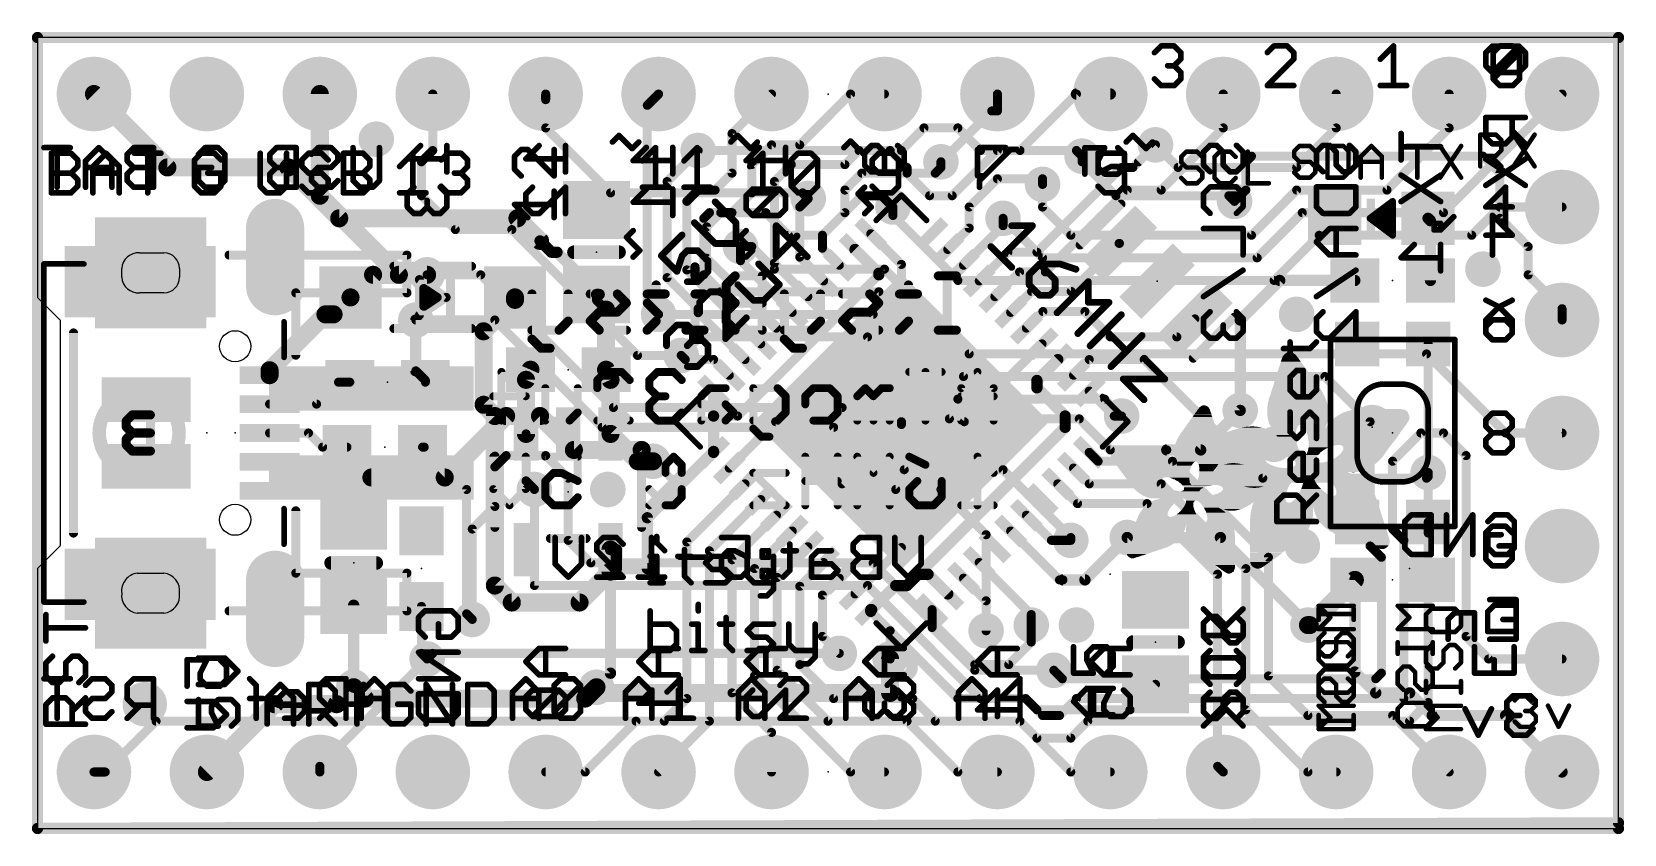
# Model space of a CAD drawing. Extents: x -0.1 to 35.7, y -0.1 to 17.9.
import ezdxf

# ---------------------------------------------------------------- set-up
doc = ezdxf.new("R2010")
doc.units = 0
for name, color, linetype in [('1', 12, 'CONTINUOUS'), ('16', 132, 'CONTINUOUS'), ('17', 110, 'CONTINUOUS'), ('18', 110, 'CONTINUOUS'), ('20', 53, 'CONTINUOUS'), ('21', 40, 'CONTINUOUS'), ('22', 6, 'CONTINUOUS'), ('23', 40, 'CONTINUOUS'), ('24', 6, 'CONTINUOUS')]:
    doc.layers.add(name, color=color, linetype=linetype)

# ---------------------------------------------------------------- blocks, each defined once
blk = doc.blocks.new('RECT')
blk.add_solid([(-0.5, -0.5), (0.5, -0.5), (-0.5, 0.5), (0.5, 0.5)])
blk = doc.blocks.new('ROUNDP')
at = {"const_width": 0.5}
blk.add_lwpolyline([(0, -0.25, 1), (0, 0.25, 1), (0, -0.25)], format="xyb", dxfattribs=at)
blk = doc.blocks.new('PIE')
at = {"const_width": 0.5}
blk.add_lwpolyline([(0, -0.25, 1), (0, 0.25, 1), (0, -0.25)], format="xyb", dxfattribs=at)
blk = doc.blocks.new('OFFSETP100')
at = {"const_width": 1}
blk.add_lwpolyline([(0, 0), (1, 0)], dxfattribs=at)
at = {"const_width": 0.5}
for points in [[(0, 0.25, 1), (0, -0.25)], [(1, -0.25, 1), (1, 0.25)]]:
    blk.add_lwpolyline(points, format="xyb", dxfattribs=at)
blk = doc.blocks.new('SQUAREP')
blk.add_solid([(-0.5, -0.5), (0.5, -0.5), (-0.5, 0.5), (0.5, 0.5)])
blk = doc.blocks.new('ROUNDV')
at = {"const_width": 0.5}
blk.add_lwpolyline([(0, -0.25, 1), (0, 0.25, 1), (0, -0.25)], format="xyb", dxfattribs=at)

msp = doc.modelspace()

# ---------------------------------------------------------------- linework, layer by layer
at = {"layer": '1'}
for points, const_width in [([(0, 17.78), (0, 0)], 0.254), ([(35.56, 17.78), (0, 17.78)], 0.254), ([(35.56, 0), (35.56, 17.78)], 0.254), ([(2.921, 14.859), (1.27, 16.51)], 0.4064), ([(13.716, 16.256), (13.97, 16.51)], 0.2032), ([(15.621, 15.621), (16.51, 16.51)], 0.2032), ([(17.145, 15.367), (18.288, 16.51)], 0.2032), ([(18.288, 16.51), (19.05, 16.51)], 0.2032), ([(21.59, 16.51), (21.59, 16.129)], 0.2032), ([(26.67, 15.748), (26.67, 16.51)], 0.2032), ([(13.716, 11.811), (13.716, 16.256)], 0.2032), ([(21.463, 16.129), (20.32, 14.986)], 0.2032), ([(21.59, 16.129), (21.463, 16.129)], 0.2032), ([(25.273, 14.351), (26.67, 15.748)], 0.2032), ([(15.621, 14.732), (15.621, 15.621)], 0.2032), ([(16.0655, 14.9225), (16.51, 15.367)], 0.2032), ([(16.51, 15.367), (17.145, 15.367)], 0.2032), ([(24.638, 14.859), (25.146, 15.367)], 0.2032), ([(24.765, 14.986), (25.146, 15.367)], 0.2032), ([(5.643, 14.859), (2.921, 14.859)], 0.4064), ([(5.643, 14.859), (6.786, 13.716)], 0.4064), ([(14.1605, 14.5415), (14.859, 15.24)], 0.2032), ([(18.161, 14.9225), (18.4785, 15.24)], 0.2032), ([(18.4785, 15.24), (19.177, 15.24)], 0.2032), ([(19.558, 14.859), (19.177, 15.24)], 0.2032), ([(20.574, 14.224), (21.59, 15.24)], 0.2032), ([(21.59, 15.24), (23.368, 15.24)], 0.2032), ([(23.368, 15.24), (23.495, 15.113)], 0.2032), ([(27.305, 15.113), (27.178, 14.986)], 0.2032), ([(27.178, 14.986), (27.178, 14.351)], 0.2032), ([(32.512, 15.113), (27.305, 15.113)], 0.2032), ([(32.893, 14.732), (32.512, 15.113)], 0.2032), ([(15.24, 14.351), (15.621, 14.732)], 0.2032), ([(16.0655, 14.2875), (16.0655, 14.9225)], 0.2032), ([(16.5735, 14.5415), (16.9545, 14.9225)], 0.2032), ([(16.9545, 14.9225), (18.161, 14.9225)], 0.2032), ([(19.558, 14.732), (19.558, 14.859)], 0.2032), ([(20.066, 14.224), (19.558, 14.732)], 0.2032), ([(20.955, 13.97), (21.59, 14.605)], 0.2032), ([(21.59, 14.605), (22.606, 14.605)], 0.2032), ([(22.479, 12.954), (24.384, 14.859)], 0.2032), ([(22.606, 14.605), (22.606, 14.478)], 0.2032), ([(24.384, 14.859), (24.638, 14.859)], 0.2032), ([(32.893, 13.716), (32.893, 14.732)], 0.2032), ([(14.1605, 12.3825), (14.1605, 14.5415)], 0.2032), ([(14.605, 14.097), (14.859, 14.351)], 0.2032), ([(14.859, 14.351), (15.24, 14.351)], 0.2032), ([(15.621, 13.843), (16.0655, 14.2875)], 0.2032), ([(16.5735, 12.7086), (16.5735, 14.5415)], 0.2032), ([(22.6695, 12.5095), (24.511, 14.351)], 0.2032), ([(24.511, 14.351), (25.273, 14.351)], 0.2032), ([(27.178, 14.351), (26.924, 14.097)], 0.2032), ([(14.605, 12.5558), (14.605, 14.097)], 0.2032), ([(17.145, 13.97), (17.3355, 14.1605)], 0.2032), ([(17.145, 12.8442), (17.145, 13.97)], 0.2032), ([(17.653, 13.335), (18.542, 14.224)], 0.2032), ([(18.542, 14.224), (18.9865, 14.224)], 0.2032), ([(18.9865, 14.224), (19.2405, 13.97)], 0.2032), ([(20.066, 14.224), (20.574, 14.224)], 0.2032), ([(20.955, 13.4964), (20.955, 13.97)], 0.2032), ([(6.786, 13.716), (10.795, 13.716)], 0.4064), ([(10.795, 13.716), (11.303, 13.208)], 0.4064), ([(15.0495, 13.5255), (15.367, 13.843)], 0.2032), ([(15.0495, 12.8184), (15.0495, 13.5255)], 0.2032), ([(15.367, 13.843), (15.621, 13.843)], 0.2032), ([(20.8275, 12.6619), (21.717, 13.5513)], 0.2032), ([(21.717, 13.5513), (21.717, 13.716)], 0.2032), ([(31.276, 13.716), (31.33, 13.662)], 0.254), ([(31.33, 13.662), (31.33, 12.319)], 0.254), ([(33.528, 13.081), (32.893, 13.716)], 0.2032), ([(11.303, 13.208), (11.557, 12.954)], 0.254), ([(17.653, 13.0433), (17.653, 13.335)], 0.2032), ([(18.7416, 13.369), (19.431, 12.6795)], 0.2032), ([(20.474, 13.0154), (20.955, 13.4964)], 0.2032), ([(23.2486, 12.0726), (24.3281, 13.1521)], 0.2032), ([(24.3281, 13.1521), (24.3347, 13.1521)], 0.2032), ([(11.557, 12.954), (11.684, 12.954)], 0.254), ([(11.684, 12.954), (12.634, 12.004)], 0.254), ([(16.6203, 11.2476), (15.0495, 12.8184)], 0.2032), ([(15.8115, 12.7635), (15.8115, 13.081)], 0.2032), ([(17.6809, 12.3083), (17.145, 12.8442)], 0.2032), ([(18.0345, 12.6619), (17.653, 13.0433)], 0.2032), ([(18.388, 13.0154), (18.923, 12.4804)], 0.254), ([(21.1811, 12.3083), (21.8268, 12.954)], 0.2032), ([(21.8268, 12.954), (22.479, 12.954)], 0.2032), ([(33.528, 12.446), (33.528, 13.081)], 0.2032), ([(7.04, 11.938), (7.548, 12.446)], 0.4064), ([(7.548, 12.446), (8.763, 12.446)], 0.4064), ([(16.2667, 10.8941), (14.605, 12.5558)], 0.2032), ([(18.923, 12.446), (15.748, 9.271)], 0.2032), ([(16.9738, 11.6012), (15.8115, 12.7635)], 0.2032), ([(16.5735, 12.7086), (17.3274, 11.9547)], 0.2032), ([(18.923, 12.4804), (18.923, 12.446)], 0.254), ([(19.431, 12.6795), (19.431, 9.144)], 0.2032), ([(21.5346, 11.9547), (22.0894, 12.5095)], 0.2032), ([(22.0894, 12.5095), (22.6695, 12.5095)], 0.2032), ([(33.528, 12.446), (34.29, 11.684)], 0.2032), ([(14.859, 11.684), (14.1605, 12.3825)], 0.2032), ([(27.051, 11.43), (27.94, 12.319)], 0.254), ([(27.94, 12.319), (29.63, 12.319)], 0.254), ([(6.659, 11.557), (7.04, 11.938)], 0.4064), ([(10.74, 11.883), (10.033, 11.176)], 0.4064), ([(10.74, 11.938), (10.74, 11.883)], 0.4064), ([(12.634, 12.004), (12.573, 12.004)], 0.254), ([(12.573, 12.004), (12.573, 11.877)], 0.2032), ([(12.573, 11.877), (12.788, 11.662)], 0.2032), ([(12.788, 10.3124), (12.788, 11.662)], 0.4064), ([(13.97, 11.557), (13.716, 11.811)], 0.2032), ([(21.8882, 11.6012), (22.3596, 12.0726)], 0.2032), ([(22.3596, 12.0726), (23.2486, 12.0726)], 0.2032), ([(5.22, 10.3), (6.477, 11.557)], 0.4064), ([(6.477, 11.557), (6.659, 11.557)], 0.4064), ([(8.509, 10.287), (8.509, 11.43)], 0.254), ([(14.859, 11.5947), (14.859, 11.684)], 0.2032), ([(15.9131, 10.5405), (14.859, 11.5947)], 0.2032), ([(22.2417, 11.2476), (22.6146, 11.6205)], 0.2032), ([(22.6146, 11.6205), (23.5585, 11.6205)], 0.2032), ([(23.5585, 11.6205), (24.13, 11.049)], 0.2032), ([(25.6257, 11.049), (26.0317, 11.4551)], 0.2032), ([(27.051, 9.398), (27.051, 11.43)], 0.254), ([(34.29, 11.684), (34.29, 11.43)], 0.2032), ([(10.033, 11.176), (10.033, 9.525)], 0.4064), ([(24.13, 11.049), (25.6257, 11.049)], 0.2032), ([(22.5953, 10.8941), (20.8452, 9.144)], 0.2032), ([(31.28, 10.89), (31.28, 8.001)], 0.2032), ([(5.22, 10.19), (5.22, 10.3)], 0.4064), ([(8.509, 10.287), (8.724, 10.072)], 0.2032), ([(10.988, 10.0854), (11.088, 10.3124)], 0.4064), ([(12.888, 10.0854), (12.788, 10.3124)], 0.4064), ([(14.5706, 10.541), (14.478, 10.6336)], 0.2032), ([(14.5706, 10.541), (15.2056, 10.541)], 0.2032), ([(15.5596, 10.187), (15.2056, 10.541)], 0.2032), ([(22.9489, 10.5405), (22.479, 10.0707)], 0.254), ([(23.3024, 10.187), (23.6564, 10.541)], 0.2032), ([(23.6564, 10.541), (24.892, 10.541)], 0.2032), ([(24.892, 10.541), (27.559, 7.874)], 0.2032), ([(6.277, 9.54), (6.77, 10.033)], 0.2032), ([(6.77, 10.033), (7.024, 10.033)], 0.2032), ([(8.724, 10.072), (8.724, 10.033)], 0.2032), ([(10.988, 8.8693), (10.988, 10.0854)], 0.4064), ([(12.888, 8.8693), (12.888, 10.0854)], 0.4064), ([(22.479, 10.0707), (22.479, 9.906)], 0.254), ([(22.479, 9.906), (23.114, 9.271)], 0.254), ([(10.033, 9.525), (10.287, 9.271)], 0.4064), ([(15.206, 9.271), (15.206, 9.8334)], 0.254), ([(23.656, 9.8334), (24.2184, 9.271)], 0.2032), ([(5.22, 9.54), (6.277, 9.54)], 0.2032), ([(10.287, 9.271), (10.287, 5.461)], 0.4064), ([(15.206, 8.475), (15.206, 9.271)], 0.254), ([(15.748, 9.271), (15.206, 9.271)], 0.2032), ([(23.114, 9.271), (23.114, 9.017)], 0.254), ([(24.2184, 9.271), (24.384, 9.271)], 0.2032), ([(5.22, 8.89), (6.096, 8.89)], 0.2032), ([(6.096, 8.89), (6.4135, 8.5725)], 0.2032), ([(10.988, 8.8693), (10.988, 7.813)], 0.2032), ([(12.888, 8.8693), (13.5023, 8.255)], 0.4064), ([(15.5596, 8.101), (16.6026, 9.144)], 0.2032), ([(16.6026, 9.144), (19.431, 9.144)], 0.2032), ([(18.0975, 7.747), (19.431, 9.0805)], 0.2032), ([(20.8452, 9.144), (19.431, 9.144)], 0.2032), ([(19.431, 9.0805), (19.431, 9.144)], 0.2032), ([(23.114, 9.017), (19.812, 5.715)], 0.254), ([(6.4135, 8.5725), (6.9605, 8.5725)], 0.2032), ([(8.6995, 8.5725), (8.6605, 8.5725)], 0.2032), ([(9.652, 7.62), (8.6995, 8.5725)], 0.2032), ([(13.716, 6.985), (15.206, 8.475)], 0.254), ([(15.206, 8.475), (15.206, 8.4546)], 0.254), ([(13.5023, 8.255), (13.843, 8.255)], 0.4064), ([(23.656, 8.4546), (23.8555, 8.255)], 0.2032), ([(23.8555, 8.255), (25.527, 8.255)], 0.2032), ([(25.527, 8.255), (27.686, 6.096)], 0.2032), ([(10.988, 7.813), (11.176, 7.625)], 0.2032), ([(23.3024, 8.101), (23.6564, 7.747)], 0.2032), ([(27.559, 7.874), (31.242, 7.874)], 0.2032), ([(31.242, 7.874), (31.28, 7.912)], 0.2032), ([(31.28, 6.89), (31.28, 8.001)], 0.2032), ([(31.28, 7.912), (31.28, 8.001)], 0.2032), ([(9.652, 7.62), (9.652, 4.826)], 0.2032), ([(11.176, 7.625), (11.176, 7.62)], 0.2032), ([(15.9131, 7.7475), (14.605, 6.4393)], 0.2032), ([(22.9489, 7.7475), (23.3938, 7.3025)], 0.2032), ([(23.6564, 7.747), (25.273, 7.747)], 0.2032), ([(25.273, 7.747), (27.178, 5.842)], 0.2032), ([(16.2667, 7.3939), (15.113, 6.2402)], 0.2032), ([(23.3938, 7.3025), (24.9555, 7.3025)], 0.2032), ([(24.9555, 7.3025), (26.543, 5.715)], 0.2032), ([(13.716, 5.842), (13.716, 6.985)], 0.254), ([(16.6203, 7.0404), (15.621, 6.0411)], 0.2032), ([(22.2417, 7.0404), (22.8051, 6.477)], 0.2032), ([(31.28, 6.642), (31.28, 6.89)], 0.2032), ([(12.888, 5.776), (12.888, 6.2691)], 0.4064), ([(14.605, 6.4393), (14.605, 2.921)], 0.2032), ([(16.9738, 6.6868), (16.129, 5.842)], 0.2032), ([(21.8882, 6.6868), (22.987, 5.588)], 0.2032), ([(22.8051, 6.477), (23.241, 6.477)], 0.2032), ([(23.5585, 5.588), (24.511, 6.5405)], 0.254), ([(13.0206, 6.2691), (12.888, 6.2691)], 0.254), ([(12.888, 6.2691), (12.888, 3.49)], 0.254), ([(13.0206, 6.2691), (13.0206, 5.842)], 0.254), ([(15.113, 6.2402), (15.113, 2.413)], 0.2032), ([(15.621, 6.0411), (15.621, 3.048)], 0.2032), ([(17.3274, 6.3333), (16.637, 5.6429)], 0.2032), ([(18.388, 5.2726), (19.431, 6.3156)], 0.2032), ([(27.686, 6.096), (27.686, 3.429)], 0.2032), ([(12.192, 5.08), (12.888, 5.776)], 0.4064), ([(13.0206, 5.842), (13.716, 5.842)], 0.254), ([(16.129, 5.842), (16.129, 3.429)], 0.2032), ([(16.637, 5.6429), (16.637, 3.556)], 0.2032), ([(17.6809, 5.9797), (17.145, 5.4438)], 0.2032), ([(19.812, 5.715), (19.558, 5.461)], 0.254), ([(20.0316, 5.715), (19.812, 5.715)], 0.254), ([(20.474, 5.2726), (20.0316, 5.715)], 0.254), ([(21.1811, 5.9797), (22.352, 4.8088)], 0.2032), ([(26.543, 5.715), (26.543, 1.397)], 0.2032), ([(27.178, 5.842), (27.178, 2.667)], 0.2032), ([(29.63, 5.588), (28.614, 4.572)], 0.4064), ([(10.287, 5.461), (10.668, 5.08)], 0.4064), ([(17.145, 5.4438), (17.145, 3.683)], 0.2032), ([(18.0345, 5.6261), (17.653, 5.2447)], 0.2032), ([(19.304, 5.461), (18.762, 4.919)], 0.254), ([(19.558, 5.461), (19.304, 5.461)], 0.254), ([(21.336, 5.1177), (20.8275, 5.6261)], 0.2032), ([(22.987, 5.588), (23.065, 5.588)], 0.2032), ([(23.065, 5.588), (23.5585, 5.588)], 0.254), ([(29.63, 5.588), (29.63, 3.517)], 0.254), ([(7.112, 5.019), (7.112, 3.175)], 0.254), ([(8.636, 4.992), (8.636, 3.937)], 0.2032), ([(10.668, 5.08), (12.192, 5.08)], 0.4064), ([(17.653, 5.2447), (17.653, 4.318)], 0.2032), ([(18.7416, 4.8804), (18.7416, 4.919)], 0.254), ([(18.762, 4.919), (18.7416, 4.919)], 0.254), ([(20.1204, 4.5176), (20.1204, 4.919)], 0.2032), ([(21.336, 4.445), (21.336, 5.1177)], 0.2032), ([(9.652, 4.826), (9.779, 4.699)], 0.2032), ([(19.177, 4.445), (18.7416, 4.8804)], 0.2032), ([(22.352, 4.8088), (22.352, 4.572)], 0.2032), ([(28.614, 4.572), (28.575, 4.572)], 0.4064), ([(17.653, 4.318), (18.034, 3.937)], 0.2032), ([(20.701, 2.921), (19.177, 4.445)], 0.2032), ([(19.177, 3.81), (19.177, 4.445)], 0.2032), ([(20.1204, 4.5176), (21.082, 3.556)], 0.2032), ([(8.636, 3.937), (8.763, 3.81)], 0.2032), ([(6.35, 1.397), (8.763, 3.81)], 0.2032), ([(12.888, 3.49), (12.573, 3.175)], 0.254), ([(16.637, 3.556), (17.78, 2.413)], 0.2032), ([(17.145, 3.683), (17.907, 2.921)], 0.2032), ([(21.082, 3.556), (22.86, 3.556)], 0.2032), ([(29.63, 3.517), (30.099, 3.048)], 0.254), ([(7.112, 3.175), (6.731, 2.794)], 0.4064), ([(16.129, 3.429), (18.288, 1.27)], 0.2032), ([(24.572, 2.667), (25.146, 3.241)], 0.2032), ([(27.686, 3.429), (28.575, 2.54)], 0.2032), ([(3.81, 1.27), (5.334, 2.794)], 0.4064), ([(5.334, 2.794), (6.731, 2.794)], 0.4064), ([(14.605, 2.921), (14.097, 2.413)], 0.2032), ([(15.621, 3.048), (16.51, 2.159)], 0.2032), ([(17.907, 2.921), (19.685, 2.921)], 0.2032), ([(19.685, 2.921), (20.193, 2.413)], 0.2032), ([(22.225, 2.921), (20.701, 2.921)], 0.2032), ([(22.479, 2.667), (22.225, 2.921)], 0.2032), ([(30.099, 3.048), (30.861, 3.048)], 0.254), ([(30.861, 3.048), (31.369, 2.54)], 0.254), ([(13.462, 2.413), (12.319, 1.27)], 0.2032), ([(14.097, 2.413), (13.462, 2.413)], 0.2032), ([(15.113, 2.413), (13.97, 1.27)], 0.2032), ([(17.78, 2.413), (19.558, 2.413)], 0.2032), ([(19.558, 2.413), (20.701, 1.27)], 0.2032), ([(20.193, 2.413), (22.098, 2.413)], 0.2032), ([(22.098, 2.413), (23.241, 1.27)], 0.2032), ([(22.479, 2.667), (24.572, 2.667)], 0.2032), ([(27.178, 2.667), (28.575, 1.27)], 0.2032), ([(28.575, 2.54), (30.48, 2.54)], 0.2032), ([(30.48, 2.54), (31.75, 1.27)], 0.2032), ([(31.369, 2.54), (33.02, 2.54)], 0.254), ([(33.02, 2.54), (34.29, 1.27)], 0.254), ([(16.51, 2.159), (16.51, 1.27)], 0.2032), ([(6.35, 1.27), (6.35, 1.397)], 0.2032), ([(26.543, 1.397), (26.67, 1.27)], 0.2032), ([(12.319, 1.27), (11.43, 1.27)], 0.2032), ([(18.288, 1.27), (19.05, 1.27)], 0.2032), ([(20.701, 1.27), (21.59, 1.27)], 0.2032), ([(23.241, 1.27), (24.13, 1.27)], 0.2032), ([(28.575, 1.27), (29.21, 1.27)], 0.2032), ([(0, 0), (35.56, 0)], 0.254)]:
    msp.add_lwpolyline(points, dxfattribs=dict(at, const_width=const_width))
for points, const_width in [([(0.0635, 17.78, 1), (-0.0635, 17.78)], 0.127), ([(0, 17.8435, 1), (0, 17.7165)], 0.127), ([(35.6235, 17.78, 1), (35.4965, 17.78)], 0.127), ([(35.56, 17.7165, 1), (35.56, 17.8435)], 0.127), ([(1.3418, 16.5818, 1), (1.1982, 16.4382)], 0.2032), ([(14.0059, 16.4741, 1), (13.9341, 16.5459)], 0.1016), ([(16.5459, 16.4741, 1), (16.4741, 16.5459)], 0.1016), ([(18.288, 16.5608, 1), (18.288, 16.4592)], 0.1016), ([(18.3239, 16.4741, 1), (18.2521, 16.5459)], 0.1016), ([(19.05, 16.4592, 1), (19.05, 16.5608)], 0.1016), ([(21.6408, 16.51, 1), (21.5392, 16.51)], 0.1016), ([(26.7208, 16.51, 1), (26.6192, 16.51)], 0.1016), ([(13.7668, 16.256, 1), (13.6652, 16.256)], 0.1016), ([(13.6801, 16.2919, 1), (13.7519, 16.2201)], 0.1016), ([(21.463, 16.1798, 1), (21.463, 16.0782)], 0.1016), ([(21.4989, 16.0931, 1), (21.4271, 16.1649)], 0.1016), ([(21.5392, 16.129, 1), (21.6408, 16.129)], 0.1016), ([(21.59, 16.0782, 1), (21.59, 16.1798)], 0.1016), ([(26.6192, 15.748, 1), (26.7208, 15.748)], 0.1016), ([(26.7059, 15.7121, 1), (26.6341, 15.7839)], 0.1016), ([(15.6718, 15.621, 1), (15.5702, 15.621)], 0.1016), ([(15.5851, 15.6569, 1), (15.6569, 15.5851)], 0.1016), ([(16.51, 15.4178, 1), (16.51, 15.3162)], 0.1016), ([(16.5459, 15.3311, 1), (16.4741, 15.4029)], 0.1016), ([(17.1091, 15.4029, 1), (17.1809, 15.3311)], 0.1016), ([(17.145, 15.3162, 1), (17.145, 15.4178)], 0.1016), ([(25.1819, 15.3311, 1), (25.1101, 15.4029)], 0.1016), ([(25.1819, 15.3311, 1), (25.1101, 15.4029)], 0.1016), ([(2.921, 14.9606, 1), (2.921, 14.7574)], 0.2032), ([(5.7148, 14.9308, 1), (5.5712, 14.7872)], 0.2032), ([(5.643, 14.7574, 1), (5.643, 14.9606)], 0.2032), ([(14.8949, 15.2041, 1), (14.8231, 15.2759)], 0.1016), ([(18.4785, 15.2908, 1), (18.4785, 15.1892)], 0.1016), ([(18.5144, 15.2041, 1), (18.4426, 15.2759)], 0.1016), ([(19.2129, 15.2759, 1), (19.1411, 15.2041)], 0.1016), ([(19.177, 15.1892, 1), (19.177, 15.2908)], 0.1016), ([(20.2841, 15.0219, 1), (20.3559, 14.9501)], 0.1016), ([(21.59, 15.2908, 1), (21.59, 15.1892)], 0.1016), ([(21.6259, 15.2041, 1), (21.5541, 15.2759)], 0.1016), ([(23.4039, 15.2759, 1), (23.3321, 15.2041)], 0.1016), ([(23.368, 15.1892, 1), (23.368, 15.2908)], 0.1016), ([(23.4591, 15.0771, 1), (23.5309, 15.1489)], 0.1016), ([(24.7291, 15.0219, 1), (24.8009, 14.9501)], 0.1016), ([(27.2288, 14.986, 1), (27.1272, 14.986)], 0.1016), ([(27.1421, 15.0219, 1), (27.2139, 14.9501)], 0.1016), ([(27.305, 15.1638, 1), (27.305, 15.0622)], 0.1016), ([(27.3409, 15.0771, 1), (27.2691, 15.1489)], 0.1016), ([(32.5479, 15.1489, 1), (32.4761, 15.0771)], 0.1016), ([(32.512, 15.0622, 1), (32.512, 15.1638)], 0.1016), ([(2.8492, 14.7872, 1), (2.9928, 14.9308)], 0.2032), ([(15.5702, 14.732, 1), (15.6718, 14.732)], 0.1016), ([(15.6569, 14.6961, 1), (15.5851, 14.7679)], 0.1016), ([(16.1163, 14.9225, 1), (16.0147, 14.9225)], 0.1016), ([(16.0296, 14.9584, 1), (16.1014, 14.8866)], 0.1016), ([(16.9545, 14.9733, 1), (16.9545, 14.8717)], 0.1016), ([(16.9904, 14.8866, 1), (16.9186, 14.9584)], 0.1016), ([(18.1251, 14.9584, 1), (18.1969, 14.8866)], 0.1016), ([(18.161, 14.8717, 1), (18.161, 14.9733)], 0.1016), ([(19.6088, 14.859, 1), (19.5072, 14.859)], 0.1016), ([(19.5939, 14.7679, 1), (19.5221, 14.6961)], 0.1016), ([(19.5072, 14.732, 1), (19.6088, 14.732)], 0.1016), ([(19.5221, 14.8231, 1), (19.5939, 14.8949)], 0.1016), ([(21.59, 14.6558, 1), (21.59, 14.5542)], 0.1016), ([(21.6259, 14.5691, 1), (21.5541, 14.6409)], 0.1016), ([(22.6568, 14.605, 1), (22.5552, 14.605)], 0.1016), ([(22.606, 14.5542, 1), (22.606, 14.6558)], 0.1016), ([(24.384, 14.9098, 1), (24.384, 14.8082)], 0.1016), ([(24.4199, 14.8231, 1), (24.3481, 14.8949)], 0.1016), ([(24.6021, 14.8949, 1), (24.6739, 14.8231)], 0.1016), ([(24.638, 14.8082, 1), (24.638, 14.9098)], 0.1016), ([(32.9438, 14.732, 1), (32.8422, 14.732)], 0.1016), ([(32.8571, 14.6961, 1), (32.9289, 14.7679)], 0.1016), ([(14.2113, 14.5415, 1), (14.1097, 14.5415)], 0.1016), ([(14.1246, 14.5774, 1), (14.1964, 14.5056)], 0.1016), ([(14.859, 14.4018, 1), (14.859, 14.3002)], 0.1016), ([(14.8949, 14.3151, 1), (14.8231, 14.3869)], 0.1016), ([(15.2041, 14.3869, 1), (15.2759, 14.3151)], 0.1016), ([(15.24, 14.3002, 1), (15.24, 14.4018)], 0.1016), ([(16.0147, 14.2875, 1), (16.1163, 14.2875)], 0.1016), ([(16.1014, 14.2516, 1), (16.0296, 14.3234)], 0.1016), ([(16.6243, 14.5415, 1), (16.5227, 14.5415)], 0.1016), ([(16.5376, 14.5774, 1), (16.6094, 14.5056)], 0.1016), ([(22.5552, 14.478, 1), (22.6568, 14.478)], 0.1016), ([(24.511, 14.4018, 1), (24.511, 14.3002)], 0.1016), ([(24.5469, 14.3151, 1), (24.4751, 14.3869)], 0.1016), ([(25.2371, 14.3869, 1), (25.3089, 14.3151)], 0.1016), ([(25.273, 14.3002, 1), (25.273, 14.4018)], 0.1016), ([(27.1272, 14.351, 1), (27.2288, 14.351)], 0.1016), ([(27.2139, 14.3151, 1), (27.1421, 14.3869)], 0.1016), ([(14.6558, 14.097, 1), (14.5542, 14.097)], 0.1016), ([(14.5691, 14.1329, 1), (14.6409, 14.0611)], 0.1016), ([(17.1958, 13.97, 1), (17.0942, 13.97)], 0.1016), ([(17.1091, 14.0059, 1), (17.1809, 13.9341)], 0.1016), ([(17.3714, 14.1246, 1), (17.2996, 14.1964)], 0.1016), ([(18.542, 14.2748, 1), (18.542, 14.1732)], 0.1016), ([(18.5779, 14.1881, 1), (18.5061, 14.2599)], 0.1016), ([(19.0224, 14.2599, 1), (18.9506, 14.1881)], 0.1016), ([(18.9865, 14.1732, 1), (18.9865, 14.2748)], 0.1016), ([(19.2046, 13.9341, 1), (19.2764, 14.0059)], 0.1016), ([(20.066, 14.2748, 1), (20.066, 14.1732)], 0.1016), ([(20.0301, 14.1881, 1), (20.1019, 14.2599)], 0.1016), ([(20.5381, 14.2599, 1), (20.6099, 14.1881)], 0.1016), ([(20.574, 14.1732, 1), (20.574, 14.2748)], 0.1016), ([(21.0058, 13.97, 1), (20.9042, 13.97)], 0.1016), ([(20.9191, 14.0059, 1), (20.9909, 13.9341)], 0.1016), ([(26.8881, 14.1329, 1), (26.9599, 14.0611)], 0.1016), ([(6.786, 13.8176, 1), (6.786, 13.6144)], 0.2032), ([(6.7142, 13.6442, 1), (6.8578, 13.7878)], 0.2032), ([(10.8668, 13.7878, 1), (10.7232, 13.6442)], 0.2032), ([(10.795, 13.6144, 1), (10.795, 13.8176)], 0.2032), ([(15.1003, 13.5255, 1), (14.9987, 13.5255)], 0.1016), ([(15.0136, 13.5614, 1), (15.0854, 13.4896)], 0.1016), ([(15.367, 13.8938, 1), (15.367, 13.7922)], 0.1016), ([(15.4029, 13.8071, 1), (15.3311, 13.8789)], 0.1016), ([(15.5851, 13.8789, 1), (15.6569, 13.8071)], 0.1016), ([(15.621, 13.7922, 1), (15.621, 13.8938)], 0.1016), ([(21.7678, 13.716, 1), (21.6662, 13.716)], 0.1016), ([(21.7529, 13.5154, 1), (21.6811, 13.5872)], 0.1016), ([(31.3209, 13.7609, 1), (31.2311, 13.6711)], 0.127), ([(31.3935, 13.662, 1), (31.2665, 13.662)], 0.127), ([(31.2851, 13.6171, 1), (31.3749, 13.7069)], 0.127), ([(32.9289, 13.7519, 1), (32.8571, 13.6801)], 0.1016), ([(32.8422, 13.716, 1), (32.9438, 13.716)], 0.1016), ([(11.2312, 13.1362, 1), (11.3748, 13.2798)], 0.2032), ([(11.3479, 13.2529, 1), (11.2581, 13.1631)], 0.127), ([(17.7038, 13.335, 1), (17.6022, 13.335)], 0.1016), ([(17.6171, 13.3709, 1), (17.6889, 13.2991)], 0.1016), ([(18.7775, 13.4049, 1), (18.7056, 13.333)], 0.1016), ([(20.9042, 13.4964, 1), (21.0058, 13.4964)], 0.1016), ([(20.9909, 13.4605, 1), (20.9191, 13.5323)], 0.1016), ([(21.6662, 13.5513, 1), (21.7678, 13.5513)], 0.1016), ([(24.3281, 13.2029, 1), (24.3281, 13.1013)], 0.1016), ([(24.364, 13.1162, 1), (24.2922, 13.188)], 0.1016), ([(24.3347, 13.1013, 1), (24.3347, 13.2029)], 0.1016), ([(11.557, 13.0175, 1), (11.557, 12.8905)], 0.127), ([(11.5121, 12.9091, 1), (11.6019, 12.9989)], 0.127), ([(11.7289, 12.9989, 1), (11.6391, 12.9091)], 0.127), ([(11.684, 12.8905, 1), (11.684, 13.0175)], 0.127), ([(15.0854, 12.8543, 1), (15.0136, 12.7825)], 0.1016), ([(15.8623, 13.081, 1), (15.7607, 13.081)], 0.1016), ([(17.1809, 12.8801, 1), (17.1091, 12.8083)], 0.1016), ([(17.0942, 12.8442, 1), (17.1958, 12.8442)], 0.1016), ([(17.6889, 13.0792, 1), (17.6171, 13.0074)], 0.1016), ([(17.6022, 13.0433, 1), (17.7038, 13.0433)], 0.1016), ([(18.4329, 13.0603, 1), (18.3431, 12.9705)], 0.127), ([(20.4381, 13.0513, 1), (20.5099, 12.9795)], 0.1016), ([(21.8268, 13.0048, 1), (21.8268, 12.9032)], 0.1016), ([(21.8627, 12.9181, 1), (21.7909, 12.9899)], 0.1016), ([(22.4431, 12.9899, 1), (22.5149, 12.9181)], 0.1016), ([(22.479, 12.9032, 1), (22.479, 13.0048)], 0.1016), ([(33.5788, 13.081, 1), (33.4772, 13.081)], 0.1016), ([(33.4921, 13.0451, 1), (33.5639, 13.1169)], 0.1016), ([(7.548, 12.5476, 1), (7.548, 12.3444)], 0.2032), ([(7.6198, 12.3742, 1), (7.4762, 12.5178)], 0.2032), ([(8.763, 12.3444, 1), (8.763, 12.5476)], 0.2032), ([(14.6409, 12.5917, 1), (14.5691, 12.5199)], 0.1016), ([(14.5542, 12.5558, 1), (14.6558, 12.5558)], 0.1016), ([(14.9987, 12.8184, 1), (15.1003, 12.8184)], 0.1016), ([(15.8474, 12.7994, 1), (15.7756, 12.7276)], 0.1016), ([(15.7607, 12.7635, 1), (15.8623, 12.7635)], 0.1016), ([(16.6094, 12.7445, 1), (16.5376, 12.6727)], 0.1016), ([(16.5227, 12.7086, 1), (16.6243, 12.7086)], 0.1016), ([(17.9985, 12.6259, 1), (18.0704, 12.6978)], 0.1016), ([(18.9865, 12.4804, 1), (18.8595, 12.4804)], 0.127), ([(18.8781, 12.4355, 1), (18.9679, 12.5253)], 0.127), ([(18.9589, 12.4101, 1), (18.8871, 12.4819)], 0.1016), ([(19.4818, 12.6795, 1), (19.3802, 12.6795)], 0.1016), ([(19.3951, 12.6436, 1), (19.4669, 12.7155)], 0.1016), ([(20.7916, 12.6978, 1), (20.8635, 12.6259)], 0.1016), ([(22.0894, 12.5603, 1), (22.0894, 12.4587)], 0.1016), ([(22.1253, 12.4736, 1), (22.0535, 12.5454)], 0.1016), ([(22.6336, 12.5454, 1), (22.7054, 12.4736)], 0.1016), ([(22.6695, 12.4587, 1), (22.6695, 12.5603)], 0.1016), ([(33.5639, 12.4819, 1), (33.4921, 12.4101)], 0.1016), ([(14.1964, 12.4184, 1), (14.1246, 12.3466)], 0.1016), ([(14.1097, 12.3825, 1), (14.2113, 12.3825)], 0.1016), ([(17.645, 12.2724, 1), (17.7168, 12.3442)], 0.1016), ([(18.8595, 12.446, 1), (18.9865, 12.446)], 0.127), ([(21.1452, 12.3442, 1), (21.217, 12.2724)], 0.1016), ([(27.94, 12.3825, 1), (27.94, 12.2555)], 0.127), ([(27.9849, 12.2741, 1), (27.8951, 12.3639)], 0.127), ([(29.63, 12.2555, 1), (29.63, 12.3825)], 0.127), ([(31.2665, 12.319, 1), (31.3935, 12.319)], 0.127), ([(33.4772, 12.446, 1), (33.5788, 12.446)], 0.1016), ([(6.9682, 12.0098, 1), (7.1118, 11.8662)], 0.2032), ([(7.1118, 11.8662, 1), (6.9682, 12.0098)], 0.2032), ([(10.8416, 11.938, 1), (10.6384, 11.938)], 0.2032), ([(10.6384, 11.883, 1), (10.8416, 11.883)], 0.2032), ([(10.8118, 11.8112, 1), (10.6682, 11.9548)], 0.2032), ([(12.573, 12.0675, 1), (12.573, 11.9405)], 0.127), ([(12.6238, 12.004, 1), (12.5222, 12.004)], 0.1016), ([(12.6089, 11.9129, 1), (12.5371, 11.8411)], 0.1016), ([(12.5222, 11.877, 1), (12.6238, 11.877)], 0.1016), ([(12.5891, 11.9591, 1), (12.6789, 12.0489)], 0.127), ([(12.634, 11.9405, 1), (12.634, 12.0675)], 0.127), ([(12.8896, 11.662, 1), (12.6864, 11.662)], 0.2032), ([(13.7519, 11.8469, 1), (13.6801, 11.7751)], 0.1016), ([(13.6652, 11.811, 1), (13.7668, 11.811)], 0.1016), ([(17.2914, 11.9188, 1), (17.3633, 11.9907)], 0.1016), ([(21.4987, 11.9907, 1), (21.5706, 11.9188)], 0.1016), ([(22.3596, 12.1234, 1), (22.3596, 12.0218)], 0.1016), ([(22.3955, 12.0367, 1), (22.3237, 12.1085)], 0.1016), ([(23.2127, 12.1085, 1), (23.2845, 12.0367)], 0.1016), ([(23.2486, 12.0218, 1), (23.2486, 12.1234)], 0.1016), ([(6.477, 11.6586, 1), (6.477, 11.4554)], 0.2032), ([(6.5488, 11.4852, 1), (6.4052, 11.6288)], 0.2032), ([(6.5872, 11.6288, 1), (6.7308, 11.4852)], 0.2032), ([(6.659, 11.4554, 1), (6.659, 11.6586)], 0.2032), ([(8.5725, 11.43, 1), (8.4455, 11.43)], 0.127), ([(12.7521, 11.6261, 1), (12.8239, 11.6979)], 0.1016), ([(13.9341, 11.5211, 1), (14.0059, 11.5929)], 0.1016), ([(14.9098, 11.684, 1), (14.8082, 11.684)], 0.1016), ([(14.8949, 11.6306, 1), (14.8231, 11.5588)], 0.1016), ([(14.8082, 11.5947, 1), (14.9098, 11.5947)], 0.1016), ([(14.8231, 11.6481, 1), (14.8949, 11.7199)], 0.1016), ([(16.9379, 11.5653, 1), (17.0097, 11.6371)], 0.1016), ([(21.8523, 11.6371, 1), (21.9241, 11.5653)], 0.1016), ([(22.6146, 11.6713, 1), (22.6146, 11.5697)], 0.1016), ([(22.6505, 11.5846, 1), (22.5787, 11.6564)], 0.1016), ([(23.5944, 11.6564, 1), (23.5226, 11.5846)], 0.1016), ([(23.5585, 11.5697, 1), (23.5585, 11.6713)], 0.1016), ([(26.0676, 11.4191, 1), (25.9958, 11.491)], 0.1016), ([(27.1145, 11.43, 1), (26.9875, 11.43)], 0.127), ([(27.0061, 11.4749, 1), (27.0959, 11.3851)], 0.127), ([(34.3408, 11.684, 1), (34.2392, 11.684)], 0.1016), ([(34.2392, 11.43, 1), (34.3408, 11.43)], 0.1016), ([(34.2541, 11.6481, 1), (34.3259, 11.7199)], 0.1016), ([(10.1346, 11.176, 1), (9.9314, 11.176)], 0.2032), ([(9.9612, 11.2478, 1), (10.1048, 11.1042)], 0.2032), ([(16.5843, 11.2117, 1), (16.6562, 11.2836)], 0.1016), ([(22.2058, 11.2836, 1), (22.2777, 11.2117)], 0.1016), ([(24.13, 11.0998, 1), (24.13, 10.9982)], 0.1016), ([(24.0941, 11.0131, 1), (24.1659, 11.0849)], 0.1016), ([(25.5897, 11.0849, 1), (25.6616, 11.0131)], 0.1016), ([(25.6257, 10.9982, 1), (25.6257, 11.0998)], 0.1016), ([(16.2308, 10.8582, 1), (16.3026, 10.93)], 0.1016), ([(22.6312, 10.8582, 1), (22.5594, 10.93)], 0.1016), ([(31.3308, 10.89, 1), (31.2292, 10.89)], 0.1016), ([(5.3216, 10.3, 1), (5.1184, 10.3)], 0.2032), ([(5.1482, 10.3718, 1), (5.2918, 10.2282)], 0.2032), ([(8.5449, 10.3229, 1), (8.4731, 10.2511)], 0.1016), ([(11.181, 10.2714, 1), (10.995, 10.3534)], 0.2032), ([(12.881, 10.3534, 1), (12.695, 10.2714)], 0.2032), ([(12.6864, 10.3124, 1), (12.8896, 10.3124)], 0.2032), ([(14.5139, 10.6695, 1), (14.4421, 10.5976)], 0.1016), ([(14.5706, 10.5918, 1), (14.5706, 10.4902)], 0.1016), ([(14.5346, 10.5051, 1), (14.6065, 10.5769)], 0.1016), ([(15.2415, 10.5769, 1), (15.1696, 10.5051)], 0.1016), ([(15.2056, 10.4902, 1), (15.2056, 10.5918)], 0.1016), ([(15.8772, 10.5046, 1), (15.9491, 10.5765)], 0.1016), ([(22.9938, 10.4956, 1), (22.904, 10.5854)], 0.127), ([(23.6564, 10.5918, 1), (23.6564, 10.4902)], 0.1016), ([(23.6923, 10.5051, 1), (23.6205, 10.5769)], 0.1016), ([(24.9279, 10.5769, 1), (24.8561, 10.5051)], 0.1016), ([(24.892, 10.4902, 1), (24.892, 10.5918)], 0.1016), ([(5.1184, 10.19, 1), (5.3216, 10.19)], 0.2032), ([(6.77, 10.0838, 1), (6.77, 9.9822)], 0.1016), ([(6.8059, 9.9971, 1), (6.7341, 10.0689)], 0.1016), ([(7.024, 9.9822, 1), (7.024, 10.0838)], 0.1016), ([(8.4455, 10.287, 1), (8.5725, 10.287)], 0.127), ([(8.7748, 10.072, 1), (8.6732, 10.072)], 0.1016), ([(8.6732, 10.033, 1), (8.7748, 10.033)], 0.1016), ([(8.6881, 10.0361, 1), (8.7599, 10.1079)], 0.1016), ([(11.0896, 10.0854, 1), (10.8864, 10.0854)], 0.2032), ([(10.895, 10.1264, 1), (11.081, 10.0444)], 0.2032), ([(12.9896, 10.0854, 1), (12.7864, 10.0854)], 0.2032), ([(12.795, 10.0444, 1), (12.981, 10.1264)], 0.2032), ([(15.5237, 10.1511, 1), (15.5955, 10.2229)], 0.1016), ([(22.5425, 10.0707, 1), (22.4155, 10.0707)], 0.127), ([(22.4341, 10.1156, 1), (22.5239, 10.0258)], 0.127), ([(22.5239, 9.9509, 1), (22.4341, 9.8611)], 0.127), ([(23.2665, 10.2229, 1), (23.3383, 10.1511)], 0.1016), ([(10.1048, 9.5968, 1), (9.9612, 9.4532)], 0.2032), ([(15.2695, 9.8334, 1), (15.1425, 9.8334)], 0.127), ([(22.4155, 9.906, 1), (22.5425, 9.906)], 0.127), ([(23.6919, 9.8693, 1), (23.62, 9.7975)], 0.1016), ([(5.22, 9.5908, 1), (5.22, 9.4892)], 0.1016), ([(6.2411, 9.5759, 1), (6.3129, 9.5041)], 0.1016), ([(6.277, 9.4892, 1), (6.277, 9.5908)], 0.1016), ([(9.9314, 9.525, 1), (10.1346, 9.525)], 0.2032), ([(10.3886, 9.271, 1), (10.1854, 9.271)], 0.2032), ([(10.2152, 9.1992, 1), (10.3588, 9.3428)], 0.2032), ([(15.2695, 9.271, 1), (15.1425, 9.271)], 0.127), ([(15.1425, 9.271, 1), (15.2695, 9.271)], 0.127), ([(15.206, 9.3218, 1), (15.206, 9.2202)], 0.1016), ([(15.7121, 9.3069, 1), (15.7839, 9.2351)], 0.1016), ([(15.748, 9.2202, 1), (15.748, 9.3218)], 0.1016), ([(23.1775, 9.271, 1), (23.0505, 9.271)], 0.127), ([(23.0691, 9.2261, 1), (23.1589, 9.3159)], 0.127), ([(24.2184, 9.3218, 1), (24.2184, 9.2202)], 0.1016), ([(24.1825, 9.2351, 1), (24.2543, 9.3069)], 0.1016), ([(24.384, 9.2202, 1), (24.384, 9.3218)], 0.1016), ([(26.9875, 9.398, 1), (27.1145, 9.398)], 0.127), ([(5.22, 8.9408, 1), (5.22, 8.8392)], 0.1016), ([(6.1319, 8.9259, 1), (6.0601, 8.8541)], 0.1016), ([(6.096, 8.8392, 1), (6.096, 8.9408)], 0.1016), ([(10.8864, 8.8693, 1), (11.0896, 8.8693)], 0.2032), ([(11.0388, 8.8693, 1), (10.9372, 8.8693)], 0.1016), ([(12.7864, 8.8693, 1), (12.9896, 8.8693)], 0.2032), ([(12.9598, 8.9411, 1), (12.8162, 8.7975)], 0.2032), ([(16.6026, 9.1948, 1), (16.6026, 9.0932)], 0.1016), ([(16.6385, 9.1081, 1), (16.5667, 9.1799)], 0.1016), ([(19.431, 9.1948, 1), (19.431, 9.0932)], 0.1016), ([(19.4818, 9.144, 1), (19.3802, 9.144)], 0.1016), ([(19.3802, 9.144, 1), (19.4818, 9.144)], 0.1016), ([(19.3802, 9.0805, 1), (19.4818, 9.0805)], 0.1016), ([(19.4669, 9.0446, 1), (19.3951, 9.1164)], 0.1016), ([(19.431, 9.0932, 1), (19.431, 9.1948)], 0.1016), ([(20.8093, 9.1799, 1), (20.8811, 9.1081)], 0.1016), ([(20.8452, 9.0932, 1), (20.8452, 9.1948)], 0.1016), ([(23.0505, 9.017, 1), (23.1775, 9.017)], 0.127), ([(23.1589, 8.9721, 1), (23.0691, 9.0619)], 0.127), ([(6.4135, 8.6233, 1), (6.4135, 8.5217)], 0.1016), ([(6.3776, 8.5366, 1), (6.4494, 8.6084)], 0.1016), ([(6.9605, 8.5217, 1), (6.9605, 8.6233)], 0.1016), ([(8.6605, 8.6233, 1), (8.6605, 8.5217)], 0.1016), ([(8.7354, 8.6084, 1), (8.6636, 8.5366)], 0.1016), ([(8.6995, 8.5217, 1), (8.6995, 8.6233)], 0.1016), ([(15.2695, 8.475, 1), (15.1425, 8.475)], 0.127), ([(15.2509, 8.4301, 1), (15.1611, 8.5199)], 0.127), ([(13.5023, 8.3566, 1), (13.5023, 8.1534)], 0.2032), ([(13.4305, 8.1832, 1), (13.5741, 8.3268)], 0.2032), ([(13.843, 8.1534, 1), (13.843, 8.3566)], 0.2032), ([(15.1425, 8.475, 1), (15.2695, 8.475)], 0.127), ([(15.1425, 8.4546, 1), (15.2695, 8.4546)], 0.127), ([(23.6919, 8.4905, 1), (23.62, 8.4186)], 0.1016), ([(23.8555, 8.3058, 1), (23.8555, 8.2042)], 0.1016), ([(23.8196, 8.2191, 1), (23.8915, 8.2909)], 0.1016), ([(25.5629, 8.2909, 1), (25.4911, 8.2191)], 0.1016), ([(25.527, 8.2042, 1), (25.527, 8.3058)], 0.1016), ([(11.0239, 7.8489, 1), (10.9521, 7.7771)], 0.1016), ([(15.5237, 8.1369, 1), (15.5955, 8.0651)], 0.1016), ([(23.3383, 8.1369, 1), (23.2665, 8.0651)], 0.1016), ([(27.559, 7.9248, 1), (27.559, 7.8232)], 0.1016), ([(27.5231, 7.8381, 1), (27.5949, 7.9099)], 0.1016), ([(31.2061, 7.9099, 1), (31.2779, 7.8381)], 0.1016), ([(31.3308, 8.001, 1), (31.2292, 8.001)], 0.1016), ([(31.3308, 8.001, 1), (31.2292, 8.001)], 0.1016), ([(31.2292, 8.001, 1), (31.3308, 8.001)], 0.1016), ([(31.2292, 7.912, 1), (31.3308, 7.912)], 0.1016), ([(31.242, 7.8232, 1), (31.242, 7.9248)], 0.1016), ([(31.3159, 7.8761, 1), (31.2441, 7.9479)], 0.1016), ([(9.7028, 7.62, 1), (9.6012, 7.62)], 0.1016), ([(9.6161, 7.5841, 1), (9.6879, 7.6559)], 0.1016), ([(10.9372, 7.813, 1), (11.0388, 7.813)], 0.1016), ([(11.2268, 7.625, 1), (11.1252, 7.625)], 0.1016), ([(11.1252, 7.62, 1), (11.2268, 7.62)], 0.1016), ([(11.1401, 7.5891, 1), (11.2119, 7.6609)], 0.1016), ([(15.9491, 7.7115, 1), (15.8772, 7.7834)], 0.1016), ([(18.0616, 7.7829, 1), (18.1334, 7.7111)], 0.1016), ([(22.9848, 7.7834, 1), (22.9129, 7.7115)], 0.1016), ([(23.6564, 7.7978, 1), (23.6564, 7.6962)], 0.1016), ([(23.6205, 7.7111, 1), (23.6923, 7.7829)], 0.1016), ([(25.3089, 7.7829, 1), (25.2371, 7.7111)], 0.1016), ([(25.273, 7.6962, 1), (25.273, 7.7978)], 0.1016), ([(16.3026, 7.358, 1), (16.2308, 7.4298)], 0.1016), ([(23.3938, 7.3533, 1), (23.3938, 7.2517)], 0.1016), ([(23.3579, 7.2666, 1), (23.4297, 7.3384)], 0.1016), ([(24.9914, 7.3384, 1), (24.9196, 7.2666)], 0.1016), ([(24.9555, 7.2517, 1), (24.9555, 7.3533)], 0.1016), ([(13.7795, 6.985, 1), (13.6525, 6.985)], 0.127), ([(13.6711, 7.0299, 1), (13.7609, 6.9401)], 0.127), ([(16.6562, 7.0044, 1), (16.5843, 7.0763)], 0.1016), ([(22.2777, 7.0763, 1), (22.2058, 7.0044)], 0.1016), ([(31.3308, 6.89, 1), (31.2292, 6.89)], 0.1016), ([(31.2292, 6.89, 1), (31.3308, 6.89)], 0.1016), ([(12.9896, 6.2691, 1), (12.7864, 6.2691)], 0.2032), ([(14.6558, 6.4393, 1), (14.5542, 6.4393)], 0.1016), ([(14.5691, 6.4752, 1), (14.6409, 6.4034)], 0.1016), ([(17.0097, 6.6509, 1), (16.9379, 6.7227)], 0.1016), ([(21.9241, 6.7227, 1), (21.8523, 6.6509)], 0.1016), ([(22.8051, 6.5278, 1), (22.8051, 6.4262)], 0.1016), ([(22.7692, 6.4411, 1), (22.841, 6.5129)], 0.1016), ([(23.241, 6.4262, 1), (23.241, 6.5278)], 0.1016), ([(24.5559, 6.4956, 1), (24.4661, 6.5854)], 0.127), ([(31.2292, 6.642, 1), (31.3308, 6.642)], 0.1016), ([(12.888, 6.3326, 1), (12.888, 6.2056)], 0.127), ([(12.9515, 6.2691, 1), (12.8245, 6.2691)], 0.127), ([(13.0841, 6.2691, 1), (12.9571, 6.2691)], 0.127), ([(13.0206, 6.2056, 1), (13.0206, 6.3326)], 0.127), ([(15.1638, 6.2402, 1), (15.0622, 6.2402)], 0.1016), ([(15.0771, 6.2761, 1), (15.1489, 6.2043)], 0.1016), ([(15.6718, 6.0411, 1), (15.5702, 6.0411)], 0.1016), ([(15.5851, 6.077, 1), (15.6569, 6.0052)], 0.1016), ([(17.3633, 6.2973, 1), (17.2914, 6.3692)], 0.1016), ([(19.4669, 6.2797, 1), (19.3951, 6.3515)], 0.1016), ([(27.7368, 6.096, 1), (27.6352, 6.096)], 0.1016), ([(27.6501, 6.0601, 1), (27.7219, 6.1319)], 0.1016), ([(12.7864, 5.776, 1), (12.9896, 5.776)], 0.2032), ([(12.9598, 5.7042, 1), (12.8162, 5.8478)], 0.2032), ([(13.0206, 5.9055, 1), (13.0206, 5.7785)], 0.127), ([(12.9571, 5.842, 1), (13.0841, 5.842)], 0.127), ([(13.6525, 5.842, 1), (13.7795, 5.842)], 0.127), ([(13.716, 5.7785, 1), (13.716, 5.9055)], 0.127), ([(16.1798, 5.842, 1), (16.0782, 5.842)], 0.1016), ([(16.0931, 5.8779, 1), (16.1649, 5.8061)], 0.1016), ([(16.6878, 5.6429, 1), (16.5862, 5.6429)], 0.1016), ([(17.7168, 5.9438, 1), (17.645, 6.0156)], 0.1016), ([(19.812, 5.7785, 1), (19.812, 5.6515)], 0.127), ([(19.7671, 5.7599, 1), (19.8569, 5.6701)], 0.127), ([(19.8569, 5.6701, 1), (19.7671, 5.7599)], 0.127), ([(20.0765, 5.7599, 1), (19.9867, 5.6701)], 0.127), ([(20.0316, 5.6515, 1), (20.0316, 5.7785)], 0.127), ([(21.217, 6.0156, 1), (21.1452, 5.9438)], 0.1016), ([(26.5938, 5.715, 1), (26.4922, 5.715)], 0.1016), ([(26.5071, 5.6791, 1), (26.5789, 5.7509)], 0.1016), ([(27.2288, 5.842, 1), (27.1272, 5.842)], 0.1016), ([(27.1421, 5.8061, 1), (27.2139, 5.8779)], 0.1016), ([(29.7018, 5.5162, 1), (29.5582, 5.6598)], 0.2032), ([(10.1854, 5.461, 1), (10.3886, 5.461)], 0.2032), ([(10.3588, 5.5328, 1), (10.2152, 5.3892)], 0.2032), ([(16.6011, 5.6788, 1), (16.6729, 5.607)], 0.1016), ([(17.1958, 5.4438, 1), (17.0942, 5.4438)], 0.1016), ([(17.1091, 5.4797, 1), (17.1809, 5.4079)], 0.1016), ([(18.0704, 5.5902, 1), (17.9985, 5.6621)], 0.1016), ([(19.304, 5.5245, 1), (19.304, 5.3975)], 0.127), ([(19.3489, 5.4161, 1), (19.2591, 5.5059)], 0.127), ([(19.5131, 5.5059, 1), (19.6029, 5.4161)], 0.127), ([(19.558, 5.3975, 1), (19.558, 5.5245)], 0.127), ([(20.4291, 5.2277, 1), (20.5189, 5.3175)], 0.127), ([(20.8635, 5.6621, 1), (20.7916, 5.5902)], 0.1016), ([(22.987, 5.6388, 1), (22.987, 5.5372)], 0.1016), ([(22.9511, 5.5521, 1), (23.0229, 5.6239)], 0.1016), ([(23.065, 5.6515, 1), (23.065, 5.5245)], 0.127), ([(23.065, 5.5372, 1), (23.065, 5.6388)], 0.1016), ([(23.5136, 5.6329, 1), (23.6034, 5.5431)], 0.127), ([(23.5585, 5.5245, 1), (23.5585, 5.6515)], 0.127), ([(29.6935, 5.588, 1), (29.5665, 5.588)], 0.127), ([(7.1755, 5.019, 1), (7.0485, 5.019)], 0.127), ([(8.6868, 4.992, 1), (8.5852, 4.992)], 0.1016), ([(10.668, 5.1816, 1), (10.668, 4.9784)], 0.2032), ([(10.5962, 5.0082, 1), (10.7398, 5.1518)], 0.2032), ([(12.1202, 5.1518, 1), (12.2638, 5.0082)], 0.2032), ([(12.192, 4.9784, 1), (12.192, 5.1816)], 0.2032), ([(17.7038, 5.2447, 1), (17.6022, 5.2447)], 0.1016), ([(17.6171, 5.2806, 1), (17.6889, 5.2088)], 0.1016), ([(18.3521, 5.3085, 1), (18.4239, 5.2367)], 0.1016), ([(18.8051, 4.919, 1), (18.6781, 4.919)], 0.127), ([(18.7416, 4.9825, 1), (18.7416, 4.8555)], 0.127), ([(18.7171, 4.9639, 1), (18.8069, 4.8741)], 0.127), ([(18.762, 4.8555, 1), (18.762, 4.9825)], 0.127), ([(20.1712, 4.919, 1), (20.0696, 4.919)], 0.1016), ([(21.3868, 5.1177, 1), (21.2852, 5.1177)], 0.1016), ([(21.3001, 5.0818, 1), (21.3719, 5.1536)], 0.1016), ([(9.6879, 4.8619, 1), (9.6161, 4.7901)], 0.1016), ([(9.6012, 4.826, 1), (9.7028, 4.826)], 0.1016), ([(9.7431, 4.6631, 1), (9.8149, 4.7349)], 0.1016), ([(18.6781, 4.8804, 1), (18.8051, 4.8804)], 0.127), ([(18.7775, 4.9164, 1), (18.7056, 4.8445)], 0.1016), ([(22.4028, 4.8088, 1), (22.3012, 4.8088)], 0.1016), ([(22.3161, 4.7729, 1), (22.3879, 4.8447)], 0.1016), ([(28.575, 4.6736, 1), (28.575, 4.4704)], 0.2032), ([(28.5422, 4.6438, 1), (28.6858, 4.5002)], 0.2032), ([(28.614, 4.4704, 1), (28.614, 4.6736)], 0.2032), ([(17.6889, 4.3539, 1), (17.6171, 4.2821)], 0.1016), ([(17.6022, 4.318, 1), (17.7038, 4.318)], 0.1016), ([(19.2129, 4.4809, 1), (19.1411, 4.4091)], 0.1016), ([(19.2278, 4.445, 1), (19.1262, 4.445)], 0.1016), ([(19.1411, 4.4091, 1), (19.2129, 4.4809)], 0.1016), ([(20.1563, 4.5535, 1), (20.0845, 4.4817)], 0.1016), ([(20.0696, 4.5176, 1), (20.1712, 4.5176)], 0.1016), ([(21.2852, 4.445, 1), (21.3868, 4.445)], 0.1016), ([(22.3012, 4.572, 1), (22.4028, 4.572)], 0.1016), ([(8.6719, 3.9729, 1), (8.6001, 3.9011)], 0.1016), ([(8.5852, 3.937, 1), (8.6868, 3.937)], 0.1016), ([(17.9981, 3.9011, 1), (18.0699, 3.9729)], 0.1016), ([(8.7989, 3.7741, 1), (8.7271, 3.8459)], 0.1016), ([(8.7271, 3.7741, 1), (8.7989, 3.8459)], 0.1016), ([(12.9329, 3.4451, 1), (12.8431, 3.5349)], 0.127), ([(16.6729, 3.5919, 1), (16.6011, 3.5201)], 0.1016), ([(16.5862, 3.556, 1), (16.6878, 3.556)], 0.1016), ([(17.1809, 3.7189, 1), (17.1091, 3.6471)], 0.1016), ([(17.0942, 3.683, 1), (17.1958, 3.683)], 0.1016), ([(19.1262, 3.81, 1), (19.2278, 3.81)], 0.1016), ([(21.082, 3.6068, 1), (21.082, 3.5052)], 0.1016), ([(21.0461, 3.5201, 1), (21.1179, 3.5919)], 0.1016), ([(22.86, 3.5052, 1), (22.86, 3.6068)], 0.1016), ([(29.6749, 3.5619, 1), (29.5851, 3.4721)], 0.127), ([(7.1838, 3.1032, 1), (7.0402, 3.2468)], 0.2032), ([(7.0485, 3.175, 1), (7.1755, 3.175)], 0.127), ([(12.5281, 3.2199, 1), (12.6179, 3.1301)], 0.127), ([(12.8245, 3.49, 1), (12.9515, 3.49)], 0.127), ([(16.1649, 3.4649, 1), (16.0931, 3.3931)], 0.1016), ([(16.0782, 3.429, 1), (16.1798, 3.429)], 0.1016), ([(25.1819, 3.2051, 1), (25.1101, 3.2769)], 0.1016), ([(27.7219, 3.4649, 1), (27.6501, 3.3931)], 0.1016), ([(27.6352, 3.429, 1), (27.7368, 3.429)], 0.1016), ([(29.5665, 3.517, 1), (29.6935, 3.517)], 0.127), ([(5.334, 2.8956, 1), (5.334, 2.6924)], 0.2032), ([(5.4058, 2.7222, 1), (5.2622, 2.8658)], 0.2032), ([(6.6592, 2.8658, 1), (6.8028, 2.7222)], 0.2032), ([(6.731, 2.6924, 1), (6.731, 2.8956)], 0.2032), ([(14.5542, 2.921, 1), (14.6558, 2.921)], 0.1016), ([(14.6409, 2.8851, 1), (14.5691, 2.9569)], 0.1016), ([(15.6569, 3.0839, 1), (15.5851, 3.0121)], 0.1016), ([(15.5702, 3.048, 1), (15.6718, 3.048)], 0.1016), ([(17.907, 2.9718, 1), (17.907, 2.8702)], 0.1016), ([(17.8711, 2.8851, 1), (17.9429, 2.9569)], 0.1016), ([(19.7209, 2.9569, 1), (19.6491, 2.8851)], 0.1016), ([(19.685, 2.8702, 1), (19.685, 2.9718)], 0.1016), ([(20.701, 2.9718, 1), (20.701, 2.8702)], 0.1016), ([(20.6651, 2.8851, 1), (20.7369, 2.9569)], 0.1016), ([(22.2609, 2.9569, 1), (22.1891, 2.8851)], 0.1016), ([(22.225, 2.8702, 1), (22.225, 2.9718)], 0.1016), ([(30.099, 3.1115, 1), (30.099, 2.9845)], 0.127), ([(30.0541, 3.0031, 1), (30.1439, 3.0929)], 0.127), ([(30.9059, 3.0929, 1), (30.8161, 3.0031)], 0.127), ([(30.861, 2.9845, 1), (30.861, 3.1115)], 0.127), ([(13.462, 2.4638, 1), (13.462, 2.3622)], 0.1016), ([(13.4979, 2.3771, 1), (13.4261, 2.4489)], 0.1016), ([(14.097, 2.3622, 1), (14.097, 2.4638)], 0.1016), ([(15.1489, 2.3771, 1), (15.0771, 2.4489)], 0.1016), ([(17.78, 2.4638, 1), (17.78, 2.3622)], 0.1016), ([(19.5939, 2.4489, 1), (19.5221, 2.3771)], 0.1016), ([(19.558, 2.3622, 1), (19.558, 2.4638)], 0.1016), ([(20.193, 2.4638, 1), (20.193, 2.3622)], 0.1016), ([(22.1339, 2.4489, 1), (22.0621, 2.3771)], 0.1016), ([(22.098, 2.3622, 1), (22.098, 2.4638)], 0.1016), ([(22.479, 2.7178, 1), (22.479, 2.6162)], 0.1016), ([(22.4431, 2.6311, 1), (22.5149, 2.7029)], 0.1016), ([(24.5361, 2.7029, 1), (24.6079, 2.6311)], 0.1016), ([(24.572, 2.6162, 1), (24.572, 2.7178)], 0.1016), ([(27.2139, 2.7029, 1), (27.1421, 2.6311)], 0.1016), ([(27.1272, 2.667, 1), (27.2288, 2.667)], 0.1016), ([(28.575, 2.5908, 1), (28.575, 2.4892)], 0.1016), ([(28.5391, 2.5041, 1), (28.6109, 2.5759)], 0.1016), ([(30.5159, 2.5759, 1), (30.4441, 2.5041)], 0.1016), ([(30.48, 2.4892, 1), (30.48, 2.5908)], 0.1016), ([(31.369, 2.6035, 1), (31.369, 2.4765)], 0.127), ([(31.3241, 2.4951, 1), (31.4139, 2.5849)], 0.127), ([(33.0649, 2.5849, 1), (32.9751, 2.4951)], 0.127), ([(33.02, 2.4765, 1), (33.02, 2.6035)], 0.127), ([(14.0611, 2.4489, 1), (14.1329, 2.3771)], 0.1016), ([(15.0622, 2.413, 1), (15.1638, 2.413)], 0.1016), ([(16.5608, 2.159, 1), (16.4592, 2.159)], 0.1016), ([(16.4741, 2.1231, 1), (16.5459, 2.1949)], 0.1016), ([(17.7441, 2.3771, 1), (17.8159, 2.4489)], 0.1016), ([(20.1571, 2.3771, 1), (20.2289, 2.4489)], 0.1016), ([(3.7382, 1.3418, 1), (3.8818, 1.1982)], 0.2032), ([(6.4008, 1.397, 1), (6.2992, 1.397)], 0.1016), ([(6.3141, 1.4329, 1), (6.3859, 1.3611)], 0.1016), ([(26.5789, 1.4329, 1), (26.5071, 1.3611)], 0.1016), ([(26.4922, 1.397, 1), (26.5938, 1.397)], 0.1016), ([(6.2992, 1.27, 1), (6.4008, 1.27)], 0.1016), ([(11.43, 1.3208, 1), (11.43, 1.2192)], 0.1016), ([(12.2831, 1.3059, 1), (12.3549, 1.2341)], 0.1016), ([(12.319, 1.2192, 1), (12.319, 1.3208)], 0.1016), ([(13.9341, 1.3059, 1), (14.0059, 1.2341)], 0.1016), ([(16.4592, 1.27, 1), (16.5608, 1.27)], 0.1016), ([(18.288, 1.3208, 1), (18.288, 1.2192)], 0.1016), ([(18.2521, 1.2341, 1), (18.3239, 1.3059)], 0.1016), ([(19.05, 1.2192, 1), (19.05, 1.3208)], 0.1016), ([(20.701, 1.3208, 1), (20.701, 1.2192)], 0.1016), ([(20.6651, 1.2341, 1), (20.7369, 1.3059)], 0.1016), ([(21.59, 1.2192, 1), (21.59, 1.3208)], 0.1016), ([(23.241, 1.3208, 1), (23.241, 1.2192)], 0.1016), ([(23.2051, 1.2341, 1), (23.2769, 1.3059)], 0.1016), ([(24.13, 1.2192, 1), (24.13, 1.3208)], 0.1016), ([(26.6341, 1.2341, 1), (26.7059, 1.3059)], 0.1016), ([(28.575, 1.3208, 1), (28.575, 1.2192)], 0.1016), ([(28.5391, 1.2341, 1), (28.6109, 1.3059)], 0.1016), ([(29.21, 1.2192, 1), (29.21, 1.3208)], 0.1016), ([(31.7141, 1.2341, 1), (31.7859, 1.3059)], 0.1016), ([(34.2451, 1.2251, 1), (34.3349, 1.3149)], 0.127), ([(0, 0.0635, 1), (0, -0.0635)], 0.127), ([(-0.0635, 0, 1), (0.0635, 0)], 0.127), ([(35.4965, 0, 1), (35.6235, 0)], 0.127), ([(35.56, -0.0635, 1), (35.56, 0.0635)], 0.127)]:
    msp.add_lwpolyline(points, format="xyb", dxfattribs=dict(at, const_width=const_width))
at = {"layer": '16'}
for points, const_width in [([(35.56, 17.78), (0, 17.78)], 0.254), ([(0, 17.78), (0, 0)], 0.254), ([(35.56, 0.127), (35.56, 17.78)], 0.254), ([(6.35, 14.224), (6.35, 16.51)], 0.4064), ([(8.89, 15.24), (8.89, 16.51)], 0.2032), ([(11.43, 16.383), (11.43, 16.51)], 0.2032), ([(11.43, 15.748), (11.43, 16.51)], 0.2032), ([(22.098, 15.24), (23.368, 16.51)], 0.2032), ([(23.368, 16.51), (24.13, 16.51)], 0.254), ([(29.21, 15.748), (29.21, 16.51)], 0.2032), ([(31.623, 13.843), (34.29, 16.51)], 0.2032), ([(31.75, 15.748), (31.75, 16.51)], 0.2032), ([(12.8905, 14.2875), (11.43, 15.748)], 0.2032), ([(19.431, 15.24), (19.939, 15.748)], 0.2032), ([(19.939, 15.748), (20.701, 15.748)], 0.2032), ([(20.701, 15.748), (21.209, 15.24)], 0.2032), ([(28.321, 14.859), (29.21, 15.748)], 0.2032), ([(30.353, 14.351), (31.75, 15.748)], 0.2032), ([(25.654, 14.859), (25.146, 15.367)], 0.2032), ([(8.636, 14.986), (8.89, 15.24)], 0.2032), ([(8.636, 14.224), (8.636, 14.986)], 0.2032), ([(14.859, 15.24), (19.431, 15.24)], 0.2032), ([(20.32, 14.859), (20.32, 14.986)], 0.2032), ([(21.209, 15.24), (22.098, 15.24)], 0.2032), ([(23.495, 15.113), (23.495, 14.986)], 0.2032), ([(23.495, 14.986), (24.257, 14.224)], 0.2032), ([(18.542, 14.732), (18.161, 14.351)], 0.2032), ([(20.193, 14.732), (18.542, 14.732)], 0.2032), ([(20.193, 14.732), (20.32, 14.859)], 0.2032), ([(25.654, 14.859), (28.321, 14.859)], 0.2032), ([(6.35, 14.224), (8.128, 12.446)], 0.4064), ([(17.2085, 14.2875), (12.8905, 14.2875)], 0.2032), ([(17.3355, 14.1605), (17.2085, 14.2875)], 0.2032), ([(18.161, 14.351), (18.161, 13.843)], 0.2032), ([(22.606, 13.97), (22.606, 14.478)], 0.2032), ([(28.321, 14.351), (27.305, 13.335)], 0.2032), ([(30.353, 14.351), (28.321, 14.351)], 0.2032), ([(9.398, 13.462), (8.636, 14.224)], 0.2032), ([(19.2405, 13.7795), (19.2405, 13.97)], 0.2032), ([(23.241, 13.335), (22.606, 13.97)], 0.2032), ([(24.257, 14.224), (26.797, 14.224)], 0.2032), ([(26.797, 14.224), (26.924, 14.224)], 0.2032), ([(26.924, 14.097), (26.797, 14.224)], 0.2032), ([(32.258, 13.335), (32.893, 13.97)], 0.2032), ([(32.893, 13.97), (34.29, 13.97)], 0.2032), ([(15.113, 13.843), (14.986, 13.716)], 0.2032), ([(14.986, 13.716), (14.986, 12.446)], 0.2032), ([(16.383, 13.843), (15.113, 13.843)], 0.2032), ([(16.891, 13.335), (16.383, 13.843)], 0.2032), ([(18.161, 13.843), (17.653, 13.335)], 0.2032), ([(20.701, 12.319), (19.2405, 13.7795)], 0.2032), ([(22.606, 12.827), (21.717, 13.716)], 0.2032), ([(27.432, 12.827), (28.448, 13.843)], 0.2032), ([(28.448, 13.843), (31.623, 13.843)], 0.2032), ([(10.668, 13.462), (9.398, 13.462)], 0.2032), ([(10.668, 13.462), (13.4964, 10.6336)], 0.2032), ([(17.653, 13.335), (16.891, 13.335)], 0.2032), ([(27.305, 13.335), (23.241, 13.335)], 0.2032), ([(27.813, 12.319), (28.829, 13.335)], 0.2032), ([(28.829, 13.335), (32.258, 13.335)], 0.2032), ([(15.8115, 13.081), (16.0655, 13.081)], 0.2032), ([(16.0655, 13.081), (16.5735, 12.573)], 0.2032), ([(22.606, 12.827), (27.432, 12.827)], 0.2032), ([(8.128, 12.446), (8.763, 12.446)], 0.4064), ([(9.9695, 12.446), (8.763, 12.446)], 0.2032), ([(12.954, 9.4615), (9.9695, 12.446)], 0.2032), ([(14.986, 12.446), (15.367, 12.065)], 0.2032), ([(16.5735, 12.573), (19.05, 12.573)], 0.2032), ([(19.05, 12.573), (20.955, 10.668)], 0.2032), ([(20.701, 12.319), (27.813, 12.319)], 0.2032), ([(15.367, 12.065), (18.923, 12.065)], 0.2032), ([(18.923, 12.065), (20.828, 10.16)], 0.2032), ([(8.509, 11.43), (10.287, 11.43)], 0.2032), ([(10.287, 11.43), (12.7, 9.017)], 0.2032), ([(18.796, 11.557), (13.97, 11.557)], 0.2032), ([(20.701, 9.652), (18.796, 11.557)], 0.2032), ([(14.8934, 11.049), (14.478, 10.6336)], 0.2032), ([(18.669, 11.049), (14.8934, 11.049)], 0.2032), ([(18.669, 11.049), (20.5105, 9.2075)], 0.2032), ([(20.955, 10.668), (31.242, 10.668)], 0.2032), ([(31.242, 10.668), (33.02, 8.89)], 0.2032), ([(13.4964, 10.6336), (14.478, 10.6336)], 0.2032), ([(20.828, 10.16), (28.956, 10.16)], 0.2032), ([(28.956, 10.16), (29.972, 9.144)], 0.2032), ([(20.701, 9.652), (24.003, 9.652)], 0.2032), ([(24.003, 9.652), (24.384, 9.271)], 0.2032), ([(9.16, 7.89), (10.541, 9.271)], 0.4064), ([(10.541, 9.271), (11.303, 9.271)], 0.4064), ([(11.303, 9.271), (12.065, 8.509)], 0.4064), ([(12.954, 9.4615), (18.0975, 9.4615)], 0.2032), ([(18.0975, 9.4615), (19.4945, 8.0645)], 0.2032), ([(26.162, 8.509), (27.051, 9.398)], 0.254), ([(12.7, 9.017), (17.907, 9.017)], 0.2032), ([(17.907, 9.017), (19.304, 7.62)], 0.2032), ([(20.5105, 9.2075), (23.4315, 9.2075)], 0.2032), ([(23.4315, 9.2075), (24.13, 8.509)], 0.2032), ([(29.972, 6.35), (29.972, 9.144)], 0.2032), ([(30.48, 8.255), (31.115, 8.89)], 0.2032), ([(31.115, 8.89), (31.623, 8.89)], 0.2032), ([(31.623, 8.89), (32.131, 8.382)], 0.2032), ([(33.02, 8.89), (34.29, 8.89)], 0.2032), ([(12.065, 8.509), (13.589, 8.509)], 0.4064), ([(13.589, 8.509), (13.843, 8.255)], 0.4064), ([(24.13, 8.509), (25.4, 8.509)], 0.2032), ([(25.4, 8.509), (26.162, 8.509)], 0.254), ([(10.287, 8.128), (10.541, 8.382)], 0.2032), ([(10.541, 8.382), (11.43, 8.382)], 0.2032), ([(11.43, 8.382), (11.938, 7.874)], 0.2032), ([(30.48, 6.731), (30.48, 8.255)], 0.2032), ([(32.131, 8.382), (32.131, 4.318)], 0.2032), ([(7.51, 7.89), (9.16, 7.89)], 0.4064), ([(10.287, 7.239), (10.287, 8.128)], 0.2032), ([(11.938, 7.874), (11.938, 6.477)], 0.2032), ([(19.4945, 8.0645), (21.717, 8.0645)], 0.2032), ([(21.717, 8.0645), (23.241, 6.5405)], 0.2032), ([(31.28, 2.832), (31.28, 8.001)], 0.2032), ([(11.176, 7.62), (11.176, 5.461)], 0.2032), ([(19.304, 7.62), (20.32, 7.62)], 0.2032), ([(20.32, 7.62), (21.336, 6.604)], 0.2032), ([(10.287, 7.239), (9.779, 6.731)], 0.2032), ([(9.779, 6.731), (9.779, 4.699)], 0.2032), ([(30.734, 6.477), (30.48, 6.731)], 0.2032), ([(11.938, 6.477), (12.446, 5.969)], 0.2032), ([(21.336, 6.604), (21.336, 4.445)], 0.2032), ([(23.241, 6.5405), (23.241, 6.477)], 0.2032), ([(24.511, 6.5405), (26.6065, 6.5405)], 0.254), ([(26.6065, 6.5405), (28.575, 4.572)], 0.254), ([(30.226, 6.096), (29.972, 6.35)], 0.2032), ([(30.734, 2.921), (30.734, 6.477)], 0.2032), ([(30.226, 3.4925), (30.226, 6.096)], 0.2032), ([(12.446, 5.969), (18.796, 5.969)], 0.2032), ([(18.796, 5.969), (21.082, 3.683)], 0.2032), ([(11.176, 5.461), (18.669, 5.461)], 0.2032), ([(18.669, 5.461), (21.209, 2.921)], 0.2032), ([(22.352, 4.191), (22.352, 4.572)], 0.2032), ([(32.131, 4.318), (32.639, 3.81)], 0.2032), ([(8.89, 3.937), (8.763, 3.81)], 0.2032), ([(18.034, 3.937), (8.89, 3.937)], 0.2032), ([(19.177, 3.048), (19.177, 3.81)], 0.4064), ([(21.844, 3.683), (22.352, 4.191)], 0.2032), ([(21.082, 3.683), (21.844, 3.683)], 0.2032), ([(23.0505, 3.3655), (22.86, 3.556)], 0.2032), ([(30.099, 3.3655), (30.226, 3.4925)], 0.2032), ([(32.639, 3.81), (34.29, 3.81)], 0.2032), ([(7.366, 2.921), (7.112, 3.175)], 0.4064), ([(12.446, 3.048), (12.319, 2.921)], 0.4064), ([(12.573, 3.175), (12.446, 3.048)], 0.4064), ([(12.446, 3.048), (19.177, 3.048)], 0.4064), ([(23.0505, 3.3655), (30.099, 3.3655)], 0.2032), ([(12.319, 2.921), (7.366, 2.921)], 0.4064), ([(21.209, 2.921), (22.225, 2.921)], 0.2032), ([(22.225, 2.921), (22.606, 2.54)], 0.2032), ([(22.987, 2.54), (23.368, 2.921)], 0.2032), ([(23.368, 2.921), (30.734, 2.921)], 0.2032), ([(30.861, 2.413), (31.28, 2.832)], 0.2032), ([(1.524, 1.27), (2.667, 2.413)], 0.2032), ([(2.667, 2.413), (22.098, 2.413)], 0.2032), ([(22.098, 2.413), (22.479, 2.032)], 0.2032), ([(22.606, 2.54), (22.987, 2.54)], 0.2032), ([(23.241, 2.032), (23.622, 2.413)], 0.2032), ([(23.622, 2.413), (30.861, 2.413)], 0.2032), ([(22.479, 2.032), (23.241, 2.032)], 0.2032), ([(1.27, 1.27), (1.524, 1.27)], 0.2032), ([(0, 0), (35.56, 0.127)], 0.254)]:
    msp.add_lwpolyline(points, dxfattribs=dict(at, const_width=const_width))
for points, const_width in [([(0, 17.8435, 1), (0, 17.7165)], 0.127), ([(0.0635, 17.78, 1), (-0.0635, 17.78)], 0.127), ([(35.6235, 17.78, 1), (35.4965, 17.78)], 0.127), ([(35.56, 17.7165, 1), (35.56, 17.8435)], 0.127), ([(6.4516, 16.51, 1), (6.2484, 16.51)], 0.2032), ([(8.9408, 16.51, 1), (8.8392, 16.51)], 0.1016), ([(11.4808, 16.51, 1), (11.3792, 16.51)], 0.1016), ([(11.4808, 16.51, 1), (11.3792, 16.51)], 0.1016), ([(23.368, 16.5735, 1), (23.368, 16.4465)], 0.127), ([(23.4039, 16.4741, 1), (23.3321, 16.5459)], 0.1016), ([(24.13, 16.4465, 1), (24.13, 16.5735)], 0.127), ([(29.2608, 16.51, 1), (29.1592, 16.51)], 0.1016), ([(31.8008, 16.51, 1), (31.6992, 16.51)], 0.1016), ([(34.3259, 16.4741, 1), (34.2541, 16.5459)], 0.1016), ([(11.3792, 16.383, 1), (11.4808, 16.383)], 0.1016), ([(11.4659, 15.7839, 1), (11.3941, 15.7121)], 0.1016), ([(11.3792, 15.748, 1), (11.4808, 15.748)], 0.1016), ([(19.939, 15.7988, 1), (19.939, 15.6972)], 0.1016), ([(19.9749, 15.7121, 1), (19.9031, 15.7839)], 0.1016), ([(20.7369, 15.7839, 1), (20.6651, 15.7121)], 0.1016), ([(20.701, 15.6972, 1), (20.701, 15.7988)], 0.1016), ([(29.1592, 15.748, 1), (29.2608, 15.748)], 0.1016), ([(29.2459, 15.7121, 1), (29.1741, 15.7839)], 0.1016), ([(31.6992, 15.748, 1), (31.8008, 15.748)], 0.1016), ([(31.7859, 15.7121, 1), (31.7141, 15.7839)], 0.1016), ([(25.1819, 15.4029, 1), (25.1101, 15.3311)], 0.1016), ([(8.6868, 14.986, 1), (8.5852, 14.986)], 0.1016), ([(8.6001, 15.0219, 1), (8.6719, 14.9501)], 0.1016), ([(8.8392, 15.24, 1), (8.9408, 15.24)], 0.1016), ([(8.9259, 15.2041, 1), (8.8541, 15.2759)], 0.1016), ([(14.859, 15.2908, 1), (14.859, 15.1892)], 0.1016), ([(19.3951, 15.2759, 1), (19.4669, 15.2041)], 0.1016), ([(19.431, 15.1892, 1), (19.431, 15.2908)], 0.1016), ([(20.3708, 14.986, 1), (20.2692, 14.986)], 0.1016), ([(21.209, 15.2908, 1), (21.209, 15.1892)], 0.1016), ([(21.1731, 15.2041, 1), (21.2449, 15.2759)], 0.1016), ([(22.0621, 15.2759, 1), (22.1339, 15.2041)], 0.1016), ([(22.098, 15.1892, 1), (22.098, 15.2908)], 0.1016), ([(23.5458, 15.113, 1), (23.4442, 15.113)], 0.1016), ([(23.5309, 15.0219, 1), (23.4591, 14.9501)], 0.1016), ([(18.542, 14.7828, 1), (18.542, 14.6812)], 0.1016), ([(18.5779, 14.6961, 1), (18.5061, 14.7679)], 0.1016), ([(20.1571, 14.7679, 1), (20.2289, 14.6961)], 0.1016), ([(20.193, 14.6812, 1), (20.193, 14.7828)], 0.1016), ([(20.2692, 14.859, 1), (20.3708, 14.859)], 0.1016), ([(20.3559, 14.8231, 1), (20.2841, 14.8949)], 0.1016), ([(23.4442, 14.986, 1), (23.5458, 14.986)], 0.1016), ([(25.654, 14.9098, 1), (25.654, 14.8082)], 0.1016), ([(25.6181, 14.8231, 1), (25.6899, 14.8949)], 0.1016), ([(28.2851, 14.8949, 1), (28.3569, 14.8231)], 0.1016), ([(28.321, 14.8082, 1), (28.321, 14.9098)], 0.1016), ([(6.4218, 14.2958, 1), (6.2782, 14.1522)], 0.2032), ([(12.8905, 14.3383, 1), (12.8905, 14.2367)], 0.1016), ([(12.8546, 14.2516, 1), (12.9264, 14.3234)], 0.1016), ([(17.2444, 14.3234, 1), (17.1726, 14.2516)], 0.1016), ([(17.2085, 14.2367, 1), (17.2085, 14.3383)], 0.1016), ([(18.2118, 14.351, 1), (18.1102, 14.351)], 0.1016), ([(18.1251, 14.3869, 1), (18.1969, 14.3151)], 0.1016), ([(22.6568, 14.478, 1), (22.5552, 14.478)], 0.1016), ([(28.321, 14.4018, 1), (28.321, 14.3002)], 0.1016), ([(28.3569, 14.3151, 1), (28.2851, 14.3869)], 0.1016), ([(30.3171, 14.3869, 1), (30.3889, 14.3151)], 0.1016), ([(30.353, 14.3002, 1), (30.353, 14.4018)], 0.1016), ([(6.2484, 14.224, 1), (6.4516, 14.224)], 0.2032), ([(8.6719, 14.2599, 1), (8.6001, 14.1881)], 0.1016), ([(8.5852, 14.224, 1), (8.6868, 14.224)], 0.1016), ([(17.2996, 14.1246, 1), (17.3714, 14.1964)], 0.1016), ([(19.2913, 13.97, 1), (19.1897, 13.97)], 0.1016), ([(22.6419, 14.0059, 1), (22.5701, 13.9341)], 0.1016), ([(22.5552, 13.97, 1), (22.6568, 13.97)], 0.1016), ([(24.257, 14.2748, 1), (24.257, 14.1732)], 0.1016), ([(24.2211, 14.1881, 1), (24.2929, 14.2599)], 0.1016), ([(26.797, 14.2748, 1), (26.797, 14.1732)], 0.1016), ([(26.8329, 14.2599, 1), (26.7611, 14.1881)], 0.1016), ([(26.797, 14.1732, 1), (26.797, 14.2748)], 0.1016), ([(26.8881, 14.0611, 1), (26.9599, 14.1329)], 0.1016), ([(26.924, 14.1732, 1), (26.924, 14.2748)], 0.1016), ([(32.893, 14.0208, 1), (32.893, 13.9192)], 0.1016), ([(32.9289, 13.9341, 1), (32.8571, 14.0059)], 0.1016), ([(34.29, 13.9192, 1), (34.29, 14.0208)], 0.1016), ([(15.0368, 13.716, 1), (14.9352, 13.716)], 0.1016), ([(14.9501, 13.7519, 1), (15.0219, 13.6801)], 0.1016), ([(15.113, 13.8938, 1), (15.113, 13.7922)], 0.1016), ([(15.1489, 13.8071, 1), (15.0771, 13.8789)], 0.1016), ([(16.4189, 13.8789, 1), (16.3471, 13.8071)], 0.1016), ([(16.383, 13.7922, 1), (16.383, 13.8938)], 0.1016), ([(18.1102, 13.843, 1), (18.2118, 13.843)], 0.1016), ([(18.1969, 13.8071, 1), (18.1251, 13.8789)], 0.1016), ([(19.2764, 13.8154, 1), (19.2046, 13.7436)], 0.1016), ([(19.1897, 13.7795, 1), (19.2913, 13.7795)], 0.1016), ([(21.7529, 13.7519, 1), (21.6811, 13.6801)], 0.1016), ([(28.448, 13.8938, 1), (28.448, 13.7922)], 0.1016), ([(28.4839, 13.8071, 1), (28.4121, 13.8789)], 0.1016), ([(31.5871, 13.8789, 1), (31.6589, 13.8071)], 0.1016), ([(31.623, 13.7922, 1), (31.623, 13.8938)], 0.1016), ([(9.398, 13.5128, 1), (9.398, 13.4112)], 0.1016), ([(9.3621, 13.4261, 1), (9.4339, 13.4979)], 0.1016), ([(10.7039, 13.4979, 1), (10.6321, 13.4261)], 0.1016), ([(10.668, 13.4112, 1), (10.668, 13.5128)], 0.1016), ([(16.891, 13.3858, 1), (16.891, 13.2842)], 0.1016), ([(16.8551, 13.2991, 1), (16.9269, 13.3709)], 0.1016), ([(17.6171, 13.3709, 1), (17.6889, 13.2991)], 0.1016), ([(17.653, 13.2842, 1), (17.653, 13.3858)], 0.1016), ([(23.241, 13.3858, 1), (23.241, 13.2842)], 0.1016), ([(23.2051, 13.2991, 1), (23.2769, 13.3709)], 0.1016), ([(27.2691, 13.3709, 1), (27.3409, 13.2991)], 0.1016), ([(27.305, 13.2842, 1), (27.305, 13.3858)], 0.1016), ([(28.829, 13.3858, 1), (28.829, 13.2842)], 0.1016), ([(28.8649, 13.2991, 1), (28.7931, 13.3709)], 0.1016), ([(32.2221, 13.3709, 1), (32.2939, 13.2991)], 0.1016), ([(32.258, 13.2842, 1), (32.258, 13.3858)], 0.1016), ([(15.8115, 13.1318, 1), (15.8115, 13.0302)], 0.1016), ([(16.1014, 13.1169, 1), (16.0296, 13.0451)], 0.1016), ([(16.0655, 13.0302, 1), (16.0655, 13.1318)], 0.1016), ([(22.606, 12.8778, 1), (22.606, 12.7762)], 0.1016), ([(22.5701, 12.7911, 1), (22.6419, 12.8629)], 0.1016), ([(27.3961, 12.8629, 1), (27.4679, 12.7911)], 0.1016), ([(27.432, 12.7762, 1), (27.432, 12.8778)], 0.1016), ([(8.128, 12.5476, 1), (8.128, 12.3444)], 0.2032), ([(8.0562, 12.3742, 1), (8.1998, 12.5178)], 0.2032), ([(8.763, 12.3444, 1), (8.763, 12.5476)], 0.2032), ([(8.763, 12.4968, 1), (8.763, 12.3952)], 0.1016), ([(10.0054, 12.4819, 1), (9.9336, 12.4101)], 0.1016), ([(9.9695, 12.3952, 1), (9.9695, 12.4968)], 0.1016), ([(15.0219, 12.4819, 1), (14.9501, 12.4101)], 0.1016), ([(16.5735, 12.6238, 1), (16.5735, 12.5222)], 0.1016), ([(16.5376, 12.5371, 1), (16.6094, 12.6089)], 0.1016), ([(19.0859, 12.6089, 1), (19.0141, 12.5371)], 0.1016), ([(19.05, 12.5222, 1), (19.05, 12.6238)], 0.1016), ([(14.9352, 12.446, 1), (15.0368, 12.446)], 0.1016), ([(20.701, 12.3698, 1), (20.701, 12.2682)], 0.1016), ([(20.6651, 12.2831, 1), (20.7369, 12.3549)], 0.1016), ([(27.7771, 12.3549, 1), (27.8489, 12.2831)], 0.1016), ([(27.813, 12.2682, 1), (27.813, 12.3698)], 0.1016), ([(15.367, 12.1158, 1), (15.367, 12.0142)], 0.1016), ([(15.3311, 12.0291, 1), (15.4029, 12.1009)], 0.1016), ([(18.9589, 12.1009, 1), (18.8871, 12.0291)], 0.1016), ([(18.923, 12.0142, 1), (18.923, 12.1158)], 0.1016), ([(8.509, 11.4808, 1), (8.509, 11.3792)], 0.1016), ([(10.3229, 11.4659, 1), (10.2511, 11.3941)], 0.1016), ([(10.287, 11.3792, 1), (10.287, 11.4808)], 0.1016), ([(13.97, 11.6078, 1), (13.97, 11.5062)], 0.1016), ([(18.8319, 11.5929, 1), (18.7601, 11.5211)], 0.1016), ([(18.796, 11.5062, 1), (18.796, 11.6078)], 0.1016), ([(14.8934, 11.0998, 1), (14.8934, 10.9982)], 0.1016), ([(14.9294, 11.0131, 1), (14.8575, 11.0849)], 0.1016), ([(18.7049, 11.0849, 1), (18.6331, 11.0131)], 0.1016), ([(18.669, 10.9982, 1), (18.669, 11.0998)], 0.1016), ([(20.955, 10.7188, 1), (20.955, 10.6172)], 0.1016), ([(20.9191, 10.6321, 1), (20.9909, 10.7039)], 0.1016), ([(31.2779, 10.7039, 1), (31.2061, 10.6321)], 0.1016), ([(31.242, 10.6172, 1), (31.242, 10.7188)], 0.1016), ([(13.4964, 10.6844, 1), (13.4964, 10.5828)], 0.1016), ([(13.4605, 10.5976, 1), (13.5324, 10.6695)], 0.1016), ([(14.4421, 10.6695, 1), (14.5139, 10.5976)], 0.1016), ([(14.478, 10.5828, 1), (14.478, 10.6844)], 0.1016), ([(20.828, 10.2108, 1), (20.828, 10.1092)], 0.1016), ([(20.7921, 10.1241, 1), (20.8639, 10.1959)], 0.1016), ([(28.9919, 10.1959, 1), (28.9201, 10.1241)], 0.1016), ([(28.956, 10.1092, 1), (28.956, 10.2108)], 0.1016), ([(20.701, 9.7028, 1), (20.701, 9.6012)], 0.1016), ([(20.6651, 9.6161, 1), (20.7369, 9.6879)], 0.1016), ([(24.0389, 9.6879, 1), (23.9671, 9.6161)], 0.1016), ([(24.003, 9.6012, 1), (24.003, 9.7028)], 0.1016), ([(10.541, 9.3726, 1), (10.541, 9.1694)], 0.2032), ([(10.6128, 9.1992, 1), (10.4692, 9.3428)], 0.2032), ([(11.3748, 9.3428, 1), (11.2312, 9.1992)], 0.2032), ([(11.303, 9.1694, 1), (11.303, 9.3726)], 0.2032), ([(12.954, 9.5123, 1), (12.954, 9.4107)], 0.1016), ([(12.9181, 9.4256, 1), (12.9899, 9.4974)], 0.1016), ([(18.1334, 9.4974, 1), (18.0616, 9.4256)], 0.1016), ([(18.0975, 9.4107, 1), (18.0975, 9.5123)], 0.1016), ([(24.3481, 9.2351, 1), (24.4199, 9.3069)], 0.1016), ([(27.0959, 9.3531, 1), (27.0061, 9.4429)], 0.127), ([(12.7, 9.0678, 1), (12.7, 8.9662)], 0.1016), ([(12.6641, 8.9811, 1), (12.7359, 9.0529)], 0.1016), ([(17.9429, 9.0529, 1), (17.8711, 8.9811)], 0.1016), ([(17.907, 8.9662, 1), (17.907, 9.0678)], 0.1016), ([(20.5105, 9.2583, 1), (20.5105, 9.1567)], 0.1016), ([(20.4746, 9.1716, 1), (20.5464, 9.2434)], 0.1016), ([(23.4674, 9.2434, 1), (23.3956, 9.1716)], 0.1016), ([(23.4315, 9.1567, 1), (23.4315, 9.2583)], 0.1016), ([(30.0228, 9.144, 1), (29.9212, 9.144)], 0.1016), ([(29.9361, 9.1081, 1), (30.0079, 9.1799)], 0.1016), ([(31.115, 8.9408, 1), (31.115, 8.8392)], 0.1016), ([(31.1509, 8.8541, 1), (31.0791, 8.9259)], 0.1016), ([(31.6589, 8.9259, 1), (31.5871, 8.8541)], 0.1016), ([(31.623, 8.8392, 1), (31.623, 8.9408)], 0.1016), ([(33.02, 8.9408, 1), (33.02, 8.8392)], 0.1016), ([(32.9841, 8.8541, 1), (33.0559, 8.9259)], 0.1016), ([(34.29, 8.8392, 1), (34.29, 8.9408)], 0.1016), ([(12.065, 8.6106, 1), (12.065, 8.4074)], 0.2032), ([(11.9932, 8.4372, 1), (12.1368, 8.5808)], 0.2032), ([(13.6608, 8.5808, 1), (13.5172, 8.4372)], 0.2032), ([(13.589, 8.4074, 1), (13.589, 8.6106)], 0.2032), ([(24.13, 8.5598, 1), (24.13, 8.4582)], 0.1016), ([(24.0941, 8.4731, 1), (24.1659, 8.5449)], 0.1016), ([(25.4, 8.5725, 1), (25.4, 8.4455)], 0.127), ([(25.4, 8.4582, 1), (25.4, 8.5598)], 0.1016), ([(26.1171, 8.5539, 1), (26.2069, 8.4641)], 0.127), ([(26.162, 8.4455, 1), (26.162, 8.5725)], 0.127), ([(10.541, 8.4328, 1), (10.541, 8.3312)], 0.1016), ([(10.5769, 8.3461, 1), (10.5051, 8.4179)], 0.1016), ([(11.4659, 8.4179, 1), (11.3941, 8.3461)], 0.1016), ([(11.43, 8.3312, 1), (11.43, 8.4328)], 0.1016), ([(13.7712, 8.1832, 1), (13.9148, 8.3268)], 0.2032), ([(30.5308, 8.255, 1), (30.4292, 8.255)], 0.1016), ([(30.4441, 8.2909, 1), (30.5159, 8.2191)], 0.1016), ([(32.1818, 8.382, 1), (32.0802, 8.382)], 0.1016), ([(32.0951, 8.3461, 1), (32.1669, 8.4179)], 0.1016), ([(7.51, 7.9916, 1), (7.51, 7.7884)], 0.2032), ([(9.0882, 7.9618, 1), (9.2318, 7.8182)], 0.2032), ([(9.16, 7.7884, 1), (9.16, 7.9916)], 0.2032), ([(10.3378, 8.128, 1), (10.2362, 8.128)], 0.1016), ([(10.2511, 8.1639, 1), (10.3229, 8.0921)], 0.1016), ([(11.9888, 7.874, 1), (11.8872, 7.874)], 0.1016), ([(11.9021, 7.8381, 1), (11.9739, 7.9099)], 0.1016), ([(19.4945, 8.1153, 1), (19.4945, 8.0137)], 0.1016), ([(19.4586, 8.0286, 1), (19.5304, 8.1004)], 0.1016), ([(21.7529, 8.1004, 1), (21.6811, 8.0286)], 0.1016), ([(21.717, 8.0137, 1), (21.717, 8.1153)], 0.1016), ([(31.3308, 8.001, 1), (31.2292, 8.001)], 0.1016), ([(11.2268, 7.62, 1), (11.1252, 7.62)], 0.1016), ([(19.304, 7.6708, 1), (19.304, 7.5692)], 0.1016), ([(19.2681, 7.5841, 1), (19.3399, 7.6559)], 0.1016), ([(20.3559, 7.6559, 1), (20.2841, 7.5841)], 0.1016), ([(20.32, 7.5692, 1), (20.32, 7.6708)], 0.1016), ([(10.2362, 7.239, 1), (10.3378, 7.239)], 0.1016), ([(10.3229, 7.2031, 1), (10.2511, 7.2749)], 0.1016), ([(9.8298, 6.731, 1), (9.7282, 6.731)], 0.1016), ([(9.7431, 6.7669, 1), (9.8149, 6.6951)], 0.1016), ([(30.5159, 6.7669, 1), (30.4441, 6.6951)], 0.1016), ([(11.9739, 6.5129, 1), (11.9021, 6.4411)], 0.1016), ([(11.8872, 6.477, 1), (11.9888, 6.477)], 0.1016), ([(21.3868, 6.604, 1), (21.2852, 6.604)], 0.1016), ([(21.3001, 6.5681, 1), (21.3719, 6.6399)], 0.1016), ([(23.2918, 6.5405, 1), (23.1902, 6.5405)], 0.1016), ([(23.1902, 6.477, 1), (23.2918, 6.477)], 0.1016), ([(23.2051, 6.5046, 1), (23.2769, 6.5764)], 0.1016), ([(24.511, 6.604, 1), (24.511, 6.477)], 0.127), ([(26.6514, 6.5854, 1), (26.5616, 6.4956)], 0.127), ([(26.6065, 6.477, 1), (26.6065, 6.604)], 0.127), ([(30.0079, 6.3859, 1), (29.9361, 6.3141)], 0.1016), ([(30.4292, 6.731, 1), (30.5308, 6.731)], 0.1016), ([(30.7848, 6.477, 1), (30.6832, 6.477)], 0.1016), ([(30.6981, 6.4411, 1), (30.7699, 6.5129)], 0.1016), ([(29.9212, 6.35, 1), (30.0228, 6.35)], 0.1016), ([(30.2768, 6.096, 1), (30.1752, 6.096)], 0.1016), ([(30.1901, 6.0601, 1), (30.2619, 6.1319)], 0.1016), ([(12.446, 6.0198, 1), (12.446, 5.9182)], 0.1016), ([(12.4101, 5.9331, 1), (12.4819, 6.0049)], 0.1016), ([(18.8319, 6.0049, 1), (18.7601, 5.9331)], 0.1016), ([(18.796, 5.9182, 1), (18.796, 6.0198)], 0.1016), ([(11.176, 5.5118, 1), (11.176, 5.4102)], 0.1016), ([(11.1252, 5.461, 1), (11.2268, 5.461)], 0.1016), ([(18.7049, 5.4969, 1), (18.6331, 5.4251)], 0.1016), ([(18.669, 5.4102, 1), (18.669, 5.5118)], 0.1016), ([(9.7282, 4.699, 1), (9.8298, 4.699)], 0.1016), ([(22.4028, 4.572, 1), (22.3012, 4.572)], 0.1016), ([(28.5301, 4.5271, 1), (28.6199, 4.6169)], 0.127), ([(21.2852, 4.445, 1), (21.3868, 4.445)], 0.1016), ([(32.1669, 4.3539, 1), (32.0951, 4.2821)], 0.1016), ([(32.0802, 4.318, 1), (32.1818, 4.318)], 0.1016), ([(8.89, 3.9878, 1), (8.89, 3.8862)], 0.1016), ([(8.9259, 3.9011, 1), (8.8541, 3.9729)], 0.1016), ([(18.034, 3.8862, 1), (18.034, 3.9878)], 0.1016), ([(19.2786, 3.81, 1), (19.0754, 3.81)], 0.2032), ([(22.3012, 4.191, 1), (22.4028, 4.191)], 0.1016), ([(22.3879, 4.1551, 1), (22.3161, 4.2269)], 0.1016), ([(8.7271, 3.8459, 1), (8.7989, 3.7741)], 0.1016), ([(21.082, 3.7338, 1), (21.082, 3.6322)], 0.1016), ([(21.0461, 3.6471, 1), (21.1179, 3.7189)], 0.1016), ([(21.8081, 3.7189, 1), (21.8799, 3.6471)], 0.1016), ([(21.844, 3.6322, 1), (21.844, 3.7338)], 0.1016), ([(22.8959, 3.5919, 1), (22.8241, 3.5201)], 0.1016), ([(30.2619, 3.4566, 1), (30.1901, 3.5284)], 0.1016), ([(32.639, 3.8608, 1), (32.639, 3.7592)], 0.1016), ([(32.6031, 3.7741, 1), (32.6749, 3.8459)], 0.1016), ([(34.29, 3.7592, 1), (34.29, 3.8608)], 0.1016), ([(7.1838, 3.2468, 1), (7.0402, 3.1032)], 0.2032), ([(12.446, 3.1496, 1), (12.446, 2.9464)], 0.2032), ([(12.5178, 2.9762, 1), (12.3742, 3.1198)], 0.2032), ([(12.6448, 3.1032, 1), (12.5012, 3.2468)], 0.2032), ([(19.177, 2.9464, 1), (19.177, 3.1496)], 0.2032), ([(23.0505, 3.4163, 1), (23.0505, 3.3147)], 0.1016), ([(23.0146, 3.3296, 1), (23.0864, 3.4014)], 0.1016), ([(30.0631, 3.4014, 1), (30.1349, 3.3296)], 0.1016), ([(30.099, 3.3147, 1), (30.099, 3.4163)], 0.1016), ([(30.1752, 3.4925, 1), (30.2768, 3.4925)], 0.1016), ([(7.366, 3.0226, 1), (7.366, 2.8194)], 0.2032), ([(7.2942, 2.8492, 1), (7.4378, 2.9928)], 0.2032), ([(12.2472, 2.9928, 1), (12.3908, 2.8492)], 0.2032), ([(12.319, 2.8194, 1), (12.319, 3.0226)], 0.2032), ([(12.3742, 3.1198, 1), (12.5178, 2.9762)], 0.2032), ([(19.0754, 3.048, 1), (19.2786, 3.048)], 0.2032), ([(21.209, 2.9718, 1), (21.209, 2.8702)], 0.1016), ([(21.1731, 2.8851, 1), (21.2449, 2.9569)], 0.1016), ([(22.2609, 2.9569, 1), (22.1891, 2.8851)], 0.1016), ([(22.225, 2.8702, 1), (22.225, 2.9718)], 0.1016), ([(23.368, 2.9718, 1), (23.368, 2.8702)], 0.1016), ([(23.4039, 2.8851, 1), (23.3321, 2.9569)], 0.1016), ([(30.6832, 2.921, 1), (30.7848, 2.921)], 0.1016), ([(30.734, 2.8702, 1), (30.734, 2.9718)], 0.1016), ([(31.2292, 2.832, 1), (31.3308, 2.832)], 0.1016), ([(31.3159, 2.7961, 1), (31.2441, 2.8679)], 0.1016), ([(2.667, 2.4638, 1), (2.667, 2.3622)], 0.1016), ([(2.7029, 2.3771, 1), (2.6311, 2.4489)], 0.1016), ([(22.1339, 2.4489, 1), (22.0621, 2.3771)], 0.1016), ([(22.098, 2.3622, 1), (22.098, 2.4638)], 0.1016), ([(22.606, 2.5908, 1), (22.606, 2.4892)], 0.1016), ([(22.5701, 2.5041, 1), (22.6419, 2.5759)], 0.1016), ([(22.9511, 2.5759, 1), (23.0229, 2.5041)], 0.1016), ([(22.987, 2.4892, 1), (22.987, 2.5908)], 0.1016), ([(23.622, 2.4638, 1), (23.622, 2.3622)], 0.1016), ([(23.6579, 2.3771, 1), (23.5861, 2.4489)], 0.1016), ([(30.861, 2.3622, 1), (30.861, 2.4638)], 0.1016), ([(30.8251, 2.4489, 1), (30.8969, 2.3771)], 0.1016), ([(22.479, 2.0828, 1), (22.479, 1.9812)], 0.1016), ([(22.4431, 1.9961, 1), (22.5149, 2.0679)], 0.1016), ([(23.2051, 2.0679, 1), (23.2769, 1.9961)], 0.1016), ([(23.241, 1.9812, 1), (23.241, 2.0828)], 0.1016), ([(1.27, 1.3208, 1), (1.27, 1.2192)], 0.1016), ([(1.4881, 1.3059, 1), (1.5599, 1.2341)], 0.1016), ([(1.524, 1.2192, 1), (1.524, 1.3208)], 0.1016), ([(-0.0002, 0.0635, 1), (0.0002, -0.0635)], 0.127), ([(-0.0635, 0, 1), (0.0635, 0)], 0.127), ([(35.4965, 0.127, 1), (35.6235, 0.127)], 0.127), ([(35.5602, 0.0635, 1), (35.5598, 0.1905)], 0.127)]:
    msp.add_lwpolyline(points, format="xyb", dxfattribs=dict(at, const_width=const_width))
at = {"layer": '20'}
for p, q in [((35.56, 17.78), (0, 17.78)), ((0, 17.78), (0, 11.938)), ((35.56, 0), (35.56, 17.78)), ((2.295, 12.94), (2.845, 12.94)), ((1.895, 12.39), (1.895, 12.59)), ((3.195, 12.59), (3.195, 12.39)), ((0, 11.938), (0.508, 11.43)), ((2.845, 12.04), (2.295, 12.04)), ((0.508, 11.43), (0.508, 6.35)), ((0.508, 6.35), (0, 5.842)), ((0, 5.842), (0, 0)), ((2.245, 5.74), (2.845, 5.74)), ((2.845, 4.84), (2.245, 4.84)), ((0, 0), (35.56, 0))]:
    msp.add_line(p, q, dxfattribs=at)
for centre in [(4.445, 10.84), (4.445, 6.94)]:
    msp.add_circle(centre, 0.35, dxfattribs=at)
for centre, radius, start, end in [((2.27, 12.565), 0.3758, 86.1859, 176.1859), ((2.845, 12.59), 0.35, 0, 90), ((2.27, 12.415), 0.3758, 183.8141, 273.8141), ((2.845, 12.39), 0.35, 270, 0), ((2.295, 5.34), 0.4031, 97.125, 187.125), ((2.795, 5.34), 0.4031, 352.875, 82.875), ((2.295, 5.24), 0.4031, 172.875, 262.875), ((2.795, 5.24), 0.4031, 277.125, 7.125)]:
    msp.add_arc(centre, radius, start, end, dxfattribs=at)
at = {"layer": '21'}
for points, const_width in [([(25.1227, 17.442), (25.271, 17.5903)], 0.127), ([(25.271, 17.5903), (25.5676, 17.5903)], 0.127), ([(25.5676, 17.5903), (25.7159, 17.442)], 0.127), ([(27.811, 17.5903), (27.6627, 17.442)], 0.127), ([(28.1076, 17.5903), (27.811, 17.5903)], 0.127), ([(28.2559, 17.442), (28.1076, 17.5903)], 0.127), ([(30.2027, 17.2937), (30.4993, 17.5903)], 0.127), ([(30.4993, 17.5903), (30.4993, 16.7005)], 0.127), ([(32.7427, 17.442), (32.891, 17.5903)], 0.127), ([(32.891, 17.5903), (33.1876, 17.5903)], 0.127), ([(33.1876, 17.5903), (33.3359, 17.442)], 0.127), ([(25.5676, 17.1454), (25.4193, 17.1454)], 0.127), ([(25.7159, 17.2937), (25.5676, 17.1454)], 0.127), ([(25.5676, 17.1454), (25.7159, 16.9971)], 0.127), ([(25.7159, 17.442), (25.7159, 17.2937)], 0.127), ([(27.6627, 16.7005), (28.2559, 17.2937)], 0.127), ([(28.2559, 17.2937), (28.2559, 17.442)], 0.127), ([(32.7427, 16.8488), (32.7427, 17.442)], 0.127), ([(32.7427, 16.8488), (33.3359, 17.442)], 0.127), ([(33.3359, 17.442), (33.3359, 16.8488)], 0.127), ([(25.271, 16.7005), (25.1227, 16.8488)], 0.127), ([(25.7159, 16.8488), (25.5676, 16.7005)], 0.127), ([(25.7159, 16.9971), (25.7159, 16.8488)], 0.127), ([(32.891, 16.7005), (32.7427, 16.8488)], 0.127), ([(33.3359, 16.8488), (33.1876, 16.7005)], 0.127), ([(25.5676, 16.7005), (25.271, 16.7005)], 0.127), ([(28.2559, 16.7005), (27.6627, 16.7005)], 0.127), ([(30.2027, 16.7005), (30.7959, 16.7005)], 0.127), ([(33.1876, 16.7005), (32.891, 16.7005)], 0.127), ([(12.9307, 15.4313), (13.079, 15.5796)], 0.127), ([(13.079, 15.5796), (13.3756, 15.283)], 0.127), ([(13.3756, 15.283), (13.5239, 15.4313)], 0.127), ([(15.5977, 15.4313), (15.746, 15.5796)], 0.127), ([(15.746, 15.5796), (16.0426, 15.283)], 0.127), ([(16.0426, 15.283), (16.1909, 15.4313)], 0.127), ([(18.1377, 15.3043), (18.286, 15.4526)], 0.127), ([(18.286, 15.4526), (18.5826, 15.156)], 0.127), ([(24.4877, 15.4313), (24.636, 15.5796)], 0.127), ([(24.636, 15.5796), (24.9326, 15.283)], 0.127), ([(24.9326, 15.283), (25.0809, 15.4313)], 0.127), ([(32.4494, 14.8844), (32.4494, 15.5962)], 0.1016), ([(32.4494, 15.5962), (32.8053, 15.5962)], 0.1016), ([(32.8053, 15.5962), (32.9239, 15.4776)], 0.1016), ([(32.9239, 15.4776), (32.9239, 15.2403)], 0.1016), ([(33.1978, 15.5962), (33.6723, 14.8844)], 0.1016), ([(33.6723, 15.5962), (33.1978, 14.8844)], 0.1016), ([(0.3112, 14.2875), (0.3112, 15.1773)], 0.127), ([(0.3112, 15.1773), (0.7561, 15.1773)], 0.127), ([(0.7561, 15.1773), (0.9044, 15.029)], 0.127), ([(0.9044, 15.029), (0.9044, 14.8807)], 0.127), ([(1.2467, 14.8807), (1.5433, 15.1773)], 0.127), ([(1.5433, 15.1773), (1.8399, 14.8807)], 0.127), ([(2.1823, 15.1773), (2.7754, 15.1773)], 0.127), ([(2.4788, 14.2875), (2.4788, 15.1773)], 0.127), ([(3.681, 15.1773), (3.5327, 15.029)], 0.127), ([(3.5327, 15.029), (3.5327, 14.4358)], 0.127), ([(3.9776, 15.1773), (3.681, 15.1773)], 0.127), ([(4.1259, 15.029), (3.9776, 15.1773)], 0.127), ([(5.0102, 15.1773), (5.0102, 14.4358)], 0.127), ([(5.6034, 14.4358), (5.6034, 15.1773)], 0.127), ([(6.094, 15.1773), (5.9457, 15.029)], 0.127), ([(5.9457, 15.029), (5.9457, 14.8807)], 0.127), ([(6.3906, 15.1773), (6.094, 15.1773)], 0.127), ([(6.5389, 15.029), (6.3906, 15.1773)], 0.127), ([(6.8813, 14.2875), (6.8813, 15.1773)], 0.127), ([(6.8813, 15.1773), (7.3261, 15.1773)], 0.127), ([(7.3261, 15.1773), (7.4744, 15.029)], 0.127), ([(7.4744, 15.029), (7.4744, 14.8807)], 0.127), ([(8.145, 14.8807), (8.4416, 15.1773)], 0.127), ([(8.4416, 15.1773), (8.4416, 14.2875)], 0.127), ([(9.0805, 15.029), (9.2288, 15.1773)], 0.127), ([(9.2288, 15.1773), (9.5254, 15.1773)], 0.127), ([(9.5254, 15.1773), (9.6737, 15.029)], 0.127), ([(9.6737, 15.029), (9.6737, 14.8807)], 0.127), ([(10.879, 15.2617), (10.7307, 15.1134)], 0.127), ([(10.7307, 15.1134), (10.7307, 14.8168)], 0.127), ([(11.0273, 15.2617), (10.879, 15.2617)], 0.127), ([(11.6205, 14.6685), (11.0273, 15.2617)], 0.127), ([(11.6205, 15.2617), (11.6205, 14.6685)], 0.127), ([(13.606, 15.0077), (13.9026, 15.3043)], 0.127), ([(13.9026, 15.3043), (13.9026, 14.4145)], 0.127), ([(14.5415, 15.0077), (14.8381, 15.3043)], 0.127), ([(14.8381, 15.3043), (14.8381, 14.4145)], 0.127), ([(16.019, 14.8807), (16.3156, 15.1773)], 0.127), ([(16.3156, 15.1773), (16.3156, 14.2875)], 0.127), ([(16.9545, 15.029), (17.1028, 15.1773)], 0.127), ([(16.9545, 14.4358), (16.9545, 15.029)], 0.127), ([(16.9545, 14.4358), (17.5477, 15.029)], 0.127), ([(17.1028, 15.1773), (17.3994, 15.1773)], 0.127), ([(17.3994, 15.1773), (17.5477, 15.029)], 0.127), ([(17.5477, 15.029), (17.5477, 14.4358)], 0.127), ([(18.5826, 15.156), (18.7309, 15.3043)], 0.127), ([(18.921, 15.1773), (18.7727, 15.029)], 0.127), ([(18.7727, 15.029), (18.7727, 14.8807)], 0.127), ([(19.2176, 15.1773), (18.921, 15.1773)], 0.127), ([(19.3659, 15.029), (19.2176, 15.1773)], 0.127), ([(19.3659, 14.4358), (19.3659, 15.029)], 0.127), ([(21.1857, 15.3043), (21.7789, 15.3043)], 0.127), ([(21.7789, 15.156), (21.1857, 14.5628)], 0.127), ([(21.7789, 15.3043), (21.7789, 15.156)], 0.127), ([(24.4459, 15.1773), (23.8527, 15.1773)], 0.127), ([(23.8527, 15.1773), (23.8527, 14.7324)], 0.127), ([(25.8438, 15.2152), (25.7252, 15.0966)], 0.1016), ([(25.7252, 15.0966), (25.7252, 14.9779)], 0.1016), ([(26.0811, 15.2152), (25.8438, 15.2152)], 0.1016), ([(26.1997, 15.0966), (26.0811, 15.2152)], 0.1016), ([(26.5922, 15.2152), (26.4736, 15.0966)], 0.1016), ([(26.4736, 15.0966), (26.4736, 14.622)], 0.1016), ([(26.8295, 15.2152), (26.5922, 15.2152)], 0.1016), ([(26.9481, 15.0966), (26.8295, 15.2152)], 0.1016), ([(27.222, 15.2152), (27.222, 14.5034)], 0.1016), ([(28.3838, 15.3422), (28.2652, 15.2236)], 0.1016), ([(28.2652, 15.2236), (28.2652, 15.1049)], 0.1016), ([(28.2652, 15.1049), (28.3838, 14.9863)], 0.1016), ([(28.6211, 15.3422), (28.3838, 15.3422)], 0.1016), ([(28.7397, 15.2236), (28.6211, 15.3422)], 0.1016), ([(29.0136, 15.3422), (29.0136, 14.6304)], 0.1016), ([(29.3695, 15.3422), (29.0136, 15.3422)], 0.1016), ([(29.4881, 15.2236), (29.3695, 15.3422)], 0.1016), ([(29.4881, 14.749), (29.4881, 15.2236)], 0.1016), ([(29.762, 15.1049), (29.9993, 15.3422)], 0.1016), ([(29.762, 14.6304), (29.762, 15.1049)], 0.1016), ([(29.9993, 15.3422), (30.2365, 15.1049)], 0.1016), ([(30.2365, 15.1049), (30.2365, 14.6304)], 0.1016), ([(30.7984, 15.3422), (31.2729, 15.3422)], 0.1016), ([(31.0357, 14.6304), (31.0357, 15.3422)], 0.1016), ([(31.5468, 15.3422), (32.0213, 14.6304)], 0.1016), ([(32.0213, 15.3422), (31.5468, 14.6304)], 0.1016), ([(32.8053, 15.1217), (32.4494, 15.1217)], 0.1016), ([(32.6867, 15.1217), (32.9239, 14.8844)], 0.1016), ([(32.9239, 15.2403), (32.8053, 15.1217)], 0.1016), ([(0.3112, 14.7324), (0.7561, 14.7324)], 0.127), ([(0.9044, 14.8807), (0.7561, 14.7324)], 0.127), ([(0.7561, 14.7324), (0.9044, 14.5841)], 0.127), ([(1.2467, 14.2875), (1.2467, 14.8807)], 0.127), ([(1.2467, 14.7324), (1.8399, 14.7324)], 0.127), ([(1.8399, 14.8807), (1.8399, 14.2875)], 0.127), ([(4.1259, 14.7324), (3.8293, 14.7324)], 0.127), ([(4.1259, 14.4358), (4.1259, 14.7324)], 0.127), ([(5.9457, 14.8807), (6.094, 14.7324)], 0.127), ([(6.094, 14.7324), (6.3906, 14.7324)], 0.127), ([(6.3906, 14.7324), (6.5389, 14.5841)], 0.127), ([(6.8813, 14.7324), (7.3261, 14.7324)], 0.127), ([(7.4744, 14.8807), (7.3261, 14.7324)], 0.127), ([(7.3261, 14.7324), (7.4744, 14.5841)], 0.127), ([(9.5254, 14.7324), (9.3771, 14.7324)], 0.127), ([(9.6737, 14.8807), (9.5254, 14.7324)], 0.127), ([(9.5254, 14.7324), (9.6737, 14.5841)], 0.127), ([(10.7307, 14.8168), (10.879, 14.6685)], 0.127), ([(18.7727, 14.8807), (18.921, 14.7324)], 0.127), ([(18.921, 14.7324), (19.3659, 14.7324)], 0.127), ([(23.8527, 14.7324), (24.1493, 14.8807)], 0.127), ([(24.1493, 14.8807), (24.2976, 14.8807)], 0.127), ([(24.2976, 14.8807), (24.4459, 14.7324)], 0.127), ([(24.4459, 14.7324), (24.4459, 14.4358)], 0.127), ([(25.7252, 14.9779), (25.8438, 14.8593)], 0.1016), ([(25.8438, 14.8593), (26.0811, 14.8593)], 0.1016), ([(26.0811, 14.8593), (26.1997, 14.7407)], 0.1016), ([(26.1997, 14.7407), (26.1997, 14.622)], 0.1016), ([(28.3838, 14.6304), (28.2652, 14.749)], 0.1016), ([(28.3838, 14.9863), (28.6211, 14.9863)], 0.1016), ([(28.6211, 14.9863), (28.7397, 14.8677)], 0.1016), ([(28.7397, 14.749), (28.6211, 14.6304)], 0.1016), ([(28.7397, 14.8677), (28.7397, 14.749)], 0.1016), ([(29.3695, 14.6304), (29.4881, 14.749)], 0.1016), ([(29.762, 14.9863), (30.2365, 14.9863)], 0.1016), ([(0.7561, 14.2875), (0.3112, 14.2875)], 0.127), ([(0.9044, 14.4358), (0.7561, 14.2875)], 0.127), ([(0.9044, 14.5841), (0.9044, 14.4358)], 0.127), ([(3.5327, 14.4358), (3.681, 14.2875)], 0.127), ([(3.681, 14.2875), (3.9776, 14.2875)], 0.127), ([(3.9776, 14.2875), (4.1259, 14.4358)], 0.127), ([(5.0102, 14.4358), (5.1585, 14.2875)], 0.127), ([(5.1585, 14.2875), (5.4551, 14.2875)], 0.127), ([(5.4551, 14.2875), (5.6034, 14.4358)], 0.127), ([(6.094, 14.2875), (5.9457, 14.4358)], 0.127), ([(6.3906, 14.2875), (6.094, 14.2875)], 0.127), ([(6.5389, 14.4358), (6.3906, 14.2875)], 0.127), ([(6.5389, 14.5841), (6.5389, 14.4358)], 0.127), ([(7.3261, 14.2875), (6.8813, 14.2875)], 0.127), ([(7.4744, 14.4358), (7.3261, 14.2875)], 0.127), ([(7.4744, 14.5841), (7.4744, 14.4358)], 0.127), ([(8.145, 14.2875), (8.7382, 14.2875)], 0.127), ([(9.2288, 14.2875), (9.0805, 14.4358)], 0.127), ([(9.5254, 14.2875), (9.2288, 14.2875)], 0.127), ([(9.6737, 14.4358), (9.5254, 14.2875)], 0.127), ([(9.6737, 14.5841), (9.6737, 14.4358)], 0.127), ([(11.6205, 13.733), (11.6205, 14.3262)], 0.127), ([(13.606, 14.4145), (14.1992, 14.4145)], 0.127), ([(14.5415, 14.4145), (15.1347, 14.4145)], 0.127), ([(16.019, 14.2875), (16.6122, 14.2875)], 0.127), ([(17.1028, 14.2875), (16.9545, 14.4358)], 0.127), ([(17.3994, 14.2875), (17.1028, 14.2875)], 0.127), ([(17.5477, 14.4358), (17.3994, 14.2875)], 0.127), ([(18.7727, 14.4358), (18.921, 14.2875)], 0.127), ([(18.921, 14.2875), (19.2176, 14.2875)], 0.127), ([(19.2176, 14.2875), (19.3659, 14.4358)], 0.127), ([(21.1857, 14.5628), (21.1857, 14.4145)], 0.127), ([(24.001, 14.2875), (23.8527, 14.4358)], 0.127), ([(24.2976, 14.2875), (24.001, 14.2875)], 0.127), ([(24.4459, 14.4358), (24.2976, 14.2875)], 0.127), ([(25.8438, 14.5034), (25.7252, 14.622)], 0.1016), ([(26.0811, 14.5034), (25.8438, 14.5034)], 0.1016), ([(26.1997, 14.622), (26.0811, 14.5034)], 0.1016), ([(26.4736, 14.622), (26.5922, 14.5034)], 0.1016), ([(26.5922, 14.5034), (26.8295, 14.5034)], 0.1016), ([(26.8295, 14.5034), (26.9481, 14.622)], 0.1016), ([(27.222, 14.5034), (27.6965, 14.5034)], 0.1016), ([(28.6211, 14.6304), (28.3838, 14.6304)], 0.1016), ([(29.0136, 14.6304), (29.3695, 14.6304)], 0.1016), ([(33.0204, 14.4153), (32.5755, 13.9704)], 0.127), ([(33.0204, 13.5255), (33.0204, 14.4153)], 0.127), ([(11.0273, 13.733), (10.7307, 14.0296)], 0.127), ([(10.7307, 14.0296), (11.6205, 14.0296)], 0.127), ([(15.7099, 13.618), (15.2425, 14.0854)], 0.1524), ([(18.8653, 13.6695), (19.431, 14.2352)], 0.127), ([(19.431, 14.2352), (19.9967, 13.6695)], 0.127), ([(23.4508, 13.1168), (24.37, 14.036)], 0.2032), ([(30.48, 14.097), (29.972, 13.716)], 0.1524), ([(30.3784, 14.0208), (30.48, 14.0208)], 0.1524), ([(30.48, 13.335), (30.48, 14.097)], 0.1524), ([(32.5755, 13.9704), (33.1687, 13.9704)], 0.127), ([(14.7751, 13.618), (15.2425, 13.1506)], 0.1524), ([(15.7099, 13.1506), (15.7099, 13.618)], 0.1524), ([(17.3151, 12.8509), (16.6141, 13.5519)], 0.1524), ([(16.6141, 13.5519), (16.6141, 12.8509)], 0.1524), ([(22.3785, 13.5484), (21.6774, 12.8473)], 0.1524), ([(21.9111, 13.5484), (22.3785, 13.5484)], 0.1524), ([(29.972, 13.716), (30.48, 13.335)], 0.1524), ([(29.972, 13.716), (30.48, 13.716)], 0.1524), ([(30.1752, 13.8684), (30.48, 13.8684)], 0.1524), ([(30.1752, 13.5636), (30.48, 13.5636)], 0.1524), ([(14.4983, 13.3412), (14.0309, 12.8738)], 0.1524), ([(16.6141, 12.8509), (17.0814, 13.3183)], 0.1524), ([(30.3784, 13.4112), (30.48, 13.4112)], 0.1524), ([(12.065, 12.954), (13.081, 12.954)], 0.3048), ([(14.0309, 12.8738), (14.3815, 12.5233)], 0.1524), ([(14.3815, 12.5233), (14.4983, 12.8738)], 0.1524), ([(14.4983, 12.8738), (14.6152, 12.9907)], 0.1524), ([(14.6152, 12.9907), (14.8488, 12.9907)], 0.1524), ([(14.8488, 12.9907), (15.0825, 12.757)], 0.1524), ([(15.2425, 13.1506), (15.7099, 13.1506)], 0.1524), ([(21.4438, 13.081), (21.9111, 12.6136)], 0.1524), ([(1.045, 12.69), (0.145, 12.69)], 0.127), ([(0.145, 12.69), (0.145, 5.09)], 0.127), ([(8.017, 12.638), (9.763, 12.638)], 0.2032), ([(15.0825, 12.5233), (14.8488, 12.2896)], 0.1524), ([(15.0825, 12.757), (15.0825, 12.5233)], 0.1524), ([(16.6878, 12.2235), (16.2204, 12.6909)], 0.1524), ([(22.5385, 12.6873), (22.3048, 12.4536)], 0.1524), ([(23.0059, 12.6873), (22.5385, 12.6873)], 0.1524), ([(22.889, 12.3368), (22.5385, 12.6873)], 0.1524), ([(23.3564, 12.5705), (23.0059, 12.6873)], 0.1524), ([(8.59, 11.538), (8.59, 12.338)], 0.2032), ([(8.59, 12.338), (9.19, 11.938)], 0.2032), ([(8.69, 11.738), (8.69, 12.138)], 0.2032), ([(8.69, 12.138), (8.99, 11.938)], 0.2032), ([(14.8488, 12.2896), (14.6152, 12.2896)], 0.1524), ([(15.753, 12.2235), (16.1036, 11.873)], 0.1524), ([(16.3372, 11.873), (16.6878, 12.2235)], 0.1524), ([(22.3048, 12.4536), (22.3048, 12.22)], 0.1524), ([(22.3048, 12.22), (22.5385, 11.9863)], 0.1524), ([(22.7722, 11.9863), (22.889, 12.1031)], 0.1524), ([(22.889, 12.1031), (22.889, 12.3368)], 0.1524), ([(22.9322, 11.5926), (23.6332, 12.2936)], 0.1524), ([(23.6332, 12.2936), (23.6332, 11.8263)], 0.1524), ([(9.19, 11.938), (8.59, 11.538)], 0.2032), ([(8.69, 11.9888), (8.9138, 11.9888)], 0.2032), ([(8.99, 11.938), (8.69, 11.738)], 0.2032), ([(8.69, 11.7856), (8.7614, 11.7856)], 0.2032), ([(15.1257, 12.0635), (14.892, 11.8299)], 0.1524), ([(14.892, 11.8299), (14.892, 11.5962)], 0.1524), ([(15.3594, 12.0635), (15.1257, 12.0635)], 0.1524), ([(15.4762, 11.9467), (15.3594, 12.0635)], 0.1524), ([(15.4762, 11.012), (15.4762, 11.9467)], 0.1524), ([(16.1036, 11.873), (16.3372, 11.873)], 0.1524), ([(22.5385, 11.9863), (22.7722, 11.9863)], 0.1524), ([(24.1006, 11.8263), (23.3995, 11.1252)], 0.1524), ([(23.6332, 11.8263), (24.1006, 11.8263)], 0.1524), ([(33.1687, 11.8753), (32.8721, 11.727)], 0.127), ([(15.9436, 11.4793), (15.4762, 11.012)], 0.1524), ([(23.6764, 10.8484), (24.3774, 11.5494)], 0.1524), ([(26.9156, 11.4904), (25.9964, 10.5712)], 0.2032), ([(32.8721, 11.727), (32.5755, 11.4304)], 0.127), ([(32.5755, 11.4304), (32.5755, 11.1338)], 0.127), ([(33.0204, 11.4304), (32.5755, 11.4304)], 0.127), ([(33.1687, 11.2821), (33.0204, 11.4304)], 0.127), ([(5.545, 11.39), (5.545, 10.59)], 0.127), ([(9.763, 11.238), (8.017, 11.238)], 0.2032), ([(14.1478, 11.0857), (14.3815, 11.3193)], 0.1524), ([(14.1478, 10.852), (14.1478, 11.0857)], 0.1524), ([(14.3815, 11.3193), (14.6152, 11.3193)], 0.1524), ([(14.6152, 11.3193), (14.732, 11.2025)], 0.1524), ([(14.732, 11.2025), (14.732, 10.9688)], 0.1524), ([(24.0269, 11.1989), (24.4943, 10.7315)], 0.1524), ([(24.8448, 11.0821), (24.1437, 10.381)], 0.1524), ([(32.5755, 11.1338), (32.7238, 10.9855)], 0.127), ([(33.0204, 10.9855), (33.1687, 11.1338)], 0.127), ([(33.1687, 11.1338), (33.1687, 11.2821)], 0.127), ([(14.732, 10.9688), (14.6152, 10.852)], 0.1524), ([(14.732, 10.9688), (14.9657, 10.9688)], 0.1524), ([(14.9657, 10.9688), (15.0825, 10.852)], 0.1524), ([(15.0825, 10.852), (15.0825, 10.6183)], 0.1524), ([(28.024, 10.788), (28.6172, 10.788)], 0.127), ([(28.1723, 10.6397), (28.1723, 10.9363)], 0.127), ([(28.6172, 10.788), (28.7655, 10.9363)], 0.127), ([(29.08, 6.79), (29.08, 10.99)], 0.127), ([(29.08, 10.99), (31.88, 10.99)], 0.127), ([(31.88, 10.99), (31.88, 6.79)], 0.127), ([(32.7238, 10.9855), (33.0204, 10.9855)], 0.127), ([(14.8488, 10.3846), (14.6152, 10.3846)], 0.1524), ([(15.0825, 10.6183), (14.8488, 10.3846)], 0.1524), ([(24.8879, 10.5716), (25.3553, 10.1042)], 0.1524), ([(25.3553, 10.1042), (24.4206, 10.1042)], 0.1524), ([(24.4206, 10.1042), (24.8879, 9.6368)], 0.1524), ([(28.1723, 10.1491), (28.3206, 10.2973)], 0.127), ([(28.1723, 9.8525), (28.1723, 10.1491)], 0.127), ([(28.3206, 10.2973), (28.4689, 10.2973)], 0.127), ([(28.4689, 10.2973), (28.4689, 9.7042)], 0.127), ([(28.7655, 10.1491), (28.7655, 9.8525)], 0.127), ([(30.28, 9.99), (30.68, 9.99)], 0.127), ([(14.9055, 9.7097), (14.3398, 9.144)], 0.127), ([(23.9565, 9.7097), (24.5222, 9.144)], 0.127), ([(28.3206, 9.7042), (28.1723, 9.8525)], 0.127), ([(28.6172, 9.7042), (28.3206, 9.7042)], 0.127), ([(28.7655, 9.8525), (28.6172, 9.7042)], 0.127), ([(28.1723, 8.9169), (28.1723, 9.3618)], 0.127), ([(28.6172, 9.3618), (28.4689, 9.2135)], 0.127), ([(28.7655, 9.2135), (28.6172, 9.3618)], 0.127), ([(29.68, 8.39), (29.68, 9.39)], 0.127), ([(31.28, 9.39), (31.28, 8.39)], 0.127), ([(32.5755, 9.187), (32.7238, 9.3353)], 0.127), ([(32.7238, 9.3353), (33.0204, 9.3353)], 0.127), ([(33.0204, 9.3353), (33.1687, 9.187)], 0.127), ([(14.3398, 9.144), (14.9055, 8.5783)], 0.127), ([(24.5222, 9.144), (23.9565, 8.5783)], 0.127), ([(28.3206, 8.7687), (28.1723, 8.9169)], 0.127), ([(28.4689, 8.9169), (28.3206, 8.7687)], 0.127), ([(28.4689, 9.2135), (28.4689, 8.9169)], 0.127), ([(28.7655, 8.7687), (28.7655, 9.2135)], 0.127), ([(32.5755, 9.0387), (32.5755, 9.187)], 0.127), ([(32.7238, 8.8904), (32.5755, 9.0387)], 0.127), ([(32.5755, 8.7421), (32.7238, 8.8904)], 0.127), ([(32.7238, 8.8904), (33.0204, 8.8904)], 0.127), ([(33.1687, 9.0387), (33.0204, 8.8904)], 0.127), ([(33.0204, 8.8904), (33.1687, 8.7421)], 0.127), ([(33.1687, 9.187), (33.1687, 9.0387)], 0.127), ([(32.5755, 8.5938), (32.5755, 8.7421)], 0.127), ([(32.7238, 8.4455), (32.5755, 8.5938)], 0.127), ([(33.1687, 8.5938), (33.0204, 8.4455)], 0.127), ([(33.1687, 8.7421), (33.1687, 8.5938)], 0.127), ([(10.288, 6.7692), (10.288, 8.3692)], 0.2032), ([(13.588, 6.7692), (13.588, 8.3692)], 0.2032), ([(28.1723, 8.278), (28.3206, 8.4263)], 0.127), ([(28.1723, 7.9814), (28.1723, 8.278)], 0.127), ([(28.3206, 8.4263), (28.4689, 8.4263)], 0.127), ([(28.4689, 8.4263), (28.4689, 7.8331)], 0.127), ([(28.7655, 8.278), (28.7655, 7.9814)], 0.127), ([(33.0204, 8.4455), (32.7238, 8.4455)], 0.127), ([(28.3206, 7.8331), (28.1723, 7.9814)], 0.127), ([(28.6172, 7.8331), (28.3206, 7.8331)], 0.127), ([(28.7655, 7.9814), (28.6172, 7.8331)], 0.127), ([(27.8757, 7.3425), (28.024, 7.4908)], 0.127), ([(28.024, 7.4908), (28.3206, 7.4908)], 0.127), ([(28.3206, 7.4908), (28.4689, 7.3425)], 0.127), ([(28.4689, 7.1942), (28.7655, 7.4908)], 0.127), ([(30.68, 7.79), (30.28, 7.79)], 0.127), ([(5.545, 7.19), (5.545, 6.39)], 0.127), ([(27.8757, 6.8976), (27.8757, 7.3425)], 0.127), ([(28.4689, 7.3425), (28.4689, 6.8976)], 0.127), ([(28.7655, 6.8976), (27.8757, 6.8976)], 0.127), ([(31.88, 6.79), (29.08, 6.79)], 0.127), ([(32.7238, 6.7953), (32.5755, 6.647)], 0.127), ([(33.0204, 6.7953), (32.7238, 6.7953)], 0.127), ([(33.1687, 6.647), (33.0204, 6.7953)], 0.127), ([(12.338, 6.5192), (11.538, 6.5192)], 0.2032), ([(13.9278, 6.5626), (13.9278, 6.4143)], 0.127), ([(32.5755, 6.647), (32.5755, 6.0538)], 0.127), ([(6.604, 5.969), (7.62, 5.969)], 0.3048), ([(13.7795, 6.1177), (13.9278, 6.1177)], 0.127), ([(13.9278, 6.1177), (13.9278, 5.5245)], 0.127), ([(14.4032, 6.1177), (14.6998, 6.1177)], 0.127), ([(14.5515, 6.266), (14.5515, 5.6728)], 0.127), ([(15.0269, 5.9694), (15.1751, 6.1177)], 0.127), ([(15.1751, 6.1177), (15.62, 6.1177)], 0.127), ([(15.9624, 6.1177), (15.9624, 5.6728)], 0.127), ([(16.5555, 6.1177), (16.5555, 5.3762)], 0.127), ([(32.5755, 6.0538), (32.7238, 5.9055)], 0.127), ([(33.1687, 6.3504), (32.8721, 6.3504)], 0.127), ([(33.0204, 5.9055), (33.1687, 6.0538)], 0.127), ([(33.1687, 6.0538), (33.1687, 6.3504)], 0.127), ([(14.5515, 5.6728), (14.6998, 5.5245)], 0.127), ([(15.1751, 5.8211), (15.0269, 5.9694)], 0.127), ([(15.4717, 5.8211), (15.1751, 5.8211)], 0.127), ([(15.62, 5.6728), (15.4717, 5.8211)], 0.127), ([(15.4717, 5.5245), (15.62, 5.6728)], 0.127), ([(15.9624, 5.6728), (16.1107, 5.5245)], 0.127), ([(32.7238, 5.9055), (33.0204, 5.9055)], 0.127), ([(13.7795, 5.5245), (14.0761, 5.5245)], 0.127), ([(15.0269, 5.5245), (15.4717, 5.5245)], 0.127), ([(16.1107, 5.5245), (16.5555, 5.5245)], 0.127), ([(16.5555, 5.3762), (16.4073, 5.2279)], 0.127), ([(0.145, 5.09), (1.045, 5.09)], 0.127), ([(14.8633, 5.0386), (14.8633, 4.8903)], 0.127), ([(16.4073, 5.2279), (16.259, 5.2279)], 0.127), ([(32.6173, 4.8729), (32.7656, 5.0212)], 0.127), ([(32.7656, 5.0212), (33.2105, 5.0212)], 0.127), ([(0.1897, 4.2143), (0.1897, 4.8074)], 0.127), ([(13.7795, 4.8903), (13.7795, 4.0005)], 0.127), ([(14.2244, 4.5937), (13.7795, 4.5937)], 0.127), ([(14.3727, 4.4454), (14.2244, 4.5937)], 0.127), ([(14.715, 4.5937), (14.8633, 4.5937)], 0.127), ([(14.8633, 4.5937), (14.8633, 4.0005)], 0.127), ([(15.3387, 4.5937), (15.6353, 4.5937)], 0.127), ([(15.487, 4.742), (15.487, 4.1488)], 0.127), ([(15.9624, 4.4454), (16.1107, 4.5937)], 0.127), ([(16.1107, 4.5937), (16.5555, 4.5937)], 0.127), ([(16.8979, 4.5937), (16.8979, 4.1488)], 0.127), ([(17.4911, 4.5937), (17.4911, 3.8522)], 0.127), ([(18.8653, 4.6185), (19.431, 4.0528)], 0.127), ([(19.431, 4.0528), (19.9967, 4.6185)], 0.127), ([(26.8179, 4.3413), (26.2247, 4.9344)], 0.127), ([(26.6696, 4.4896), (27.1145, 4.9344)], 0.127), ([(28.8156, 4.6888), (28.8156, 4.9515)], 0.1016), ([(29.6037, 4.8201), (28.8156, 4.8201)], 0.1016), ([(29.6037, 4.6888), (29.6037, 4.9515)], 0.1016), ([(31.36, 4.9413), (31.2286, 4.81)], 0.1016), ([(31.2286, 4.81), (31.2286, 4.5473)], 0.1016), ([(31.8854, 4.9413), (31.36, 4.9413)], 0.1016), ([(32.0167, 4.81), (31.8854, 4.9413)], 0.1016), ([(32.0167, 4.5473), (32.0167, 4.81)], 0.1016), ([(32.6173, 4.428), (32.6173, 4.8729)], 0.127), ([(1.0795, 4.5108), (0.1897, 4.5108)], 0.127), ([(14.3727, 4.1488), (14.3727, 4.4454)], 0.127), ([(16.1107, 4.2971), (15.9624, 4.4454)], 0.127), ([(16.4073, 4.2971), (16.1107, 4.2971)], 0.127), ([(16.5555, 4.1488), (16.4073, 4.2971)], 0.127), ([(24.638, 4.191), (25.654, 4.191)], 0.3048), ([(26.2247, 4.3413), (27.1145, 4.3413)], 0.127), ([(28.947, 4.3956), (28.8156, 4.2643)], 0.1016), ([(28.8156, 4.2643), (28.8156, 4.0016)], 0.1016), ([(29.2097, 4.2643), (29.341, 4.3956)], 0.1016), ([(29.2097, 4.0016), (29.2097, 4.2643)], 0.1016), ([(29.341, 4.3956), (29.4724, 4.3956)], 0.1016), ([(29.4724, 4.3956), (29.6037, 4.2643)], 0.1016), ([(29.6037, 4.2643), (29.6037, 4.0016)], 0.1016), ([(31.2286, 4.5473), (31.36, 4.4159)], 0.1016), ([(31.36, 4.4159), (31.8854, 4.4159)], 0.1016), ([(31.8854, 4.4159), (32.0167, 4.5473)], 0.1016), ([(33.2105, 4.428), (32.6173, 4.428)], 0.127), ([(13.7795, 4.0005), (14.2244, 4.0005)], 0.127), ([(14.2244, 4.0005), (14.3727, 4.1488)], 0.127), ([(14.715, 4.0005), (15.0116, 4.0005)], 0.127), ([(15.487, 4.1488), (15.6353, 4.0005)], 0.127), ([(15.9624, 4.0005), (16.4073, 4.0005)], 0.127), ([(16.4073, 4.0005), (16.5555, 4.1488)], 0.127), ([(16.8979, 4.1488), (17.0462, 4.0005)], 0.127), ([(17.0462, 4.0005), (17.4911, 4.0005)], 0.127), ([(23.3037, 4.0857), (23.3037, 3.4925)], 0.127), ([(23.6003, 3.9374), (23.7486, 4.0857)], 0.127), ([(23.6003, 3.7891), (23.6003, 3.9374)], 0.127), ([(23.7486, 4.0857), (24.0452, 4.0857)], 0.127), ([(24.0452, 4.0857), (24.1935, 3.9374)], 0.127), ([(24.1935, 3.9374), (24.1935, 3.6408)], 0.127), ([(26.373, 3.9989), (26.2247, 3.8506)], 0.127), ([(27.1145, 3.8506), (26.9662, 3.9989)], 0.127), ([(28.8156, 4.0016), (28.947, 3.8702)], 0.1016), ([(29.0783, 3.8702), (29.2097, 4.0016)], 0.1016), ([(29.6037, 4.0016), (29.4724, 3.8702)], 0.1016), ([(31.36, 4.1227), (31.2286, 3.9914)], 0.1016), ([(31.2286, 3.9914), (31.2286, 3.7287)], 0.1016), ([(31.6227, 3.9914), (31.754, 4.1227)], 0.1016), ([(31.6227, 3.7287), (31.6227, 3.9914)], 0.1016), ([(31.754, 4.1227), (31.8854, 4.1227)], 0.1016), ([(31.8854, 4.1227), (32.0167, 3.9914)], 0.1016), ([(32.0167, 3.9914), (32.0167, 3.7287)], 0.1016), ([(32.3207, 4.0857), (32.3207, 3.4925)], 0.127), ([(33.2105, 3.4925), (33.2105, 4.0857)], 0.127), ([(0.338, 3.8719), (0.1897, 3.7236)], 0.127), ([(0.1897, 3.7236), (0.1897, 3.427)], 0.127), ([(0.6346, 3.7236), (0.7829, 3.8719)], 0.127), ([(0.6346, 3.427), (0.6346, 3.7236)], 0.127), ([(0.7829, 3.8719), (0.9312, 3.8719)], 0.127), ([(0.9312, 3.8719), (1.0795, 3.7236)], 0.127), ([(1.0795, 3.7236), (1.0795, 3.427)], 0.127), ([(4.2119, 3.8317), (3.6187, 3.8317)], 0.127), ([(4.5085, 3.5351), (4.2119, 3.8317)], 0.127), ([(4.2119, 3.2385), (4.5085, 3.5351)], 0.127), ([(17.3428, 3.7039), (17.1945, 3.7039)], 0.127), ([(17.4911, 3.8522), (17.3428, 3.7039)], 0.127), ([(23.7486, 3.4925), (23.6003, 3.7891)], 0.127), ([(24.1935, 3.6408), (24.0452, 3.4925)], 0.127), ([(26.2247, 3.8506), (26.2247, 3.554)], 0.127), ([(26.2247, 3.554), (26.373, 3.4057)], 0.127), ([(26.9662, 3.4057), (27.1145, 3.554)], 0.127), ([(27.1145, 3.554), (27.1145, 3.8506)], 0.127), ([(28.947, 3.577), (28.8156, 3.4457)], 0.1016), ([(28.947, 3.8702), (29.0783, 3.8702)], 0.1016), ([(29.4724, 3.577), (28.947, 3.577)], 0.1016), ([(29.6037, 3.4457), (29.4724, 3.577)], 0.1016), ([(31.2286, 3.7287), (31.36, 3.5974)], 0.1016), ([(31.36, 3.5974), (31.4913, 3.5974)], 0.1016), ([(31.4913, 3.5974), (31.6227, 3.7287)], 0.1016), ([(32.0167, 3.7287), (31.8854, 3.5974)], 0.1016), ([(32.7656, 3.4925), (32.7656, 3.7891)], 0.127), ([(0.1897, 3.427), (0.338, 3.2787)], 0.127), ([(0.338, 3.2787), (0.4863, 3.2787)], 0.127), ([(0.4863, 3.2787), (0.6346, 3.427)], 0.127), ([(1.0795, 3.427), (0.9312, 3.2787)], 0.127), ([(3.6187, 3.2385), (4.2119, 3.2385)], 0.127), ([(5.1661, 2.9427), (5.4627, 3.2393)], 0.127), ([(5.4627, 3.2393), (5.7593, 2.9427)], 0.127), ([(6.1017, 2.3495), (6.1017, 3.2393)], 0.127), ([(6.1017, 3.2393), (6.5465, 3.2393)], 0.127), ([(6.5465, 3.2393), (6.6948, 3.091)], 0.127), ([(7.1855, 3.091), (7.3338, 3.2393)], 0.127), ([(7.9525, 3.2393), (7.8042, 3.091)], 0.127), ([(8.2491, 3.2393), (7.9525, 3.2393)], 0.127), ([(8.3974, 3.091), (8.2491, 3.2393)], 0.127), ([(8.7397, 2.3495), (8.7397, 3.2393)], 0.127), ([(8.7397, 3.2393), (9.3329, 2.3495)], 0.127), ([(9.3329, 2.3495), (9.3329, 3.2393)], 0.127), ([(9.6753, 3.2393), (9.6753, 2.3495)], 0.127), ([(10.1201, 3.2393), (9.6753, 3.2393)], 0.127), ([(10.2684, 3.091), (10.1201, 3.2393)], 0.127), ([(10.685, 3.0697), (10.9816, 3.3663)], 0.127), ([(10.9816, 3.3663), (11.2782, 3.0697)], 0.127), ([(11.6205, 3.218), (11.7688, 3.3663)], 0.127), ([(11.6205, 2.6248), (11.6205, 3.218)], 0.127), ([(11.6205, 2.6248), (12.2137, 3.218)], 0.127), ([(11.7688, 3.3663), (12.0654, 3.3663)], 0.127), ([(12.0654, 3.3663), (12.2137, 3.218)], 0.127), ([(12.2137, 3.218), (12.2137, 2.6248)], 0.127), ([(13.225, 3.0697), (13.5216, 3.3663)], 0.127), ([(13.5216, 3.3663), (13.8182, 3.0697)], 0.127), ([(14.1605, 3.0697), (14.4571, 3.3663)], 0.127), ([(14.4571, 3.3663), (14.4571, 2.4765)], 0.127), ([(15.765, 3.0697), (16.0616, 3.3663)], 0.127), ([(16.0616, 3.3663), (16.3582, 3.0697)], 0.127), ([(16.8488, 3.3663), (16.7005, 3.218)], 0.127), ([(17.1454, 3.3663), (16.8488, 3.3663)], 0.127), ([(17.2937, 3.218), (17.1454, 3.3663)], 0.127), ([(17.2937, 3.0697), (17.2937, 3.218)], 0.127), ([(18.178, 3.0697), (18.4746, 3.3663)], 0.127), ([(18.4746, 3.3663), (18.7712, 3.0697)], 0.127), ([(19.1135, 3.218), (19.2618, 3.3663)], 0.127), ([(19.2618, 3.3663), (19.5584, 3.3663)], 0.127), ([(19.5584, 3.3663), (19.7067, 3.218)], 0.127), ([(19.7067, 3.218), (19.7067, 3.0697)], 0.127), ([(20.718, 3.0697), (21.0146, 3.3663)], 0.127), ([(21.0146, 3.3663), (21.3112, 3.0697)], 0.127), ([(22.0984, 3.3663), (21.6535, 2.9214)], 0.127), ([(22.0984, 2.4765), (22.0984, 3.3663)], 0.127), ([(23.3037, 3.4925), (23.7486, 3.4925)], 0.127), ([(26.373, 3.4057), (26.9662, 3.4057)], 0.127), ([(28.8156, 3.4457), (28.8156, 3.183)], 0.1016), ([(28.8156, 3.183), (28.947, 3.0516)], 0.1016), ([(29.4724, 3.0516), (29.6037, 3.183)], 0.1016), ([(29.6037, 3.183), (29.6037, 3.4457)], 0.1016), ([(31.2286, 3.0516), (31.2286, 3.3143)], 0.1016), ([(32.0167, 3.183), (31.2286, 3.183)], 0.1016), ([(32.0167, 3.0516), (32.0167, 3.3143)], 0.1016), ([(32.3207, 3.4925), (33.2105, 3.4925)], 0.127), ([(0.1897, 2.7881), (0.338, 2.9364)], 0.127), ([(0.338, 2.9364), (0.6346, 2.9364)], 0.127), ([(0.6346, 2.9364), (0.7829, 2.7881)], 0.127), ([(0.7829, 2.6398), (1.0795, 2.9364)], 0.127), ([(3.6187, 2.8962), (3.6187, 2.303)], 0.127), ([(3.9153, 2.7479), (4.0636, 2.8962)], 0.127), ([(4.0636, 2.8962), (4.3602, 2.8962)], 0.127), ([(4.3602, 2.8962), (4.5085, 2.7479)], 0.127), ([(5.1661, 2.3495), (5.1661, 2.9427)], 0.127), ([(5.7593, 2.9427), (5.7593, 2.3495)], 0.127), ([(6.6948, 3.091), (6.6948, 2.7944)], 0.127), ([(7.1855, 2.3495), (7.1855, 3.091)], 0.127), ([(7.8042, 3.091), (7.8042, 2.4978)], 0.127), ([(10.2684, 2.4978), (10.2684, 3.091)], 0.127), ([(10.685, 2.4765), (10.685, 3.0697)], 0.127), ([(10.685, 2.9214), (11.2782, 2.9214)], 0.127), ([(11.2782, 3.0697), (11.2782, 2.4765)], 0.127), ([(13.225, 2.4765), (13.225, 3.0697)], 0.127), ([(13.225, 2.9214), (13.8182, 2.9214)], 0.127), ([(13.8182, 3.0697), (13.8182, 2.4765)], 0.127), ([(15.765, 2.4765), (15.765, 3.0697)], 0.127), ([(15.765, 2.9214), (16.3582, 2.9214)], 0.127), ([(16.3582, 3.0697), (16.3582, 2.4765)], 0.127), ([(16.7005, 2.4765), (17.2937, 3.0697)], 0.127), ([(18.178, 2.4765), (18.178, 3.0697)], 0.127), ([(18.178, 2.9214), (18.7712, 2.9214)], 0.127), ([(18.7712, 3.0697), (18.7712, 2.4765)], 0.127), ([(19.5584, 2.9214), (19.4101, 2.9214)], 0.127), ([(19.7067, 3.0697), (19.5584, 2.9214)], 0.127), ([(19.5584, 2.9214), (19.7067, 2.7731)], 0.127), ([(20.718, 2.4765), (20.718, 3.0697)], 0.127), ([(20.718, 2.9214), (21.3112, 2.9214)], 0.127), ([(21.3112, 3.0697), (21.3112, 2.4765)], 0.127), ([(21.6535, 2.9214), (22.2467, 2.9214)], 0.127), ([(23.3037, 2.8536), (23.6003, 3.1502)], 0.127), ([(23.6003, 2.557), (23.3037, 2.8536)], 0.127), ([(23.6003, 3.1502), (24.1935, 3.1502)], 0.127), ([(23.7486, 2.557), (23.7486, 3.1502)], 0.127), ([(26.373, 3.0634), (26.2247, 2.9151)], 0.127), ([(26.2247, 2.9151), (26.2247, 2.6185)], 0.127), ([(26.6696, 2.9151), (26.8179, 3.0634)], 0.127), ([(26.6696, 2.6185), (26.6696, 2.9151)], 0.127), ([(26.8179, 3.0634), (26.9662, 3.0634)], 0.127), ([(26.9662, 3.0634), (27.1145, 2.9151)], 0.127), ([(27.1145, 2.9151), (27.1145, 2.6185)], 0.127), ([(28.947, 3.0516), (29.4724, 3.0516)], 0.1016), ([(33.225, 2.8792), (33.3436, 2.9978)], 0.1016), ([(33.3436, 2.9978), (33.5809, 2.9978)], 0.1016), ([(33.5809, 2.9978), (33.6995, 2.8792)], 0.1016), ([(33.6995, 2.8792), (33.6995, 2.7605)], 0.1016), ([(0.1897, 2.3432), (0.1897, 2.7881)], 0.127), ([(0.7829, 2.7881), (0.7829, 2.3432)], 0.127), ([(3.9153, 2.5996), (3.9153, 2.7479)], 0.127), ([(4.0636, 2.303), (3.9153, 2.5996)], 0.127), ([(4.5085, 2.4513), (4.3602, 2.303)], 0.127), ([(4.5085, 2.7479), (4.5085, 2.4513)], 0.127), ([(5.1661, 2.7944), (5.7593, 2.7944)], 0.127), ([(6.5465, 2.6461), (6.1017, 2.6461)], 0.127), ([(6.3982, 2.6461), (6.6948, 2.3495)], 0.127), ([(6.6948, 2.7944), (6.5465, 2.6461)], 0.127), ([(7.0372, 2.7944), (7.3338, 2.7944)], 0.127), ([(7.8042, 2.4978), (7.9525, 2.3495)], 0.127), ([(8.3974, 2.7944), (8.1008, 2.7944)], 0.127), ([(8.2491, 2.3495), (8.3974, 2.4978)], 0.127), ([(8.3974, 2.4978), (8.3974, 2.7944)], 0.127), ([(10.1201, 2.3495), (10.2684, 2.4978)], 0.127), ([(11.7688, 2.4765), (11.6205, 2.6248)], 0.127), ([(12.0654, 2.4765), (11.7688, 2.4765)], 0.127), ([(12.2137, 2.6248), (12.0654, 2.4765)], 0.127), ([(14.1605, 2.4765), (14.7537, 2.4765)], 0.127), ([(17.2937, 2.4765), (16.7005, 2.4765)], 0.127), ([(19.2618, 2.4765), (19.1135, 2.6248)], 0.127), ([(19.5584, 2.4765), (19.2618, 2.4765)], 0.127), ([(19.7067, 2.6248), (19.5584, 2.4765)], 0.127), ([(19.7067, 2.7731), (19.7067, 2.6248)], 0.127), ([(24.1935, 2.557), (23.6003, 2.557)], 0.127), ([(26.2247, 2.6185), (26.373, 2.4702)], 0.127), ([(26.373, 2.4702), (26.5213, 2.4702)], 0.127), ([(26.5213, 2.4702), (26.6696, 2.6185)], 0.127), ([(27.1145, 2.6185), (26.9662, 2.4702)], 0.127), ([(29.0783, 2.4958), (28.8156, 2.7585)], 0.1016), ([(28.8156, 2.7585), (29.6037, 2.7585)], 0.1016), ([(28.8156, 2.2331), (29.0783, 2.4958)], 0.1016), ([(31.4913, 2.4958), (31.2286, 2.7585)], 0.1016), ([(31.2286, 2.7585), (32.0167, 2.7585)], 0.1016), ([(31.2286, 2.2331), (31.4913, 2.4958)], 0.1016), ([(33.5809, 2.6419), (33.4622, 2.6419)], 0.1016), ([(33.6995, 2.7605), (33.5809, 2.6419)], 0.1016), ([(33.5809, 2.6419), (33.6995, 2.5233)], 0.1016), ([(33.6995, 2.5233), (33.6995, 2.4046)], 0.1016), ([(33.9734, 2.7605), (34.2107, 2.286)], 0.1016), ([(34.2107, 2.286), (34.4479, 2.7605)], 0.1016), ([(1.0795, 2.3432), (0.1897, 2.3432)], 0.127), ([(3.6187, 2.303), (4.0636, 2.303)], 0.127), ([(7.9525, 2.3495), (8.2491, 2.3495)], 0.127), ([(9.6753, 2.3495), (10.1201, 2.3495)], 0.127), ([(29.6037, 2.2331), (28.8156, 2.2331)], 0.1016), ([(32.0167, 2.2331), (31.2286, 2.2331)], 0.1016), ([(33.3436, 2.286), (33.225, 2.4046)], 0.1016), ([(33.5809, 2.286), (33.3436, 2.286)], 0.1016), ([(33.6995, 2.4046), (33.5809, 2.286)], 0.1016)]:
    msp.add_lwpolyline(points, dxfattribs=dict(at, const_width=const_width))
for points, const_width in [([(25.271, 17.622, 1), (25.271, 17.5585)], 0.0635), ([(25.2935, 17.5678, 1), (25.2486, 17.6127)], 0.0635), ([(25.5901, 17.6127, 1), (25.5452, 17.5678)], 0.0635), ([(25.5676, 17.5585, 1), (25.5676, 17.622)], 0.0635), ([(27.811, 17.622, 1), (27.811, 17.5585)], 0.0635), ([(27.8335, 17.5678, 1), (27.7886, 17.6127)], 0.0635), ([(28.1301, 17.6127, 1), (28.0852, 17.5678)], 0.0635), ([(28.1076, 17.5585, 1), (28.1076, 17.622)], 0.0635), ([(30.5311, 17.5903, 1), (30.4676, 17.5903)], 0.0635), ([(30.5218, 17.5678, 1), (30.4769, 17.6127)], 0.0635), ([(32.891, 17.622, 1), (32.891, 17.5585)], 0.0635), ([(32.9135, 17.5678, 1), (32.8686, 17.6127)], 0.0635), ([(33.2101, 17.6127, 1), (33.1652, 17.5678)], 0.0635), ([(33.1876, 17.5585, 1), (33.1876, 17.622)], 0.0635), ([(25.1003, 17.4644, 1), (25.1452, 17.4195)], 0.0635), ([(25.4193, 17.1771, 1), (25.4193, 17.1136)], 0.0635), ([(25.5901, 17.1678, 1), (25.5452, 17.1229)], 0.0635), ([(25.5452, 17.1678, 1), (25.5901, 17.1229)], 0.0635), ([(25.5676, 17.1136, 1), (25.5676, 17.1771)], 0.0635), ([(25.7477, 17.442, 1), (25.6842, 17.442)], 0.0635), ([(25.6842, 17.2937, 1), (25.7477, 17.2937)], 0.0635), ([(25.6935, 17.4195, 1), (25.7384, 17.4644)], 0.0635), ([(25.7384, 17.2712, 1), (25.6935, 17.3161)], 0.0635), ([(27.6403, 17.4644, 1), (27.6852, 17.4195)], 0.0635), ([(28.2877, 17.442, 1), (28.2242, 17.442)], 0.0635), ([(28.2242, 17.2937, 1), (28.2877, 17.2937)], 0.0635), ([(28.2335, 17.4195, 1), (28.2784, 17.4644)], 0.0635), ([(28.2784, 17.2712, 1), (28.2335, 17.3161)], 0.0635), ([(30.1803, 17.3161, 1), (30.2252, 17.2712)], 0.0635), ([(32.7745, 17.442, 1), (32.711, 17.442)], 0.0635), ([(32.7203, 17.4644, 1), (32.7652, 17.4195)], 0.0635), ([(33.3677, 17.442, 1), (33.3042, 17.442)], 0.0635), ([(33.3584, 17.4195, 1), (33.3135, 17.4644)], 0.0635), ([(33.3135, 17.4195, 1), (33.3584, 17.4644)], 0.0635), ([(25.1452, 16.8712, 1), (25.1003, 16.8263)], 0.0635), ([(25.7477, 16.9971, 1), (25.6842, 16.9971)], 0.0635), ([(25.6842, 16.8488, 1), (25.7477, 16.8488)], 0.0635), ([(25.6935, 16.9746, 1), (25.7384, 17.0195)], 0.0635), ([(25.7384, 16.8263, 1), (25.6935, 16.8712)], 0.0635), ([(32.711, 16.8488, 1), (32.7745, 16.8488)], 0.0635), ([(32.7652, 16.8712, 1), (32.7203, 16.8263)], 0.0635), ([(32.7203, 16.8712, 1), (32.7652, 16.8263)], 0.0635), ([(33.3042, 16.8488, 1), (33.3677, 16.8488)], 0.0635), ([(33.3584, 16.8263, 1), (33.3135, 16.8712)], 0.0635), ([(25.271, 16.7323, 1), (25.271, 16.6688)], 0.0635), ([(25.2486, 16.678, 1), (25.2935, 16.723)], 0.0635), ([(25.5452, 16.723, 1), (25.5901, 16.678)], 0.0635), ([(25.5676, 16.6688, 1), (25.5676, 16.7323)], 0.0635), ([(27.6627, 16.7323, 1), (27.6627, 16.6688)], 0.0635), ([(27.6403, 16.723, 1), (27.6852, 16.678)], 0.0635), ([(28.2559, 16.6688, 1), (28.2559, 16.7323)], 0.0635), ([(30.2027, 16.7323, 1), (30.2027, 16.6688)], 0.0635), ([(30.4676, 16.7005, 1), (30.5311, 16.7005)], 0.0635), ([(30.7959, 16.6688, 1), (30.7959, 16.7323)], 0.0635), ([(32.891, 16.7323, 1), (32.891, 16.6688)], 0.0635), ([(32.8686, 16.678, 1), (32.9135, 16.723)], 0.0635), ([(33.1652, 16.723, 1), (33.2101, 16.678)], 0.0635), ([(33.1876, 16.6688, 1), (33.1876, 16.7323)], 0.0635), ([(12.9083, 15.4537, 1), (12.9532, 15.4088)], 0.0635), ([(13.1015, 15.602, 1), (13.0566, 15.5571)], 0.0635), ([(13.1015, 15.5571, 1), (13.0566, 15.602)], 0.0635), ([(13.5464, 15.4088, 1), (13.5015, 15.4537)], 0.0635), ([(15.5753, 15.4537, 1), (15.6202, 15.4088)], 0.0635), ([(15.7685, 15.602, 1), (15.7236, 15.5571)], 0.0635), ([(15.7685, 15.5571, 1), (15.7236, 15.602)], 0.0635), ([(16.2134, 15.4088, 1), (16.1685, 15.4537)], 0.0635), ([(18.3085, 15.475, 1), (18.2636, 15.4301)], 0.0635), ([(18.3085, 15.4301, 1), (18.2636, 15.475)], 0.0635), ([(24.4653, 15.4537, 1), (24.5102, 15.4088)], 0.0635), ([(24.6585, 15.602, 1), (24.6136, 15.5571)], 0.0635), ([(24.6585, 15.5571, 1), (24.6136, 15.602)], 0.0635), ([(25.1034, 15.4088, 1), (25.0585, 15.4537)], 0.0635), ([(32.4748, 15.5962, 1), (32.424, 15.5962)], 0.0508), ([(32.4494, 15.6216, 1), (32.4494, 15.5708)], 0.0508), ([(32.8232, 15.6142, 1), (32.7873, 15.5782)], 0.0508), ([(32.8053, 15.5708, 1), (32.8053, 15.6216)], 0.0508), ([(32.9493, 15.4776, 1), (32.8985, 15.4776)], 0.0508), ([(32.906, 15.4596, 1), (32.9419, 15.4955)], 0.0508), ([(33.2189, 15.6103, 1), (33.1767, 15.5821)], 0.0508), ([(33.6935, 15.5821, 1), (33.6512, 15.6103)], 0.0508), ([(0.3112, 15.209, 1), (0.3112, 15.1455)], 0.0635), ([(0.343, 15.1773, 1), (0.2795, 15.1773)], 0.0635), ([(0.7786, 15.1997, 1), (0.7336, 15.1548)], 0.0635), ([(0.7561, 15.1455, 1), (0.7561, 15.209)], 0.0635), ([(0.9361, 15.029, 1), (0.8726, 15.029)], 0.0635), ([(0.8819, 15.0065, 1), (0.9268, 15.0514)], 0.0635), ([(1.5658, 15.1997, 1), (1.5209, 15.1548)], 0.0635), ([(1.5658, 15.1548, 1), (1.5209, 15.1997)], 0.0635), ([(2.1823, 15.209, 1), (2.1823, 15.1455)], 0.0635), ([(2.5106, 15.1773, 1), (2.4471, 15.1773)], 0.0635), ([(2.7754, 15.1455, 1), (2.7754, 15.209)], 0.0635), ([(3.5645, 15.029, 1), (3.501, 15.029)], 0.0635), ([(3.5103, 15.0514, 1), (3.5552, 15.0065)], 0.0635), ([(3.681, 15.209, 1), (3.681, 15.1455)], 0.0635), ([(3.7035, 15.1548, 1), (3.6586, 15.1997)], 0.0635), ([(4.0001, 15.1997, 1), (3.9552, 15.1548)], 0.0635), ([(3.9776, 15.1455, 1), (3.9776, 15.209)], 0.0635), ([(4.1035, 15.0065, 1), (4.1484, 15.0514)], 0.0635), ([(5.042, 15.1773, 1), (4.9785, 15.1773)], 0.0635), ([(5.6351, 15.1773, 1), (5.5716, 15.1773)], 0.0635), ([(5.9775, 15.029, 1), (5.914, 15.029)], 0.0635), ([(5.9233, 15.0514, 1), (5.9682, 15.0065)], 0.0635), ([(6.094, 15.209, 1), (6.094, 15.1455)], 0.0635), ([(6.1165, 15.1548, 1), (6.0716, 15.1997)], 0.0635), ([(6.4131, 15.1997, 1), (6.3682, 15.1548)], 0.0635), ([(6.3906, 15.1455, 1), (6.3906, 15.209)], 0.0635), ([(6.5165, 15.0065, 1), (6.5614, 15.0514)], 0.0635), ([(6.913, 15.1773, 1), (6.8495, 15.1773)], 0.0635), ([(6.8813, 15.209, 1), (6.8813, 15.1455)], 0.0635), ([(7.3486, 15.1997, 1), (7.3037, 15.1548)], 0.0635), ([(7.3261, 15.1455, 1), (7.3261, 15.209)], 0.0635), ([(7.5062, 15.029, 1), (7.4427, 15.029)], 0.0635), ([(7.452, 15.0065, 1), (7.4969, 15.0514)], 0.0635), ([(8.4733, 15.1773, 1), (8.4098, 15.1773)], 0.0635), ([(8.464, 15.1548, 1), (8.4191, 15.1997)], 0.0635), ([(9.058, 15.0514, 1), (9.103, 15.0065)], 0.0635), ([(9.2288, 15.209, 1), (9.2288, 15.1455)], 0.0635), ([(9.2512, 15.1548, 1), (9.2063, 15.1997)], 0.0635), ([(9.5478, 15.1997, 1), (9.5029, 15.1548)], 0.0635), ([(9.5254, 15.1455, 1), (9.5254, 15.209)], 0.0635), ([(9.7054, 15.029, 1), (9.6419, 15.029)], 0.0635), ([(9.6512, 15.0065, 1), (9.6961, 15.0514)], 0.0635), ([(10.7625, 15.1134, 1), (10.699, 15.1134)], 0.0635), ([(10.7083, 15.1358, 1), (10.7532, 15.0909)], 0.0635), ([(10.879, 15.2934, 1), (10.879, 15.2299)], 0.0635), ([(10.9015, 15.2392, 1), (10.8566, 15.2841)], 0.0635), ([(11.0498, 15.2841, 1), (11.0049, 15.2392)], 0.0635), ([(11.0273, 15.2299, 1), (11.0273, 15.2934)], 0.0635), ([(11.6523, 15.2617, 1), (11.5887, 15.2617)], 0.0635), ([(13.3532, 15.3054, 1), (13.3981, 15.2605)], 0.0635), ([(13.3532, 15.2605, 1), (13.3981, 15.3054)], 0.0635), ([(13.5835, 15.0301, 1), (13.6284, 14.9852)], 0.0635), ([(13.9343, 15.3043, 1), (13.8708, 15.3043)], 0.0635), ([(13.925, 15.2818, 1), (13.8801, 15.3267)], 0.0635), ([(14.519, 15.0301, 1), (14.564, 14.9852)], 0.0635), ([(14.8698, 15.3043, 1), (14.8063, 15.3043)], 0.0635), ([(14.8605, 15.2818, 1), (14.8156, 15.3267)], 0.0635), ([(16.0202, 15.3054, 1), (16.0651, 15.2605)], 0.0635), ([(16.0202, 15.2605, 1), (16.0651, 15.3054)], 0.0635), ([(16.3473, 15.1773, 1), (16.2838, 15.1773)], 0.0635), ([(16.338, 15.1548, 1), (16.2931, 15.1997)], 0.0635), ([(16.9862, 15.029, 1), (16.9228, 15.029)], 0.0635), ([(16.932, 15.0514, 1), (16.977, 15.0065)], 0.0635), ([(17.1028, 15.209, 1), (17.1028, 15.1455)], 0.0635), ([(17.1252, 15.1548, 1), (17.0803, 15.1997)], 0.0635), ([(17.4218, 15.1997, 1), (17.3769, 15.1548)], 0.0635), ([(17.3994, 15.1455, 1), (17.3994, 15.209)], 0.0635), ([(17.5794, 15.029, 1), (17.5159, 15.029)], 0.0635), ([(17.5701, 15.0065, 1), (17.5252, 15.0514)], 0.0635), ([(17.5252, 15.0065, 1), (17.5701, 15.0514)], 0.0635), ([(18.1153, 15.3267, 1), (18.1602, 15.2818)], 0.0635), ([(18.5602, 15.1784, 1), (18.6051, 15.1335)], 0.0635), ([(18.5602, 15.1335, 1), (18.6051, 15.1784)], 0.0635), ([(18.7534, 15.2818, 1), (18.7085, 15.3267)], 0.0635), ([(18.8045, 15.029, 1), (18.741, 15.029)], 0.0635), ([(18.7503, 15.0514, 1), (18.7952, 15.0065)], 0.0635), ([(18.921, 15.209, 1), (18.921, 15.1455)], 0.0635), ([(18.9435, 15.1548, 1), (18.8986, 15.1997)], 0.0635), ([(19.2401, 15.1997, 1), (19.1952, 15.1548)], 0.0635), ([(19.2176, 15.1455, 1), (19.2176, 15.209)], 0.0635), ([(19.3977, 15.029, 1), (19.3342, 15.029)], 0.0635), ([(19.3435, 15.0065, 1), (19.3884, 15.0514)], 0.0635), ([(21.1857, 15.336, 1), (21.1857, 15.2725)], 0.0635), ([(21.8107, 15.3043, 1), (21.7472, 15.3043)], 0.0635), ([(21.7472, 15.156, 1), (21.8107, 15.156)], 0.0635), ([(21.8014, 15.1335, 1), (21.7565, 15.1784)], 0.0635), ([(21.7789, 15.2725, 1), (21.7789, 15.336)], 0.0635), ([(23.8527, 15.209, 1), (23.8527, 15.1455)], 0.0635), ([(23.8845, 15.1773, 1), (23.821, 15.1773)], 0.0635), ([(24.4459, 15.1455, 1), (24.4459, 15.209)], 0.0635), ([(24.9102, 15.3054, 1), (24.9551, 15.2605)], 0.0635), ([(24.9102, 15.2605, 1), (24.9551, 15.3054)], 0.0635), ([(25.7506, 15.0966, 1), (25.6998, 15.0966)], 0.0508), ([(25.7072, 15.1145, 1), (25.7431, 15.0786)], 0.0508), ([(25.8438, 15.2406, 1), (25.8438, 15.1898)], 0.0508), ([(25.8618, 15.1972, 1), (25.8258, 15.2332)], 0.0508), ([(26.099, 15.2332, 1), (26.0631, 15.1972)], 0.0508), ([(26.0811, 15.1898, 1), (26.0811, 15.2406)], 0.0508), ([(26.1818, 15.0786, 1), (26.2177, 15.1145)], 0.0508), ([(26.499, 15.0966, 1), (26.4482, 15.0966)], 0.0508), ([(26.4556, 15.1145, 1), (26.4916, 15.0786)], 0.0508), ([(26.5922, 15.2406, 1), (26.5922, 15.1898)], 0.0508), ([(26.6102, 15.1972, 1), (26.5743, 15.2332)], 0.0508), ([(26.8475, 15.2332, 1), (26.8115, 15.1972)], 0.0508), ([(26.8295, 15.1898, 1), (26.8295, 15.2406)], 0.0508), ([(26.9302, 15.0786, 1), (26.9661, 15.1145)], 0.0508), ([(27.2474, 15.2152, 1), (27.1966, 15.2152)], 0.0508), ([(28.2906, 15.2236, 1), (28.2398, 15.2236)], 0.0508), ([(28.2472, 15.2415, 1), (28.2831, 15.2056)], 0.0508), ([(28.2831, 15.1229, 1), (28.2472, 15.087)], 0.0508), ([(28.2398, 15.1049, 1), (28.2906, 15.1049)], 0.0508), ([(28.3838, 15.3676, 1), (28.3838, 15.3168)], 0.0508), ([(28.4018, 15.3242, 1), (28.3659, 15.3602)], 0.0508), ([(28.639, 15.3602, 1), (28.6031, 15.3242)], 0.0508), ([(28.6211, 15.3168, 1), (28.6211, 15.3676)], 0.0508), ([(28.7218, 15.2056, 1), (28.7577, 15.2415)], 0.0508), ([(29.039, 15.3422, 1), (28.9882, 15.3422)], 0.0508), ([(29.0136, 15.3676, 1), (29.0136, 15.3168)], 0.0508), ([(29.3875, 15.3602, 1), (29.3515, 15.3242)], 0.0508), ([(29.3695, 15.3168, 1), (29.3695, 15.3676)], 0.0508), ([(29.5135, 15.2236, 1), (29.4627, 15.2236)], 0.0508), ([(29.4702, 15.2056, 1), (29.5061, 15.2415)], 0.0508), ([(29.7874, 15.1049, 1), (29.7366, 15.1049)], 0.0508), ([(29.744, 15.1229, 1), (29.78, 15.087)], 0.0508), ([(30.0172, 15.3602, 1), (29.9813, 15.3242)], 0.0508), ([(30.0172, 15.3242, 1), (29.9813, 15.3602)], 0.0508), ([(30.2619, 15.1049, 1), (30.2111, 15.1049)], 0.0508), ([(30.2186, 15.087, 1), (30.2545, 15.1229)], 0.0508), ([(30.7984, 15.3676, 1), (30.7984, 15.3168)], 0.0508), ([(31.0611, 15.3422, 1), (31.0103, 15.3422)], 0.0508), ([(31.2729, 15.3168, 1), (31.2729, 15.3676)], 0.0508), ([(31.5679, 15.3563, 1), (31.5257, 15.3281)], 0.0508), ([(32.0425, 15.3281, 1), (32.0002, 15.3563)], 0.0508), ([(32.4494, 15.1471, 1), (32.4494, 15.0963)], 0.0508), ([(32.7046, 15.1396, 1), (32.6687, 15.1037)], 0.0508), ([(32.7873, 15.1396, 1), (32.8232, 15.1037)], 0.0508), ([(32.8053, 15.0963, 1), (32.8053, 15.1471)], 0.0508), ([(32.8985, 15.2403, 1), (32.9493, 15.2403)], 0.0508), ([(32.9419, 15.2223, 1), (32.906, 15.2583)], 0.0508), ([(0.3112, 14.7641, 1), (0.3112, 14.7006)], 0.0635), ([(0.7786, 14.7548, 1), (0.7336, 14.7099)], 0.0635), ([(0.7336, 14.7548, 1), (0.7786, 14.7099)], 0.0635), ([(0.7561, 14.7006, 1), (0.7561, 14.7641)], 0.0635), ([(0.8726, 14.8807, 1), (0.9361, 14.8807)], 0.0635), ([(0.9268, 14.8582, 1), (0.8819, 14.9031)], 0.0635), ([(1.2467, 14.7641, 1), (1.2467, 14.7006)], 0.0635), ([(1.2785, 14.8807, 1), (1.215, 14.8807)], 0.0635), ([(1.2243, 14.9031, 1), (1.2692, 14.8582)], 0.0635), ([(1.8717, 14.8807, 1), (1.8082, 14.8807)], 0.0635), ([(1.8175, 14.8582, 1), (1.8624, 14.9031)], 0.0635), ([(1.8399, 14.7006, 1), (1.8399, 14.7641)], 0.0635), ([(3.8293, 14.7641, 1), (3.8293, 14.7006)], 0.0635), ([(4.1577, 14.7324, 1), (4.0942, 14.7324)], 0.0635), ([(4.1259, 14.7006, 1), (4.1259, 14.7641)], 0.0635), ([(5.914, 14.8807, 1), (5.9775, 14.8807)], 0.0635), ([(5.9682, 14.9031, 1), (5.9233, 14.8582)], 0.0635), ([(6.094, 14.7641, 1), (6.094, 14.7006)], 0.0635), ([(6.0716, 14.7099, 1), (6.1165, 14.7548)], 0.0635), ([(6.4131, 14.7548, 1), (6.3682, 14.7099)], 0.0635), ([(6.3906, 14.7006, 1), (6.3906, 14.7641)], 0.0635), ([(6.8813, 14.7641, 1), (6.8813, 14.7006)], 0.0635), ([(7.3486, 14.7548, 1), (7.3037, 14.7099)], 0.0635), ([(7.3037, 14.7548, 1), (7.3486, 14.7099)], 0.0635), ([(7.3261, 14.7006, 1), (7.3261, 14.7641)], 0.0635), ([(7.4427, 14.8807, 1), (7.5062, 14.8807)], 0.0635), ([(7.4969, 14.8582, 1), (7.452, 14.9031)], 0.0635), ([(8.1225, 14.9031, 1), (8.1674, 14.8582)], 0.0635), ([(9.3771, 14.7641, 1), (9.3771, 14.7006)], 0.0635), ([(9.5478, 14.7548, 1), (9.5029, 14.7099)], 0.0635), ([(9.5029, 14.7548, 1), (9.5478, 14.7099)], 0.0635), ([(9.5254, 14.7006, 1), (9.5254, 14.7641)], 0.0635), ([(9.6419, 14.8807, 1), (9.7054, 14.8807)], 0.0635), ([(9.6961, 14.8582, 1), (9.6512, 14.9031)], 0.0635), ([(10.7532, 14.8392, 1), (10.7083, 14.7943)], 0.0635), ([(10.699, 14.8168, 1), (10.7625, 14.8168)], 0.0635), ([(10.8566, 14.646, 1), (10.9015, 14.691)], 0.0635), ([(11.5887, 14.6685, 1), (11.6523, 14.6685)], 0.0635), ([(11.598, 14.646, 1), (11.643, 14.691)], 0.0635), ([(15.9965, 14.9031, 1), (16.0414, 14.8582)], 0.0635), ([(18.7952, 14.9031, 1), (18.7503, 14.8582)], 0.0635), ([(18.741, 14.8807, 1), (18.8045, 14.8807)], 0.0635), ([(18.921, 14.7641, 1), (18.921, 14.7006)], 0.0635), ([(18.8986, 14.7099, 1), (18.9435, 14.7548)], 0.0635), ([(19.3659, 14.7006, 1), (19.3659, 14.7641)], 0.0635), ([(23.8385, 14.7608, 1), (23.8669, 14.704)], 0.0635), ([(23.821, 14.7324, 1), (23.8845, 14.7324)], 0.0635), ([(24.1493, 14.9124, 1), (24.1493, 14.8489)], 0.0635), ([(24.1635, 14.8523, 1), (24.1351, 14.9091)], 0.0635), ([(24.3201, 14.9031, 1), (24.2752, 14.8582)], 0.0635), ([(24.2976, 14.8489, 1), (24.2976, 14.9124)], 0.0635), ([(24.4777, 14.7324, 1), (24.4142, 14.7324)], 0.0635), ([(24.4235, 14.7099, 1), (24.4684, 14.7548)], 0.0635), ([(25.7431, 14.9959, 1), (25.7072, 14.96)], 0.0508), ([(25.6998, 14.9779, 1), (25.7506, 14.9779)], 0.0508), ([(25.8438, 14.8847, 1), (25.8438, 14.8339)], 0.0508), ([(25.8258, 14.8413, 1), (25.8618, 14.8773)], 0.0508), ([(26.099, 14.8773, 1), (26.0631, 14.8413)], 0.0508), ([(26.0811, 14.8339, 1), (26.0811, 14.8847)], 0.0508), ([(26.2251, 14.7407, 1), (26.1743, 14.7407)], 0.0508), ([(26.1818, 14.7227, 1), (26.2177, 14.7586)], 0.0508), ([(28.2831, 14.767, 1), (28.2472, 14.7311)], 0.0508), ([(28.3838, 15.0117, 1), (28.3838, 14.9609)], 0.0508), ([(28.3659, 14.9683, 1), (28.4018, 15.0043)], 0.0508), ([(28.639, 15.0043, 1), (28.6031, 14.9683)], 0.0508), ([(28.6211, 14.9609, 1), (28.6211, 15.0117)], 0.0508), ([(28.7651, 14.8677, 1), (28.7143, 14.8677)], 0.0508), ([(28.7143, 14.749, 1), (28.7651, 14.749)], 0.0508), ([(28.7218, 14.8497, 1), (28.7577, 14.8856)], 0.0508), ([(28.7577, 14.7311, 1), (28.7218, 14.767)], 0.0508), ([(29.4627, 14.749, 1), (29.5135, 14.749)], 0.0508), ([(29.5061, 14.7311, 1), (29.4702, 14.767)], 0.0508), ([(29.762, 15.0117, 1), (29.762, 14.9609)], 0.0508), ([(30.2365, 14.9609, 1), (30.2365, 15.0117)], 0.0508), ([(32.424, 14.8844, 1), (32.4748, 14.8844)], 0.0508), ([(32.906, 14.8664, 1), (32.9419, 14.9024)], 0.0508), ([(33.1767, 14.8985, 1), (33.2189, 14.8703)], 0.0508), ([(33.6512, 14.8703, 1), (33.6935, 14.8985)], 0.0508), ([(0.3112, 14.3193, 1), (0.3112, 14.2558)], 0.0635), ([(0.7336, 14.31, 1), (0.7786, 14.265)], 0.0635), ([(0.7561, 14.2558, 1), (0.7561, 14.3193)], 0.0635), ([(0.9361, 14.5841, 1), (0.8726, 14.5841)], 0.0635), ([(0.8726, 14.4358, 1), (0.9361, 14.4358)], 0.0635), ([(0.8819, 14.5616, 1), (0.9268, 14.6065)], 0.0635), ([(0.9268, 14.4133, 1), (0.8819, 14.4582)], 0.0635), ([(3.5552, 14.4582, 1), (3.5103, 14.4133)], 0.0635), ([(3.501, 14.4358, 1), (3.5645, 14.4358)], 0.0635), ([(3.681, 14.3193, 1), (3.681, 14.2558)], 0.0635), ([(3.6586, 14.265, 1), (3.7035, 14.31)], 0.0635), ([(3.9552, 14.31, 1), (4.0001, 14.265)], 0.0635), ([(3.9776, 14.2558, 1), (3.9776, 14.3193)], 0.0635), ([(4.0942, 14.4358, 1), (4.1577, 14.4358)], 0.0635), ([(4.1484, 14.4133, 1), (4.1035, 14.4582)], 0.0635), ([(5.0327, 14.4582, 1), (4.9878, 14.4133)], 0.0635), ([(4.9785, 14.4358, 1), (5.042, 14.4358)], 0.0635), ([(5.1585, 14.3193, 1), (5.1585, 14.2558)], 0.0635), ([(5.1361, 14.265, 1), (5.181, 14.31)], 0.0635), ([(5.4326, 14.31, 1), (5.4776, 14.265)], 0.0635), ([(5.4551, 14.2558, 1), (5.4551, 14.3193)], 0.0635), ([(5.5716, 14.4358, 1), (5.6351, 14.4358)], 0.0635), ([(5.6258, 14.4133, 1), (5.5809, 14.4582)], 0.0635), ([(5.9682, 14.4582, 1), (5.9233, 14.4133)], 0.0635), ([(6.094, 14.3193, 1), (6.094, 14.2558)], 0.0635), ([(6.0716, 14.265, 1), (6.1165, 14.31)], 0.0635), ([(6.3682, 14.31, 1), (6.4131, 14.265)], 0.0635), ([(6.3906, 14.2558, 1), (6.3906, 14.3193)], 0.0635), ([(6.5707, 14.5841, 1), (6.5072, 14.5841)], 0.0635), ([(6.5072, 14.4358, 1), (6.5707, 14.4358)], 0.0635), ([(6.5165, 14.5616, 1), (6.5614, 14.6065)], 0.0635), ([(6.5614, 14.4133, 1), (6.5165, 14.4582)], 0.0635), ([(6.8813, 14.3193, 1), (6.8813, 14.2558)], 0.0635), ([(7.3037, 14.31, 1), (7.3486, 14.265)], 0.0635), ([(7.3261, 14.2558, 1), (7.3261, 14.3193)], 0.0635), ([(7.5062, 14.5841, 1), (7.4427, 14.5841)], 0.0635), ([(7.4427, 14.4358, 1), (7.5062, 14.4358)], 0.0635), ([(7.452, 14.5616, 1), (7.4969, 14.6065)], 0.0635), ([(7.4969, 14.4133, 1), (7.452, 14.4582)], 0.0635), ([(8.145, 14.3193, 1), (8.145, 14.2558)], 0.0635), ([(8.7382, 14.2558, 1), (8.7382, 14.3193)], 0.0635), ([(9.103, 14.4582, 1), (9.058, 14.4133)], 0.0635), ([(9.2288, 14.3193, 1), (9.2288, 14.2558)], 0.0635), ([(9.2063, 14.265, 1), (9.2512, 14.31)], 0.0635), ([(9.5029, 14.31, 1), (9.5478, 14.265)], 0.0635), ([(9.5254, 14.2558, 1), (9.5254, 14.3193)], 0.0635), ([(9.7054, 14.5841, 1), (9.6419, 14.5841)], 0.0635), ([(9.6419, 14.4358, 1), (9.7054, 14.4358)], 0.0635), ([(9.6512, 14.5616, 1), (9.6961, 14.6065)], 0.0635), ([(9.6961, 14.4133, 1), (9.6512, 14.4582)], 0.0635), ([(11.6523, 14.3262, 1), (11.5887, 14.3262)], 0.0635), ([(13.606, 14.4463, 1), (13.606, 14.3827)], 0.0635), ([(13.8708, 14.4145, 1), (13.9343, 14.4145)], 0.0635), ([(14.1992, 14.3827, 1), (14.1992, 14.4463)], 0.0635), ([(14.5415, 14.4463, 1), (14.5415, 14.3827)], 0.0635), ([(14.8063, 14.4145, 1), (14.8698, 14.4145)], 0.0635), ([(15.1347, 14.3827, 1), (15.1347, 14.4463)], 0.0635), ([(16.019, 14.3193, 1), (16.019, 14.2558)], 0.0635), ([(16.6122, 14.2558, 1), (16.6122, 14.3193)], 0.0635), ([(16.977, 14.4582, 1), (16.932, 14.4133)], 0.0635), ([(16.932, 14.4582, 1), (16.977, 14.4133)], 0.0635), ([(16.9228, 14.4358, 1), (16.9862, 14.4358)], 0.0635), ([(17.1028, 14.3193, 1), (17.1028, 14.2558)], 0.0635), ([(17.0803, 14.265, 1), (17.1252, 14.31)], 0.0635), ([(17.3769, 14.31, 1), (17.4218, 14.265)], 0.0635), ([(17.3994, 14.2558, 1), (17.3994, 14.3193)], 0.0635), ([(17.5159, 14.4358, 1), (17.5794, 14.4358)], 0.0635), ([(17.5701, 14.4133, 1), (17.5252, 14.4582)], 0.0635), ([(18.7952, 14.4582, 1), (18.7503, 14.4133)], 0.0635), ([(18.921, 14.3193, 1), (18.921, 14.2558)], 0.0635), ([(18.8986, 14.265, 1), (18.9435, 14.31)], 0.0635), ([(19.1952, 14.31, 1), (19.2401, 14.265)], 0.0635), ([(19.2176, 14.2558, 1), (19.2176, 14.3193)], 0.0635), ([(19.3342, 14.4358, 1), (19.3977, 14.4358)], 0.0635), ([(19.3884, 14.4133, 1), (19.3435, 14.4582)], 0.0635), ([(21.2175, 14.5628, 1), (21.154, 14.5628)], 0.0635), ([(21.154, 14.4145, 1), (21.2175, 14.4145)], 0.0635), ([(21.1633, 14.5852, 1), (21.2082, 14.5403)], 0.0635), ([(23.8752, 14.4582, 1), (23.8303, 14.4133)], 0.0635), ([(24.001, 14.3193, 1), (24.001, 14.2558)], 0.0635), ([(23.9786, 14.265, 1), (24.0235, 14.31)], 0.0635), ([(24.2752, 14.31, 1), (24.3201, 14.265)], 0.0635), ([(24.2976, 14.2558, 1), (24.2976, 14.3193)], 0.0635), ([(24.4142, 14.4358, 1), (24.4777, 14.4358)], 0.0635), ([(24.4684, 14.4133, 1), (24.4235, 14.4582)], 0.0635), ([(25.7431, 14.64, 1), (25.7072, 14.6041)], 0.0508), ([(25.8438, 14.5288, 1), (25.8438, 14.478)], 0.0508), ([(25.8258, 14.4854, 1), (25.8618, 14.5214)], 0.0508), ([(26.0631, 14.5214, 1), (26.099, 14.4854)], 0.0508), ([(26.0811, 14.478, 1), (26.0811, 14.5288)], 0.0508), ([(26.1743, 14.622, 1), (26.2251, 14.622)], 0.0508), ([(26.2177, 14.6041, 1), (26.1818, 14.64)], 0.0508), ([(26.4916, 14.64, 1), (26.4556, 14.6041)], 0.0508), ([(26.4482, 14.622, 1), (26.499, 14.622)], 0.0508), ([(26.5922, 14.5288, 1), (26.5922, 14.478)], 0.0508), ([(26.5743, 14.4854, 1), (26.6102, 14.5214)], 0.0508), ([(26.8115, 14.5214, 1), (26.8475, 14.4854)], 0.0508), ([(26.8295, 14.478, 1), (26.8295, 14.5288)], 0.0508), ([(26.9661, 14.6041, 1), (26.9302, 14.64)], 0.0508), ([(27.222, 14.5288, 1), (27.222, 14.478)], 0.0508), ([(27.1966, 14.5034, 1), (27.2474, 14.5034)], 0.0508), ([(27.6965, 14.478, 1), (27.6965, 14.5288)], 0.0508), ([(28.3838, 14.6558, 1), (28.3838, 14.605)], 0.0508), ([(28.3659, 14.6124, 1), (28.4018, 14.6484)], 0.0508), ([(28.6031, 14.6484, 1), (28.639, 14.6124)], 0.0508), ([(28.6211, 14.605, 1), (28.6211, 14.6558)], 0.0508), ([(29.0136, 14.6558, 1), (29.0136, 14.605)], 0.0508), ([(28.9882, 14.6304, 1), (29.039, 14.6304)], 0.0508), ([(29.3515, 14.6484, 1), (29.3875, 14.6124)], 0.0508), ([(29.3695, 14.605, 1), (29.3695, 14.6558)], 0.0508), ([(29.7366, 14.6304, 1), (29.7874, 14.6304)], 0.0508), ([(30.2111, 14.6304, 1), (30.2619, 14.6304)], 0.0508), ([(31.0103, 14.6304, 1), (31.0611, 14.6304)], 0.0508), ([(31.5257, 14.6445, 1), (31.5679, 14.6163)], 0.0508), ([(32.0002, 14.6163, 1), (32.0425, 14.6445)], 0.0508), ([(33.0521, 14.4153, 1), (32.9886, 14.4153)], 0.0635), ([(33.0428, 14.3928, 1), (32.9979, 14.4377)], 0.0635), ([(0.2795, 14.2875, 1), (0.343, 14.2875)], 0.0635), ([(1.215, 14.2875, 1), (1.2785, 14.2875)], 0.0635), ([(1.8082, 14.2875, 1), (1.8717, 14.2875)], 0.0635), ([(2.4471, 14.2875, 1), (2.5106, 14.2875)], 0.0635), ([(6.8495, 14.2875, 1), (6.913, 14.2875)], 0.0635), ([(8.4098, 14.2875, 1), (8.4733, 14.2875)], 0.0635), ([(10.7307, 14.0613, 1), (10.7307, 13.9978)], 0.0635), ([(10.7532, 14.052, 1), (10.7083, 14.0071)], 0.0635), ([(11.6205, 13.9978, 1), (11.6205, 14.0613)], 0.0635), ([(15.2694, 14.1123, 1), (15.2156, 14.0584)], 0.0762), ([(16.2838, 14.2875, 1), (16.3473, 14.2875)], 0.0635), ([(19.4535, 14.2576, 1), (19.4085, 14.2127)], 0.0635), ([(19.4535, 14.2127, 1), (19.4085, 14.2576)], 0.0635), ([(24.4059, 14.0001, 1), (24.3341, 14.0719)], 0.1016), ([(30.3784, 14.0589, 1), (30.3784, 13.9827)], 0.0762), ([(30.5181, 14.097, 1), (30.4419, 14.097)], 0.0762), ([(30.5029, 14.0665, 1), (30.4571, 14.1275)], 0.0762), ([(30.48, 13.9827, 1), (30.48, 14.0589)], 0.0762), ([(32.5755, 14.0021, 1), (32.5755, 13.9386)], 0.0635), ([(32.553, 13.9928, 1), (32.598, 13.9479)], 0.0635), ([(33.1687, 13.9386, 1), (33.1687, 14.0021)], 0.0635), ([(11.0049, 13.7105, 1), (11.0498, 13.7554)], 0.0635), ([(11.5887, 13.733, 1), (11.6523, 13.733)], 0.0635), ([(14.8021, 13.645, 1), (14.7482, 13.5911)], 0.0762), ([(15.748, 13.618, 1), (15.6718, 13.618)], 0.0762), ([(15.6829, 13.5911, 1), (15.7368, 13.645)], 0.0762), ([(16.641, 13.5789, 1), (16.5871, 13.525)], 0.0762), ([(16.6522, 13.5519, 1), (16.576, 13.5519)], 0.0762), ([(18.8429, 13.6919, 1), (18.8878, 13.647)], 0.0635), ([(19.9742, 13.647, 1), (20.0191, 13.6919)], 0.0635), ([(21.9111, 13.5865, 1), (21.9111, 13.5103)], 0.0762), ([(22.4054, 13.5214, 1), (22.3516, 13.5753)], 0.0762), ([(22.3785, 13.5103, 1), (22.3785, 13.5865)], 0.0762), ([(29.9949, 13.7465, 1), (29.9491, 13.6855)], 0.0762), ([(29.972, 13.7541, 1), (29.972, 13.6779)], 0.0762), ([(29.9491, 13.7465, 1), (29.9949, 13.6855)], 0.0762), ([(30.1752, 13.9065, 1), (30.1752, 13.8303)], 0.0762), ([(30.1752, 13.6017, 1), (30.1752, 13.5255)], 0.0762), ([(30.48, 13.8303, 1), (30.48, 13.9065)], 0.0762), ([(30.48, 13.6779, 1), (30.48, 13.7541)], 0.0762), ([(30.48, 13.5255, 1), (30.48, 13.6017)], 0.0762), ([(14.5252, 13.3142, 1), (14.4714, 13.3681)], 0.0762), ([(17.1084, 13.2913, 1), (17.0545, 13.3452)], 0.0762), ([(30.3784, 13.4493, 1), (30.3784, 13.3731)], 0.0762), ([(30.4419, 13.335, 1), (30.5181, 13.335)], 0.0762), ([(30.4571, 13.3045, 1), (30.5029, 13.3655)], 0.0762), ([(30.48, 13.3731, 1), (30.48, 13.4493)], 0.0762), ([(32.9886, 13.5255, 1), (33.0521, 13.5255)], 0.0635), ([(12.065, 13.0302, 1), (12.065, 12.8778)], 0.1524), ([(13.081, 12.8778, 1), (13.081, 13.0302)], 0.1524), ([(14.0579, 12.9008, 1), (14.004, 12.8469)], 0.0762), ([(14.004, 12.9008, 1), (14.0579, 12.8469)], 0.0762), ([(14.4714, 12.9008, 1), (14.5252, 12.8469)], 0.0762), ([(14.5345, 12.8618, 1), (14.4622, 12.8859)], 0.0762), ([(14.6152, 13.0288, 1), (14.6152, 12.9526)], 0.0762), ([(14.6421, 12.9637, 1), (14.5882, 13.0176)], 0.0762), ([(14.8758, 13.0176, 1), (14.8219, 12.9637)], 0.0762), ([(14.8488, 12.9526, 1), (14.8488, 13.0288)], 0.0762), ([(15.2425, 13.1887, 1), (15.2425, 13.1125)], 0.0762), ([(15.2156, 13.1237, 1), (15.2695, 13.1776)], 0.0762), ([(15.6718, 13.1506, 1), (15.748, 13.1506)], 0.0762), ([(15.7099, 13.1125, 1), (15.7099, 13.1887)], 0.0762), ([(16.5871, 12.8778, 1), (16.641, 12.8239)], 0.0762), ([(17.2882, 12.8239, 1), (17.3421, 12.8778)], 0.0762), ([(21.4707, 13.1079, 1), (21.4168, 13.0541)], 0.0762), ([(21.6505, 12.8743, 1), (21.7044, 12.8204)], 0.0762), ([(23.4149, 13.1527, 1), (23.4867, 13.0808)], 0.1016), ([(0.145, 12.7218, 1), (0.145, 12.6583)], 0.0635), ([(0.1768, 12.69, 1), (0.1133, 12.69)], 0.0635), ([(1.045, 12.6583, 1), (1.045, 12.7218)], 0.0635), ([(8.017, 12.6888, 1), (8.017, 12.5872)], 0.1016), ([(9.763, 12.5872, 1), (9.763, 12.6888)], 0.1016), ([(14.3453, 12.5353, 1), (14.4176, 12.5112)], 0.0762), ([(14.3545, 12.4963, 1), (14.4084, 12.5502)], 0.0762), ([(15.1206, 12.757, 1), (15.0444, 12.757)], 0.0762), ([(15.0444, 12.5233, 1), (15.1206, 12.5233)], 0.0762), ([(15.0556, 12.73, 1), (15.1095, 12.7839)], 0.0762), ([(15.1095, 12.4963, 1), (15.0556, 12.5502)], 0.0762), ([(16.2473, 12.7178, 1), (16.1935, 12.664)], 0.0762), ([(16.576, 12.8509, 1), (16.6522, 12.8509)], 0.0762), ([(21.8842, 12.5867, 1), (21.9381, 12.6406)], 0.0762), ([(22.5654, 12.7143, 1), (22.5115, 12.6604)], 0.0762), ([(22.5385, 12.7254, 1), (22.5385, 12.6492)], 0.0762), ([(22.5654, 12.6604, 1), (22.5115, 12.7143)], 0.0762), ([(23.0179, 12.7235, 1), (22.9938, 12.6512)], 0.0762), ([(23.0059, 12.6492, 1), (23.0059, 12.7254)], 0.0762), ([(23.3443, 12.5343, 1), (23.3684, 12.6066)], 0.0762), ([(8.6408, 12.338, 1), (8.5392, 12.338)], 0.1016), ([(8.6182, 12.3803, 1), (8.5618, 12.2957)], 0.1016), ([(8.7408, 12.138, 1), (8.6392, 12.138)], 0.1016), ([(8.7182, 12.1803, 1), (8.6618, 12.0957)], 0.1016), ([(14.6152, 12.3277, 1), (14.6152, 12.2515)], 0.0762), ([(14.8219, 12.3165, 1), (14.8758, 12.2627)], 0.0762), ([(14.8488, 12.2515, 1), (14.8488, 12.3277)], 0.0762), ([(15.78, 12.2505, 1), (15.7261, 12.1966)], 0.0762), ([(16.7147, 12.1966, 1), (16.6608, 12.2505)], 0.0762), ([(16.6608, 12.1966, 1), (16.7147, 12.2505)], 0.0762), ([(22.3429, 12.4536, 1), (22.2667, 12.4536)], 0.0762), ([(22.2779, 12.4806, 1), (22.3317, 12.4267)], 0.0762), ([(22.3317, 12.2469, 1), (22.2779, 12.193)], 0.0762), ([(22.2667, 12.22, 1), (22.3429, 12.22)], 0.0762), ([(22.9271, 12.3368, 1), (22.8509, 12.3368)], 0.0762), ([(22.8621, 12.3099, 1), (22.916, 12.3637)], 0.0762), ([(22.916, 12.0762, 1), (22.8621, 12.13)], 0.0762), ([(23.6713, 12.2936, 1), (23.5951, 12.2936)], 0.0762), ([(23.6602, 12.2667, 1), (23.6063, 12.3206)], 0.0762), ([(8.69, 12.0396, 1), (8.69, 11.938)], 0.1016), ([(8.69, 11.8364, 1), (8.69, 11.7348)], 0.1016), ([(8.6618, 11.7803, 1), (8.7182, 11.6957)], 0.1016), ([(8.7614, 11.7348, 1), (8.7614, 11.8364)], 0.1016), ([(8.9138, 11.938, 1), (8.9138, 12.0396)], 0.1016), ([(9.0182, 11.8957, 1), (8.9618, 11.9803)], 0.1016), ([(8.9618, 11.8957, 1), (9.0182, 11.9803)], 0.1016), ([(9.2182, 11.8957, 1), (9.1618, 11.9803)], 0.1016), ([(9.1618, 11.8957, 1), (9.2182, 11.9803)], 0.1016), ([(14.865, 11.8568, 1), (14.9189, 11.8029)], 0.0762), ([(14.9301, 11.8299, 1), (14.8539, 11.8299)], 0.0762), ([(15.1257, 12.1016, 1), (15.1257, 12.0254)], 0.0762), ([(15.1526, 12.0366, 1), (15.0987, 12.0905)], 0.0762), ([(15.3863, 12.0905, 1), (15.3324, 12.0366)], 0.0762), ([(15.3594, 12.0254, 1), (15.3594, 12.1016)], 0.0762), ([(15.5143, 11.9467, 1), (15.4381, 11.9467)], 0.0762), ([(15.4493, 11.9198, 1), (15.5031, 11.9736)], 0.0762), ([(16.1036, 11.9111, 1), (16.1036, 11.8349)], 0.0762), ([(16.0766, 11.8461, 1), (16.1305, 11.8999)], 0.0762), ([(16.3103, 11.8999, 1), (16.3642, 11.8461)], 0.0762), ([(16.3372, 11.8349, 1), (16.3372, 11.9111)], 0.0762), ([(22.5385, 12.0244, 1), (22.5385, 11.9482)], 0.0762), ([(22.5115, 11.9593, 1), (22.5654, 12.0132)], 0.0762), ([(22.7452, 12.0132, 1), (22.7991, 11.9593)], 0.0762), ([(22.7722, 11.9482, 1), (22.7722, 12.0244)], 0.0762), ([(22.8509, 12.1031, 1), (22.9271, 12.1031)], 0.0762), ([(23.6332, 11.8644, 1), (23.6332, 11.7882)], 0.0762), ([(23.5951, 11.8263, 1), (23.6713, 11.8263)], 0.0762), ([(24.1275, 11.7993, 1), (24.0736, 11.8532)], 0.0762), ([(24.1006, 11.7882, 1), (24.1006, 11.8644)], 0.0762), ([(33.1829, 11.8469, 1), (33.1545, 11.9037)], 0.0635), ([(8.5618, 11.5803, 1), (8.6182, 11.4957)], 0.1016), ([(8.5392, 11.538, 1), (8.6408, 11.538)], 0.1016), ([(8.6392, 11.738, 1), (8.7408, 11.738)], 0.1016), ([(14.8539, 11.5962, 1), (14.9301, 11.5962)], 0.0762), ([(15.9705, 11.4524, 1), (15.9166, 11.5063)], 0.0762), ([(22.9052, 11.6195, 1), (22.9591, 11.5656)], 0.0762), ([(24.4044, 11.5225, 1), (24.3505, 11.5764)], 0.0762), ([(26.9515, 11.4545, 1), (26.8797, 11.5263)], 0.1016), ([(32.6073, 11.4304, 1), (32.5437, 11.4304)], 0.0635), ([(32.5755, 11.4621, 1), (32.5755, 11.3986)], 0.0635), ([(32.553, 11.4528, 1), (32.598, 11.4079)], 0.0635), ([(32.8579, 11.7554, 1), (32.8863, 11.6986)], 0.0635), ([(32.8945, 11.7045, 1), (32.8496, 11.7494)], 0.0635), ([(33.0428, 11.4528, 1), (32.9979, 11.4079)], 0.0635), ([(33.0204, 11.3986, 1), (33.0204, 11.4621)], 0.0635), ([(5.5767, 11.39, 1), (5.5133, 11.39)], 0.0635), ([(8.017, 11.2888, 1), (8.017, 11.1872)], 0.1016), ([(9.763, 11.1872, 1), (9.763, 11.2888)], 0.1016), ([(14.1208, 11.1126, 1), (14.1747, 11.0587)], 0.0762), ([(14.1859, 11.0857, 1), (14.1097, 11.0857)], 0.0762), ([(14.3815, 11.3574, 1), (14.3815, 11.2812)], 0.0762), ([(14.4084, 11.2924, 1), (14.3545, 11.3463)], 0.0762), ([(14.6421, 11.3463, 1), (14.5882, 11.2924)], 0.0762), ([(14.6152, 11.2812, 1), (14.6152, 11.3574)], 0.0762), ([(14.7701, 11.2025, 1), (14.6939, 11.2025)], 0.0762), ([(14.7051, 11.1756, 1), (14.7589, 11.2294)], 0.0762), ([(23.3726, 11.1522, 1), (23.4265, 11.0983)], 0.0762), ([(24.0538, 11.2259, 1), (23.9999, 11.172)], 0.0762), ([(24.8717, 11.0551, 1), (24.8178, 11.109)], 0.0762), ([(32.5437, 11.1338, 1), (32.6073, 11.1338)], 0.0635), ([(32.598, 11.1562, 1), (32.553, 11.1113)], 0.0635), ([(33.2004, 11.2821, 1), (33.1369, 11.2821)], 0.0635), ([(33.1369, 11.1338, 1), (33.2004, 11.1338)], 0.0635), ([(33.1462, 11.2596, 1), (33.1911, 11.3045)], 0.0635), ([(33.1911, 11.1113, 1), (33.1462, 11.1562)], 0.0635), ([(14.1097, 10.852, 1), (14.1859, 10.852)], 0.0762), ([(14.5882, 10.8789, 1), (14.6421, 10.825)], 0.0762), ([(14.732, 11.0069, 1), (14.732, 10.9307)], 0.0762), ([(14.6939, 10.9688, 1), (14.7701, 10.9688)], 0.0762), ([(14.7589, 10.9419, 1), (14.7051, 10.9958)], 0.0762), ([(14.9926, 10.9958, 1), (14.9387, 10.9419)], 0.0762), ([(14.9657, 10.9307, 1), (14.9657, 11.0069)], 0.0762), ([(15.1206, 10.852, 1), (15.0444, 10.852)], 0.0762), ([(15.0556, 10.825, 1), (15.1095, 10.8789)], 0.0762), ([(15.4493, 11.0389, 1), (15.5031, 10.985)], 0.0762), ([(15.4381, 11.012, 1), (15.5143, 11.012)], 0.0762), ([(23.6494, 10.8753, 1), (23.7033, 10.8214)], 0.0762), ([(24.4673, 10.7046, 1), (24.5212, 10.7585)], 0.0762), ([(28.024, 10.8197, 1), (28.024, 10.7562)], 0.0635), ([(28.2041, 10.9363, 1), (28.1406, 10.9363)], 0.0635), ([(28.5948, 10.8104, 1), (28.6397, 10.7655)], 0.0635), ([(28.6172, 10.7562, 1), (28.6172, 10.8197)], 0.0635), ([(28.788, 10.9138, 1), (28.743, 10.9587)], 0.0635), ([(29.08, 11.0218, 1), (29.08, 10.9582)], 0.0635), ([(29.1118, 10.99, 1), (29.0483, 10.99)], 0.0635), ([(31.9118, 10.99, 1), (31.8483, 10.99)], 0.0635), ([(31.88, 10.9582, 1), (31.88, 11.0218)], 0.0635), ([(32.7238, 11.0173, 1), (32.7238, 10.9537)], 0.0635), ([(32.7013, 10.963, 1), (32.7462, 11.008)], 0.0635), ([(32.9979, 11.008, 1), (33.0428, 10.963)], 0.0635), ([(33.0204, 10.9537, 1), (33.0204, 11.0173)], 0.0635), ([(5.5133, 10.59, 1), (5.5767, 10.59)], 0.0635), ([(14.6152, 10.4227, 1), (14.6152, 10.3465)], 0.0762), ([(14.8219, 10.4115, 1), (14.8758, 10.3577)], 0.0762), ([(14.8488, 10.3465, 1), (14.8488, 10.4227)], 0.0762), ([(15.0444, 10.6183, 1), (15.1206, 10.6183)], 0.0762), ([(15.1095, 10.5913, 1), (15.0556, 10.6452)], 0.0762), ([(24.1168, 10.408, 1), (24.1707, 10.3541)], 0.0762), ([(24.9149, 10.5985, 1), (24.861, 10.5446)], 0.0762), ([(25.9604, 10.6071, 1), (26.0323, 10.5353)], 0.1016), ([(28.1406, 10.6397, 1), (28.2041, 10.6397)], 0.0635), ([(24.4475, 10.1311, 1), (24.3936, 10.0772)], 0.0762), ([(24.4206, 10.1423, 1), (24.4206, 10.0661)], 0.0762), ([(25.3284, 10.0772, 1), (25.3822, 10.1311)], 0.0762), ([(25.3553, 10.0661, 1), (25.3553, 10.1423)], 0.0762), ([(28.2041, 10.1491, 1), (28.1406, 10.1491)], 0.0635), ([(28.1499, 10.1715, 1), (28.1948, 10.1266)], 0.0635), ([(28.3206, 10.3291, 1), (28.3206, 10.2656)], 0.0635), ([(28.3431, 10.2749, 1), (28.2982, 10.3198)], 0.0635), ([(28.5007, 10.2973, 1), (28.4372, 10.2973)], 0.0635), ([(28.4689, 10.2656, 1), (28.4689, 10.3291)], 0.0635), ([(28.7973, 10.1491, 1), (28.7338, 10.1491)], 0.0635), ([(30.28, 9.99, 0.4142), (29.68, 9.39)], 0.127), ([(30.28, 10.0218, 1), (30.28, 9.9582)], 0.0635), ([(30.28, 9.9582, 1), (30.28, 10.0218)], 0.0635), ([(30.68, 10.0218, 1), (30.68, 9.9582)], 0.0635), ([(31.28, 9.39, 0.4142), (30.68, 9.99)], 0.127), ([(30.68, 9.9582, 1), (30.68, 10.0218)], 0.0635), ([(14.928, 9.6872, 1), (14.8831, 9.7321)], 0.0635), ([(23.9789, 9.7321, 1), (23.934, 9.6872)], 0.0635), ([(24.861, 9.6099, 1), (24.9149, 9.6638)], 0.0762), ([(28.1948, 9.8749, 1), (28.1499, 9.83)], 0.0635), ([(28.1406, 9.8525, 1), (28.2041, 9.8525)], 0.0635), ([(28.3206, 9.7359, 1), (28.3206, 9.6724)], 0.0635), ([(28.2982, 9.6817, 1), (28.3431, 9.7266)], 0.0635), ([(28.4372, 9.7042, 1), (28.5007, 9.7042)], 0.0635), ([(28.5948, 9.7266, 1), (28.6397, 9.6817)], 0.0635), ([(28.6172, 9.6724, 1), (28.6172, 9.7359)], 0.0635), ([(28.7338, 9.8525, 1), (28.7973, 9.8525)], 0.0635), ([(28.788, 9.83, 1), (28.743, 9.8749)], 0.0635), ([(28.2041, 9.3618, 1), (28.1406, 9.3618)], 0.0635), ([(28.6397, 9.3843, 1), (28.5948, 9.3394)], 0.0635), ([(28.6397, 9.3394, 1), (28.5948, 9.3843)], 0.0635), ([(29.7117, 9.39, 1), (29.6483, 9.39)], 0.0635), ([(29.6483, 9.39, 1), (29.7117, 9.39)], 0.0635), ([(31.3117, 9.39, 1), (31.2483, 9.39)], 0.0635), ([(31.2483, 9.39, 1), (31.3117, 9.39)], 0.0635), ([(32.7238, 9.367, 1), (32.7238, 9.3035)], 0.0635), ([(32.7462, 9.3128, 1), (32.7013, 9.3577)], 0.0635), ([(33.0428, 9.3577, 1), (32.9979, 9.3128)], 0.0635), ([(33.0204, 9.3035, 1), (33.0204, 9.367)], 0.0635), ([(14.3623, 9.1665, 1), (14.3174, 9.1215)], 0.0635), ([(14.3174, 9.1665, 1), (14.3623, 9.1215)], 0.0635), ([(24.5446, 9.1215, 1), (24.4997, 9.1665)], 0.0635), ([(24.4997, 9.1215, 1), (24.5446, 9.1665)], 0.0635), ([(28.1948, 8.9394, 1), (28.1499, 8.8945)], 0.0635), ([(28.5007, 9.2135, 1), (28.4372, 9.2135)], 0.0635), ([(28.4465, 9.236, 1), (28.4914, 9.1911)], 0.0635), ([(28.4914, 8.8945, 1), (28.4465, 8.9394)], 0.0635), ([(28.7973, 9.2135, 1), (28.7338, 9.2135)], 0.0635), ([(28.743, 9.1911, 1), (28.788, 9.236)], 0.0635), ([(32.6073, 9.187, 1), (32.5437, 9.187)], 0.0635), ([(32.5437, 9.0387, 1), (32.6073, 9.0387)], 0.0635), ([(32.553, 9.2094, 1), (32.598, 9.1645)], 0.0635), ([(32.598, 9.0611, 1), (32.553, 9.0162)], 0.0635), ([(32.7238, 8.9221, 1), (32.7238, 8.8586)], 0.0635), ([(32.7462, 8.8679, 1), (32.7013, 8.9128)], 0.0635), ([(33.0428, 8.9128, 1), (32.9979, 8.8679)], 0.0635), ([(33.0204, 8.8586, 1), (33.0204, 8.9221)], 0.0635), ([(33.2004, 9.187, 1), (33.1369, 9.187)], 0.0635), ([(33.1369, 9.0387, 1), (33.2004, 9.0387)], 0.0635), ([(33.1462, 9.1645, 1), (33.1911, 9.2094)], 0.0635), ([(33.1911, 9.0162, 1), (33.1462, 9.0611)], 0.0635), ([(14.8831, 8.5559, 1), (14.928, 8.6008)], 0.0635), ([(23.934, 8.6008, 1), (23.9789, 8.5559)], 0.0635), ([(28.1406, 8.9169, 1), (28.2041, 8.9169)], 0.0635), ([(28.2982, 8.7911, 1), (28.3431, 8.7462)], 0.0635), ([(28.2982, 8.7462, 1), (28.3431, 8.7911)], 0.0635), ([(28.4372, 8.9169, 1), (28.5007, 8.9169)], 0.0635), ([(28.7338, 8.7687, 1), (28.7973, 8.7687)], 0.0635), ([(32.6073, 8.7421, 1), (32.5437, 8.7421)], 0.0635), ([(32.5437, 8.5938, 1), (32.6073, 8.5938)], 0.0635), ([(32.553, 8.7645, 1), (32.598, 8.7196)], 0.0635), ([(32.598, 8.6162, 1), (32.553, 8.5713)], 0.0635), ([(32.7013, 8.8679, 1), (32.7462, 8.9128)], 0.0635), ([(32.9979, 8.9128, 1), (33.0428, 8.8679)], 0.0635), ([(33.2004, 8.7421, 1), (33.1369, 8.7421)], 0.0635), ([(33.1369, 8.5938, 1), (33.2004, 8.5938)], 0.0635), ([(33.1462, 8.7196, 1), (33.1911, 8.7645)], 0.0635), ([(33.1911, 8.5713, 1), (33.1462, 8.6162)], 0.0635), ([(10.3388, 8.3692, 1), (10.2372, 8.3692)], 0.1016), ([(13.6388, 8.3692, 1), (13.5372, 8.3692)], 0.1016), ([(28.2041, 8.278, 1), (28.1406, 8.278)], 0.0635), ([(28.1499, 8.3005, 1), (28.1948, 8.2556)], 0.0635), ([(28.3206, 8.4581, 1), (28.3206, 8.3946)], 0.0635), ([(28.3431, 8.4039, 1), (28.2982, 8.4488)], 0.0635), ([(28.5007, 8.4263, 1), (28.4372, 8.4263)], 0.0635), ([(28.4689, 8.3946, 1), (28.4689, 8.4581)], 0.0635), ([(28.7973, 8.278, 1), (28.7338, 8.278)], 0.0635), ([(29.68, 8.39, 0.4142), (30.28, 7.79)], 0.127), ([(29.7117, 8.39, 1), (29.6483, 8.39)], 0.0635), ([(29.6483, 8.39, 1), (29.7117, 8.39)], 0.0635), ([(30.68, 7.79, 0.4142), (31.28, 8.39)], 0.127), ([(31.3117, 8.39, 1), (31.2483, 8.39)], 0.0635), ([(31.2483, 8.39, 1), (31.3117, 8.39)], 0.0635), ([(32.7238, 8.4773, 1), (32.7238, 8.4138)], 0.0635), ([(32.7013, 8.423, 1), (32.7462, 8.468)], 0.0635), ([(32.9979, 8.468, 1), (33.0428, 8.423)], 0.0635), ([(33.0204, 8.4138, 1), (33.0204, 8.4773)], 0.0635), ([(28.1948, 8.0039, 1), (28.1499, 7.959)], 0.0635), ([(28.1406, 7.9814, 1), (28.2041, 7.9814)], 0.0635), ([(28.3206, 7.8649, 1), (28.3206, 7.8014)], 0.0635), ([(28.2982, 7.8107, 1), (28.3431, 7.8556)], 0.0635), ([(28.5948, 7.8556, 1), (28.6397, 7.8107)], 0.0635), ([(28.6172, 7.8014, 1), (28.6172, 7.8649)], 0.0635), ([(28.7338, 7.9814, 1), (28.7973, 7.9814)], 0.0635), ([(28.788, 7.959, 1), (28.743, 8.0039)], 0.0635), ([(28.024, 7.5225, 1), (28.024, 7.459)], 0.0635), ([(28.0465, 7.4683, 1), (28.0016, 7.5132)], 0.0635), ([(28.3431, 7.5132, 1), (28.2982, 7.4683)], 0.0635), ([(28.3206, 7.459, 1), (28.3206, 7.5225)], 0.0635), ([(28.4372, 7.8331, 1), (28.5007, 7.8331)], 0.0635), ([(28.788, 7.4683, 1), (28.743, 7.5132)], 0.0635), ([(30.28, 7.8217, 1), (30.28, 7.7583)], 0.0635), ([(30.28, 7.7583, 1), (30.28, 7.8217)], 0.0635), ([(30.68, 7.8217, 1), (30.68, 7.7583)], 0.0635), ([(30.68, 7.7583, 1), (30.68, 7.8217)], 0.0635), ([(5.5767, 7.19, 1), (5.5133, 7.19)], 0.0635), ([(27.8533, 7.365, 1), (27.8982, 7.32)], 0.0635), ([(27.9075, 7.3425, 1), (27.844, 7.3425)], 0.0635), ([(28.5007, 7.3425, 1), (28.4372, 7.3425)], 0.0635), ([(28.4465, 7.2167, 1), (28.4914, 7.1718)], 0.0635), ([(28.4465, 7.32, 1), (28.4914, 7.365)], 0.0635), ([(10.2372, 6.7692, 1), (10.3388, 6.7692)], 0.1016), ([(13.5372, 6.7692, 1), (13.6388, 6.7692)], 0.1016), ([(27.8757, 6.9294, 1), (27.8757, 6.8659)], 0.0635), ([(27.844, 6.8976, 1), (27.9075, 6.8976)], 0.0635), ([(28.4372, 6.8976, 1), (28.5007, 6.8976)], 0.0635), ([(28.7655, 6.8659, 1), (28.7655, 6.9294)], 0.0635), ([(29.08, 6.8217, 1), (29.08, 6.7583)], 0.0635), ([(29.0483, 6.79, 1), (29.1118, 6.79)], 0.0635), ([(31.8483, 6.79, 1), (31.9118, 6.79)], 0.0635), ([(31.88, 6.7583, 1), (31.88, 6.8217)], 0.0635), ([(32.7238, 6.827, 1), (32.7238, 6.7635)], 0.0635), ([(32.7462, 6.7728, 1), (32.7013, 6.8177)], 0.0635), ([(33.0428, 6.8177, 1), (32.9979, 6.7728)], 0.0635), ([(33.0204, 6.7635, 1), (33.0204, 6.827)], 0.0635), ([(11.538, 6.57, 1), (11.538, 6.4684)], 0.1016), ([(12.338, 6.4684, 1), (12.338, 6.57)], 0.1016), ([(13.9595, 6.5626, 1), (13.896, 6.5626)], 0.0635), ([(32.6073, 6.647, 1), (32.5437, 6.647)], 0.0635), ([(32.553, 6.6694, 1), (32.598, 6.6245)], 0.0635), ([(33.1462, 6.6245, 1), (33.1911, 6.6694)], 0.0635), ([(5.5133, 6.39, 1), (5.5767, 6.39)], 0.0635), ([(6.604, 6.0452, 1), (6.604, 5.8928)], 0.1524), ([(7.62, 5.8928, 1), (7.62, 6.0452)], 0.1524), ([(13.7795, 6.1494, 1), (13.7795, 6.0859)], 0.0635), ([(13.896, 6.4143, 1), (13.9595, 6.4143)], 0.0635), ([(13.9595, 6.1177, 1), (13.896, 6.1177)], 0.0635), ([(13.9278, 6.0859, 1), (13.9278, 6.1494)], 0.0635), ([(14.4032, 6.1494, 1), (14.4032, 6.0859)], 0.0635), ([(14.5832, 6.266, 1), (14.5197, 6.266)], 0.0635), ([(14.6998, 6.0859, 1), (14.6998, 6.1494)], 0.0635), ([(15.1751, 6.1494, 1), (15.1751, 6.0859)], 0.0635), ([(15.1976, 6.0952, 1), (15.1527, 6.1401)], 0.0635), ([(15.62, 6.0859, 1), (15.62, 6.1494)], 0.0635), ([(15.9941, 6.1177, 1), (15.9306, 6.1177)], 0.0635), ([(16.5873, 6.1177, 1), (16.5238, 6.1177)], 0.0635), ([(32.598, 6.0762, 1), (32.553, 6.0313)], 0.0635), ([(32.8721, 6.3821, 1), (32.8721, 6.3186)], 0.0635), ([(33.2004, 6.3504, 1), (33.1369, 6.3504)], 0.0635), ([(33.1911, 6.0313, 1), (33.1462, 6.0762)], 0.0635), ([(33.1687, 6.3186, 1), (33.1687, 6.3821)], 0.0635), ([(14.5739, 5.6952, 1), (14.529, 5.6503)], 0.0635), ([(15.0493, 5.9918, 1), (15.0044, 5.9469)], 0.0635), ([(15.0044, 5.9918, 1), (15.0493, 5.9469)], 0.0635), ([(15.1751, 5.8528, 1), (15.1751, 5.7893)], 0.0635), ([(15.1527, 5.7986, 1), (15.1976, 5.8435)], 0.0635), ([(15.4942, 5.8435, 1), (15.4493, 5.7986)], 0.0635), ([(15.4717, 5.7893, 1), (15.4717, 5.8528)], 0.0635), ([(15.6425, 5.6503, 1), (15.5976, 5.6952)], 0.0635), ([(15.9848, 5.6952, 1), (15.9399, 5.6503)], 0.0635), ([(32.5437, 6.0538, 1), (32.6073, 6.0538)], 0.0635), ([(32.7238, 5.9372, 1), (32.7238, 5.8738)], 0.0635), ([(32.7013, 5.883, 1), (32.7462, 5.928)], 0.0635), ([(32.9979, 5.928, 1), (33.0428, 5.883)], 0.0635), ([(33.0204, 5.8738, 1), (33.0204, 5.9372)], 0.0635), ([(33.1369, 6.0538, 1), (33.2004, 6.0538)], 0.0635), ([(13.7795, 5.5563, 1), (13.7795, 5.4928)], 0.0635), ([(13.896, 5.5245, 1), (13.9595, 5.5245)], 0.0635), ([(14.0761, 5.4928, 1), (14.0761, 5.5563)], 0.0635), ([(14.5197, 5.6728, 1), (14.5832, 5.6728)], 0.0635), ([(14.6773, 5.502, 1), (14.7222, 5.547)], 0.0635), ([(15.0269, 5.5563, 1), (15.0269, 5.4928)], 0.0635), ([(15.4493, 5.547, 1), (15.4942, 5.502)], 0.0635), ([(15.4717, 5.4928, 1), (15.4717, 5.5563)], 0.0635), ([(15.5976, 5.6503, 1), (15.6425, 5.6952)], 0.0635), ([(15.9306, 5.6728, 1), (15.9941, 5.6728)], 0.0635), ([(16.1107, 5.5563, 1), (16.1107, 5.4928)], 0.0635), ([(16.0882, 5.502, 1), (16.1331, 5.547)], 0.0635), ([(16.5238, 5.3762, 1), (16.5873, 5.3762)], 0.0635), ([(16.578, 5.3538, 1), (16.5331, 5.3987)], 0.0635), ([(16.5555, 5.4928, 1), (16.5555, 5.5563)], 0.0635), ([(0.145, 5.1217, 1), (0.145, 5.0583)], 0.0635), ([(0.1133, 5.09, 1), (0.1768, 5.09)], 0.0635), ([(1.045, 5.0583, 1), (1.045, 5.1217)], 0.0635), ([(14.8951, 5.0386, 1), (14.8316, 5.0386)], 0.0635), ([(16.259, 5.2597, 1), (16.259, 5.1962)], 0.0635), ([(16.3848, 5.2504, 1), (16.4297, 5.2055)], 0.0635), ([(16.4073, 5.1962, 1), (16.4073, 5.2597)], 0.0635), ([(32.7656, 5.0529, 1), (32.7656, 4.9894)], 0.0635), ([(32.7881, 4.9987, 1), (32.7432, 5.0436)], 0.0635), ([(33.2105, 4.9894, 1), (33.2105, 5.0529)], 0.0635), ([(0.2215, 4.8074, 1), (0.158, 4.8074)], 0.0635), ([(13.8113, 4.8903, 1), (13.7477, 4.8903)], 0.0635), ([(13.7795, 4.6254, 1), (13.7795, 4.5619)], 0.0635), ([(14.2468, 4.6161, 1), (14.2019, 4.5712)], 0.0635), ([(14.2244, 4.5619, 1), (14.2244, 4.6254)], 0.0635), ([(14.715, 4.6254, 1), (14.715, 4.5619)], 0.0635), ([(14.8316, 4.8903, 1), (14.8951, 4.8903)], 0.0635), ([(14.8951, 4.5937, 1), (14.8316, 4.5937)], 0.0635), ([(14.8633, 4.5619, 1), (14.8633, 4.6254)], 0.0635), ([(15.3387, 4.6254, 1), (15.3387, 4.5619)], 0.0635), ([(15.5187, 4.742, 1), (15.4552, 4.742)], 0.0635), ([(15.6353, 4.5619, 1), (15.6353, 4.6254)], 0.0635), ([(16.1107, 4.6254, 1), (16.1107, 4.5619)], 0.0635), ([(16.1331, 4.5712, 1), (16.0882, 4.6161)], 0.0635), ([(16.5555, 4.5619, 1), (16.5555, 4.6254)], 0.0635), ([(16.9296, 4.5937, 1), (16.8661, 4.5937)], 0.0635), ([(17.5228, 4.5937, 1), (17.4593, 4.5937)], 0.0635), ([(18.8878, 4.641, 1), (18.8429, 4.5961)], 0.0635), ([(20.0191, 4.5961, 1), (19.9742, 4.641)], 0.0635), ([(26.2472, 4.9569, 1), (26.2023, 4.912)], 0.0635), ([(27.137, 4.912, 1), (27.092, 4.9569)], 0.0635), ([(28.8156, 4.8456, 1), (28.8156, 4.7947)], 0.0508), ([(28.841, 4.9515, 1), (28.7902, 4.9515)], 0.0508), ([(28.7902, 4.6888, 1), (28.841, 4.6888)], 0.0508), ([(29.6291, 4.9515, 1), (29.5783, 4.9515)], 0.0508), ([(29.5783, 4.6888, 1), (29.6291, 4.6888)], 0.0508), ([(29.6037, 4.7947, 1), (29.6037, 4.8456)], 0.0508), ([(31.254, 4.81, 1), (31.2032, 4.81)], 0.0508), ([(31.2107, 4.8279, 1), (31.2466, 4.792)], 0.0508), ([(31.36, 4.9667, 1), (31.36, 4.9159)], 0.0508), ([(31.3779, 4.9234, 1), (31.342, 4.9593)], 0.0508), ([(31.9033, 4.9593, 1), (31.8674, 4.9234)], 0.0508), ([(31.8854, 4.9159, 1), (31.8854, 4.9667)], 0.0508), ([(32.0421, 4.81, 1), (31.9913, 4.81)], 0.0508), ([(31.9987, 4.792, 1), (32.0347, 4.8279)], 0.0508), ([(32.6491, 4.8729, 1), (32.5856, 4.8729)], 0.0635), ([(32.5949, 4.8953, 1), (32.6398, 4.8504)], 0.0635), ([(0.1897, 4.5426, 1), (0.1897, 4.4791)], 0.0635), ([(1.0795, 4.4791, 1), (1.0795, 4.5426)], 0.0635), ([(14.4044, 4.4454, 1), (14.3409, 4.4454)], 0.0635), ([(14.3502, 4.4229, 1), (14.3951, 4.4678)], 0.0635), ([(15.9848, 4.4678, 1), (15.9399, 4.4229)], 0.0635), ([(15.9399, 4.4678, 1), (15.9848, 4.4229)], 0.0635), ([(16.1107, 4.3288, 1), (16.1107, 4.2653)], 0.0635), ([(16.0882, 4.2746, 1), (16.1331, 4.3195)], 0.0635), ([(16.4297, 4.3195, 1), (16.3848, 4.2746)], 0.0635), ([(16.4073, 4.2653, 1), (16.4073, 4.3288)], 0.0635), ([(24.638, 4.2672, 1), (24.638, 4.1148)], 0.1524), ([(25.654, 4.1148, 1), (25.654, 4.2672)], 0.1524), ([(26.2247, 4.373, 1), (26.2247, 4.3095)], 0.0635), ([(26.6472, 4.512, 1), (26.6921, 4.4671)], 0.0635), ([(26.7955, 4.3188, 1), (26.8404, 4.3637)], 0.0635), ([(27.1145, 4.3095, 1), (27.1145, 4.373)], 0.0635), ([(28.841, 4.2643, 1), (28.7902, 4.2643)], 0.0508), ([(28.7977, 4.2822, 1), (28.8336, 4.2463)], 0.0508), ([(28.9649, 4.3776, 1), (28.929, 4.4136)], 0.0508), ([(29.2351, 4.2643, 1), (29.1843, 4.2643)], 0.0508), ([(29.1917, 4.2822, 1), (29.2276, 4.2463)], 0.0508), ([(29.341, 4.421, 1), (29.341, 4.3702)], 0.0508), ([(29.359, 4.3776, 1), (29.323, 4.4136)], 0.0508), ([(29.4903, 4.4136, 1), (29.4544, 4.3776)], 0.0508), ([(29.4724, 4.3702, 1), (29.4724, 4.421)], 0.0508), ([(29.6291, 4.2643, 1), (29.5783, 4.2643)], 0.0508), ([(29.5857, 4.2463, 1), (29.6217, 4.2822)], 0.0508), ([(31.2466, 4.5653, 1), (31.2107, 4.5293)], 0.0508), ([(31.2032, 4.5473, 1), (31.254, 4.5473)], 0.0508), ([(31.36, 4.4413, 1), (31.36, 4.3905)], 0.0508), ([(31.342, 4.398, 1), (31.3779, 4.4339)], 0.0508), ([(31.8674, 4.4339, 1), (31.9033, 4.398)], 0.0508), ([(31.8854, 4.3905, 1), (31.8854, 4.4413)], 0.0508), ([(31.9913, 4.5473, 1), (32.0421, 4.5473)], 0.0508), ([(32.0347, 4.5293, 1), (31.9987, 4.5653)], 0.0508), ([(32.6173, 4.4598, 1), (32.6173, 4.3963)], 0.0635), ([(32.5856, 4.428, 1), (32.6491, 4.428)], 0.0635), ([(33.2105, 4.3963, 1), (33.2105, 4.4598)], 0.0635), ([(0.158, 4.2143, 1), (0.2215, 4.2143)], 0.0635), ([(13.7477, 4.0005, 1), (13.8113, 4.0005)], 0.0635), ([(13.7795, 4.0323, 1), (13.7795, 3.9688)], 0.0635), ([(14.2019, 4.023, 1), (14.2468, 3.978)], 0.0635), ([(14.2244, 3.9688, 1), (14.2244, 4.0323)], 0.0635), ([(14.3409, 4.1488, 1), (14.4044, 4.1488)], 0.0635), ([(14.3951, 4.1263, 1), (14.3502, 4.1712)], 0.0635), ([(14.715, 4.0323, 1), (14.715, 3.9688)], 0.0635), ([(14.8316, 4.0005, 1), (14.8951, 4.0005)], 0.0635), ([(15.0116, 3.9688, 1), (15.0116, 4.0323)], 0.0635), ([(15.4552, 4.1488, 1), (15.5187, 4.1488)], 0.0635), ([(15.5094, 4.1712, 1), (15.4645, 4.1263)], 0.0635), ([(15.6128, 3.978, 1), (15.6577, 4.023)], 0.0635), ([(15.9624, 4.0323, 1), (15.9624, 3.9688)], 0.0635), ([(16.3848, 4.023, 1), (16.4297, 3.978)], 0.0635), ([(16.4073, 3.9688, 1), (16.4073, 4.0323)], 0.0635), ([(16.578, 4.1263, 1), (16.5331, 4.1712)], 0.0635), ([(16.5331, 4.1263, 1), (16.578, 4.1712)], 0.0635), ([(16.8661, 4.1488, 1), (16.9296, 4.1488)], 0.0635), ([(16.9203, 4.1712, 1), (16.8754, 4.1263)], 0.0635), ([(17.0462, 4.0323, 1), (17.0462, 3.9688)], 0.0635), ([(17.0237, 3.978, 1), (17.0686, 4.023)], 0.0635), ([(17.4911, 3.9688, 1), (17.4911, 4.0323)], 0.0635), ([(19.4692, 3.4945, 1), (19.4692, 3.7485, 1), (19.4692, 3.4945)], 0.4064), ([(19.4085, 4.0753, 1), (19.4535, 4.0304)], 0.0635), ([(19.4085, 4.0304, 1), (19.4535, 4.0753)], 0.0635), ([(23.3355, 4.0857, 1), (23.272, 4.0857)], 0.0635), ([(23.6321, 3.9374, 1), (23.5686, 3.9374)], 0.0635), ([(23.5779, 3.9598, 1), (23.6228, 3.9149)], 0.0635), ([(23.7486, 4.1174, 1), (23.7486, 4.0539)], 0.0635), ([(23.7711, 4.0632, 1), (23.7262, 4.1081)], 0.0635), ([(24.0677, 4.1081, 1), (24.0228, 4.0632)], 0.0635), ([(24.0452, 4.0539, 1), (24.0452, 4.1174)], 0.0635), ([(24.2252, 3.9374, 1), (24.1618, 3.9374)], 0.0635), ([(24.171, 3.9149, 1), (24.216, 3.9598)], 0.0635), ([(26.3955, 3.9765, 1), (26.3506, 4.0214)], 0.0635), ([(26.9887, 4.0214, 1), (26.9438, 3.9765)], 0.0635), ([(28.7902, 4.0016, 1), (28.841, 4.0016)], 0.0508), ([(28.8336, 4.0195, 1), (28.7977, 3.9836)], 0.0508), ([(29.1843, 4.0016, 1), (29.2351, 4.0016)], 0.0508), ([(29.2276, 3.9836, 1), (29.1917, 4.0195)], 0.0508), ([(29.5783, 4.0016, 1), (29.6291, 4.0016)], 0.0508), ([(29.6217, 3.9836, 1), (29.5857, 4.0195)], 0.0508), ([(31.254, 3.9914, 1), (31.2032, 3.9914)], 0.0508), ([(31.2107, 4.0094, 1), (31.2466, 3.9734)], 0.0508), ([(31.3779, 4.1048, 1), (31.342, 4.1407)], 0.0508), ([(31.6047, 4.0094, 1), (31.6406, 3.9734)], 0.0508), ([(31.6481, 3.9914, 1), (31.5973, 3.9914)], 0.0508), ([(31.754, 4.1482, 1), (31.754, 4.0973)], 0.0508), ([(31.772, 4.1048, 1), (31.736, 4.1407)], 0.0508), ([(31.9033, 4.1407, 1), (31.8674, 4.1048)], 0.0508), ([(31.8854, 4.0973, 1), (31.8854, 4.1482)], 0.0508), ([(32.0421, 3.9914, 1), (31.9913, 3.9914)], 0.0508), ([(31.9987, 3.9734, 1), (32.0347, 4.0094)], 0.0508), ([(32.3525, 4.0857, 1), (32.289, 4.0857)], 0.0635), ([(33.2423, 4.0857, 1), (33.1788, 4.0857)], 0.0635), ([(0.2215, 3.7236, 1), (0.158, 3.7236)], 0.0635), ([(0.1673, 3.7461, 1), (0.2122, 3.7012)], 0.0635), ([(0.3605, 3.8495, 1), (0.3156, 3.8944)], 0.0635), ([(0.6664, 3.7236, 1), (0.6029, 3.7236)], 0.0635), ([(0.6122, 3.7461, 1), (0.6571, 3.7012)], 0.0635), ([(0.7829, 3.9037, 1), (0.7829, 3.8402)], 0.0635), ([(0.8054, 3.8495, 1), (0.7605, 3.8944)], 0.0635), ([(0.9537, 3.8944, 1), (0.9088, 3.8495)], 0.0635), ([(0.9312, 3.8402, 1), (0.9312, 3.9037)], 0.0635), ([(1.1113, 3.7236, 1), (1.0478, 3.7236)], 0.0635), ([(1.057, 3.7012, 1), (1.102, 3.7461)], 0.0635), ([(3.6187, 3.8634, 1), (3.6187, 3.7999)], 0.0635), ([(4.2344, 3.8541, 1), (4.1895, 3.8092)], 0.0635), ([(4.2119, 3.7999, 1), (4.2119, 3.8634)], 0.0635), ([(4.531, 3.5126, 1), (4.486, 3.5575)], 0.0635), ([(4.486, 3.5126, 1), (4.531, 3.5575)], 0.0635), ([(17.1945, 3.7357, 1), (17.1945, 3.6722)], 0.0635), ([(17.3203, 3.7264, 1), (17.3652, 3.6815)], 0.0635), ([(17.3428, 3.6722, 1), (17.3428, 3.7357)], 0.0635), ([(17.4593, 3.8522, 1), (17.5228, 3.8522)], 0.0635), ([(17.5135, 3.8298, 1), (17.4686, 3.8747)], 0.0635), ([(23.6287, 3.8033, 1), (23.5719, 3.7749)], 0.0635), ([(23.5686, 3.7891, 1), (23.6321, 3.7891)], 0.0635), ([(24.1618, 3.6408, 1), (24.2252, 3.6408)], 0.0635), ([(24.216, 3.6183, 1), (24.171, 3.6632)], 0.0635), ([(26.2565, 3.8506, 1), (26.193, 3.8506)], 0.0635), ([(26.2023, 3.8731, 1), (26.2472, 3.8282)], 0.0635), ([(26.2472, 3.5765, 1), (26.2023, 3.5316)], 0.0635), ([(26.193, 3.554, 1), (26.2565, 3.554)], 0.0635), ([(27.1462, 3.8506, 1), (27.0828, 3.8506)], 0.0635), ([(27.0828, 3.554, 1), (27.1462, 3.554)], 0.0635), ([(27.092, 3.8282, 1), (27.137, 3.8731)], 0.0635), ([(27.137, 3.5316, 1), (27.092, 3.5765)], 0.0635), ([(28.947, 3.8956, 1), (28.947, 3.8448)], 0.0508), ([(28.947, 3.6024, 1), (28.947, 3.5516)], 0.0508), ([(28.929, 3.8523, 1), (28.9649, 3.8882)], 0.0508), ([(28.9649, 3.5591, 1), (28.929, 3.595)], 0.0508), ([(29.0604, 3.8882, 1), (29.0963, 3.8523)], 0.0508), ([(29.0783, 3.8448, 1), (29.0783, 3.8956)], 0.0508), ([(29.4544, 3.8882, 1), (29.4903, 3.8523)], 0.0508), ([(29.4903, 3.595, 1), (29.4544, 3.5591)], 0.0508), ([(29.4724, 3.5516, 1), (29.4724, 3.6024)], 0.0508), ([(31.2032, 3.7287, 1), (31.254, 3.7287)], 0.0508), ([(31.2466, 3.7467, 1), (31.2107, 3.7108)], 0.0508), ([(31.36, 3.6228, 1), (31.36, 3.572)], 0.0508), ([(31.342, 3.5794, 1), (31.3779, 3.6153)], 0.0508), ([(31.4734, 3.6153, 1), (31.5093, 3.5794)], 0.0508), ([(31.4913, 3.572, 1), (31.4913, 3.6228)], 0.0508), ([(31.5973, 3.7287, 1), (31.6481, 3.7287)], 0.0508), ([(31.6406, 3.7108, 1), (31.6047, 3.7467)], 0.0508), ([(31.8674, 3.6153, 1), (31.9033, 3.5794)], 0.0508), ([(31.9913, 3.7287, 1), (32.0421, 3.7287)], 0.0508), ([(32.0347, 3.7108, 1), (31.9987, 3.7467)], 0.0508), ([(32.7974, 3.7891, 1), (32.7339, 3.7891)], 0.0635), ([(0.2122, 3.4495, 1), (0.1673, 3.4046)], 0.0635), ([(0.158, 3.427, 1), (0.2215, 3.427)], 0.0635), ([(0.338, 3.3105, 1), (0.338, 3.247)], 0.0635), ([(0.3156, 3.2563, 1), (0.3605, 3.3012)], 0.0635), ([(0.4639, 3.3012, 1), (0.5088, 3.2563)], 0.0635), ([(0.4863, 3.247, 1), (0.4863, 3.3105)], 0.0635), ([(0.6029, 3.427, 1), (0.6664, 3.427)], 0.0635), ([(0.6571, 3.4046, 1), (0.6122, 3.4495)], 0.0635), ([(0.9088, 3.3012, 1), (0.9537, 3.2563)], 0.0635), ([(1.0478, 3.427, 1), (1.1113, 3.427)], 0.0635), ([(1.102, 3.4046, 1), (1.057, 3.4495)], 0.0635), ([(3.6187, 3.2703, 1), (3.6187, 3.2067)], 0.0635), ([(4.1895, 3.261, 1), (4.2344, 3.216)], 0.0635), ([(4.2119, 3.2067, 1), (4.2119, 3.2703)], 0.0635), ([(5.4852, 3.2617, 1), (5.4403, 3.2168)], 0.0635), ([(5.4852, 3.2168, 1), (5.4403, 3.2617)], 0.0635), ([(6.1334, 3.2393, 1), (6.0699, 3.2393)], 0.0635), ([(6.1017, 3.271, 1), (6.1017, 3.2075)], 0.0635), ([(6.569, 3.2617, 1), (6.5241, 3.2168)], 0.0635), ([(6.5465, 3.2075, 1), (6.5465, 3.271)], 0.0635), ([(7.3562, 3.2168, 1), (7.3113, 3.2617)], 0.0635), ([(7.9525, 3.271, 1), (7.9525, 3.2075)], 0.0635), ([(7.975, 3.2168, 1), (7.9301, 3.2617)], 0.0635), ([(8.2716, 3.2617, 1), (8.2266, 3.2168)], 0.0635), ([(8.2491, 3.2075, 1), (8.2491, 3.271)], 0.0635), ([(8.7662, 3.2569, 1), (8.7133, 3.2216)], 0.0635), ([(8.7715, 3.2393, 1), (8.708, 3.2393)], 0.0635), ([(9.3647, 3.2393, 1), (9.3012, 3.2393)], 0.0635), ([(9.707, 3.2393, 1), (9.6435, 3.2393)], 0.0635), ([(9.6753, 3.271, 1), (9.6753, 3.2075)], 0.0635), ([(10.1426, 3.2617, 1), (10.0977, 3.2168)], 0.0635), ([(10.1201, 3.2075, 1), (10.1201, 3.271)], 0.0635), ([(11.004, 3.3887, 1), (10.9591, 3.3438)], 0.0635), ([(11.004, 3.3438, 1), (10.9591, 3.3887)], 0.0635), ([(11.6523, 3.218, 1), (11.5887, 3.218)], 0.0635), ([(11.598, 3.2404, 1), (11.643, 3.1955)], 0.0635), ([(11.7688, 3.398, 1), (11.7688, 3.3345)], 0.0635), ([(11.7912, 3.3438, 1), (11.7463, 3.3887)], 0.0635), ([(12.0878, 3.3887, 1), (12.0429, 3.3438)], 0.0635), ([(12.0654, 3.3345, 1), (12.0654, 3.398)], 0.0635), ([(12.2454, 3.218, 1), (12.1819, 3.218)], 0.0635), ([(12.2361, 3.1955, 1), (12.1912, 3.2404)], 0.0635), ([(12.1912, 3.1955, 1), (12.2361, 3.2404)], 0.0635), ([(13.544, 3.3887, 1), (13.4991, 3.3438)], 0.0635), ([(13.544, 3.3438, 1), (13.4991, 3.3887)], 0.0635), ([(14.4888, 3.3663, 1), (14.4253, 3.3663)], 0.0635), ([(14.4795, 3.3438, 1), (14.4346, 3.3887)], 0.0635), ([(16.084, 3.3887, 1), (16.0391, 3.3438)], 0.0635), ([(16.084, 3.3438, 1), (16.0391, 3.3887)], 0.0635), ([(16.678, 3.2404, 1), (16.723, 3.1955)], 0.0635), ([(16.8488, 3.398, 1), (16.8488, 3.3345)], 0.0635), ([(16.8712, 3.3438, 1), (16.8263, 3.3887)], 0.0635), ([(17.1678, 3.3887, 1), (17.1229, 3.3438)], 0.0635), ([(17.1454, 3.3345, 1), (17.1454, 3.398)], 0.0635), ([(17.3254, 3.218, 1), (17.2619, 3.218)], 0.0635), ([(17.2712, 3.1955, 1), (17.3161, 3.2404)], 0.0635), ([(18.497, 3.3887, 1), (18.4521, 3.3438)], 0.0635), ([(18.497, 3.3438, 1), (18.4521, 3.3887)], 0.0635), ([(19.091, 3.2404, 1), (19.136, 3.1955)], 0.0635), ([(19.2618, 3.398, 1), (19.2618, 3.3345)], 0.0635), ([(19.2842, 3.3438, 1), (19.2393, 3.3887)], 0.0635), ([(19.5808, 3.3887, 1), (19.5359, 3.3438)], 0.0635), ([(19.5584, 3.3345, 1), (19.5584, 3.398)], 0.0635), ([(19.7384, 3.218, 1), (19.6749, 3.218)], 0.0635), ([(19.6842, 3.1955, 1), (19.7291, 3.2404)], 0.0635), ([(21.037, 3.3887, 1), (20.9921, 3.3438)], 0.0635), ([(21.037, 3.3438, 1), (20.9921, 3.3887)], 0.0635), ([(22.1301, 3.3663, 1), (22.0666, 3.3663)], 0.0635), ([(22.1208, 3.3438, 1), (22.0759, 3.3887)], 0.0635), ([(23.3037, 3.5243, 1), (23.3037, 3.4607)], 0.0635), ([(23.272, 3.4925, 1), (23.3355, 3.4925)], 0.0635), ([(23.7202, 3.4783, 1), (23.777, 3.5067)], 0.0635), ([(23.7486, 3.4607, 1), (23.7486, 3.5243)], 0.0635), ([(24.0228, 3.515, 1), (24.0677, 3.47)], 0.0635), ([(26.373, 3.4375, 1), (26.373, 3.374)], 0.0635), ([(26.3506, 3.3833, 1), (26.3955, 3.4282)], 0.0635), ([(26.9438, 3.4282, 1), (26.9887, 3.3833)], 0.0635), ([(26.9662, 3.374, 1), (26.9662, 3.4375)], 0.0635), ([(28.841, 3.4457, 1), (28.7902, 3.4457)], 0.0508), ([(28.8336, 3.201, 1), (28.7977, 3.165)], 0.0508), ([(28.7977, 3.4636, 1), (28.8336, 3.4277)], 0.0508), ([(29.6291, 3.4457, 1), (29.5783, 3.4457)], 0.0508), ([(29.5857, 3.4277, 1), (29.6217, 3.4636)], 0.0508), ([(29.6217, 3.165, 1), (29.5857, 3.201)], 0.0508), ([(31.254, 3.3143, 1), (31.2032, 3.3143)], 0.0508), ([(31.2286, 3.2084, 1), (31.2286, 3.1576)], 0.0508), ([(32.0421, 3.3143, 1), (31.9913, 3.3143)], 0.0508), ([(32.0167, 3.1576, 1), (32.0167, 3.2084)], 0.0508), ([(32.3207, 3.5243, 1), (32.3207, 3.4607)], 0.0635), ([(32.289, 3.4925, 1), (32.3525, 3.4925)], 0.0635), ([(32.7339, 3.4925, 1), (32.7974, 3.4925)], 0.0635), ([(33.1788, 3.4925, 1), (33.2423, 3.4925)], 0.0635), ([(33.2105, 3.4607, 1), (33.2105, 3.5243)], 0.0635), ([(0.338, 2.9681, 1), (0.338, 2.9046)], 0.0635), ([(0.3605, 2.9139, 1), (0.3156, 2.9588)], 0.0635), ([(0.6571, 2.9588, 1), (0.6122, 2.9139)], 0.0635), ([(0.6346, 2.9046, 1), (0.6346, 2.9681)], 0.0635), ([(1.102, 2.9139, 1), (1.057, 2.9588)], 0.0635), ([(3.6505, 2.8962, 1), (3.587, 2.8962)], 0.0635), ([(4.0636, 2.9279, 1), (4.0636, 2.8644)], 0.0635), ([(4.0861, 2.8737, 1), (4.0412, 2.9186)], 0.0635), ([(4.3827, 2.9186, 1), (4.3378, 2.8737)], 0.0635), ([(4.3602, 2.8644, 1), (4.3602, 2.9279)], 0.0635), ([(5.1979, 2.9427, 1), (5.1344, 2.9427)], 0.0635), ([(5.1437, 2.9651, 1), (5.1886, 2.9202)], 0.0635), ([(5.7911, 2.9427, 1), (5.7276, 2.9427)], 0.0635), ([(5.7369, 2.9202, 1), (5.7818, 2.9651)], 0.0635), ([(6.7266, 3.091, 1), (6.6631, 3.091)], 0.0635), ([(6.6724, 3.0685, 1), (6.7173, 3.1134)], 0.0635), ([(7.2172, 3.091, 1), (7.1537, 3.091)], 0.0635), ([(7.163, 3.1134, 1), (7.2079, 3.0685)], 0.0635), ([(7.836, 3.091, 1), (7.7725, 3.091)], 0.0635), ([(7.7818, 3.1134, 1), (7.8267, 3.0685)], 0.0635), ([(8.3749, 3.0685, 1), (8.4198, 3.1134)], 0.0635), ([(10.3002, 3.091, 1), (10.2367, 3.091)], 0.0635), ([(10.246, 3.0685, 1), (10.2909, 3.1134)], 0.0635), ([(10.7167, 3.0697, 1), (10.6532, 3.0697)], 0.0635), ([(10.6625, 3.0921, 1), (10.7074, 3.0472)], 0.0635), ([(10.685, 2.9531, 1), (10.685, 2.8896)], 0.0635), ([(11.3099, 3.0697, 1), (11.2464, 3.0697)], 0.0635), ([(11.2557, 3.0472, 1), (11.3006, 3.0921)], 0.0635), ([(11.2782, 2.8896, 1), (11.2782, 2.9531)], 0.0635), ([(13.2567, 3.0697, 1), (13.1932, 3.0697)], 0.0635), ([(13.2025, 3.0921, 1), (13.2474, 3.0472)], 0.0635), ([(13.225, 2.9531, 1), (13.225, 2.8896)], 0.0635), ([(13.8499, 3.0697, 1), (13.7864, 3.0697)], 0.0635), ([(13.7957, 3.0472, 1), (13.8406, 3.0921)], 0.0635), ([(13.8182, 2.8896, 1), (13.8182, 2.9531)], 0.0635), ([(14.138, 3.0921, 1), (14.183, 3.0472)], 0.0635), ([(15.7967, 3.0697, 1), (15.7332, 3.0697)], 0.0635), ([(15.7425, 3.0921, 1), (15.7874, 3.0472)], 0.0635), ([(15.765, 2.9531, 1), (15.765, 2.8896)], 0.0635), ([(16.3899, 3.0697, 1), (16.3264, 3.0697)], 0.0635), ([(16.3357, 3.0472, 1), (16.3806, 3.0921)], 0.0635), ([(16.3582, 2.8896, 1), (16.3582, 2.9531)], 0.0635), ([(17.2619, 3.0697, 1), (17.3254, 3.0697)], 0.0635), ([(17.3161, 3.0472, 1), (17.2712, 3.0921)], 0.0635), ([(18.2097, 3.0697, 1), (18.1462, 3.0697)], 0.0635), ([(18.1555, 3.0921, 1), (18.2004, 3.0472)], 0.0635), ([(18.178, 2.9531, 1), (18.178, 2.8896)], 0.0635), ([(18.8029, 3.0697, 1), (18.7394, 3.0697)], 0.0635), ([(18.7487, 3.0472, 1), (18.7936, 3.0921)], 0.0635), ([(18.7712, 2.8896, 1), (18.7712, 2.9531)], 0.0635), ([(19.4101, 2.9531, 1), (19.4101, 2.8896)], 0.0635), ([(19.5808, 2.9438, 1), (19.5359, 2.8989)], 0.0635), ([(19.5359, 2.9438, 1), (19.5808, 2.8989)], 0.0635), ([(19.5584, 2.8896, 1), (19.5584, 2.9531)], 0.0635), ([(19.6749, 3.0697, 1), (19.7384, 3.0697)], 0.0635), ([(19.7291, 3.0472, 1), (19.6842, 3.0921)], 0.0635), ([(20.7497, 3.0697, 1), (20.6862, 3.0697)], 0.0635), ([(20.6955, 3.0921, 1), (20.7404, 3.0472)], 0.0635), ([(20.718, 2.9531, 1), (20.718, 2.8896)], 0.0635), ([(21.3429, 3.0697, 1), (21.2794, 3.0697)], 0.0635), ([(21.2887, 3.0472, 1), (21.3336, 3.0921)], 0.0635), ([(21.3112, 2.8896, 1), (21.3112, 2.9531)], 0.0635), ([(21.6535, 2.9531, 1), (21.6535, 2.8896)], 0.0635), ([(21.631, 2.9438, 1), (21.676, 2.8989)], 0.0635), ([(22.2467, 2.8896, 1), (22.2467, 2.9531)], 0.0635), ([(23.3262, 2.876, 1), (23.2813, 2.8311)], 0.0635), ([(23.2813, 2.876, 1), (23.3262, 2.8311)], 0.0635), ([(23.6003, 3.1819, 1), (23.6003, 3.1184)], 0.0635), ([(23.6228, 3.1277, 1), (23.5779, 3.1726)], 0.0635), ([(23.7804, 3.1502, 1), (23.7169, 3.1502)], 0.0635), ([(24.1935, 3.1184, 1), (24.1935, 3.1819)], 0.0635), ([(26.2023, 2.9376, 1), (26.2472, 2.8926)], 0.0635), ([(26.2565, 2.9151, 1), (26.193, 2.9151)], 0.0635), ([(26.3955, 3.0409, 1), (26.3506, 3.0858)], 0.0635), ([(26.7014, 2.9151, 1), (26.6379, 2.9151)], 0.0635), ([(26.6472, 2.9376, 1), (26.6921, 2.8926)], 0.0635), ([(26.8179, 3.0951, 1), (26.8179, 3.0316)], 0.0635), ([(26.8404, 3.0409, 1), (26.7955, 3.0858)], 0.0635), ([(26.9887, 3.0858, 1), (26.9438, 3.0409)], 0.0635), ([(26.9662, 3.0316, 1), (26.9662, 3.0951)], 0.0635), ([(27.1462, 2.9151, 1), (27.0828, 2.9151)], 0.0635), ([(27.092, 2.8926, 1), (27.137, 2.9376)], 0.0635), ([(28.7902, 3.183, 1), (28.841, 3.183)], 0.0508), ([(28.947, 3.077, 1), (28.947, 3.0263)], 0.0508), ([(28.929, 3.0337, 1), (28.9649, 3.0696)], 0.0508), ([(29.4544, 3.0696, 1), (29.4903, 3.0337)], 0.0508), ([(29.4724, 3.0263, 1), (29.4724, 3.077)], 0.0508), ([(29.5783, 3.183, 1), (29.6291, 3.183)], 0.0508), ([(31.2032, 3.0516, 1), (31.254, 3.0516)], 0.0508), ([(31.9913, 3.0516, 1), (32.0421, 3.0516)], 0.0508), ([(33.207, 2.8971, 1), (33.2429, 2.8612)], 0.0508), ([(33.3436, 3.0232, 1), (33.3436, 2.9724)], 0.0508), ([(33.3616, 2.9798, 1), (33.3256, 3.0158)], 0.0508), ([(33.5988, 3.0158, 1), (33.5629, 2.9798)], 0.0508), ([(33.5809, 2.9724, 1), (33.5809, 3.0232)], 0.0508), ([(33.7249, 2.8792, 1), (33.6741, 2.8792)], 0.0508), ([(33.6815, 2.8612, 1), (33.7175, 2.8971)], 0.0508), ([(0.1673, 2.8106, 1), (0.2122, 2.7656)], 0.0635), ([(0.2215, 2.7881, 1), (0.158, 2.7881)], 0.0635), ([(0.8147, 2.7881, 1), (0.7512, 2.7881)], 0.0635), ([(0.7605, 2.6623, 1), (0.8054, 2.6174)], 0.0635), ([(0.7605, 2.7656, 1), (0.8054, 2.8106)], 0.0635), ([(3.9437, 2.6138, 1), (3.8869, 2.5854)], 0.0635), ([(3.9471, 2.7479, 1), (3.8836, 2.7479)], 0.0635), ([(3.8929, 2.7703, 1), (3.9378, 2.7254)], 0.0635), ([(3.8836, 2.5996, 1), (3.9471, 2.5996)], 0.0635), ([(4.5403, 2.7479, 1), (4.4768, 2.7479)], 0.0635), ([(4.486, 2.7254, 1), (4.531, 2.7703)], 0.0635), ([(4.531, 2.4288, 1), (4.486, 2.4737)], 0.0635), ([(5.1661, 2.8261, 1), (5.1661, 2.7626)], 0.0635), ([(5.7593, 2.7626, 1), (5.7593, 2.8261)], 0.0635), ([(6.1017, 2.6778, 1), (6.1017, 2.6143)], 0.0635), ([(6.4207, 2.6685, 1), (6.3758, 2.6236)], 0.0635), ([(6.5241, 2.6685, 1), (6.569, 2.6236)], 0.0635), ([(6.5465, 2.6143, 1), (6.5465, 2.6778)], 0.0635), ([(6.6631, 2.7944, 1), (6.7266, 2.7944)], 0.0635), ([(6.7173, 2.7719, 1), (6.6724, 2.8168)], 0.0635), ([(7.0372, 2.8261, 1), (7.0372, 2.7626)], 0.0635), ([(7.3338, 2.7626, 1), (7.3338, 2.8261)], 0.0635), ([(7.7725, 2.4978, 1), (7.836, 2.4978)], 0.0635), ([(7.8267, 2.5202, 1), (7.7818, 2.4753)], 0.0635), ([(8.1008, 2.8261, 1), (8.1008, 2.7626)], 0.0635), ([(8.4291, 2.7944, 1), (8.3656, 2.7944)], 0.0635), ([(8.3656, 2.4978, 1), (8.4291, 2.4978)], 0.0635), ([(8.4198, 2.4753, 1), (8.3749, 2.5202)], 0.0635), ([(8.3974, 2.7626, 1), (8.3974, 2.8261)], 0.0635), ([(10.2367, 2.4978, 1), (10.3002, 2.4978)], 0.0635), ([(10.2909, 2.4753, 1), (10.246, 2.5202)], 0.0635), ([(10.6532, 2.4765, 1), (10.7167, 2.4765)], 0.0635), ([(11.2464, 2.4765, 1), (11.3099, 2.4765)], 0.0635), ([(11.5887, 2.6248, 1), (11.6523, 2.6248)], 0.0635), ([(11.643, 2.6472, 1), (11.598, 2.6023)], 0.0635), ([(11.598, 2.6472, 1), (11.643, 2.6023)], 0.0635), ([(11.7688, 2.5083, 1), (11.7688, 2.4447)], 0.0635), ([(11.7463, 2.454, 1), (11.7912, 2.499)], 0.0635), ([(12.0429, 2.499, 1), (12.0878, 2.454)], 0.0635), ([(12.0654, 2.4447, 1), (12.0654, 2.5083)], 0.0635), ([(12.1819, 2.6248, 1), (12.2454, 2.6248)], 0.0635), ([(12.2361, 2.6023, 1), (12.1912, 2.6472)], 0.0635), ([(13.1932, 2.4765, 1), (13.2567, 2.4765)], 0.0635), ([(13.7864, 2.4765, 1), (13.8499, 2.4765)], 0.0635), ([(14.1605, 2.5083, 1), (14.1605, 2.4447)], 0.0635), ([(14.4253, 2.4765, 1), (14.4888, 2.4765)], 0.0635), ([(14.7537, 2.4447, 1), (14.7537, 2.5083)], 0.0635), ([(15.7332, 2.4765, 1), (15.7967, 2.4765)], 0.0635), ([(16.3264, 2.4765, 1), (16.3899, 2.4765)], 0.0635), ([(16.678, 2.499, 1), (16.723, 2.454)], 0.0635), ([(16.7005, 2.5083, 1), (16.7005, 2.4447)], 0.0635), ([(17.2937, 2.4447, 1), (17.2937, 2.5083)], 0.0635), ([(18.1462, 2.4765, 1), (18.2097, 2.4765)], 0.0635), ([(18.7394, 2.4765, 1), (18.8029, 2.4765)], 0.0635), ([(19.136, 2.6472, 1), (19.091, 2.6023)], 0.0635), ([(19.2618, 2.5083, 1), (19.2618, 2.4447)], 0.0635), ([(19.2393, 2.454, 1), (19.2842, 2.499)], 0.0635), ([(19.5359, 2.499, 1), (19.5808, 2.454)], 0.0635), ([(19.5584, 2.4447, 1), (19.5584, 2.5083)], 0.0635), ([(19.7384, 2.7731, 1), (19.6749, 2.7731)], 0.0635), ([(19.6749, 2.6248, 1), (19.7384, 2.6248)], 0.0635), ([(19.6842, 2.7506, 1), (19.7291, 2.7955)], 0.0635), ([(19.7291, 2.6023, 1), (19.6842, 2.6472)], 0.0635), ([(20.6862, 2.4765, 1), (20.7497, 2.4765)], 0.0635), ([(21.2794, 2.4765, 1), (21.3429, 2.4765)], 0.0635), ([(22.0666, 2.4765, 1), (22.1301, 2.4765)], 0.0635), ([(23.6003, 2.5887, 1), (23.6003, 2.5252)], 0.0635), ([(23.5779, 2.5345, 1), (23.6228, 2.5794)], 0.0635), ([(23.7169, 2.557, 1), (23.7804, 2.557)], 0.0635), ([(24.1935, 2.5252, 1), (24.1935, 2.5887)], 0.0635), ([(26.2472, 2.641, 1), (26.2023, 2.5961)], 0.0635), ([(26.193, 2.6185, 1), (26.2565, 2.6185)], 0.0635), ([(26.373, 2.502, 1), (26.373, 2.4385)], 0.0635), ([(26.3506, 2.4478, 1), (26.3955, 2.4927)], 0.0635), ([(26.4989, 2.4927, 1), (26.5438, 2.4478)], 0.0635), ([(26.5213, 2.4385, 1), (26.5213, 2.502)], 0.0635), ([(26.6379, 2.6185, 1), (26.7014, 2.6185)], 0.0635), ([(26.6921, 2.5961, 1), (26.6472, 2.641)], 0.0635), ([(26.9438, 2.4927, 1), (26.9887, 2.4478)], 0.0635), ([(27.0828, 2.6185, 1), (27.1462, 2.6185)], 0.0635), ([(27.137, 2.5961, 1), (27.092, 2.641)], 0.0635), ([(28.8156, 2.7839, 1), (28.8156, 2.7331)], 0.0508), ([(28.8336, 2.7764, 1), (28.7977, 2.7405)], 0.0508), ([(29.0963, 2.4778, 1), (29.0604, 2.5137)], 0.0508), ([(29.0604, 2.4778, 1), (29.0963, 2.5137)], 0.0508), ([(29.6037, 2.7331, 1), (29.6037, 2.7839)], 0.0508), ([(31.2286, 2.7839, 1), (31.2286, 2.7331)], 0.0508), ([(31.2466, 2.7764, 1), (31.2107, 2.7405)], 0.0508), ([(31.5093, 2.4778, 1), (31.4734, 2.5137)], 0.0508), ([(31.4734, 2.4778, 1), (31.5093, 2.5137)], 0.0508), ([(32.0167, 2.7331, 1), (32.0167, 2.7839)], 0.0508), ([(33.4622, 2.6673, 1), (33.4622, 2.6165)], 0.0508), ([(33.5988, 2.6599, 1), (33.5629, 2.6239)], 0.0508), ([(33.5629, 2.6599, 1), (33.5988, 2.6239)], 0.0508), ([(33.5809, 2.6165, 1), (33.5809, 2.6673)], 0.0508), ([(33.6741, 2.7605, 1), (33.7249, 2.7605)], 0.0508), ([(33.7249, 2.5233, 1), (33.6741, 2.5233)], 0.0508), ([(33.7175, 2.7426, 1), (33.6815, 2.7785)], 0.0508), ([(33.6815, 2.5053, 1), (33.7175, 2.5412)], 0.0508), ([(33.9961, 2.7719, 1), (33.9507, 2.7492)], 0.0508), ([(34.4706, 2.7492, 1), (34.4252, 2.7719)], 0.0508), ([(0.1897, 2.375, 1), (0.1897, 2.3115)], 0.0635), ([(0.158, 2.3432, 1), (0.2215, 2.3432)], 0.0635), ([(0.7512, 2.3432, 1), (0.8147, 2.3432)], 0.0635), ([(1.0795, 2.3115, 1), (1.0795, 2.375)], 0.0635), ([(3.6187, 2.3347, 1), (3.6187, 2.2712)], 0.0635), ([(3.587, 2.303, 1), (3.6505, 2.303)], 0.0635), ([(4.0352, 2.2888, 1), (4.092, 2.3172)], 0.0635), ([(4.0636, 2.2712, 1), (4.0636, 2.3347)], 0.0635), ([(4.3378, 2.3254, 1), (4.3827, 2.2805)], 0.0635), ([(4.4768, 2.4513, 1), (4.5403, 2.4513)], 0.0635), ([(5.1344, 2.3495, 1), (5.1979, 2.3495)], 0.0635), ([(5.7276, 2.3495, 1), (5.7911, 2.3495)], 0.0635), ([(6.0699, 2.3495, 1), (6.1334, 2.3495)], 0.0635), ([(6.6724, 2.327, 1), (6.7173, 2.372)], 0.0635), ([(7.1537, 2.3495, 1), (7.2172, 2.3495)], 0.0635), ([(7.9525, 2.3813, 1), (7.9525, 2.3177)], 0.0635), ([(7.9301, 2.327, 1), (7.975, 2.372)], 0.0635), ([(8.2266, 2.372, 1), (8.2716, 2.327)], 0.0635), ([(8.2491, 2.3177, 1), (8.2491, 2.3813)], 0.0635), ([(8.708, 2.3495, 1), (8.7715, 2.3495)], 0.0635), ([(9.3012, 2.3495, 1), (9.3647, 2.3495)], 0.0635), ([(9.3065, 2.3319, 1), (9.3593, 2.3671)], 0.0635), ([(9.6753, 2.3813, 1), (9.6753, 2.3177)], 0.0635), ([(9.6435, 2.3495, 1), (9.707, 2.3495)], 0.0635), ([(10.0977, 2.372, 1), (10.1426, 2.327)], 0.0635), ([(10.1201, 2.3177, 1), (10.1201, 2.3813)], 0.0635), ([(28.8156, 2.2585, 1), (28.8156, 2.2077)], 0.0508), ([(28.7977, 2.251, 1), (28.8336, 2.2151)], 0.0508), ([(29.6037, 2.2077, 1), (29.6037, 2.2585)], 0.0508), ([(31.2286, 2.2585, 1), (31.2286, 2.2077)], 0.0508), ([(31.2107, 2.251, 1), (31.2466, 2.2151)], 0.0508), ([(32.0167, 2.2077, 1), (32.0167, 2.2585)], 0.0508), ([(33.2429, 2.4226, 1), (33.207, 2.3867)], 0.0508), ([(33.3436, 2.3114, 1), (33.3436, 2.2606)], 0.0508), ([(33.3256, 2.268, 1), (33.3616, 2.304)], 0.0508), ([(33.5629, 2.304, 1), (33.5988, 2.268)], 0.0508), ([(33.5809, 2.2606, 1), (33.5809, 2.3114)], 0.0508), ([(33.6741, 2.4046, 1), (33.7249, 2.4046)], 0.0508), ([(33.7175, 2.3867, 1), (33.6815, 2.4226)], 0.0508), ([(34.1879, 2.2974, 1), (34.2334, 2.2746)], 0.0508), ([(34.1879, 2.2746, 1), (34.2334, 2.2974)], 0.0508)]:
    msp.add_lwpolyline(points, format="xyb", dxfattribs=dict(at, const_width=const_width))
at = {"layer": '22'}
for points, const_width in [([(32.7238, 17.5879), (32.5755, 17.4396)], 0.127), ([(33.317, 17.5879), (32.7238, 17.5879)], 0.127), ([(32.7238, 16.9947), (33.317, 17.5879)], 0.127), ([(33.4653, 17.4396), (33.317, 17.5879)], 0.127), ([(32.5755, 17.4396), (32.5755, 17.143)], 0.127), ([(32.5755, 17.143), (32.7238, 16.9947)], 0.127), ([(33.317, 16.9947), (33.4653, 17.143)], 0.127), ([(33.4653, 17.143), (33.4653, 17.4396)], 0.127), ([(32.7238, 16.9947), (33.317, 16.9947)], 0.127), ([(33.4645, 15.985), (32.5747, 15.985)], 0.127), ([(32.5747, 15.985), (32.5747, 15.5401)], 0.127), ([(33.1679, 15.5401), (33.1679, 15.985)], 0.127), ([(8.6143, 15.35), (8.3177, 15.0534)], 0.127), ([(9.2075, 15.35), (9.2075, 14.7568)], 0.127), ([(11.2813, 15.35), (10.9847, 15.0534)], 0.127), ([(11.8745, 15.35), (11.8745, 14.7568)], 0.127), ([(18.6047, 15.2017), (18.753, 15.35)], 0.127), ([(18.753, 15.35), (18.9013, 15.35)], 0.127), ([(18.9013, 15.35), (19.0496, 15.2017)], 0.127), ([(19.3462, 15.35), (19.4945, 15.2017)], 0.127), ([(26.2247, 15.208), (26.373, 15.3563)], 0.127), ([(26.373, 15.3563), (26.5213, 15.3563)], 0.127), ([(26.5213, 15.3563), (26.6696, 15.208)], 0.127), ([(27.1145, 15.208), (26.9662, 15.3563)], 0.127), ([(28.7647, 15.208), (28.913, 15.3563)], 0.127), ([(28.913, 15.3563), (29.0613, 15.3563)], 0.127), ([(29.0613, 15.3563), (29.2096, 15.208)], 0.127), ([(29.6545, 15.208), (29.5062, 15.3563)], 0.127), ([(30.6697, 15.6216), (30.6697, 15.0284)], 0.127), ([(32.5747, 15.5401), (32.723, 15.3918)], 0.127), ([(32.723, 15.3918), (33.0196, 15.3918)], 0.127), ([(33.0196, 15.3918), (33.1679, 15.5401)], 0.127), ([(33.1679, 15.6884), (33.4645, 15.3918)], 0.127), ([(0.7387, 15.3043), (0.1456, 15.3043)], 0.127), ([(0.4422, 14.4145), (0.4422, 15.3043)], 0.127), ([(1.3777, 15.3043), (1.0811, 15.0077)], 0.127), ([(1.0811, 15.0077), (1.0811, 14.4145)], 0.127), ([(1.6743, 15.0077), (1.3777, 15.3043)], 0.127), ([(1.6743, 14.4145), (1.6743, 15.0077)], 0.127), ([(2.1649, 15.3043), (2.0166, 15.156)], 0.127), ([(2.0166, 15.156), (2.0166, 15.0077)], 0.127), ([(2.0166, 15.0077), (2.1649, 14.8594)], 0.127), ([(2.6098, 15.3043), (2.1649, 15.3043)], 0.127), ([(2.6098, 14.4145), (2.6098, 15.3043)], 0.127), ([(3.6211, 15.156), (3.7694, 15.3043)], 0.127), ([(3.7694, 15.3043), (4.066, 15.3043)], 0.127), ([(4.066, 15.3043), (4.2143, 15.156)], 0.127), ([(4.2143, 15.156), (4.2143, 14.5628)], 0.127), ([(5.3739, 15.3043), (5.2256, 15.156)], 0.127), ([(5.2256, 15.156), (5.2256, 15.0077)], 0.127), ([(5.2256, 15.0077), (5.3739, 14.8594)], 0.127), ([(5.8187, 15.3043), (5.3739, 15.3043)], 0.127), ([(5.8187, 14.4145), (5.8187, 15.3043)], 0.127), ([(6.1611, 15.156), (6.3094, 15.3043)], 0.127), ([(6.3094, 15.3043), (6.606, 15.3043)], 0.127), ([(6.606, 15.3043), (6.7543, 15.156)], 0.127), ([(6.7543, 15.0077), (6.606, 14.8594)], 0.127), ([(6.7543, 15.156), (6.7543, 15.0077)], 0.127), ([(7.0966, 14.5628), (7.0966, 15.3043)], 0.127), ([(7.6898, 15.3043), (7.6898, 14.5628)], 0.127), ([(8.3177, 15.0534), (9.2075, 15.0534)], 0.127), ([(10.9847, 15.0534), (11.8745, 15.0534)], 0.127), ([(13.6943, 15.3098), (13.3977, 15.0132)], 0.127), ([(13.3977, 15.0132), (14.2875, 15.0132)], 0.127), ([(14.2875, 15.3098), (14.2875, 14.7166)], 0.127), ([(16.2343, 15.3098), (15.9377, 15.0132)], 0.127), ([(15.9377, 15.0132), (16.8275, 15.0132)], 0.127), ([(16.8275, 15.3098), (16.8275, 14.7166)], 0.127), ([(18.6047, 14.9051), (18.6047, 15.2017)], 0.127), ([(19.0496, 15.2017), (19.0496, 14.7568)], 0.127), ([(19.4945, 15.2017), (19.4945, 14.9051)], 0.127), ([(21.1447, 15.2633), (21.1447, 14.6701)], 0.127), ([(21.293, 14.6701), (21.8862, 15.2633)], 0.127), ([(21.8862, 15.2633), (22.0345, 15.2633)], 0.127), ([(23.5577, 14.7103), (23.5577, 15.3035)], 0.127), ([(23.5577, 15.3035), (24.0026, 15.3035)], 0.127), ([(24.0026, 15.3035), (23.8543, 15.0069)], 0.127), ([(23.8543, 15.0069), (23.8543, 14.8586)], 0.127), ([(24.4475, 15.1552), (24.2992, 15.3035)], 0.127), ([(24.4475, 14.8586), (24.4475, 15.1552)], 0.127), ([(26.2247, 14.9114), (26.2247, 15.208)], 0.127), ([(26.6696, 15.208), (26.6696, 14.9114)], 0.127), ([(27.1145, 14.9114), (27.1145, 15.208)], 0.127), ([(28.7647, 14.9114), (28.7647, 15.208)], 0.127), ([(29.2096, 15.208), (29.2096, 14.9114)], 0.127), ([(29.6545, 14.9114), (29.6545, 15.208)], 0.127), ([(31.5595, 15.325), (30.6697, 15.325)], 0.127), ([(32.5747, 15.0495), (33.4645, 14.4563)], 0.127), ([(32.5747, 14.4563), (33.4645, 15.0495)], 0.127), ([(1.6743, 14.8594), (1.0811, 14.8594)], 0.127), ([(2.1649, 14.8594), (2.0166, 14.7111)], 0.127), ([(2.0166, 14.7111), (2.0166, 14.5628)], 0.127), ([(2.6098, 14.8594), (2.1649, 14.8594)], 0.127), ([(3.6211, 14.5628), (3.6211, 14.8594)], 0.127), ([(3.6211, 14.8594), (3.9177, 14.8594)], 0.127), ([(5.3739, 14.8594), (5.2256, 14.7111)], 0.127), ([(5.2256, 14.7111), (5.2256, 14.5628)], 0.127), ([(5.8187, 14.8594), (5.3739, 14.8594)], 0.127), ([(6.3094, 14.8594), (6.1611, 14.7111)], 0.127), ([(6.1611, 14.7111), (6.1611, 14.5628)], 0.127), ([(6.606, 14.8594), (6.3094, 14.8594)], 0.127), ([(18.753, 14.7568), (18.6047, 14.9051)], 0.127), ([(19.3462, 14.7568), (18.753, 14.7568)], 0.127), ([(19.4945, 14.9051), (19.3462, 14.7568)], 0.127), ([(21.1447, 14.6701), (21.293, 14.6701)], 0.127), ([(23.8543, 14.8586), (24.0026, 14.7103)], 0.127), ([(24.0026, 14.7103), (24.2992, 14.7103)], 0.127), ([(24.2992, 14.7103), (24.4475, 14.8586)], 0.127), ([(26.373, 14.7631), (26.2247, 14.9114)], 0.127), ([(26.6696, 14.9114), (26.8179, 14.7631)], 0.127), ([(26.8179, 14.7631), (26.9662, 14.7631)], 0.127), ([(26.9662, 14.7631), (27.1145, 14.9114)], 0.127), ([(28.913, 14.7631), (28.7647, 14.9114)], 0.127), ([(29.2096, 14.9114), (29.3579, 14.7631)], 0.127), ([(29.3579, 14.7631), (29.5062, 14.7631)], 0.127), ([(29.5062, 14.7631), (29.6545, 14.9114)], 0.127), ([(30.6697, 14.6861), (31.5595, 14.0929)], 0.127), ([(30.6697, 14.0929), (31.5595, 14.6861)], 0.127), ([(2.0166, 14.5628), (2.1649, 14.4145)], 0.127), ([(2.1649, 14.4145), (2.6098, 14.4145)], 0.127), ([(3.7694, 14.4145), (3.6211, 14.5628)], 0.127), ([(4.066, 14.4145), (3.7694, 14.4145)], 0.127), ([(4.2143, 14.5628), (4.066, 14.4145)], 0.127), ([(5.2256, 14.5628), (5.3739, 14.4145)], 0.127), ([(5.3739, 14.4145), (5.8187, 14.4145)], 0.127), ([(6.1611, 14.5628), (6.3094, 14.4145)], 0.127), ([(6.3094, 14.4145), (6.606, 14.4145)], 0.127), ([(6.606, 14.4145), (6.7543, 14.5628)], 0.127), ([(7.2449, 14.4145), (7.0966, 14.5628)], 0.127), ([(7.5415, 14.4145), (7.2449, 14.4145)], 0.127), ([(7.6898, 14.5628), (7.5415, 14.4145)], 0.127), ([(8.466, 14.4145), (8.3177, 14.2662)], 0.127), ([(8.3177, 14.2662), (8.3177, 13.9696)], 0.127), ([(9.2075, 14.2662), (9.0592, 14.4145)], 0.127), ([(9.2075, 13.9696), (9.2075, 14.2662)], 0.127), ([(10.9847, 14.2662), (11.133, 14.4145)], 0.127), ([(10.9847, 13.9696), (10.9847, 14.2662)], 0.127), ([(11.8745, 14.4145), (11.2813, 13.8213)], 0.127), ([(11.8745, 13.8213), (11.8745, 14.4145)], 0.127), ([(13.6943, 14.3743), (13.3977, 14.0777)], 0.127), ([(14.2875, 14.3743), (14.2875, 13.7811)], 0.127), ([(16.086, 14.3743), (15.9377, 14.226)], 0.127), ([(16.6792, 14.3743), (16.086, 14.3743)], 0.127), ([(16.6792, 14.3743), (16.086, 13.7811)], 0.127), ([(16.8275, 14.226), (16.6792, 14.3743)], 0.127), ([(18.6047, 14.4145), (18.4564, 14.2662)], 0.127), ([(18.4564, 14.2662), (18.753, 13.9696)], 0.127), ([(26.2247, 14.2725), (26.373, 14.4208)], 0.127), ([(26.2247, 13.9759), (26.2247, 14.2725)], 0.127), ([(26.373, 14.4208), (26.9662, 14.4208)], 0.127), ([(26.9662, 14.4208), (27.1145, 14.2725)], 0.127), ([(27.1145, 14.2725), (27.1145, 13.9759)], 0.127), ([(28.7647, 14.4208), (29.6545, 14.4208)], 0.127), ([(28.7647, 13.9759), (28.7647, 14.4208)], 0.127), ([(29.6545, 14.4208), (29.6545, 13.9759)], 0.127), ([(8.3177, 13.9696), (8.466, 13.8213)], 0.127), ([(8.6143, 13.8213), (8.7626, 13.9696)], 0.127), ([(8.7626, 13.9696), (8.7626, 14.1179)], 0.127), ([(8.7626, 13.9696), (8.9109, 13.8213)], 0.127), ([(9.0592, 13.8213), (9.2075, 13.9696)], 0.127), ([(11.133, 13.8213), (10.9847, 13.9696)], 0.127), ([(13.3977, 14.0777), (14.2875, 14.0777)], 0.127), ([(15.9377, 14.226), (15.9377, 13.9294)], 0.127), ([(15.9377, 13.9294), (16.086, 13.7811)], 0.127), ([(16.6792, 13.7811), (16.8275, 13.9294)], 0.127), ([(16.8275, 13.9294), (16.8275, 14.226)], 0.127), ([(18.753, 13.9696), (18.6047, 13.8213)], 0.127), ([(26.373, 13.8276), (26.2247, 13.9759)], 0.127), ([(27.1145, 13.9759), (26.9662, 13.8276)], 0.127), ([(28.913, 13.8276), (28.7647, 13.9759)], 0.127), ([(29.6545, 13.9759), (29.5062, 13.8276)], 0.127), ([(8.466, 13.8213), (8.6143, 13.8213)], 0.127), ([(8.9109, 13.8213), (9.0592, 13.8213)], 0.127), ([(11.2813, 13.8213), (11.133, 13.8213)], 0.127), ([(16.086, 13.7811), (16.6792, 13.7811)], 0.127), ([(29.5062, 13.8276), (28.913, 13.8276)], 0.127), ([(31.4112, 13.454), (31.4112, 13.6023)], 0.127), ([(31.4112, 13.6023), (31.5595, 13.6023)], 0.127), ([(31.8561, 13.7506), (31.5595, 13.454)], 0.127), ([(31.5595, 13.6023), (31.5595, 13.454)], 0.127), ([(32.7254, 12.8905), (32.7254, 13.7803)], 0.127), ([(32.7254, 13.7803), (33.1703, 13.3354)], 0.127), ([(13.3977, 13.4387), (13.2494, 13.2904)], 0.127), ([(13.2494, 13.2904), (13.546, 12.9939)], 0.127), ([(15.9377, 13.4387), (15.7894, 13.2904)], 0.127), ([(15.7894, 13.2904), (16.086, 12.9939)], 0.127), ([(26.2247, 13.4853), (27.1145, 13.4853)], 0.127), ([(27.1145, 13.4853), (27.1145, 12.8921)], 0.127), ([(29.0613, 13.4853), (28.7647, 13.1887)], 0.127), ([(28.7647, 13.1887), (29.0613, 12.8921)], 0.127), ([(29.6545, 13.4853), (29.0613, 13.4853)], 0.127), ([(29.2096, 13.4853), (29.2096, 12.8921)], 0.127), ([(31.5595, 13.454), (31.4112, 13.454)], 0.127), ([(33.1703, 13.3354), (32.5771, 13.3354)], 0.127), ([(8.31, 12.89), (4.31, 12.89)], 0.2032), ([(8.31, 12.04), (8.31, 12.89)], 0.2032), ([(13.546, 12.9939), (13.3977, 12.8456)], 0.127), ([(16.086, 12.9939), (15.9377, 12.8456)], 0.127), ([(29.0613, 12.8921), (29.6545, 12.8921)], 0.127), ([(30.9663, 13.1269), (30.6697, 12.8303)], 0.127), ([(30.6697, 12.8303), (31.5595, 12.8303)], 0.127), ([(31.5595, 13.1269), (31.5595, 12.5337)], 0.127), ([(14.7882, 12.625), (14.7882, 12.4216)], 0.2032), ([(27.1145, 12.5497), (26.2247, 11.9566)], 0.127), ([(29.6545, 12.5497), (28.7647, 11.9566)], 0.127), ([(13.915, 12.2183), (13.915, 11.4048)], 0.2032), ([(15.6912, 12.4216), (15.4878, 12.2183)], 0.2032), ([(15.4878, 12.2183), (15.4878, 12.0149)], 0.2032), ([(16.3013, 12.4216), (15.6912, 12.4216)], 0.2032), ([(16.3013, 11.2014), (16.3013, 12.4216)], 0.2032), ([(19.5905, 12.2183), (19.5905, 11.4048)], 0.2032), ([(20.667, 12.4216), (20.2603, 12.4216)], 0.2032), ([(20.4636, 11.2014), (20.4636, 12.4216)], 0.2032), ([(5.81, 10.64), (5.81, 12.04)], 0.2032), ([(5.81, 12.04), (8.31, 12.04)], 0.2032), ([(11.122, 12.0149), (11.122, 10.998)], 0.2032), ([(11.9355, 12.0149), (11.9355, 11.4048)], 0.2032), ([(13.0419, 12.0149), (12.4318, 12.0149)], 0.2032), ([(13.2452, 11.8115), (13.0419, 12.0149)], 0.2032), ([(13.0419, 11.6081), (13.2452, 11.8115)], 0.2032), ([(14.1184, 12.0149), (13.7116, 12.0149)], 0.2032), ([(14.9915, 12.0149), (14.7882, 12.0149)], 0.2032), ([(14.7882, 12.0149), (14.7882, 11.2014)], 0.2032), ([(15.4878, 12.0149), (15.6912, 11.8115)], 0.2032), ([(15.6912, 11.8115), (15.4878, 11.6081)], 0.2032), ([(16.3013, 11.8115), (15.6912, 11.8115)], 0.2032), ([(16.7975, 12.0149), (16.7975, 10.998)], 0.2032), ([(17.611, 12.0149), (17.611, 11.4048)], 0.2032), ([(18.7173, 12.0149), (18.1072, 12.0149)], 0.2032), ([(18.9207, 11.8115), (18.7173, 12.0149)], 0.2032), ([(18.7173, 11.6081), (18.9207, 11.8115)], 0.2032), ([(19.7939, 12.0149), (19.3871, 12.0149)], 0.2032), ([(32.5771, 11.8753), (32.8737, 11.727)], 0.127), ([(11.9355, 11.4048), (11.7321, 11.2014)], 0.2032), ([(12.4318, 11.4048), (12.6351, 11.6081)], 0.2032), ([(12.6351, 11.2014), (12.4318, 11.4048)], 0.2032), ([(12.6351, 11.6081), (13.0419, 11.6081)], 0.2032), ([(13.915, 11.4048), (13.7116, 11.2014)], 0.2032), ([(15.4878, 11.6081), (15.4878, 11.4048)], 0.2032), ([(15.4878, 11.4048), (15.6912, 11.2014)], 0.2032), ([(17.611, 11.4048), (17.4076, 11.2014)], 0.2032), ([(18.1072, 11.4048), (18.3106, 11.6081)], 0.2032), ([(18.3106, 11.2014), (18.1072, 11.4048)], 0.2032), ([(18.3106, 11.6081), (18.7173, 11.6081)], 0.2032), ([(19.5905, 11.4048), (19.3871, 11.2014)], 0.2032), ([(26.373, 11.6142), (26.2247, 11.4659)], 0.127), ([(26.2247, 11.4659), (26.2247, 11.1693)], 0.127), ([(27.1145, 11.4659), (26.9662, 11.6142)], 0.127), ([(27.1145, 11.1693), (27.1145, 11.4659)], 0.127), ([(28.7647, 11.4659), (28.913, 11.6142)], 0.127), ([(28.7647, 11.1693), (28.7647, 11.4659)], 0.127), ([(29.6545, 11.6142), (29.0613, 11.0211)], 0.127), ([(29.6545, 11.0211), (29.6545, 11.6142)], 0.127), ([(32.5771, 11.2821), (32.7254, 11.4304)], 0.127), ([(32.7254, 11.4304), (33.1703, 11.4304)], 0.127), ([(32.8737, 11.727), (33.1703, 11.4304)], 0.127), ([(33.1703, 11.4304), (33.1703, 11.1338)], 0.127), ([(0.81, 11.14), (0.81, 6.64)], 0.2032), ([(11.7321, 11.2014), (11.122, 11.2014)], 0.2032), ([(13.2452, 11.2014), (12.6351, 11.2014)], 0.2032), ([(14.9915, 11.2014), (14.5848, 11.2014)], 0.2032), ([(15.6912, 11.2014), (16.3013, 11.2014)], 0.2032), ([(17.4076, 11.2014), (16.7975, 11.2014)], 0.2032), ([(18.9207, 11.2014), (18.3106, 11.2014)], 0.2032), ([(20.667, 11.2014), (20.2603, 11.2014)], 0.2032), ([(26.2247, 11.1693), (26.373, 11.0211)], 0.127), ([(26.5213, 11.0211), (26.6696, 11.1693)], 0.127), ([(26.6696, 11.1693), (26.6696, 11.3176)], 0.127), ([(26.6696, 11.1693), (26.8179, 11.0211)], 0.127), ([(26.9662, 11.0211), (27.1145, 11.1693)], 0.127), ([(28.913, 11.0211), (28.7647, 11.1693)], 0.127), ([(32.5771, 11.1338), (32.5771, 11.2821)], 0.127), ([(32.7254, 10.9855), (32.5771, 11.1338)], 0.127), ([(33.1703, 11.1338), (33.022, 10.9855)], 0.127), ([(11.122, 10.998), (11.3254, 10.7947)], 0.2032), ([(11.3254, 10.7947), (11.5288, 10.7947)], 0.2032), ([(16.7975, 10.998), (17.0009, 10.7947)], 0.2032), ([(17.0009, 10.7947), (17.2042, 10.7947)], 0.2032), ([(26.373, 11.0211), (26.5213, 11.0211)], 0.127), ([(26.8179, 11.0211), (26.9662, 11.0211)], 0.127), ([(29.0613, 11.0211), (28.913, 11.0211)], 0.127), ([(33.022, 10.9855), (32.7254, 10.9855)], 0.127), ([(10.435, 9.1694), (10.435, 10.2625)], 0.1778), ([(10.435, 10.2625), (10.9815, 9.716)], 0.1778), ([(12.5916, 10.0803), (12.7738, 10.2625)], 0.1778), ([(12.5916, 9.8982), (12.5916, 10.0803)], 0.1778), ([(12.7738, 10.2625), (13.1381, 10.2625)], 0.1778), ([(13.1381, 10.2625), (13.3203, 10.0803)], 0.1778), ([(13.9432, 10.2625), (13.761, 10.0803)], 0.1778), ([(13.761, 10.0803), (13.761, 9.8982)], 0.1778), ([(14.3075, 10.2625), (13.9432, 10.2625)], 0.1778), ([(14.4897, 10.0803), (14.3075, 10.2625)], 0.1778), ([(20.3367, 10.2625), (19.6079, 10.2625)], 0.1778), ([(19.9723, 9.1694), (19.9723, 10.2625)], 0.1778), ([(21.1417, 10.2625), (20.7773, 9.8982)], 0.1778), ([(21.5061, 9.8982), (21.1417, 10.2625)], 0.1778), ([(10.9815, 9.716), (10.2528, 9.716)], 0.1778), ([(11.4222, 9.1694), (11.4222, 9.8982)], 0.1778), ([(12.1509, 9.8982), (12.1509, 9.3516)], 0.1778), ([(13.3203, 9.1694), (12.5916, 9.8982)], 0.1778), ([(13.761, 9.8982), (13.9432, 9.716)], 0.1778), ([(13.9432, 9.716), (13.761, 9.5338)], 0.1778), ([(13.9432, 9.716), (14.1253, 9.716)], 0.1778), ([(15.1125, 9.8982), (14.9304, 9.716)], 0.1778), ([(14.9304, 9.716), (14.9304, 9.1694)], 0.1778), ([(15.4769, 9.8982), (15.1125, 9.8982)], 0.1778), ([(16.0998, 8.9872), (16.0998, 9.8982)], 0.1778), ([(16.0998, 9.8982), (16.6463, 9.8982)], 0.1778), ([(16.6463, 9.8982), (16.8285, 9.716)], 0.1778), ([(16.8285, 9.716), (16.8285, 9.3516)], 0.1778), ([(17.4513, 9.8982), (17.2692, 9.716)], 0.1778), ([(17.2692, 9.716), (17.2692, 9.5338)], 0.1778), ([(17.8157, 9.8982), (17.4513, 9.8982)], 0.1778), ([(17.9979, 9.716), (17.8157, 9.8982)], 0.1778), ([(17.9979, 9.3516), (17.9979, 9.716)], 0.1778), ([(18.6207, 9.8982), (18.4385, 9.716)], 0.1778), ([(18.4385, 9.716), (18.4385, 9.1694)], 0.1778), ([(18.8029, 9.716), (18.6207, 9.8982)], 0.1778), ([(18.9851, 9.8982), (18.8029, 9.716)], 0.1778), ([(18.8029, 9.716), (18.8029, 9.1694)], 0.1778), ([(19.1673, 9.8982), (18.9851, 9.8982)], 0.1778), ([(19.1673, 9.1694), (19.1673, 9.8982)], 0.1778), ([(20.7773, 9.8982), (20.7773, 9.1694)], 0.1778), ([(21.5061, 9.716), (20.7773, 9.716)], 0.1778), ([(21.5061, 9.1694), (21.5061, 9.8982)], 0.1778), ([(2.1333, 9.2971), (1.9977, 9.1615)], 0.2032), ([(2.54, 9.2971), (2.1333, 9.2971)], 0.2032), ([(2.54, 8.4836), (2.54, 9.2971)], 0.2032), ([(12.1509, 9.3516), (11.9687, 9.1694)], 0.1778), ([(13.761, 9.5338), (13.761, 9.3516)], 0.1778), ([(13.761, 9.3516), (13.9432, 9.1694)], 0.1778), ([(14.3075, 9.1694), (14.4897, 9.3516)], 0.1778), ([(15.4769, 9.5338), (14.9304, 9.5338)], 0.1778), ([(15.6591, 9.3516), (15.4769, 9.5338)], 0.1778), ([(15.4769, 9.1694), (15.6591, 9.3516)], 0.1778), ([(16.8285, 9.3516), (16.6463, 9.1694)], 0.1778), ([(17.2692, 9.5338), (17.9979, 9.5338)], 0.1778), ([(17.8157, 9.1694), (17.9979, 9.3516)], 0.1778), ([(32.7254, 9.3353), (32.5771, 9.187)], 0.127), ([(33.022, 9.3353), (32.7254, 9.3353)], 0.127), ([(33.1703, 9.187), (33.022, 9.3353)], 0.127), ([(1.9977, 9.1615), (1.9977, 9.0259)], 0.2032), ([(1.9977, 9.0259), (2.1333, 8.8903)], 0.2032), ([(2.1333, 8.8903), (1.9977, 8.7548)], 0.2032), ([(2.54, 8.8903), (2.1333, 8.8903)], 0.2032), ([(11.9687, 9.1694), (11.4222, 9.1694)], 0.1778), ([(12.5916, 9.1694), (13.3203, 9.1694)], 0.1778), ([(13.9432, 9.1694), (14.3075, 9.1694)], 0.1778), ([(14.9304, 9.1694), (15.4769, 9.1694)], 0.1778), ([(16.6463, 9.1694), (16.0998, 9.1694)], 0.1778), ([(16.2819, 8.805), (16.0998, 8.9872)], 0.1778), ([(17.4513, 9.1694), (17.8157, 9.1694)], 0.1778), ([(32.5771, 9.187), (32.5771, 9.0387)], 0.127), ([(32.5771, 9.0387), (32.7254, 8.8904)], 0.127), ([(32.7254, 8.8904), (32.5771, 8.7421)], 0.127), ([(33.022, 8.8904), (32.7254, 8.8904)], 0.127), ([(33.022, 8.8904), (33.1703, 9.0387)], 0.127), ([(33.1703, 8.7421), (33.022, 8.8904)], 0.127), ([(33.1703, 9.0387), (33.1703, 9.187)], 0.127), ([(1.9977, 8.7548), (1.9977, 8.6192)], 0.2032), ([(1.9977, 8.6192), (2.1333, 8.4836)], 0.2032), ([(16.4641, 8.805), (16.2819, 8.805)], 0.1778), ([(32.5771, 8.7421), (32.5771, 8.5938)], 0.127), ([(32.5771, 8.5938), (32.7254, 8.4455)], 0.127), ([(33.022, 8.4455), (33.1703, 8.5938)], 0.127), ([(33.1703, 8.5938), (33.1703, 8.7421)], 0.127), ([(2.1333, 8.4836), (2.54, 8.4836)], 0.2032), ([(10.2528, 7.6288), (10.2528, 8.3575)], 0.1778), ([(10.9815, 8.3575), (10.9815, 7.6288)], 0.1778), ([(11.4222, 8.3575), (12.1509, 8.3575)], 0.1778), ([(12.1509, 8.3575), (12.1509, 7.811)], 0.1778), ([(14.1253, 8.1753), (14.3075, 8.3575)], 0.1778), ([(14.1253, 7.9932), (14.1253, 8.1753)], 0.1778), ([(14.3075, 8.3575), (14.4897, 8.1753)], 0.1778), ([(14.4897, 8.1753), (14.4897, 7.9932)], 0.1778), ([(17.2692, 8.3575), (17.2692, 7.2644)], 0.1778), ([(17.9979, 7.2644), (17.9979, 8.3575)], 0.1778), ([(18.8029, 7.9932), (18.4385, 8.3575)], 0.1778), ([(18.4385, 8.3575), (18.4385, 7.2644)], 0.1778), ([(19.1673, 8.3575), (18.8029, 7.9932)], 0.1778), ([(19.1673, 7.2644), (19.1673, 8.3575)], 0.1778), ([(19.6079, 8.3575), (19.9723, 8.1753)], 0.1778), ([(19.9723, 8.1753), (20.3367, 7.811)], 0.1778), ([(21.5061, 7.9932), (21.1417, 8.3575)], 0.1778), ([(21.1417, 8.3575), (21.1417, 7.2644)], 0.1778), ([(32.7254, 8.4455), (33.022, 8.4455)], 0.127), ([(11.6044, 7.9932), (11.4222, 7.811)], 0.1778), ([(11.4222, 7.811), (11.4222, 7.4466)], 0.1778), ([(11.7865, 7.9932), (11.6044, 7.9932)], 0.1778), ([(12.1509, 7.811), (11.7865, 7.9932)], 0.1778), ([(14.4897, 7.9932), (13.761, 7.2644)], 0.1778), ([(14.4897, 7.6288), (14.1253, 7.9932)], 0.1778), ([(16.8285, 7.9932), (16.0998, 7.9932)], 0.1778), ([(16.0998, 7.9932), (16.8285, 7.2644)], 0.1778), ([(17.9979, 7.811), (17.2692, 7.811)], 0.1778), ([(19.6079, 7.6288), (19.7901, 7.811)], 0.1778), ([(19.7901, 7.811), (20.3367, 7.811)], 0.1778), ([(20.3367, 7.811), (20.3367, 7.4466)], 0.1778), ([(10.6172, 7.2644), (10.2528, 7.6288)], 0.1778), ([(10.9815, 7.6288), (10.6172, 7.2644)], 0.1778), ([(11.4222, 7.4466), (11.6044, 7.2644)], 0.1778), ([(11.9687, 7.2644), (12.1509, 7.4466)], 0.1778), ([(13.761, 7.6288), (14.1253, 7.2644)], 0.1778), ([(14.3075, 7.2644), (14.4897, 7.4466)], 0.1778), ([(14.4897, 7.4466), (14.4897, 7.6288)], 0.1778), ([(19.6079, 7.4466), (19.6079, 7.6288)], 0.1778), ([(19.7901, 7.2644), (19.6079, 7.4466)], 0.1778), ([(20.3367, 7.4466), (20.1545, 7.2644)], 0.1778), ([(5.81, 5.74), (5.81, 7.14)], 0.2032), ([(11.6044, 7.2644), (11.9687, 7.2644)], 0.1778), ([(14.1253, 7.2644), (14.3075, 7.2644)], 0.1778), ([(16.8285, 7.2644), (16.0998, 7.2644)], 0.1778), ([(20.1545, 7.2644), (19.7901, 7.2644)], 0.1778), ([(21.5061, 7.2644), (20.7773, 7.2644)], 0.1778), ([(30.7526, 6.901), (30.9009, 7.0493)], 0.127), ([(30.7526, 6.3078), (30.7526, 6.901)], 0.127), ([(30.9009, 7.0493), (31.3457, 7.0493)], 0.127), ([(31.3457, 7.0493), (31.3457, 6.1595)], 0.127), ([(32.2813, 7.0493), (31.6881, 6.1595)], 0.127), ([(31.6881, 6.1595), (31.6881, 7.0493)], 0.127), ([(32.2813, 6.1595), (32.2813, 7.0493)], 0.127), ([(32.6236, 6.901), (32.7719, 7.0493)], 0.127), ([(32.7719, 7.0493), (33.0685, 7.0493)], 0.127), ([(33.0685, 7.0493), (33.2168, 6.901)], 0.127), ([(33.2168, 6.901), (33.2168, 6.3078)], 0.127), ([(11.6423, 5.9481), (11.6423, 6.5413)], 0.127), ([(12.2354, 6.5413), (12.2354, 5.9481)], 0.127), ([(12.5778, 6.393), (12.7261, 6.5413)], 0.127), ([(12.5778, 6.2447), (12.5778, 6.393)], 0.127), ([(12.7261, 6.5413), (13.0227, 6.5413)], 0.127), ([(13.0227, 6.5413), (13.171, 6.393)], 0.127), ([(14.1065, 6.2447), (13.8099, 6.5413)], 0.127), ([(13.8099, 6.5413), (13.8099, 5.6515)], 0.127), ([(15.3843, 6.5413), (15.9775, 6.5413)], 0.127), ([(15.9775, 6.5413), (15.9775, 6.0964)], 0.127), ([(16.9207, 6.393), (16.9207, 5.7998)], 0.127), ([(18.4951, 6.5413), (18.3468, 6.393)], 0.127), ([(18.3468, 6.393), (18.3468, 6.2447)], 0.127), ([(18.94, 6.5413), (18.4951, 6.5413)], 0.127), ([(18.94, 5.6515), (18.94, 6.5413)], 0.127), ([(19.2823, 5.9481), (19.2823, 6.5413)], 0.127), ([(19.8755, 6.5413), (19.8755, 5.9481)], 0.127), ([(32.6236, 6.3078), (32.6236, 6.6044)], 0.127), ([(32.6236, 6.6044), (32.9202, 6.6044)], 0.127), ([(13.171, 5.6515), (12.5778, 6.2447)], 0.127), ([(15.042, 6.0964), (14.4488, 6.0964)], 0.127), ([(15.5326, 6.2447), (15.3843, 6.0964)], 0.127), ([(15.3843, 6.0964), (15.3843, 5.7998)], 0.127), ([(15.6809, 6.2447), (15.5326, 6.2447)], 0.127), ([(15.9775, 6.0964), (15.6809, 6.2447)], 0.127), ([(16.4453, 6.2447), (16.297, 6.2447)], 0.127), ([(16.297, 6.2447), (16.297, 6.0964)], 0.127), ([(16.297, 6.0964), (16.4453, 6.0964)], 0.127), ([(16.4453, 6.0964), (16.4453, 6.2447)], 0.127), ([(17.0689, 6.2447), (16.7724, 6.2447)], 0.127), ([(17.5596, 6.2447), (17.4113, 6.0964)], 0.127), ([(17.4113, 6.0964), (17.4113, 5.6515)], 0.127), ([(17.8562, 6.2447), (17.5596, 6.2447)], 0.127), ([(18.3468, 6.2447), (18.4951, 6.0964)], 0.127), ([(18.4951, 6.0964), (18.3468, 5.9481)], 0.127), ([(18.94, 6.0964), (18.4951, 6.0964)], 0.127), ([(30.9009, 6.1595), (30.7526, 6.3078)], 0.127), ([(31.3457, 6.1595), (30.9009, 6.1595)], 0.127), ([(32.7719, 6.1595), (32.6236, 6.3078)], 0.127), ([(33.0685, 6.1595), (32.7719, 6.1595)], 0.127), ([(33.2168, 6.3078), (33.0685, 6.1595)], 0.127), ([(8.31, 5.74), (5.81, 5.74)], 0.2032), ([(8.31, 4.89), (8.31, 5.74)], 0.2032), ([(11.9388, 5.6515), (11.6423, 5.9481)], 0.127), ([(12.2354, 5.9481), (11.9388, 5.6515)], 0.127), ([(15.3843, 5.7998), (15.5326, 5.6515)], 0.127), ([(15.8292, 5.6515), (15.9775, 5.7998)], 0.127), ([(16.4453, 5.7998), (16.297, 5.7998)], 0.127), ([(16.297, 5.7998), (16.297, 5.6515)], 0.127), ([(16.4453, 5.6515), (16.4453, 5.7998)], 0.127), ([(16.9207, 5.7998), (16.7724, 5.6515)], 0.127), ([(17.8562, 5.9481), (17.4113, 5.9481)], 0.127), ([(18.0045, 5.7998), (17.8562, 5.9481)], 0.127), ([(17.8562, 5.6515), (18.0045, 5.7998)], 0.127), ([(18.3468, 5.9481), (18.3468, 5.7998)], 0.127), ([(18.3468, 5.7998), (18.4951, 5.6515)], 0.127), ([(19.5789, 5.6515), (19.2823, 5.9481)], 0.127), ([(19.8755, 5.9481), (19.5789, 5.6515)], 0.127), ([(12.5778, 5.6515), (13.171, 5.6515)], 0.127), ([(14.1065, 5.6515), (13.5133, 5.6515)], 0.127), ([(15.5326, 5.6515), (15.8292, 5.6515)], 0.127), ([(16.297, 5.6515), (16.4453, 5.6515)], 0.127), ([(17.4113, 5.6515), (17.8562, 5.6515)], 0.127), ([(18.4951, 5.6515), (18.94, 5.6515)], 0.127), ([(29.6037, 5.0059), (28.8156, 5.0059)], 0.1016), ([(28.8156, 5.0059), (29.0783, 4.7432)], 0.1016), ([(31.3817, 5.0059), (30.5936, 5.0059)], 0.1016), ([(30.5936, 5.0059), (30.8563, 4.7432)], 0.1016), ([(32.6638, 5.1443), (33.257, 5.1443)], 0.127), ([(33.257, 5.1443), (33.257, 4.2545)], 0.127), ([(4.31, 4.89), (8.31, 4.89)], 0.2032), ([(8.5717, 4.7475), (8.72, 4.8958)], 0.127), ([(8.5717, 4.4509), (8.5717, 4.7475)], 0.127), ([(8.72, 4.8958), (9.3132, 4.8958)], 0.127), ([(9.0166, 4.3026), (9.0166, 4.5992)], 0.127), ([(9.3132, 4.8958), (9.4615, 4.7475)], 0.127), ([(9.4615, 4.7475), (9.4615, 4.4509)], 0.127), ([(26.2247, 4.6205), (26.373, 4.7688)], 0.127), ([(26.2247, 4.3239), (26.2247, 4.6205)], 0.127), ([(26.373, 4.7688), (26.5213, 4.7688)], 0.127), ([(26.5213, 4.7688), (26.6696, 4.6205)], 0.127), ([(26.6696, 4.6205), (26.6696, 4.3239)], 0.127), ([(27.1145, 4.6205), (26.9662, 4.7688)], 0.127), ([(27.1145, 4.3239), (27.1145, 4.6205)], 0.127), ([(29.0783, 4.7432), (28.8156, 4.4805)], 0.1016), ([(30.8563, 4.7432), (30.5936, 4.4805)], 0.1016), ([(31.8766, 4.8477), (31.7283, 4.6994)], 0.127), ([(31.7283, 4.6994), (31.7283, 4.2545)], 0.127), ([(32.3215, 4.8477), (31.8766, 4.8477)], 0.127), ([(32.3215, 4.2545), (32.3215, 4.8477)], 0.127), ([(33.257, 4.6994), (32.9604, 4.6994)], 0.127), ([(8.72, 4.3026), (8.5717, 4.4509)], 0.127), ([(9.3132, 4.3026), (9.0166, 4.3026)], 0.127), ([(9.4615, 4.4509), (9.3132, 4.3026)], 0.127), ([(26.373, 4.1756), (26.2247, 4.3239)], 0.127), ([(26.6696, 4.3239), (26.8179, 4.1756)], 0.127), ([(26.9662, 4.1756), (27.1145, 4.3239)], 0.127), ([(28.8156, 4.4805), (29.6037, 4.4805)], 0.1016), ([(30.5936, 4.4805), (31.3817, 4.4805)], 0.1016), ([(33.257, 4.2545), (32.6638, 4.2545)], 0.127), ([(9.4615, 3.9603), (8.5717, 3.9603)], 0.127), ([(8.5717, 3.9603), (9.4615, 3.3671)], 0.127), ([(11.2813, 4.047), (10.9847, 3.7504)], 0.127), ([(11.8745, 4.047), (11.2813, 4.047)], 0.127), ([(11.4296, 4.047), (11.4296, 3.4538)], 0.127), ([(13.8213, 4.047), (13.5247, 3.7504)], 0.127), ([(14.4145, 4.047), (13.8213, 4.047)], 0.127), ([(13.9696, 4.047), (13.9696, 3.4538)], 0.127), ([(16.2343, 4.047), (15.9377, 3.7504)], 0.127), ([(16.8275, 4.047), (16.2343, 4.047)], 0.127), ([(16.3826, 4.047), (16.3826, 3.4538)], 0.127), ([(18.9013, 4.047), (18.6047, 3.7504)], 0.127), ([(19.4945, 4.047), (18.9013, 4.047)], 0.127), ([(19.0496, 4.047), (19.0496, 3.4538)], 0.127), ([(21.4413, 4.047), (21.1447, 3.7504)], 0.127), ([(22.0345, 4.047), (21.4413, 4.047)], 0.127), ([(21.5896, 4.047), (21.5896, 3.4538)], 0.127), ([(23.9813, 4.047), (23.6847, 3.7504)], 0.127), ([(24.5745, 4.047), (23.9813, 4.047)], 0.127), ([(24.1296, 4.047), (24.1296, 3.4538)], 0.127), ([(26.8179, 4.1756), (26.9662, 4.1756)], 0.127), ([(28.8156, 4.056), (28.947, 4.1874)], 0.1016), ([(28.8156, 3.7933), (28.8156, 4.056)], 0.1016), ([(28.947, 4.1874), (29.4724, 4.1874)], 0.1016), ([(29.4724, 4.1874), (29.6037, 4.056)], 0.1016), ([(29.6037, 4.056), (29.6037, 3.7933)], 0.1016), ([(30.5936, 4.1874), (30.5936, 3.9247)], 0.1016), ([(31.3817, 4.056), (30.5936, 4.056)], 0.1016), ([(31.3817, 4.1874), (31.3817, 3.9247)], 0.1016), ([(3.3647, 3.1998), (3.3647, 3.793)], 0.127), ([(3.3647, 3.793), (3.8096, 3.793)], 0.127), ([(3.8096, 3.793), (3.6613, 3.4964)], 0.127), ([(4.2545, 3.6447), (4.1062, 3.793)], 0.127), ([(4.2545, 3.3481), (4.2545, 3.6447)], 0.127), ([(10.9847, 3.7504), (11.2813, 3.4538)], 0.127), ([(13.5247, 3.7504), (13.8213, 3.4538)], 0.127), ([(15.9377, 3.7504), (16.2343, 3.4538)], 0.127), ([(18.6047, 3.7504), (18.9013, 3.4538)], 0.127), ([(21.1447, 3.7504), (21.4413, 3.4538)], 0.127), ([(23.6847, 3.7504), (23.9813, 3.4538)], 0.127), ([(26.2247, 3.685), (26.373, 3.8333)], 0.127), ([(26.2247, 3.3884), (26.2247, 3.685)], 0.127), ([(26.373, 3.8333), (26.9662, 3.8333)], 0.127), ([(26.9662, 3.8333), (27.1145, 3.685)], 0.127), ([(27.1145, 3.685), (27.1145, 3.3884)], 0.127), ([(28.947, 3.662), (28.8156, 3.7933)], 0.1016), ([(29.4724, 3.662), (28.947, 3.662)], 0.1016), ([(29.6037, 3.7933), (29.4724, 3.662)], 0.1016), ([(30.5936, 3.5103), (30.725, 3.6416)], 0.1016), ([(30.725, 3.6416), (30.8563, 3.6416)], 0.1016), ([(30.8563, 3.6416), (30.9877, 3.5103)], 0.1016), ([(31.3817, 3.5103), (31.2504, 3.6416)], 0.1016), ([(0.7387, 3.3663), (0.1456, 3.3663)], 0.127), ([(0.4422, 2.4765), (0.4422, 3.3663)], 0.127), ([(1.0811, 3.218), (1.2294, 3.3663)], 0.127), ([(1.2294, 3.3663), (1.526, 3.3663)], 0.127), ([(1.526, 3.3663), (1.6743, 3.218)], 0.127), ([(1.6743, 3.218), (1.6743, 3.0697)], 0.127), ([(2.1649, 3.3663), (2.0166, 3.218)], 0.127), ([(2.0166, 3.218), (2.0166, 2.9214)], 0.127), ([(2.6098, 3.3663), (2.1649, 3.3663)], 0.127), ([(2.6098, 2.4765), (2.6098, 3.3663)], 0.127), ([(3.6613, 3.4964), (3.6613, 3.3481)], 0.127), ([(3.6613, 3.3481), (3.8096, 3.1998)], 0.127), ([(3.8096, 3.1998), (4.1062, 3.1998)], 0.127), ([(4.1062, 3.1998), (4.2545, 3.3481)], 0.127), ([(4.9198, 3.218), (4.7715, 3.3663)], 0.127), ([(4.9198, 2.4765), (4.9198, 3.218)], 0.127), ([(6.4942, 3.3663), (6.3459, 3.218)], 0.127), ([(6.3459, 3.218), (6.3459, 2.9214)], 0.127), ([(6.9391, 3.3663), (6.4942, 3.3663)], 0.127), ([(6.9391, 2.4765), (6.9391, 3.3663)], 0.127), ([(7.578, 3.3663), (7.2814, 3.0697)], 0.127), ([(7.8746, 3.0697), (7.578, 3.3663)], 0.127), ([(9.4615, 3.3671), (8.5717, 3.3671)], 0.127), ([(11.2813, 3.4538), (11.8745, 3.4538)], 0.127), ([(13.8213, 3.4538), (14.4145, 3.4538)], 0.127), ([(16.2343, 3.4538), (16.8275, 3.4538)], 0.127), ([(18.9013, 3.4538), (19.4945, 3.4538)], 0.127), ([(21.4413, 3.4538), (22.0345, 3.4538)], 0.127), ([(23.9813, 3.4538), (24.5745, 3.4538)], 0.127), ([(26.373, 3.2401), (26.2247, 3.3884)], 0.127), ([(27.1145, 3.3884), (26.9662, 3.2401)], 0.127), ([(28.8156, 3.2374), (28.947, 3.3688)], 0.1016), ([(28.8156, 2.9747), (28.8156, 3.2374)], 0.1016), ([(28.947, 3.3688), (29.0783, 3.3688)], 0.1016), ([(29.0783, 3.3688), (29.2097, 3.2374)], 0.1016), ([(29.2097, 3.2374), (29.2097, 2.9747)], 0.1016), ([(29.6037, 3.2374), (29.4724, 3.3688)], 0.1016), ([(29.6037, 2.9747), (29.6037, 3.2374)], 0.1016), ([(30.5936, 3.2476), (30.5936, 3.5103)], 0.1016), ([(30.725, 3.1162), (30.5936, 3.2476)], 0.1016), ([(30.9877, 3.5103), (30.9877, 3.2476)], 0.1016), ([(30.9877, 3.2476), (31.119, 3.1162)], 0.1016), ([(31.2504, 3.1162), (31.3817, 3.2476)], 0.1016), ([(31.3817, 3.2476), (31.3817, 3.5103)], 0.1016), ([(1.2294, 2.9214), (1.0811, 2.7731)], 0.127), ([(1.526, 2.9214), (1.2294, 2.9214)], 0.127), ([(1.6743, 3.0697), (1.526, 2.9214)], 0.127), ([(2.0166, 2.9214), (2.1649, 2.7731)], 0.127), ([(3.3647, 2.8575), (3.9579, 2.8575)], 0.127), ([(3.9579, 2.8575), (4.2545, 2.5609)], 0.127), ([(5.0681, 2.9214), (4.7715, 2.9214)], 0.127), ([(5.5587, 3.0697), (5.4104, 2.9214)], 0.127), ([(5.4104, 2.9214), (5.4104, 2.7731)], 0.127), ([(5.8553, 3.0697), (5.5587, 3.0697)], 0.127), ([(6.0036, 2.9214), (5.8553, 3.0697)], 0.127), ([(6.0036, 2.6248), (6.0036, 2.9214)], 0.127), ([(6.3459, 2.9214), (6.4942, 2.7731)], 0.127), ([(7.2814, 3.0697), (7.2814, 2.4765)], 0.127), ([(7.8746, 2.9214), (7.2814, 2.9214)], 0.127), ([(7.8746, 2.4765), (7.8746, 3.0697)], 0.127), ([(8.5717, 3.0247), (9.4615, 3.0247)], 0.127), ([(8.5717, 2.5799), (8.5717, 3.0247)], 0.127), ([(9.4615, 3.0247), (9.4615, 2.5799)], 0.127), ([(11.133, 3.1115), (10.9847, 2.9632)], 0.127), ([(10.9847, 2.9632), (10.9847, 2.6666)], 0.127), ([(11.7262, 3.1115), (11.133, 3.1115)], 0.127), ([(11.7262, 3.1115), (11.133, 2.5183)], 0.127), ([(11.8745, 2.9632), (11.7262, 3.1115)], 0.127), ([(11.8745, 2.6666), (11.8745, 2.9632)], 0.127), ([(13.8213, 3.1115), (13.5247, 2.8149)], 0.127), ([(13.5247, 2.8149), (14.4145, 2.8149)], 0.127), ([(14.4145, 3.1115), (14.4145, 2.5183)], 0.127), ([(15.9377, 2.9632), (16.086, 3.1115)], 0.127), ([(15.9377, 2.6666), (15.9377, 2.9632)], 0.127), ([(16.8275, 3.1115), (16.2343, 2.5183)], 0.127), ([(16.8275, 2.5183), (16.8275, 3.1115)], 0.127), ([(18.753, 3.1115), (18.6047, 2.9632)], 0.127), ([(18.6047, 2.9632), (18.6047, 2.6666)], 0.127), ([(19.0496, 2.6666), (19.0496, 2.8149)], 0.127), ([(19.4945, 2.9632), (19.3462, 3.1115)], 0.127), ([(19.4945, 2.6666), (19.4945, 2.9632)], 0.127), ([(21.1447, 2.6666), (21.5896, 3.1115)], 0.127), ([(21.5896, 3.1115), (21.5896, 2.5183)], 0.127), ([(23.6847, 2.5183), (23.6847, 3.1115)], 0.127), ([(23.6847, 3.1115), (24.1296, 3.1115)], 0.127), ([(24.1296, 3.1115), (23.9813, 2.8149)], 0.127), ([(23.9813, 2.8149), (23.9813, 2.6666)], 0.127), ([(24.5745, 2.9632), (24.4262, 3.1115)], 0.127), ([(24.5745, 2.6666), (24.5745, 2.9632)], 0.127), ([(26.2247, 2.8977), (27.1145, 2.8977)], 0.127), ([(26.8179, 2.8977), (26.2247, 2.3046)], 0.127), ([(28.947, 2.8434), (28.8156, 2.9747)], 0.1016), ([(29.2097, 2.9747), (29.341, 2.8434)], 0.1016), ([(29.341, 2.8434), (29.4724, 2.8434)], 0.1016), ([(29.4724, 2.8434), (29.6037, 2.9747)], 0.1016), ([(30.5936, 2.6917), (30.725, 2.8231)], 0.1016), ([(30.725, 2.8231), (31.2504, 2.8231)], 0.1016), ([(31.119, 3.1162), (31.2504, 3.1162)], 0.1016), ([(31.2504, 2.8231), (31.3817, 2.6917)], 0.1016), ([(33.1931, 2.9853), (33.0448, 2.837)], 0.127), ([(33.0448, 2.837), (33.0448, 2.6887)], 0.127), ([(33.4897, 2.9853), (33.1931, 2.9853)], 0.127), ([(33.638, 2.837), (33.4897, 2.9853)], 0.127), ([(1.0811, 2.7731), (1.0811, 2.6248)], 0.127), ([(1.0811, 2.6248), (1.2294, 2.4765)], 0.127), ([(1.2294, 2.4765), (1.526, 2.4765)], 0.127), ([(1.526, 2.4765), (1.6743, 2.6248)], 0.127), ([(2.3132, 2.7731), (2.0166, 2.4765)], 0.127), ([(2.1649, 2.7731), (2.6098, 2.7731)], 0.127), ([(4.2545, 2.5609), (3.9579, 2.2643)], 0.127), ([(5.4104, 2.7731), (6.0036, 2.7731)], 0.127), ([(5.5587, 2.4765), (5.8553, 2.4765)], 0.127), ([(5.8553, 2.4765), (6.0036, 2.6248)], 0.127), ([(6.6425, 2.7731), (6.3459, 2.4765)], 0.127), ([(6.4942, 2.7731), (6.9391, 2.7731)], 0.127), ([(8.72, 2.4316), (8.5717, 2.5799)], 0.127), ([(9.4615, 2.5799), (9.3132, 2.4316)], 0.127), ([(10.9847, 2.6666), (11.133, 2.5183)], 0.127), ([(11.133, 2.5183), (11.7262, 2.5183)], 0.127), ([(11.7262, 2.5183), (11.8745, 2.6666)], 0.127), ([(16.086, 2.5183), (15.9377, 2.6666)], 0.127), ([(16.2343, 2.5183), (16.086, 2.5183)], 0.127), ([(18.6047, 2.6666), (18.753, 2.5183)], 0.127), ([(18.753, 2.5183), (18.9013, 2.5183)], 0.127), ([(18.9013, 2.5183), (19.0496, 2.6666)], 0.127), ([(19.0496, 2.6666), (19.1979, 2.5183)], 0.127), ([(19.1979, 2.5183), (19.3462, 2.5183)], 0.127), ([(19.3462, 2.5183), (19.4945, 2.6666)], 0.127), ([(22.0345, 2.6666), (21.1447, 2.6666)], 0.127), ([(23.9813, 2.6666), (24.1296, 2.5183)], 0.127), ([(24.1296, 2.5183), (24.4262, 2.5183)], 0.127), ([(24.4262, 2.5183), (24.5745, 2.6666)], 0.127), ([(26.6696, 2.7494), (27.1145, 2.3046)], 0.127), ([(28.8156, 2.5502), (28.8156, 2.2875)], 0.1016), ([(29.6037, 2.5502), (29.6037, 2.2875)], 0.1016), ([(30.5936, 2.429), (30.5936, 2.6917)], 0.1016), ([(31.3817, 2.6917), (31.3817, 2.429)], 0.1016), ([(32.4059, 2.0955), (32.1093, 2.6887)], 0.127), ([(32.7025, 2.6887), (32.4059, 2.0955)], 0.127), ([(33.0448, 2.6887), (33.1931, 2.5404)], 0.127), ([(33.1931, 2.5404), (33.0448, 2.3921)], 0.127), ([(33.1931, 2.5404), (33.3414, 2.5404)], 0.127), ([(3.9579, 2.2643), (3.3647, 2.2643)], 0.127), ([(9.3132, 2.4316), (8.72, 2.4316)], 0.127), ([(29.6037, 2.4188), (28.8156, 2.4188)], 0.1016), ([(30.725, 2.2977), (30.5936, 2.429)], 0.1016), ([(31.2504, 2.2977), (30.725, 2.2977)], 0.1016), ([(31.3817, 2.429), (31.2504, 2.2977)], 0.1016), ([(33.0448, 2.3921), (33.0448, 2.2438)], 0.127), ([(33.0448, 2.2438), (33.1931, 2.0955)], 0.127), ([(33.1931, 2.0955), (33.4897, 2.0955)], 0.127), ([(33.4897, 2.0955), (33.638, 2.2438)], 0.127)]:
    msp.add_lwpolyline(points, dxfattribs=dict(at, const_width=const_width))
for points, const_width in [([(32.7238, 17.6197, 1), (32.7238, 17.5562)], 0.0635), ([(32.7462, 17.5655, 1), (32.7013, 17.6104)], 0.0635), ([(33.3394, 17.6104, 1), (33.2945, 17.5655)], 0.0635), ([(33.3394, 17.5655, 1), (33.2945, 17.6104)], 0.0635), ([(33.317, 17.5562, 1), (33.317, 17.6197)], 0.0635), ([(32.6073, 17.4396, 1), (32.5437, 17.4396)], 0.0635), ([(32.553, 17.4621, 1), (32.598, 17.4172)], 0.0635), ([(32.598, 17.1655, 1), (32.553, 17.1206)], 0.0635), ([(33.497, 17.4396, 1), (33.4335, 17.4396)], 0.0635), ([(33.4428, 17.4172, 1), (33.4877, 17.4621)], 0.0635), ([(33.4877, 17.1206, 1), (33.4428, 17.1655)], 0.0635), ([(32.5437, 17.143, 1), (32.6073, 17.143)], 0.0635), ([(32.7238, 17.0265, 1), (32.7238, 16.963)], 0.0635), ([(32.7013, 17.0172, 1), (32.7462, 16.9723)], 0.0635), ([(32.7013, 16.9723, 1), (32.7462, 17.0172)], 0.0635), ([(33.2945, 17.0172, 1), (33.3394, 16.9723)], 0.0635), ([(33.317, 16.963, 1), (33.317, 17.0265)], 0.0635), ([(33.4335, 17.143, 1), (33.497, 17.143)], 0.0635), ([(32.5747, 16.0168, 1), (32.5747, 15.9533)], 0.0635), ([(32.6065, 15.985, 1), (32.543, 15.985)], 0.0635), ([(33.1997, 15.985, 1), (33.1362, 15.985)], 0.0635), ([(33.4645, 15.9533, 1), (33.4645, 16.0168)], 0.0635), ([(8.6368, 15.3276, 1), (8.5919, 15.3725)], 0.0635), ([(9.2393, 15.35, 1), (9.1757, 15.35)], 0.0635), ([(11.3038, 15.3276, 1), (11.2589, 15.3725)], 0.0635), ([(11.9063, 15.35, 1), (11.8428, 15.35)], 0.0635), ([(18.753, 15.3818, 1), (18.753, 15.3183)], 0.0635), ([(18.7755, 15.3276, 1), (18.7306, 15.3725)], 0.0635), ([(18.9238, 15.3725, 1), (18.8789, 15.3276)], 0.0635), ([(18.9013, 15.3183, 1), (18.9013, 15.3818)], 0.0635), ([(19.3687, 15.3725, 1), (19.3238, 15.3276)], 0.0635), ([(26.373, 15.388, 1), (26.373, 15.3245)], 0.0635), ([(26.3955, 15.3338, 1), (26.3506, 15.3787)], 0.0635), ([(26.5438, 15.3787, 1), (26.4989, 15.3338)], 0.0635), ([(26.5213, 15.3245, 1), (26.5213, 15.388)], 0.0635), ([(26.9887, 15.3787, 1), (26.9438, 15.3338)], 0.0635), ([(28.913, 15.388, 1), (28.913, 15.3245)], 0.0635), ([(28.9355, 15.3338, 1), (28.8906, 15.3787)], 0.0635), ([(29.0838, 15.3787, 1), (29.0389, 15.3338)], 0.0635), ([(29.0613, 15.3245, 1), (29.0613, 15.388)], 0.0635), ([(29.5287, 15.3787, 1), (29.4838, 15.3338)], 0.0635), ([(30.7015, 15.6216, 1), (30.638, 15.6216)], 0.0635), ([(32.543, 15.5401, 1), (32.6065, 15.5401)], 0.0635), ([(32.5972, 15.5626, 1), (32.5523, 15.5177)], 0.0635), ([(32.723, 15.4236, 1), (32.723, 15.3601)], 0.0635), ([(32.7006, 15.3694, 1), (32.7455, 15.4143)], 0.0635), ([(32.9972, 15.4143, 1), (33.0421, 15.3694)], 0.0635), ([(33.0196, 15.3601, 1), (33.0196, 15.4236)], 0.0635), ([(33.1362, 15.5401, 1), (33.1997, 15.5401)], 0.0635), ([(33.1904, 15.7109, 1), (33.1455, 15.666)], 0.0635), ([(33.1904, 15.5177, 1), (33.1455, 15.5626)], 0.0635), ([(33.442, 15.3694, 1), (33.487, 15.4143)], 0.0635), ([(0.1456, 15.336, 1), (0.1456, 15.2725)], 0.0635), ([(0.4739, 15.3043, 1), (0.4104, 15.3043)], 0.0635), ([(0.7387, 15.2725, 1), (0.7387, 15.336)], 0.0635), ([(1.1128, 15.0077, 1), (1.0493, 15.0077)], 0.0635), ([(1.0586, 15.0301, 1), (1.1035, 14.9852)], 0.0635), ([(1.4001, 15.3267, 1), (1.3552, 15.2818)], 0.0635), ([(1.4001, 15.2818, 1), (1.3552, 15.3267)], 0.0635), ([(1.706, 15.0077, 1), (1.6425, 15.0077)], 0.0635), ([(1.6518, 14.9852, 1), (1.6967, 15.0301)], 0.0635), ([(2.0484, 15.156, 1), (1.9849, 15.156)], 0.0635), ([(1.9942, 15.1784, 1), (2.0391, 15.1335)], 0.0635), ([(2.0391, 15.0301, 1), (1.9942, 14.9852)], 0.0635), ([(2.1649, 15.336, 1), (2.1649, 15.2725)], 0.0635), ([(2.1874, 15.2818, 1), (2.1424, 15.3267)], 0.0635), ([(2.6415, 15.3043, 1), (2.578, 15.3043)], 0.0635), ([(2.6098, 15.2725, 1), (2.6098, 15.336)], 0.0635), ([(3.5986, 15.1784, 1), (3.6435, 15.1335)], 0.0635), ([(3.7694, 15.336, 1), (3.7694, 15.2725)], 0.0635), ([(3.7918, 15.2818, 1), (3.7469, 15.3267)], 0.0635), ([(4.0884, 15.3267, 1), (4.0435, 15.2818)], 0.0635), ([(4.066, 15.2725, 1), (4.066, 15.336)], 0.0635), ([(4.246, 15.156, 1), (4.1825, 15.156)], 0.0635), ([(4.1918, 15.1335, 1), (4.2367, 15.1784)], 0.0635), ([(5.2573, 15.156, 1), (5.1938, 15.156)], 0.0635), ([(5.2031, 15.1784, 1), (5.248, 15.1335)], 0.0635), ([(5.248, 15.0301, 1), (5.2031, 14.9852)], 0.0635), ([(5.3739, 15.336, 1), (5.3739, 15.2725)], 0.0635), ([(5.3963, 15.2818, 1), (5.3514, 15.3267)], 0.0635), ([(5.8505, 15.3043, 1), (5.787, 15.3043)], 0.0635), ([(5.8187, 15.2725, 1), (5.8187, 15.336)], 0.0635), ([(6.1386, 15.1784, 1), (6.1835, 15.1335)], 0.0635), ([(6.3094, 15.336, 1), (6.3094, 15.2725)], 0.0635), ([(6.3318, 15.2818, 1), (6.2869, 15.3267)], 0.0635), ([(6.6284, 15.3267, 1), (6.5835, 15.2818)], 0.0635), ([(6.606, 15.2725, 1), (6.606, 15.336)], 0.0635), ([(6.786, 15.156, 1), (6.7225, 15.156)], 0.0635), ([(6.7318, 15.1335, 1), (6.7767, 15.1784)], 0.0635), ([(6.7767, 14.9852, 1), (6.7318, 15.0301)], 0.0635), ([(7.1284, 15.3043, 1), (7.0649, 15.3043)], 0.0635), ([(7.7215, 15.3043, 1), (7.658, 15.3043)], 0.0635), ([(8.3177, 15.0852, 1), (8.3177, 15.0217)], 0.0635), ([(8.2953, 15.0759, 1), (8.3402, 15.031)], 0.0635), ([(9.2075, 15.0217, 1), (9.2075, 15.0852)], 0.0635), ([(10.9847, 15.0852, 1), (10.9847, 15.0217)], 0.0635), ([(10.9623, 15.0759, 1), (11.0072, 15.031)], 0.0635), ([(11.8745, 15.0217, 1), (11.8745, 15.0852)], 0.0635), ([(13.3977, 15.0449, 1), (13.3977, 14.9814)], 0.0635), ([(13.3753, 15.0356, 1), (13.4202, 14.9907)], 0.0635), ([(13.7168, 15.2873, 1), (13.6719, 15.3322)], 0.0635), ([(14.3193, 15.3098, 1), (14.2558, 15.3098)], 0.0635), ([(14.2875, 14.9814, 1), (14.2875, 15.0449)], 0.0635), ([(15.9377, 15.0449, 1), (15.9377, 14.9814)], 0.0635), ([(15.9153, 15.0356, 1), (15.9602, 14.9907)], 0.0635), ([(16.2568, 15.2873, 1), (16.2119, 15.3322)], 0.0635), ([(16.8592, 15.3098, 1), (16.7958, 15.3098)], 0.0635), ([(16.8275, 14.9814, 1), (16.8275, 15.0449)], 0.0635), ([(18.6365, 15.2017, 1), (18.573, 15.2017)], 0.0635), ([(18.5823, 15.2242, 1), (18.6272, 15.1793)], 0.0635), ([(19.0814, 15.2017, 1), (19.0179, 15.2017)], 0.0635), ([(19.0272, 15.1793, 1), (19.0721, 15.2242)], 0.0635), ([(19.5263, 15.2017, 1), (19.4628, 15.2017)], 0.0635), ([(19.472, 15.1793, 1), (19.517, 15.2242)], 0.0635), ([(21.1765, 15.2633, 1), (21.113, 15.2633)], 0.0635), ([(21.8862, 15.295, 1), (21.8862, 15.2315)], 0.0635), ([(21.9087, 15.2408, 1), (21.8638, 15.2857)], 0.0635), ([(22.0345, 15.2315, 1), (22.0345, 15.295)], 0.0635), ([(23.5577, 15.3353, 1), (23.5577, 15.2718)], 0.0635), ([(23.5895, 15.3035, 1), (23.526, 15.3035)], 0.0635), ([(23.8259, 15.0211, 1), (23.8827, 14.9927)], 0.0635), ([(23.8861, 15.0069, 1), (23.8226, 15.0069)], 0.0635), ([(24.031, 15.2893, 1), (23.9742, 15.3177)], 0.0635), ([(24.0026, 15.2718, 1), (24.0026, 15.3353)], 0.0635), ([(24.3217, 15.326, 1), (24.2768, 15.281)], 0.0635), ([(24.4793, 15.1552, 1), (24.4158, 15.1552)], 0.0635), ([(24.425, 15.1328, 1), (24.47, 15.1777)], 0.0635), ([(26.2565, 15.208, 1), (26.193, 15.208)], 0.0635), ([(26.2023, 15.2305, 1), (26.2472, 15.1856)], 0.0635), ([(26.7014, 15.208, 1), (26.6379, 15.208)], 0.0635), ([(26.6472, 15.1856, 1), (26.6921, 15.2305)], 0.0635), ([(27.1462, 15.208, 1), (27.0828, 15.208)], 0.0635), ([(27.092, 15.1856, 1), (27.137, 15.2305)], 0.0635), ([(28.7965, 15.208, 1), (28.733, 15.208)], 0.0635), ([(28.7423, 15.2305, 1), (28.7872, 15.1856)], 0.0635), ([(29.2414, 15.208, 1), (29.1779, 15.208)], 0.0635), ([(29.1872, 15.1856, 1), (29.2321, 15.2305)], 0.0635), ([(29.6863, 15.208, 1), (29.6228, 15.208)], 0.0635), ([(29.632, 15.1856, 1), (29.677, 15.2305)], 0.0635), ([(30.6697, 15.3568, 1), (30.6697, 15.2933)], 0.0635), ([(30.638, 15.0284, 1), (30.7015, 15.0284)], 0.0635), ([(31.5595, 15.2933, 1), (31.5595, 15.3568)], 0.0635), ([(32.5924, 15.0759, 1), (32.5571, 15.0231)], 0.0635), ([(33.4821, 15.0231, 1), (33.4469, 15.0759)], 0.0635), ([(1.0811, 14.8911, 1), (1.0811, 14.8276)], 0.0635), ([(1.6743, 14.8276, 1), (1.6743, 14.8911)], 0.0635), ([(1.9849, 15.0077, 1), (2.0484, 15.0077)], 0.0635), ([(2.0484, 14.7111, 1), (1.9849, 14.7111)], 0.0635), ([(1.9942, 14.7335, 1), (2.0391, 14.6886)], 0.0635), ([(2.1649, 14.8911, 1), (2.1649, 14.8276)], 0.0635), ([(2.1424, 14.8369, 1), (2.1874, 14.8818)], 0.0635), ([(2.1874, 14.8369, 1), (2.1424, 14.8818)], 0.0635), ([(2.6098, 14.8276, 1), (2.6098, 14.8911)], 0.0635), ([(3.6528, 14.8594, 1), (3.5893, 14.8594)], 0.0635), ([(3.6211, 14.8911, 1), (3.6211, 14.8276)], 0.0635), ([(3.9177, 14.8276, 1), (3.9177, 14.8911)], 0.0635), ([(5.1938, 15.0077, 1), (5.2573, 15.0077)], 0.0635), ([(5.2573, 14.7111, 1), (5.1938, 14.7111)], 0.0635), ([(5.2031, 14.7335, 1), (5.248, 14.6886)], 0.0635), ([(5.3739, 14.8911, 1), (5.3739, 14.8276)], 0.0635), ([(5.3514, 14.8369, 1), (5.3963, 14.8818)], 0.0635), ([(5.3963, 14.8369, 1), (5.3514, 14.8818)], 0.0635), ([(5.8187, 14.8276, 1), (5.8187, 14.8911)], 0.0635), ([(6.1928, 14.7111, 1), (6.1293, 14.7111)], 0.0635), ([(6.1386, 14.7335, 1), (6.1835, 14.6886)], 0.0635), ([(6.3094, 14.8911, 1), (6.3094, 14.8276)], 0.0635), ([(6.3318, 14.8369, 1), (6.2869, 14.8818)], 0.0635), ([(6.5835, 14.8818, 1), (6.6284, 14.8369)], 0.0635), ([(6.606, 14.8276, 1), (6.606, 14.8911)], 0.0635), ([(6.7225, 15.0077, 1), (6.786, 15.0077)], 0.0635), ([(9.1757, 14.7568, 1), (9.2393, 14.7568)], 0.0635), ([(11.8428, 14.7568, 1), (11.9063, 14.7568)], 0.0635), ([(14.2558, 14.7166, 1), (14.3193, 14.7166)], 0.0635), ([(16.7958, 14.7166, 1), (16.8592, 14.7166)], 0.0635), ([(18.6272, 14.9276, 1), (18.5823, 14.8827)], 0.0635), ([(18.573, 14.9051, 1), (18.6365, 14.9051)], 0.0635), ([(18.753, 14.7886, 1), (18.753, 14.7251)], 0.0635), ([(18.7306, 14.7344, 1), (18.7755, 14.7793)], 0.0635), ([(19.0179, 14.7568, 1), (19.0814, 14.7568)], 0.0635), ([(19.3238, 14.7793, 1), (19.3687, 14.7344)], 0.0635), ([(19.3462, 14.7251, 1), (19.3462, 14.7886)], 0.0635), ([(19.4628, 14.9051, 1), (19.5263, 14.9051)], 0.0635), ([(19.517, 14.8827, 1), (19.472, 14.9276)], 0.0635), ([(21.1447, 14.7018, 1), (21.1447, 14.6383)], 0.0635), ([(21.113, 14.6701, 1), (21.1765, 14.6701)], 0.0635), ([(21.2706, 14.6925, 1), (21.3155, 14.6476)], 0.0635), ([(21.293, 14.6383, 1), (21.293, 14.7018)], 0.0635), ([(23.526, 14.7103, 1), (23.5895, 14.7103)], 0.0635), ([(23.8768, 14.8811, 1), (23.8319, 14.8362)], 0.0635), ([(23.8226, 14.8586, 1), (23.8861, 14.8586)], 0.0635), ([(24.0026, 14.7421, 1), (24.0026, 14.6786)], 0.0635), ([(23.9802, 14.6879, 1), (24.0251, 14.7328)], 0.0635), ([(24.2768, 14.7328, 1), (24.3217, 14.6879)], 0.0635), ([(24.2992, 14.6786, 1), (24.2992, 14.7421)], 0.0635), ([(24.4158, 14.8586, 1), (24.4793, 14.8586)], 0.0635), ([(24.47, 14.8362, 1), (24.425, 14.8811)], 0.0635), ([(26.2472, 14.9339, 1), (26.2023, 14.889)], 0.0635), ([(26.193, 14.9114, 1), (26.2565, 14.9114)], 0.0635), ([(26.3506, 14.7407, 1), (26.3955, 14.7856)], 0.0635), ([(26.6379, 14.9114, 1), (26.7014, 14.9114)], 0.0635), ([(26.6921, 14.9339, 1), (26.6472, 14.889)], 0.0635), ([(26.8179, 14.7949, 1), (26.8179, 14.7314)], 0.0635), ([(26.7955, 14.7407, 1), (26.8404, 14.7856)], 0.0635), ([(26.9438, 14.7856, 1), (26.9887, 14.7407)], 0.0635), ([(26.9662, 14.7314, 1), (26.9662, 14.7949)], 0.0635), ([(27.0828, 14.9114, 1), (27.1462, 14.9114)], 0.0635), ([(27.137, 14.889, 1), (27.092, 14.9339)], 0.0635), ([(28.733, 14.9114, 1), (28.7965, 14.9114)], 0.0635), ([(28.7872, 14.9339, 1), (28.7423, 14.889)], 0.0635), ([(28.8906, 14.7407, 1), (28.9355, 14.7856)], 0.0635), ([(29.2321, 14.9339, 1), (29.1872, 14.889)], 0.0635), ([(29.1779, 14.9114, 1), (29.2414, 14.9114)], 0.0635), ([(29.3579, 14.7949, 1), (29.3579, 14.7314)], 0.0635), ([(29.3355, 14.7407, 1), (29.3804, 14.7856)], 0.0635), ([(29.4838, 14.7856, 1), (29.5287, 14.7407)], 0.0635), ([(29.5062, 14.7314, 1), (29.5062, 14.7949)], 0.0635), ([(29.6228, 14.9114, 1), (29.6863, 14.9114)], 0.0635), ([(29.677, 14.889, 1), (29.632, 14.9339)], 0.0635), ([(30.6874, 14.7125, 1), (30.6521, 14.6597)], 0.0635), ([(31.5771, 14.6597, 1), (31.5419, 14.7125)], 0.0635), ([(0.4104, 14.4145, 1), (0.4739, 14.4145)], 0.0635), ([(1.0493, 14.4145, 1), (1.1128, 14.4145)], 0.0635), ([(1.6425, 14.4145, 1), (1.706, 14.4145)], 0.0635), ([(2.0391, 14.5852, 1), (1.9942, 14.5403)], 0.0635), ([(1.9849, 14.5628, 1), (2.0484, 14.5628)], 0.0635), ([(2.1649, 14.4463, 1), (2.1649, 14.3827)], 0.0635), ([(2.1424, 14.392, 1), (2.1874, 14.437)], 0.0635), ([(2.578, 14.4145, 1), (2.6415, 14.4145)], 0.0635), ([(2.6098, 14.3827, 1), (2.6098, 14.4463)], 0.0635), ([(3.6435, 14.5852, 1), (3.5986, 14.5403)], 0.0635), ([(3.5893, 14.5628, 1), (3.6528, 14.5628)], 0.0635), ([(3.7694, 14.4463, 1), (3.7694, 14.3827)], 0.0635), ([(3.7469, 14.392, 1), (3.7918, 14.437)], 0.0635), ([(4.0435, 14.437, 1), (4.0884, 14.392)], 0.0635), ([(4.066, 14.3827, 1), (4.066, 14.4463)], 0.0635), ([(4.1825, 14.5628, 1), (4.246, 14.5628)], 0.0635), ([(4.2367, 14.5403, 1), (4.1918, 14.5852)], 0.0635), ([(5.248, 14.5852, 1), (5.2031, 14.5403)], 0.0635), ([(5.1938, 14.5628, 1), (5.2573, 14.5628)], 0.0635), ([(5.3739, 14.4463, 1), (5.3739, 14.3827)], 0.0635), ([(5.3514, 14.392, 1), (5.3963, 14.437)], 0.0635), ([(5.787, 14.4145, 1), (5.8505, 14.4145)], 0.0635), ([(5.8187, 14.3827, 1), (5.8187, 14.4463)], 0.0635), ([(6.1293, 14.5628, 1), (6.1928, 14.5628)], 0.0635), ([(6.1835, 14.5852, 1), (6.1386, 14.5403)], 0.0635), ([(6.3094, 14.4463, 1), (6.3094, 14.3827)], 0.0635), ([(6.2869, 14.392, 1), (6.3318, 14.437)], 0.0635), ([(6.5835, 14.437, 1), (6.6284, 14.392)], 0.0635), ([(6.606, 14.3827, 1), (6.606, 14.4463)], 0.0635), ([(6.7767, 14.5403, 1), (6.7318, 14.5852)], 0.0635), ([(7.1191, 14.5852, 1), (7.0742, 14.5403)], 0.0635), ([(7.0649, 14.5628, 1), (7.1284, 14.5628)], 0.0635), ([(7.2449, 14.4463, 1), (7.2449, 14.3827)], 0.0635), ([(7.2224, 14.392, 1), (7.2674, 14.437)], 0.0635), ([(7.519, 14.437, 1), (7.5639, 14.392)], 0.0635), ([(7.5415, 14.3827, 1), (7.5415, 14.4463)], 0.0635), ([(7.658, 14.5628, 1), (7.7215, 14.5628)], 0.0635), ([(7.7122, 14.5403, 1), (7.6673, 14.5852)], 0.0635), ([(8.3495, 14.2662, 1), (8.286, 14.2662)], 0.0635), ([(8.4885, 14.392, 1), (8.4436, 14.437)], 0.0635), ([(9.0817, 14.437, 1), (9.0368, 14.392)], 0.0635), ([(9.2393, 14.2662, 1), (9.1757, 14.2662)], 0.0635), ([(11.0165, 14.2662, 1), (10.953, 14.2662)], 0.0635), ([(11.1555, 14.392, 1), (11.1106, 14.437)], 0.0635), ([(11.9063, 14.4145, 1), (11.8428, 14.4145)], 0.0635), ([(11.897, 14.392, 1), (11.852, 14.437)], 0.0635), ([(13.7168, 14.3518, 1), (13.6719, 14.3967)], 0.0635), ([(14.3193, 14.3743, 1), (14.2558, 14.3743)], 0.0635), ([(16.086, 14.406, 1), (16.086, 14.3425)], 0.0635), ([(16.1085, 14.3518, 1), (16.0636, 14.3967)], 0.0635), ([(16.7017, 14.3967, 1), (16.6568, 14.3518)], 0.0635), ([(16.7017, 14.3518, 1), (16.6568, 14.3967)], 0.0635), ([(16.6792, 14.3425, 1), (16.6792, 14.406)], 0.0635), ([(18.4789, 14.2887, 1), (18.434, 14.2438)], 0.0635), ([(18.6272, 14.392, 1), (18.5823, 14.437)], 0.0635), ([(26.2565, 14.2725, 1), (26.193, 14.2725)], 0.0635), ([(26.2023, 14.2949, 1), (26.2472, 14.25)], 0.0635), ([(26.373, 14.4525, 1), (26.373, 14.389)], 0.0635), ([(26.3955, 14.3983, 1), (26.3506, 14.4432)], 0.0635), ([(26.9887, 14.4432, 1), (26.9438, 14.3983)], 0.0635), ([(26.9662, 14.389, 1), (26.9662, 14.4525)], 0.0635), ([(27.1462, 14.2725, 1), (27.0828, 14.2725)], 0.0635), ([(27.092, 14.25, 1), (27.137, 14.2949)], 0.0635), ([(28.7647, 14.4525, 1), (28.7647, 14.389)], 0.0635), ([(28.7965, 14.4208, 1), (28.733, 14.4208)], 0.0635), ([(29.6863, 14.4208, 1), (29.6228, 14.4208)], 0.0635), ([(29.6545, 14.389, 1), (29.6545, 14.4525)], 0.0635), ([(32.5571, 14.4827, 1), (32.5924, 14.4299)], 0.0635), ([(33.4469, 14.4299, 1), (33.4821, 14.4827)], 0.0635), ([(8.286, 13.9696, 1), (8.3495, 13.9696)], 0.0635), ([(8.2953, 14.2887, 1), (8.3402, 14.2438)], 0.0635), ([(8.3402, 13.9921, 1), (8.2953, 13.9472)], 0.0635), ([(8.7944, 14.1179, 1), (8.7309, 14.1179)], 0.0635), ([(8.7851, 13.9921, 1), (8.7402, 13.9472)], 0.0635), ([(8.7309, 13.9696, 1), (8.7944, 13.9696)], 0.0635), ([(8.7851, 13.9472, 1), (8.7402, 13.9921)], 0.0635), ([(9.1757, 13.9696, 1), (9.2393, 13.9696)], 0.0635), ([(9.185, 14.2438, 1), (9.23, 14.2887)], 0.0635), ([(9.23, 13.9472, 1), (9.185, 13.9921)], 0.0635), ([(10.953, 13.9696, 1), (11.0165, 13.9696)], 0.0635), ([(10.9623, 14.2887, 1), (11.0072, 14.2438)], 0.0635), ([(11.0072, 13.9921, 1), (10.9623, 13.9472)], 0.0635), ([(13.3977, 14.1094, 1), (13.3977, 14.0459)], 0.0635), ([(13.3753, 14.1001, 1), (13.4202, 14.0552)], 0.0635), ([(14.2875, 14.0459, 1), (14.2875, 14.1094)], 0.0635), ([(15.9695, 14.226, 1), (15.906, 14.226)], 0.0635), ([(15.9153, 14.2484, 1), (15.9602, 14.2035)], 0.0635), ([(15.9602, 13.9518, 1), (15.9153, 13.9069)], 0.0635), ([(16.8592, 14.226, 1), (16.7958, 14.226)], 0.0635), ([(16.805, 14.2035, 1), (16.85, 14.2484)], 0.0635), ([(16.85, 13.9069, 1), (16.805, 13.9518)], 0.0635), ([(18.434, 14.2887, 1), (18.4789, 14.2438)], 0.0635), ([(18.7755, 13.9472, 1), (18.7306, 13.9921)], 0.0635), ([(18.7306, 13.9472, 1), (18.7755, 13.9921)], 0.0635), ([(26.2472, 13.9984, 1), (26.2023, 13.9534)], 0.0635), ([(26.193, 13.9759, 1), (26.2565, 13.9759)], 0.0635), ([(27.0828, 13.9759, 1), (27.1462, 13.9759)], 0.0635), ([(27.137, 13.9534, 1), (27.092, 13.9984)], 0.0635), ([(28.7872, 13.9984, 1), (28.7423, 13.9534)], 0.0635), ([(28.733, 13.9759, 1), (28.7965, 13.9759)], 0.0635), ([(29.6228, 13.9759, 1), (29.6863, 13.9759)], 0.0635), ([(29.677, 13.9534, 1), (29.632, 13.9984)], 0.0635), ([(30.6521, 14.1193, 1), (30.6874, 14.0665)], 0.0635), ([(31.5419, 14.0665, 1), (31.5771, 14.1193)], 0.0635), ([(8.466, 13.8531, 1), (8.466, 13.7896)], 0.0635), ([(8.4436, 13.7989, 1), (8.4885, 13.8438)], 0.0635), ([(8.5919, 13.8438, 1), (8.6368, 13.7989)], 0.0635), ([(8.6143, 13.7896, 1), (8.6143, 13.8531)], 0.0635), ([(8.9109, 13.8531, 1), (8.9109, 13.7896)], 0.0635), ([(8.8885, 13.7989, 1), (8.9334, 13.8438)], 0.0635), ([(9.0368, 13.8438, 1), (9.0817, 13.7989)], 0.0635), ([(9.0592, 13.7896, 1), (9.0592, 13.8531)], 0.0635), ([(11.133, 13.8531, 1), (11.133, 13.7896)], 0.0635), ([(11.1106, 13.7989, 1), (11.1555, 13.8438)], 0.0635), ([(11.2589, 13.8438, 1), (11.3038, 13.7989)], 0.0635), ([(11.2813, 13.7896, 1), (11.2813, 13.8531)], 0.0635), ([(11.8428, 13.8213, 1), (11.9063, 13.8213)], 0.0635), ([(14.2558, 13.7811, 1), (14.3193, 13.7811)], 0.0635), ([(15.906, 13.9294, 1), (15.9695, 13.9294)], 0.0635), ([(16.086, 13.8128, 1), (16.086, 13.7493)], 0.0635), ([(16.0636, 13.8035, 1), (16.1085, 13.7586)], 0.0635), ([(16.0636, 13.7586, 1), (16.1085, 13.8035)], 0.0635), ([(16.6568, 13.8035, 1), (16.7017, 13.7586)], 0.0635), ([(16.6792, 13.7493, 1), (16.6792, 13.8128)], 0.0635), ([(16.7958, 13.9294, 1), (16.8592, 13.9294)], 0.0635), ([(18.5823, 13.8438, 1), (18.6272, 13.7989)], 0.0635), ([(26.3506, 13.8052, 1), (26.3955, 13.8501)], 0.0635), ([(26.9438, 13.8501, 1), (26.9887, 13.8052)], 0.0635), ([(28.913, 13.8594, 1), (28.913, 13.7959)], 0.0635), ([(28.8906, 13.8052, 1), (28.9355, 13.8501)], 0.0635), ([(29.4838, 13.8501, 1), (29.5287, 13.8052)], 0.0635), ([(29.5062, 13.7959, 1), (29.5062, 13.8594)], 0.0635), ([(31.4112, 13.634, 1), (31.4112, 13.5705)], 0.0635), ([(31.443, 13.6023, 1), (31.3795, 13.6023)], 0.0635), ([(31.5912, 13.6023, 1), (31.5278, 13.6023)], 0.0635), ([(31.5595, 13.5705, 1), (31.5595, 13.634)], 0.0635), ([(31.8785, 13.7281, 1), (31.8336, 13.773)], 0.0635), ([(32.7571, 13.7803, 1), (32.6936, 13.7803)], 0.0635), ([(32.7478, 13.8027, 1), (32.7029, 13.7578)], 0.0635), ([(13.2719, 13.3129, 1), (13.227, 13.268)], 0.0635), ([(13.227, 13.3129, 1), (13.2719, 13.268)], 0.0635), ([(13.4202, 13.4163, 1), (13.3753, 13.4612)], 0.0635), ([(15.8119, 13.3129, 1), (15.767, 13.268)], 0.0635), ([(15.767, 13.3129, 1), (15.8119, 13.268)], 0.0635), ([(15.9602, 13.4163, 1), (15.9153, 13.4612)], 0.0635), ([(26.2247, 13.517, 1), (26.2247, 13.4535)], 0.0635), ([(27.1462, 13.4853, 1), (27.0828, 13.4853)], 0.0635), ([(27.1145, 13.4535, 1), (27.1145, 13.517)], 0.0635), ([(28.7872, 13.2111, 1), (28.7423, 13.1662)], 0.0635), ([(29.0613, 13.517, 1), (29.0613, 13.4535)], 0.0635), ([(29.0838, 13.4628, 1), (29.0389, 13.5077)], 0.0635), ([(29.2414, 13.4853, 1), (29.1779, 13.4853)], 0.0635), ([(29.6545, 13.4535, 1), (29.6545, 13.517)], 0.0635), ([(31.4112, 13.4857, 1), (31.4112, 13.4222)], 0.0635), ([(31.3795, 13.454, 1), (31.443, 13.454)], 0.0635), ([(31.537, 13.4764, 1), (31.582, 13.4315)], 0.0635), ([(31.5278, 13.454, 1), (31.5912, 13.454)], 0.0635), ([(31.5595, 13.4222, 1), (31.5595, 13.4857)], 0.0635), ([(32.5771, 13.3671, 1), (32.5771, 13.3036)], 0.0635), ([(33.1478, 13.3129, 1), (33.1927, 13.3578)], 0.0635), ([(33.1703, 13.3036, 1), (33.1703, 13.3671)], 0.0635), ([(4.31, 12.9408, 1), (4.31, 12.8392)], 0.1016), ([(8.3608, 12.89, 1), (8.2592, 12.89)], 0.1016), ([(8.31, 12.8392, 1), (8.31, 12.9408)], 0.1016), ([(13.3753, 12.868, 1), (13.4202, 12.8231)], 0.0635), ([(13.5236, 12.9714, 1), (13.5685, 13.0163)], 0.0635), ([(13.5685, 12.9714, 1), (13.5236, 13.0163)], 0.0635), ([(15.9153, 12.868, 1), (15.9602, 12.8231)], 0.0635), ([(16.1085, 12.9714, 1), (16.0636, 13.0163)], 0.0635), ([(16.0636, 12.9714, 1), (16.1085, 13.0163)], 0.0635), ([(27.0828, 12.8921, 1), (27.1462, 12.8921)], 0.0635), ([(28.7423, 13.2111, 1), (28.7872, 13.1662)], 0.0635), ([(29.0613, 12.9238, 1), (29.0613, 12.8603)], 0.0635), ([(29.0389, 12.8696, 1), (29.0838, 12.9145)], 0.0635), ([(29.1779, 12.8921, 1), (29.2414, 12.8921)], 0.0635), ([(29.6545, 12.8603, 1), (29.6545, 12.9238)], 0.0635), ([(30.6697, 12.8621, 1), (30.6697, 12.7986)], 0.0635), ([(30.9888, 13.1045, 1), (30.9439, 13.1494)], 0.0635), ([(31.5912, 13.1269, 1), (31.5278, 13.1269)], 0.0635), ([(31.5595, 12.7986, 1), (31.5595, 12.8621)], 0.0635), ([(32.6936, 12.8905, 1), (32.7571, 12.8905)], 0.0635), ([(14.839, 12.625, 1), (14.7374, 12.625)], 0.1016), ([(27.1321, 12.5233, 1), (27.0969, 12.5762)], 0.0635), ([(29.6721, 12.5233, 1), (29.6369, 12.5762)], 0.0635), ([(30.6473, 12.8528, 1), (30.6922, 12.8079)], 0.0635), ([(31.5278, 12.5337, 1), (31.5912, 12.5337)], 0.0635), ([(13.9658, 12.2183, 1), (13.8642, 12.2183)], 0.1016), ([(14.7374, 12.4216, 1), (14.839, 12.4216)], 0.1016), ([(15.5386, 12.2183, 1), (15.437, 12.2183)], 0.1016), ([(15.4519, 12.2542, 1), (15.5237, 12.1823)], 0.1016), ([(15.6912, 12.4724, 1), (15.6912, 12.3708)], 0.1016), ([(15.7271, 12.3857, 1), (15.6552, 12.4576)], 0.1016), ([(16.3521, 12.4216, 1), (16.2505, 12.4216)], 0.1016), ([(16.3013, 12.3708, 1), (16.3013, 12.4724)], 0.1016), ([(19.6413, 12.2183, 1), (19.5397, 12.2183)], 0.1016), ([(20.2603, 12.4724, 1), (20.2603, 12.3708)], 0.1016), ([(20.5144, 12.4216, 1), (20.4128, 12.4216)], 0.1016), ([(20.667, 12.3708, 1), (20.667, 12.4724)], 0.1016), ([(5.8608, 12.04, 1), (5.7592, 12.04)], 0.1016), ([(5.81, 12.0908, 1), (5.81, 11.9892)], 0.1016), ([(8.2592, 12.04, 1), (8.3608, 12.04)], 0.1016), ([(8.31, 11.9892, 1), (8.31, 12.0908)], 0.1016), ([(11.1728, 12.0149, 1), (11.0712, 12.0149)], 0.1016), ([(11.9863, 12.0149, 1), (11.8847, 12.0149)], 0.1016), ([(12.4318, 12.0657, 1), (12.4318, 11.9641)], 0.1016), ([(13.0778, 12.0508, 1), (13.006, 11.979)], 0.1016), ([(13.0419, 11.9641, 1), (13.0419, 12.0657)], 0.1016), ([(13.2812, 11.7756, 1), (13.2093, 11.8474)], 0.1016), ([(13.2093, 11.7756, 1), (13.2812, 11.8474)], 0.1016), ([(13.7116, 12.0657, 1), (13.7116, 11.9641)], 0.1016), ([(14.1184, 11.9641, 1), (14.1184, 12.0657)], 0.1016), ([(14.7882, 12.0657, 1), (14.7882, 11.9641)], 0.1016), ([(14.839, 12.0149, 1), (14.7374, 12.0149)], 0.1016), ([(14.9915, 11.9641, 1), (14.9915, 12.0657)], 0.1016), ([(15.5237, 12.0508, 1), (15.4519, 11.979)], 0.1016), ([(15.437, 12.0149, 1), (15.5386, 12.0149)], 0.1016), ([(15.6912, 11.8623, 1), (15.6912, 11.7607)], 0.1016), ([(15.7271, 11.7756, 1), (15.6552, 11.8474)], 0.1016), ([(15.6552, 11.7756, 1), (15.7271, 11.8474)], 0.1016), ([(16.3013, 11.7607, 1), (16.3013, 11.8623)], 0.1016), ([(16.8483, 12.0149, 1), (16.7467, 12.0149)], 0.1016), ([(17.6618, 12.0149, 1), (17.5602, 12.0149)], 0.1016), ([(18.1072, 12.0657, 1), (18.1072, 11.9641)], 0.1016), ([(18.7533, 12.0508, 1), (18.6814, 11.979)], 0.1016), ([(18.7173, 11.9641, 1), (18.7173, 12.0657)], 0.1016), ([(18.9566, 11.7756, 1), (18.8848, 11.8474)], 0.1016), ([(18.8848, 11.7756, 1), (18.9566, 11.8474)], 0.1016), ([(19.3871, 12.0657, 1), (19.3871, 11.9641)], 0.1016), ([(19.7939, 11.9641, 1), (19.7939, 12.0657)], 0.1016), ([(26.2071, 11.983, 1), (26.2424, 11.9302)], 0.0635), ([(28.7471, 11.983, 1), (28.7824, 11.9302)], 0.0635), ([(32.5913, 11.9037, 1), (32.5629, 11.8469)], 0.0635), ([(11.9714, 11.3689, 1), (11.8996, 11.4407)], 0.1016), ([(12.4677, 11.4407, 1), (12.3958, 11.3689)], 0.1016), ([(12.3958, 11.4407, 1), (12.4677, 11.3689)], 0.1016), ([(12.6351, 11.6589, 1), (12.6351, 11.5573)], 0.1016), ([(12.671, 11.5722, 1), (12.5992, 11.6441)], 0.1016), ([(13.006, 11.6441, 1), (13.0778, 11.5722)], 0.1016), ([(13.0419, 11.5573, 1), (13.0419, 11.6589)], 0.1016), ([(13.9509, 11.3689, 1), (13.8791, 11.4407)], 0.1016), ([(15.5386, 11.6081, 1), (15.437, 11.6081)], 0.1016), ([(15.4519, 11.6441, 1), (15.5237, 11.5722)], 0.1016), ([(15.5237, 11.4407, 1), (15.4519, 11.3689)], 0.1016), ([(17.6469, 11.3689, 1), (17.5751, 11.4407)], 0.1016), ([(18.1431, 11.4407, 1), (18.0713, 11.3689)], 0.1016), ([(18.0713, 11.4407, 1), (18.1431, 11.3689)], 0.1016), ([(18.3106, 11.6589, 1), (18.3106, 11.5573)], 0.1016), ([(18.3465, 11.5722, 1), (18.2747, 11.6441)], 0.1016), ([(18.6814, 11.6441, 1), (18.7533, 11.5722)], 0.1016), ([(18.7173, 11.5573, 1), (18.7173, 11.6589)], 0.1016), ([(19.6264, 11.3689, 1), (19.5546, 11.4407)], 0.1016), ([(26.2565, 11.4659, 1), (26.193, 11.4659)], 0.0635), ([(26.2023, 11.4884, 1), (26.2472, 11.4435)], 0.0635), ([(26.3955, 11.5918, 1), (26.3506, 11.6367)], 0.0635), ([(26.9887, 11.6367, 1), (26.9438, 11.5918)], 0.0635), ([(27.1462, 11.4659, 1), (27.0828, 11.4659)], 0.0635), ([(27.092, 11.4435, 1), (27.137, 11.4884)], 0.0635), ([(28.7965, 11.4659, 1), (28.733, 11.4659)], 0.0635), ([(28.7423, 11.4884, 1), (28.7872, 11.4435)], 0.0635), ([(28.9355, 11.5918, 1), (28.8906, 11.6367)], 0.0635), ([(29.6863, 11.6142, 1), (29.6228, 11.6142)], 0.0635), ([(29.677, 11.5918, 1), (29.632, 11.6367)], 0.0635), ([(32.7254, 11.4621, 1), (32.7254, 11.3986)], 0.0635), ([(32.7478, 11.4079, 1), (32.7029, 11.4528)], 0.0635), ([(32.8961, 11.7494, 1), (32.8512, 11.7045)], 0.0635), ([(32.8595, 11.6986, 1), (32.8879, 11.7554)], 0.0635), ([(33.202, 11.4304, 1), (33.1385, 11.4304)], 0.0635), ([(33.1478, 11.4079, 1), (33.1927, 11.4528)], 0.0635), ([(33.1703, 11.3986, 1), (33.1703, 11.4621)], 0.0635), ([(0.8608, 11.14, 1), (0.7592, 11.14)], 0.1016), ([(11.122, 11.2522, 1), (11.122, 11.1506)], 0.1016), ([(11.6962, 11.2373, 1), (11.7681, 11.1655)], 0.1016), ([(11.7321, 11.1506, 1), (11.7321, 11.2522)], 0.1016), ([(11.8847, 11.4048, 1), (11.9863, 11.4048)], 0.1016), ([(12.6351, 11.2522, 1), (12.6351, 11.1506)], 0.1016), ([(12.5992, 11.1655, 1), (12.671, 11.2373)], 0.1016), ([(13.2452, 11.1506, 1), (13.2452, 11.2522)], 0.1016), ([(13.6757, 11.2373, 1), (13.7476, 11.1655)], 0.1016), ([(13.8642, 11.4048, 1), (13.9658, 11.4048)], 0.1016), ([(14.5848, 11.2522, 1), (14.5848, 11.1506)], 0.1016), ([(14.7374, 11.2014, 1), (14.839, 11.2014)], 0.1016), ([(14.9915, 11.1506, 1), (14.9915, 11.2522)], 0.1016), ([(15.437, 11.4048, 1), (15.5386, 11.4048)], 0.1016), ([(15.6912, 11.2522, 1), (15.6912, 11.1506)], 0.1016), ([(15.6552, 11.1655, 1), (15.7271, 11.2373)], 0.1016), ([(16.2505, 11.2014, 1), (16.3521, 11.2014)], 0.1016), ([(16.3013, 11.1506, 1), (16.3013, 11.2522)], 0.1016), ([(16.7975, 11.2522, 1), (16.7975, 11.1506)], 0.1016), ([(17.3717, 11.2373, 1), (17.4435, 11.1655)], 0.1016), ([(17.4076, 11.1506, 1), (17.4076, 11.2522)], 0.1016), ([(17.5602, 11.4048, 1), (17.6618, 11.4048)], 0.1016), ([(18.3106, 11.2522, 1), (18.3106, 11.1506)], 0.1016), ([(18.2747, 11.1655, 1), (18.3465, 11.2373)], 0.1016), ([(18.9207, 11.1506, 1), (18.9207, 11.2522)], 0.1016), ([(19.3512, 11.2373, 1), (19.423, 11.1655)], 0.1016), ([(19.5397, 11.4048, 1), (19.6413, 11.4048)], 0.1016), ([(20.2603, 11.2522, 1), (20.2603, 11.1506)], 0.1016), ([(20.4128, 11.2014, 1), (20.5144, 11.2014)], 0.1016), ([(20.667, 11.1506, 1), (20.667, 11.2522)], 0.1016), ([(26.2472, 11.1918, 1), (26.2023, 11.1469)], 0.0635), ([(26.193, 11.1693, 1), (26.2565, 11.1693)], 0.0635), ([(26.7014, 11.3176, 1), (26.6379, 11.3176)], 0.0635), ([(26.6379, 11.1693, 1), (26.7014, 11.1693)], 0.0635), ([(26.6921, 11.1918, 1), (26.6472, 11.1469)], 0.0635), ([(26.6921, 11.1469, 1), (26.6472, 11.1918)], 0.0635), ([(27.0828, 11.1693, 1), (27.1462, 11.1693)], 0.0635), ([(27.137, 11.1469, 1), (27.092, 11.1918)], 0.0635), ([(28.733, 11.1693, 1), (28.7965, 11.1693)], 0.0635), ([(28.7872, 11.1918, 1), (28.7423, 11.1469)], 0.0635), ([(32.6088, 11.2821, 1), (32.5453, 11.2821)], 0.0635), ([(32.5453, 11.1338, 1), (32.6088, 11.1338)], 0.0635), ([(32.5546, 11.3045, 1), (32.5995, 11.2596)], 0.0635), ([(32.5995, 11.1562, 1), (32.5546, 11.1113)], 0.0635), ([(33.1385, 11.1338, 1), (33.202, 11.1338)], 0.0635), ([(33.1927, 11.1113, 1), (33.1478, 11.1562)], 0.0635), ([(11.1579, 11.0339, 1), (11.0861, 10.9621)], 0.1016), ([(11.0712, 10.998, 1), (11.1728, 10.998)], 0.1016), ([(11.3254, 10.8455, 1), (11.3254, 10.7439)], 0.1016), ([(11.2895, 10.7587, 1), (11.3613, 10.8306)], 0.1016), ([(11.5288, 10.7439, 1), (11.5288, 10.8455)], 0.1016), ([(16.8334, 11.0339, 1), (16.7616, 10.9621)], 0.1016), ([(16.7467, 10.998, 1), (16.8483, 10.998)], 0.1016), ([(17.0009, 10.8455, 1), (17.0009, 10.7439)], 0.1016), ([(16.965, 10.7587, 1), (17.0368, 10.8306)], 0.1016), ([(17.2042, 10.7439, 1), (17.2042, 10.8455)], 0.1016), ([(26.373, 11.0528, 1), (26.373, 10.9893)], 0.0635), ([(26.3506, 10.9986, 1), (26.3955, 11.0435)], 0.0635), ([(26.4989, 11.0435, 1), (26.5438, 10.9986)], 0.0635), ([(26.5213, 10.9893, 1), (26.5213, 11.0528)], 0.0635), ([(26.8179, 11.0528, 1), (26.8179, 10.9893)], 0.0635), ([(26.7955, 10.9986, 1), (26.8404, 11.0435)], 0.0635), ([(26.9438, 11.0435, 1), (26.9887, 10.9986)], 0.0635), ([(26.9662, 10.9893, 1), (26.9662, 11.0528)], 0.0635), ([(28.913, 11.0528, 1), (28.913, 10.9893)], 0.0635), ([(28.8906, 10.9986, 1), (28.9355, 11.0435)], 0.0635), ([(29.0389, 11.0435, 1), (29.0838, 10.9986)], 0.0635), ([(29.0613, 10.9893, 1), (29.0613, 11.0528)], 0.0635), ([(29.6228, 11.0211, 1), (29.6863, 11.0211)], 0.0635), ([(32.7254, 11.0173, 1), (32.7254, 10.9537)], 0.0635), ([(32.7029, 10.963, 1), (32.7478, 11.008)], 0.0635), ([(32.9995, 11.008, 1), (33.0444, 10.963)], 0.0635), ([(33.022, 10.9537, 1), (33.022, 11.0173)], 0.0635), ([(5.7592, 10.64, 1), (5.8608, 10.64)], 0.1016), ([(10.4664, 10.294, 1), (10.4035, 10.2311)], 0.0889), ([(10.4794, 10.2625, 1), (10.3905, 10.2625)], 0.0889), ([(12.5601, 10.1118, 1), (12.623, 10.0489)], 0.0889), ([(12.636, 10.0803, 1), (12.5471, 10.0803)], 0.0889), ([(12.7738, 10.307, 1), (12.7738, 10.2181)], 0.0889), ([(12.8052, 10.2311, 1), (12.7423, 10.294)], 0.0889), ([(13.1696, 10.294, 1), (13.1067, 10.2311)], 0.0889), ([(13.1381, 10.2181, 1), (13.1381, 10.307)], 0.0889), ([(13.2889, 10.0489, 1), (13.3517, 10.1118)], 0.0889), ([(13.7295, 10.1118, 1), (13.7924, 10.0489)], 0.0889), ([(13.8054, 10.0803, 1), (13.7165, 10.0803)], 0.0889), ([(13.9432, 10.307, 1), (13.9432, 10.2181)], 0.0889), ([(13.9746, 10.2311, 1), (13.9117, 10.294)], 0.0889), ([(14.339, 10.294, 1), (14.2761, 10.2311)], 0.0889), ([(14.3075, 10.2181, 1), (14.3075, 10.307)], 0.0889), ([(14.4583, 10.0489, 1), (14.5211, 10.1118)], 0.0889), ([(19.6079, 10.307, 1), (19.6079, 10.2181)], 0.0889), ([(20.0168, 10.2625, 1), (19.9279, 10.2625)], 0.0889), ([(20.3367, 10.2181, 1), (20.3367, 10.307)], 0.0889), ([(21.1732, 10.294, 1), (21.1103, 10.2311)], 0.0889), ([(21.1732, 10.2311, 1), (21.1103, 10.294)], 0.0889), ([(2.286, 7.992, 1), (2.286, 9.788, 1), (2.286, 7.992)], 0.3048), ([(10.2528, 9.7604, 1), (10.2528, 9.6715)], 0.0889), ([(10.9501, 9.6845, 1), (11.013, 9.7474)], 0.0889), ([(10.9815, 9.6715, 1), (10.9815, 9.7604)], 0.0889), ([(11.4666, 9.8982, 1), (11.3777, 9.8982)], 0.0889), ([(12.1954, 9.8982, 1), (12.1065, 9.8982)], 0.0889), ([(12.623, 9.9296, 1), (12.5601, 9.8667)], 0.0889), ([(12.5471, 9.8982, 1), (12.636, 9.8982)], 0.0889), ([(13.7924, 9.9296, 1), (13.7295, 9.8667)], 0.0889), ([(13.7165, 9.8982, 1), (13.8054, 9.8982)], 0.0889), ([(13.9432, 9.7604, 1), (13.9432, 9.6715)], 0.0889), ([(13.9746, 9.6845, 1), (13.9117, 9.7474)], 0.0889), ([(13.9117, 9.6845, 1), (13.9746, 9.7474)], 0.0889), ([(14.1253, 9.6715, 1), (14.1253, 9.7604)], 0.0889), ([(14.8989, 9.7474, 1), (14.9618, 9.6845)], 0.0889), ([(14.9748, 9.716, 1), (14.8859, 9.716)], 0.0889), ([(15.1125, 9.9426, 1), (15.1125, 9.8537)], 0.0889), ([(15.144, 9.8667, 1), (15.0811, 9.9296)], 0.0889), ([(15.4769, 9.8537, 1), (15.4769, 9.9426)], 0.0889), ([(16.1442, 9.8982, 1), (16.0553, 9.8982)], 0.0889), ([(16.0998, 9.9426, 1), (16.0998, 9.8537)], 0.0889), ([(16.6778, 9.9296, 1), (16.6149, 9.8667)], 0.0889), ([(16.6463, 9.8537, 1), (16.6463, 9.9426)], 0.0889), ([(16.873, 9.716, 1), (16.7841, 9.716)], 0.0889), ([(16.7971, 9.6845, 1), (16.8599, 9.7474)], 0.0889), ([(17.3136, 9.716, 1), (17.2247, 9.716)], 0.0889), ([(17.2377, 9.7474, 1), (17.3006, 9.6845)], 0.0889), ([(17.4513, 9.9426, 1), (17.4513, 9.8537)], 0.0889), ([(17.4828, 9.8667, 1), (17.4199, 9.9296)], 0.0889), ([(17.8471, 9.9296, 1), (17.7843, 9.8667)], 0.0889), ([(17.8157, 9.8537, 1), (17.8157, 9.9426)], 0.0889), ([(18.0424, 9.716, 1), (17.9535, 9.716)], 0.0889), ([(17.9665, 9.6845, 1), (18.0293, 9.7474)], 0.0889), ([(18.4071, 9.7474, 1), (18.47, 9.6845)], 0.0889), ([(18.483, 9.716, 1), (18.3941, 9.716)], 0.0889), ([(18.6522, 9.9296, 1), (18.5893, 9.8667)], 0.0889), ([(18.6522, 9.8667, 1), (18.5893, 9.9296)], 0.0889), ([(18.7715, 9.7474, 1), (18.8344, 9.6845)], 0.0889), ([(18.8474, 9.716, 1), (18.7585, 9.716)], 0.0889), ([(18.7715, 9.6845, 1), (18.8344, 9.7474)], 0.0889), ([(18.9851, 9.9426, 1), (18.9851, 9.8537)], 0.0889), ([(19.0165, 9.8667, 1), (18.9537, 9.9296)], 0.0889), ([(19.2118, 9.8982, 1), (19.1229, 9.8982)], 0.0889), ([(19.1673, 9.8537, 1), (19.1673, 9.9426)], 0.0889), ([(20.8218, 9.8982, 1), (20.7329, 9.8982)], 0.0889), ([(20.7459, 9.9296, 1), (20.8088, 9.8667)], 0.0889), ([(20.7773, 9.7604, 1), (20.7773, 9.6715)], 0.0889), ([(21.5505, 9.8982, 1), (21.4616, 9.8982)], 0.0889), ([(21.4747, 9.8667, 1), (21.5375, 9.9296)], 0.0889), ([(21.5061, 9.6715, 1), (21.5061, 9.7604)], 0.0889), ([(2.1333, 9.3479, 1), (2.1333, 9.2463)], 0.1016), ([(2.1692, 9.2612, 1), (2.0973, 9.333)], 0.1016), ([(2.5908, 9.2971, 1), (2.4892, 9.2971)], 0.1016), ([(2.54, 9.2463, 1), (2.54, 9.3479)], 0.1016), ([(12.1065, 9.3516, 1), (12.1954, 9.3516)], 0.0889), ([(12.1824, 9.3202, 1), (12.1195, 9.383)], 0.0889), ([(13.7295, 9.5652, 1), (13.7924, 9.5023)], 0.0889), ([(13.8054, 9.5338, 1), (13.7165, 9.5338)], 0.0889), ([(13.7924, 9.383, 1), (13.7295, 9.3202)], 0.0889), ([(13.7165, 9.3516, 1), (13.8054, 9.3516)], 0.0889), ([(14.5211, 9.3202, 1), (14.4583, 9.383)], 0.0889), ([(14.9304, 9.5782, 1), (14.9304, 9.4893)], 0.0889), ([(15.5084, 9.5652, 1), (15.4455, 9.5023)], 0.0889), ([(15.4769, 9.4893, 1), (15.4769, 9.5782)], 0.0889), ([(15.6905, 9.3202, 1), (15.6277, 9.383)], 0.0889), ([(15.6277, 9.3202, 1), (15.6905, 9.383)], 0.0889), ([(16.7841, 9.3516, 1), (16.873, 9.3516)], 0.0889), ([(16.8599, 9.3202, 1), (16.7971, 9.383)], 0.0889), ([(17.2247, 9.5338, 1), (17.3136, 9.5338)], 0.0889), ([(17.2692, 9.5782, 1), (17.2692, 9.4893)], 0.0889), ([(17.9535, 9.3516, 1), (18.0424, 9.3516)], 0.0889), ([(18.0293, 9.3202, 1), (17.9665, 9.383)], 0.0889), ([(17.9979, 9.4893, 1), (17.9979, 9.5782)], 0.0889), ([(32.7254, 9.367, 1), (32.7254, 9.3035)], 0.0635), ([(32.7478, 9.3128, 1), (32.7029, 9.3577)], 0.0635), ([(33.0444, 9.3577, 1), (32.9995, 9.3128)], 0.0635), ([(33.022, 9.3035, 1), (33.022, 9.367)], 0.0635), ([(2.0485, 9.1615, 1), (1.9469, 9.1615)], 0.1016), ([(1.9618, 9.1974, 1), (2.0336, 9.1256)], 0.1016), ([(2.0336, 9.0618, 1), (1.9618, 8.99)], 0.1016), ([(1.9469, 9.0259, 1), (2.0485, 9.0259)], 0.1016), ([(2.1333, 8.9411, 1), (2.1333, 8.8395)], 0.1016), ([(2.1692, 8.8544, 1), (2.0973, 8.9263)], 0.1016), ([(2.0973, 8.8544, 1), (2.1692, 8.9263)], 0.1016), ([(2.54, 8.8395, 1), (2.54, 8.9411)], 0.1016), ([(10.3905, 9.1694, 1), (10.4794, 9.1694)], 0.0889), ([(11.4222, 9.2139, 1), (11.4222, 9.125)], 0.0889), ([(11.3777, 9.1694, 1), (11.4666, 9.1694)], 0.0889), ([(11.9373, 9.2008, 1), (12.0002, 9.138)], 0.0889), ([(11.9687, 9.125, 1), (11.9687, 9.2139)], 0.0889), ([(12.5916, 9.2139, 1), (12.5916, 9.125)], 0.0889), ([(13.2889, 9.138, 1), (13.3517, 9.2008)], 0.0889), ([(13.3203, 9.125, 1), (13.3203, 9.2139)], 0.0889), ([(13.9432, 9.2139, 1), (13.9432, 9.125)], 0.0889), ([(13.9117, 9.138, 1), (13.9746, 9.2008)], 0.0889), ([(14.2761, 9.2008, 1), (14.339, 9.138)], 0.0889), ([(14.3075, 9.125, 1), (14.3075, 9.2139)], 0.0889), ([(14.9304, 9.2139, 1), (14.9304, 9.125)], 0.0889), ([(14.8859, 9.1694, 1), (14.9748, 9.1694)], 0.0889), ([(15.4455, 9.2008, 1), (15.5084, 9.138)], 0.0889), ([(15.4769, 9.125, 1), (15.4769, 9.2139)], 0.0889), ([(16.0553, 8.9872, 1), (16.1442, 8.9872)], 0.0889), ([(16.0998, 9.2139, 1), (16.0998, 9.125)], 0.0889), ([(16.1312, 9.0186, 1), (16.0683, 8.9558)], 0.0889), ([(16.6149, 9.2008, 1), (16.6778, 9.138)], 0.0889), ([(16.6463, 9.125, 1), (16.6463, 9.2139)], 0.0889), ([(17.4513, 9.2139, 1), (17.4513, 9.125)], 0.0889), ([(17.7843, 9.2008, 1), (17.8471, 9.138)], 0.0889), ([(17.8157, 9.125, 1), (17.8157, 9.2139)], 0.0889), ([(18.3941, 9.1694, 1), (18.483, 9.1694)], 0.0889), ([(18.7585, 9.1694, 1), (18.8474, 9.1694)], 0.0889), ([(19.1229, 9.1694, 1), (19.2118, 9.1694)], 0.0889), ([(19.9279, 9.1694, 1), (20.0168, 9.1694)], 0.0889), ([(20.7329, 9.1694, 1), (20.8218, 9.1694)], 0.0889), ([(21.4616, 9.1694, 1), (21.5505, 9.1694)], 0.0889), ([(32.6088, 9.187, 1), (32.5453, 9.187)], 0.0635), ([(32.5453, 9.0387, 1), (32.6088, 9.0387)], 0.0635), ([(32.5546, 9.2094, 1), (32.5995, 9.1645)], 0.0635), ([(32.5995, 9.0611, 1), (32.5546, 9.0162)], 0.0635), ([(32.7254, 8.9221, 1), (32.7254, 8.8586)], 0.0635), ([(32.7478, 8.8679, 1), (32.7029, 8.9128)], 0.0635), ([(33.0444, 8.9128, 1), (32.9995, 8.8679)], 0.0635), ([(33.022, 8.8586, 1), (33.022, 8.9221)], 0.0635), ([(33.202, 9.187, 1), (33.1385, 9.187)], 0.0635), ([(33.1385, 9.0387, 1), (33.202, 9.0387)], 0.0635), ([(33.1478, 9.1645, 1), (33.1927, 9.2094)], 0.0635), ([(33.1927, 9.0162, 1), (33.1478, 9.0611)], 0.0635), ([(2.0485, 8.7548, 1), (1.9469, 8.7548)], 0.1016), ([(1.9618, 8.7907, 1), (2.0336, 8.7188)], 0.1016), ([(2.0336, 8.6551, 1), (1.9618, 8.5833)], 0.1016), ([(1.9469, 8.6192, 1), (2.0485, 8.6192)], 0.1016), ([(16.2819, 8.8495, 1), (16.2819, 8.7606)], 0.0889), ([(16.2505, 8.7736, 1), (16.3134, 8.8365)], 0.0889), ([(16.4641, 8.7606, 1), (16.4641, 8.8495)], 0.0889), ([(32.6088, 8.7421, 1), (32.5453, 8.7421)], 0.0635), ([(32.5453, 8.5938, 1), (32.6088, 8.5938)], 0.0635), ([(32.5546, 8.7645, 1), (32.5995, 8.7196)], 0.0635), ([(32.5995, 8.6162, 1), (32.5546, 8.5713)], 0.0635), ([(32.7029, 8.8679, 1), (32.7478, 8.9128)], 0.0635), ([(32.9995, 8.9128, 1), (33.0444, 8.8679)], 0.0635), ([(33.202, 8.7421, 1), (33.1385, 8.7421)], 0.0635), ([(33.1385, 8.5938, 1), (33.202, 8.5938)], 0.0635), ([(33.1478, 8.7196, 1), (33.1927, 8.7645)], 0.0635), ([(33.1927, 8.5713, 1), (33.1478, 8.6162)], 0.0635), ([(2.1333, 8.5344, 1), (2.1333, 8.4328)], 0.1016), ([(2.0973, 8.4477, 1), (2.1692, 8.5195)], 0.1016), ([(2.4892, 8.4836, 1), (2.5908, 8.4836)], 0.1016), ([(2.54, 8.4328, 1), (2.54, 8.5344)], 0.1016), ([(10.2972, 8.3575, 1), (10.2083, 8.3575)], 0.0889), ([(11.026, 8.3575, 1), (10.9371, 8.3575)], 0.0889), ([(11.4222, 8.402, 1), (11.4222, 8.3131)], 0.0889), ([(12.1954, 8.3575, 1), (12.1065, 8.3575)], 0.0889), ([(12.1509, 8.3131, 1), (12.1509, 8.402)], 0.0889), ([(14.0939, 8.2068, 1), (14.1568, 8.1439)], 0.0889), ([(14.1698, 8.1753, 1), (14.0809, 8.1753)], 0.0889), ([(14.339, 8.389, 1), (14.2761, 8.3261)], 0.0889), ([(14.339, 8.3261, 1), (14.2761, 8.389)], 0.0889), ([(14.5342, 8.1753, 1), (14.4453, 8.1753)], 0.0889), ([(14.4583, 8.1439, 1), (14.5211, 8.2068)], 0.0889), ([(17.3136, 8.3575, 1), (17.2247, 8.3575)], 0.0889), ([(18.0424, 8.3575, 1), (17.9535, 8.3575)], 0.0889), ([(18.47, 8.389, 1), (18.4071, 8.3261)], 0.0889), ([(18.483, 8.3575, 1), (18.3941, 8.3575)], 0.0889), ([(19.2118, 8.3575, 1), (19.1229, 8.3575)], 0.0889), ([(19.1987, 8.3261, 1), (19.1359, 8.389)], 0.0889), ([(19.6278, 8.3973, 1), (19.5881, 8.3178)], 0.0889), ([(20.0038, 8.2068, 1), (19.9409, 8.1439)], 0.0889), ([(19.9524, 8.1356, 1), (19.9922, 8.2151)], 0.0889), ([(21.1732, 8.389, 1), (21.1103, 8.3261)], 0.0889), ([(21.1862, 8.3575, 1), (21.0973, 8.3575)], 0.0889), ([(32.7254, 8.4773, 1), (32.7254, 8.4138)], 0.0635), ([(32.7029, 8.423, 1), (32.7478, 8.468)], 0.0635), ([(32.9995, 8.468, 1), (33.0444, 8.423)], 0.0635), ([(33.022, 8.4138, 1), (33.022, 8.4773)], 0.0635), ([(11.3907, 7.8424, 1), (11.4536, 7.7795)], 0.0889), ([(11.4666, 7.811, 1), (11.3777, 7.811)], 0.0889), ([(11.6044, 8.0376, 1), (11.6044, 7.9487)], 0.0889), ([(11.6358, 7.9617, 1), (11.5729, 8.0246)], 0.0889), ([(11.8064, 8.0329, 1), (11.7667, 7.9534)], 0.0889), ([(11.7865, 7.9487, 1), (11.7865, 8.0376)], 0.0889), ([(12.131, 7.7712, 1), (12.1708, 7.8507)], 0.0889), ([(14.1568, 8.0246, 1), (14.0939, 7.9617)], 0.0889), ([(14.0809, 7.9932, 1), (14.1698, 7.9932)], 0.0889), ([(14.4453, 7.9932, 1), (14.5342, 7.9932)], 0.0889), ([(14.5211, 7.9617, 1), (14.4583, 8.0246)], 0.0889), ([(16.1312, 8.0246, 1), (16.0683, 7.9617)], 0.0889), ([(16.0998, 8.0376, 1), (16.0998, 7.9487)], 0.0889), ([(16.8285, 7.9487, 1), (16.8285, 8.0376)], 0.0889), ([(17.2692, 7.8554, 1), (17.2692, 7.7665)], 0.0889), ([(17.9979, 7.7665, 1), (17.9979, 7.8554)], 0.0889), ([(18.7715, 8.0246, 1), (18.8344, 7.9617)], 0.0889), ([(18.7715, 7.9617, 1), (18.8344, 8.0246)], 0.0889), ([(19.7901, 7.8554, 1), (19.7901, 7.7665)], 0.0889), ([(19.8216, 7.7795, 1), (19.7587, 7.8424)], 0.0889), ([(20.3812, 7.811, 1), (20.2922, 7.811)], 0.0889), ([(20.3053, 7.7795, 1), (20.3681, 7.8424)], 0.0889), ([(20.3367, 7.7665, 1), (20.3367, 7.8554)], 0.0889), ([(21.4747, 7.9617, 1), (21.5375, 8.0246)], 0.0889), ([(10.2842, 7.6602, 1), (10.2213, 7.5973)], 0.0889), ([(10.2083, 7.6288, 1), (10.2972, 7.6288)], 0.0889), ([(10.9371, 7.6288, 1), (11.026, 7.6288)], 0.0889), ([(11.013, 7.5973, 1), (10.9501, 7.6602)], 0.0889), ([(11.4536, 7.478, 1), (11.3907, 7.4152)], 0.0889), ([(12.1065, 7.811, 1), (12.1954, 7.811)], 0.0889), ([(12.1824, 7.4152, 1), (12.1195, 7.478)], 0.0889), ([(13.7924, 7.6602, 1), (13.7295, 7.5973)], 0.0889), ([(14.5342, 7.6288, 1), (14.4453, 7.6288)], 0.0889), ([(14.4583, 7.5973, 1), (14.5211, 7.6602)], 0.0889), ([(14.5211, 7.4152, 1), (14.4583, 7.478)], 0.0889), ([(19.5765, 7.6602, 1), (19.6394, 7.5973)], 0.0889), ([(19.6524, 7.6288, 1), (19.5635, 7.6288)], 0.0889), ([(19.6394, 7.478, 1), (19.5765, 7.4152)], 0.0889), ([(20.3681, 7.4152, 1), (20.3053, 7.478)], 0.0889), ([(5.8608, 7.14, 1), (5.7592, 7.14)], 0.1016), ([(10.5857, 7.2958, 1), (10.6486, 7.233)], 0.0889), ([(10.5857, 7.233, 1), (10.6486, 7.2958)], 0.0889), ([(11.3777, 7.4466, 1), (11.4666, 7.4466)], 0.0889), ([(11.6044, 7.3089, 1), (11.6044, 7.2199)], 0.0889), ([(11.5729, 7.233, 1), (11.6358, 7.2958)], 0.0889), ([(11.9373, 7.2958, 1), (12.0002, 7.233)], 0.0889), ([(11.9687, 7.2199, 1), (11.9687, 7.3089)], 0.0889), ([(13.7295, 7.2958, 1), (13.7924, 7.233)], 0.0889), ([(14.1253, 7.3089, 1), (14.1253, 7.2199)], 0.0889), ([(14.0939, 7.233, 1), (14.1568, 7.2958)], 0.0889), ([(14.2761, 7.2958, 1), (14.339, 7.233)], 0.0889), ([(14.3075, 7.2199, 1), (14.3075, 7.3089)], 0.0889), ([(14.4453, 7.4466, 1), (14.5342, 7.4466)], 0.0889), ([(16.0998, 7.3089, 1), (16.0998, 7.2199)], 0.0889), ([(16.7971, 7.233, 1), (16.8599, 7.2958)], 0.0889), ([(16.8285, 7.2199, 1), (16.8285, 7.3089)], 0.0889), ([(17.2247, 7.2644, 1), (17.3136, 7.2644)], 0.0889), ([(17.9535, 7.2644, 1), (18.0424, 7.2644)], 0.0889), ([(18.3941, 7.2644, 1), (18.483, 7.2644)], 0.0889), ([(19.1229, 7.2644, 1), (19.2118, 7.2644)], 0.0889), ([(19.5635, 7.4466, 1), (19.6524, 7.4466)], 0.0889), ([(19.7901, 7.3089, 1), (19.7901, 7.2199)], 0.0889), ([(19.7587, 7.233, 1), (19.8216, 7.2958)], 0.0889), ([(20.1231, 7.2958, 1), (20.1859, 7.233)], 0.0889), ([(20.1545, 7.2199, 1), (20.1545, 7.3089)], 0.0889), ([(20.2922, 7.4466, 1), (20.3812, 7.4466)], 0.0889), ([(20.7773, 7.3089, 1), (20.7773, 7.2199)], 0.0889), ([(21.0973, 7.2644, 1), (21.1862, 7.2644)], 0.0889), ([(21.5061, 7.2199, 1), (21.5061, 7.3089)], 0.0889), ([(30.7843, 6.901, 1), (30.7208, 6.901)], 0.0635), ([(30.7301, 6.9234, 1), (30.775, 6.8785)], 0.0635), ([(30.9009, 7.081, 1), (30.9009, 7.0175)], 0.0635), ([(30.9233, 7.0268, 1), (30.8784, 7.0717)], 0.0635), ([(31.3775, 7.0493, 1), (31.314, 7.0493)], 0.0635), ([(31.3457, 7.0175, 1), (31.3457, 7.081)], 0.0635), ([(31.7198, 7.0493, 1), (31.6563, 7.0493)], 0.0635), ([(32.313, 7.0493, 1), (32.2495, 7.0493)], 0.0635), ([(32.3077, 7.0316, 1), (32.2548, 7.0669)], 0.0635), ([(32.6012, 6.9234, 1), (32.6461, 6.8785)], 0.0635), ([(32.7719, 7.081, 1), (32.7719, 7.0175)], 0.0635), ([(32.7944, 7.0268, 1), (32.7494, 7.0717)], 0.0635), ([(33.0909, 7.0717, 1), (33.046, 7.0268)], 0.0635), ([(33.0685, 7.0175, 1), (33.0685, 7.081)], 0.0635), ([(33.2485, 6.901, 1), (33.185, 6.901)], 0.0635), ([(33.1943, 6.8785, 1), (33.2392, 6.9234)], 0.0635), ([(0.7592, 6.64, 1), (0.8608, 6.64)], 0.1016), ([(11.674, 6.5413, 1), (11.6105, 6.5413)], 0.0635), ([(12.2672, 6.5413, 1), (12.2037, 6.5413)], 0.0635), ([(12.6095, 6.393, 1), (12.546, 6.393)], 0.0635), ([(12.5553, 6.4154, 1), (12.6002, 6.3705)], 0.0635), ([(12.7261, 6.573, 1), (12.7261, 6.5095)], 0.0635), ([(12.7485, 6.5188, 1), (12.7036, 6.5637)], 0.0635), ([(13.0451, 6.5637, 1), (13.0002, 6.5188)], 0.0635), ([(13.0227, 6.5095, 1), (13.0227, 6.573)], 0.0635), ([(13.1485, 6.3705, 1), (13.1934, 6.4154)], 0.0635), ([(13.8416, 6.5413, 1), (13.7781, 6.5413)], 0.0635), ([(13.8323, 6.5637, 1), (13.7874, 6.5188)], 0.0635), ([(15.3843, 6.573, 1), (15.3843, 6.5095)], 0.0635), ([(16.0093, 6.5413, 1), (15.9458, 6.5413)], 0.0635), ([(15.9775, 6.5095, 1), (15.9775, 6.573)], 0.0635), ([(16.9524, 6.393, 1), (16.8889, 6.393)], 0.0635), ([(18.3786, 6.393, 1), (18.3151, 6.393)], 0.0635), ([(18.3244, 6.4154, 1), (18.3693, 6.3705)], 0.0635), ([(18.4951, 6.573, 1), (18.4951, 6.5095)], 0.0635), ([(18.5176, 6.5188, 1), (18.4727, 6.5637)], 0.0635), ([(18.9717, 6.5413, 1), (18.9082, 6.5413)], 0.0635), ([(18.94, 6.5095, 1), (18.94, 6.573)], 0.0635), ([(19.3141, 6.5413, 1), (19.2506, 6.5413)], 0.0635), ([(19.9073, 6.5413, 1), (19.8438, 6.5413)], 0.0635), ([(32.6554, 6.6044, 1), (32.5919, 6.6044)], 0.0635), ([(32.6236, 6.6361, 1), (32.6236, 6.5726)], 0.0635), ([(32.9202, 6.5726, 1), (32.9202, 6.6361)], 0.0635), ([(12.546, 6.2447, 1), (12.6095, 6.2447)], 0.0635), ([(12.6002, 6.2671, 1), (12.5553, 6.2222)], 0.0635), ([(14.084, 6.2222, 1), (14.1289, 6.2671)], 0.0635), ([(14.4488, 6.1281, 1), (14.4488, 6.0646)], 0.0635), ([(15.042, 6.0646, 1), (15.042, 6.1281)], 0.0635), ([(15.4161, 6.0964, 1), (15.3526, 6.0964)], 0.0635), ([(15.3619, 6.1188, 1), (15.4068, 6.0739)], 0.0635), ([(15.5326, 6.2764, 1), (15.5326, 6.2129)], 0.0635), ([(15.5551, 6.2222, 1), (15.5102, 6.2671)], 0.0635), ([(15.6951, 6.2731, 1), (15.6667, 6.2163)], 0.0635), ([(15.6809, 6.2129, 1), (15.6809, 6.2764)], 0.0635), ([(15.9458, 6.0964, 1), (16.0093, 6.0964)], 0.0635), ([(15.9633, 6.068, 1), (15.9917, 6.1248)], 0.0635), ([(16.3287, 6.2447, 1), (16.2652, 6.2447)], 0.0635), ([(16.297, 6.2764, 1), (16.297, 6.2129)], 0.0635), ([(16.297, 6.1281, 1), (16.297, 6.0646)], 0.0635), ([(16.2652, 6.0964, 1), (16.3287, 6.0964)], 0.0635), ([(16.477, 6.2447, 1), (16.4135, 6.2447)], 0.0635), ([(16.4135, 6.0964, 1), (16.477, 6.0964)], 0.0635), ([(16.4453, 6.2129, 1), (16.4453, 6.2764)], 0.0635), ([(16.4453, 6.0646, 1), (16.4453, 6.1281)], 0.0635), ([(16.7724, 6.2764, 1), (16.7724, 6.2129)], 0.0635), ([(17.0689, 6.2129, 1), (17.0689, 6.2764)], 0.0635), ([(17.443, 6.0964, 1), (17.3795, 6.0964)], 0.0635), ([(17.3888, 6.1188, 1), (17.4337, 6.0739)], 0.0635), ([(17.5596, 6.2764, 1), (17.5596, 6.2129)], 0.0635), ([(17.582, 6.2222, 1), (17.5371, 6.2671)], 0.0635), ([(17.8562, 6.2129, 1), (17.8562, 6.2764)], 0.0635), ([(18.3693, 6.2671, 1), (18.3244, 6.2222)], 0.0635), ([(18.3151, 6.2447, 1), (18.3786, 6.2447)], 0.0635), ([(18.4951, 6.1281, 1), (18.4951, 6.0646)], 0.0635), ([(18.5176, 6.0739, 1), (18.4727, 6.1188)], 0.0635), ([(18.4727, 6.0739, 1), (18.5176, 6.1188)], 0.0635), ([(18.94, 6.0646, 1), (18.94, 6.1281)], 0.0635), ([(30.7208, 6.3078, 1), (30.7843, 6.3078)], 0.0635), ([(30.775, 6.3302, 1), (30.7301, 6.2853)], 0.0635), ([(30.9009, 6.1913, 1), (30.9009, 6.1278)], 0.0635), ([(30.8784, 6.137, 1), (30.9233, 6.182)], 0.0635), ([(31.314, 6.1595, 1), (31.3775, 6.1595)], 0.0635), ([(31.3457, 6.1278, 1), (31.3457, 6.1913)], 0.0635), ([(31.6617, 6.1771, 1), (31.7145, 6.1419)], 0.0635), ([(31.6563, 6.1595, 1), (31.7198, 6.1595)], 0.0635), ([(32.2495, 6.1595, 1), (32.313, 6.1595)], 0.0635), ([(32.5919, 6.3078, 1), (32.6554, 6.3078)], 0.0635), ([(32.6461, 6.3302, 1), (32.6012, 6.2853)], 0.0635), ([(32.7719, 6.1913, 1), (32.7719, 6.1278)], 0.0635), ([(32.7494, 6.137, 1), (32.7944, 6.182)], 0.0635), ([(33.046, 6.182, 1), (33.0909, 6.137)], 0.0635), ([(33.0685, 6.1278, 1), (33.0685, 6.1913)], 0.0635), ([(33.185, 6.3078, 1), (33.2485, 6.3078)], 0.0635), ([(33.2392, 6.2853, 1), (33.1943, 6.3302)], 0.0635), ([(5.81, 5.7908, 1), (5.81, 5.6892)], 0.1016), ([(5.7592, 5.74, 1), (5.8608, 5.74)], 0.1016), ([(8.3608, 5.74, 1), (8.2592, 5.74)], 0.1016), ([(8.31, 5.6892, 1), (8.31, 5.7908)], 0.1016), ([(11.6647, 5.9705, 1), (11.6198, 5.9256)], 0.0635), ([(11.6105, 5.9481, 1), (11.674, 5.9481)], 0.0635), ([(12.2037, 5.9481, 1), (12.2672, 5.9481)], 0.0635), ([(12.2579, 5.9256, 1), (12.213, 5.9705)], 0.0635), ([(15.4068, 5.8222, 1), (15.3619, 5.7773)], 0.0635), ([(15.3526, 5.7998, 1), (15.4161, 5.7998)], 0.0635), ([(16, 5.7773, 1), (15.9551, 5.8222)], 0.0635), ([(16.3287, 5.7998, 1), (16.2652, 5.7998)], 0.0635), ([(16.297, 5.8315, 1), (16.297, 5.768)], 0.0635), ([(16.477, 5.7998, 1), (16.4135, 5.7998)], 0.0635), ([(16.4453, 5.768, 1), (16.4453, 5.8315)], 0.0635), ([(16.8889, 5.7998, 1), (16.9524, 5.7998)], 0.0635), ([(16.9431, 5.7773, 1), (16.8982, 5.8222)], 0.0635), ([(17.4113, 5.9798, 1), (17.4113, 5.9163)], 0.0635), ([(17.8786, 5.9705, 1), (17.8337, 5.9256)], 0.0635), ([(17.8562, 5.9163, 1), (17.8562, 5.9798)], 0.0635), ([(18.0269, 5.7773, 1), (17.982, 5.8222)], 0.0635), ([(17.982, 5.7773, 1), (18.0269, 5.8222)], 0.0635), ([(18.3786, 5.9481, 1), (18.3151, 5.9481)], 0.0635), ([(18.3244, 5.9705, 1), (18.3693, 5.9256)], 0.0635), ([(18.3693, 5.8222, 1), (18.3244, 5.7773)], 0.0635), ([(18.3151, 5.7998, 1), (18.3786, 5.7998)], 0.0635), ([(19.2506, 5.9481, 1), (19.3141, 5.9481)], 0.0635), ([(19.3048, 5.9705, 1), (19.2599, 5.9256)], 0.0635), ([(19.8438, 5.9481, 1), (19.9073, 5.9481)], 0.0635), ([(19.898, 5.9256, 1), (19.853, 5.9705)], 0.0635), ([(11.9164, 5.674, 1), (11.9613, 5.629)], 0.0635), ([(11.9164, 5.629, 1), (11.9613, 5.674)], 0.0635), ([(12.5778, 5.6833, 1), (12.5778, 5.6198)], 0.0635), ([(13.1485, 5.629, 1), (13.1934, 5.674)], 0.0635), ([(13.171, 5.6198, 1), (13.171, 5.6833)], 0.0635), ([(13.5133, 5.6833, 1), (13.5133, 5.6198)], 0.0635), ([(13.7781, 5.6515, 1), (13.8416, 5.6515)], 0.0635), ([(14.1065, 5.6198, 1), (14.1065, 5.6833)], 0.0635), ([(15.5326, 5.6833, 1), (15.5326, 5.6198)], 0.0635), ([(15.5102, 5.629, 1), (15.5551, 5.674)], 0.0635), ([(15.8068, 5.674, 1), (15.8517, 5.629)], 0.0635), ([(15.8292, 5.6198, 1), (15.8292, 5.6833)], 0.0635), ([(16.297, 5.6833, 1), (16.297, 5.6198)], 0.0635), ([(16.2652, 5.6515, 1), (16.3287, 5.6515)], 0.0635), ([(16.4135, 5.6515, 1), (16.477, 5.6515)], 0.0635), ([(16.4453, 5.6198, 1), (16.4453, 5.6833)], 0.0635), ([(16.7499, 5.674, 1), (16.7948, 5.629)], 0.0635), ([(17.4113, 5.6833, 1), (17.4113, 5.6198)], 0.0635), ([(17.3795, 5.6515, 1), (17.443, 5.6515)], 0.0635), ([(17.8337, 5.674, 1), (17.8786, 5.629)], 0.0635), ([(17.8562, 5.6198, 1), (17.8562, 5.6833)], 0.0635), ([(18.4951, 5.6833, 1), (18.4951, 5.6198)], 0.0635), ([(18.4727, 5.629, 1), (18.5176, 5.674)], 0.0635), ([(18.9082, 5.6515, 1), (18.9717, 5.6515)], 0.0635), ([(18.94, 5.6198, 1), (18.94, 5.6833)], 0.0635), ([(19.5565, 5.674, 1), (19.6014, 5.629)], 0.0635), ([(19.5565, 5.629, 1), (19.6014, 5.674)], 0.0635), ([(28.8156, 5.0313, 1), (28.8156, 4.9805)], 0.0508), ([(28.8336, 5.0239, 1), (28.7977, 4.988)], 0.0508), ([(29.6037, 4.9805, 1), (29.6037, 5.0313)], 0.0508), ([(30.5936, 5.0313, 1), (30.5936, 4.9805)], 0.0508), ([(30.6116, 5.0239, 1), (30.5757, 4.988)], 0.0508), ([(31.3817, 4.9805, 1), (31.3817, 5.0313)], 0.0508), ([(32.6638, 5.176, 1), (32.6638, 5.1125)], 0.0635), ([(33.2888, 5.1443, 1), (33.2253, 5.1443)], 0.0635), ([(33.257, 5.1125, 1), (33.257, 5.176)], 0.0635), ([(4.31, 4.9408, 1), (4.31, 4.8392)], 0.1016), ([(8.2592, 4.89, 1), (8.3608, 4.89)], 0.1016), ([(8.31, 4.8392, 1), (8.31, 4.9408)], 0.1016), ([(8.6035, 4.7475, 1), (8.54, 4.7475)], 0.0635), ([(8.5493, 4.7699, 1), (8.5942, 4.725)], 0.0635), ([(8.72, 4.9275, 1), (8.72, 4.864)], 0.0635), ([(8.7425, 4.8733, 1), (8.6976, 4.9182)], 0.0635), ([(9.0484, 4.5992, 1), (8.9849, 4.5992)], 0.0635), ([(9.3357, 4.9182, 1), (9.2908, 4.8733)], 0.0635), ([(9.3132, 4.864, 1), (9.3132, 4.9275)], 0.0635), ([(9.4933, 4.7475, 1), (9.4298, 4.7475)], 0.0635), ([(9.439, 4.725, 1), (9.484, 4.7699)], 0.0635), ([(26.2565, 4.6205, 1), (26.193, 4.6205)], 0.0635), ([(26.2023, 4.6429, 1), (26.2472, 4.598)], 0.0635), ([(26.373, 4.8005, 1), (26.373, 4.737)], 0.0635), ([(26.3955, 4.7463, 1), (26.3506, 4.7912)], 0.0635), ([(26.5438, 4.7912, 1), (26.4989, 4.7463)], 0.0635), ([(26.5213, 4.737, 1), (26.5213, 4.8005)], 0.0635), ([(26.7014, 4.6205, 1), (26.6379, 4.6205)], 0.0635), ([(26.6472, 4.598, 1), (26.6921, 4.6429)], 0.0635), ([(26.9887, 4.7912, 1), (26.9438, 4.7463)], 0.0635), ([(27.1462, 4.6205, 1), (27.0828, 4.6205)], 0.0635), ([(27.092, 4.598, 1), (27.137, 4.6429)], 0.0635), ([(29.0963, 4.7253, 1), (29.0604, 4.7612)], 0.0508), ([(29.0604, 4.7253, 1), (29.0963, 4.7612)], 0.0508), ([(30.8743, 4.7253, 1), (30.8384, 4.7612)], 0.0508), ([(30.8384, 4.7253, 1), (30.8743, 4.7612)], 0.0508), ([(31.7601, 4.6994, 1), (31.6966, 4.6994)], 0.0635), ([(31.7059, 4.7218, 1), (31.7508, 4.6769)], 0.0635), ([(31.8766, 4.8794, 1), (31.8766, 4.8159)], 0.0635), ([(31.8991, 4.8252, 1), (31.8542, 4.8701)], 0.0635), ([(32.3533, 4.8477, 1), (32.2897, 4.8477)], 0.0635), ([(32.3215, 4.8159, 1), (32.3215, 4.8794)], 0.0635), ([(32.9604, 4.7311, 1), (32.9604, 4.6676)], 0.0635), ([(33.257, 4.6676, 1), (33.257, 4.7311)], 0.0635), ([(8.5942, 4.4734, 1), (8.5493, 4.4284)], 0.0635), ([(8.54, 4.4509, 1), (8.6035, 4.4509)], 0.0635), ([(8.6976, 4.2802, 1), (8.7425, 4.3251)], 0.0635), ([(9.0166, 4.3344, 1), (9.0166, 4.2709)], 0.0635), ([(8.9849, 4.3026, 1), (9.0484, 4.3026)], 0.0635), ([(9.2908, 4.3251, 1), (9.3357, 4.2802)], 0.0635), ([(9.3132, 4.2709, 1), (9.3132, 4.3344)], 0.0635), ([(9.4298, 4.4509, 1), (9.4933, 4.4509)], 0.0635), ([(9.484, 4.4284, 1), (9.439, 4.4734)], 0.0635), ([(26.2472, 4.3464, 1), (26.2023, 4.3014)], 0.0635), ([(26.193, 4.3239, 1), (26.2565, 4.3239)], 0.0635), ([(26.6921, 4.3464, 1), (26.6472, 4.3014)], 0.0635), ([(26.6379, 4.3239, 1), (26.7014, 4.3239)], 0.0635), ([(27.0828, 4.3239, 1), (27.1462, 4.3239)], 0.0635), ([(27.137, 4.3014, 1), (27.092, 4.3464)], 0.0635), ([(28.8156, 4.5059, 1), (28.8156, 4.4551)], 0.0508), ([(28.7977, 4.4985, 1), (28.8336, 4.4626)], 0.0508), ([(29.6037, 4.4551, 1), (29.6037, 4.5059)], 0.0508), ([(30.5936, 4.5059, 1), (30.5936, 4.4551)], 0.0508), ([(30.5757, 4.4985, 1), (30.6116, 4.4626)], 0.0508), ([(31.3817, 4.4551, 1), (31.3817, 4.5059)], 0.0508), ([(32.6638, 4.2862, 1), (32.6638, 4.2228)], 0.0635), ([(33.257, 4.2228, 1), (33.257, 4.2862)], 0.0635), ([(8.5894, 3.9867, 1), (8.5541, 3.9338)], 0.0635), ([(8.5717, 3.992, 1), (8.5717, 3.9285)], 0.0635), ([(9.4615, 3.9285, 1), (9.4615, 3.992)], 0.0635), ([(11.2813, 4.0788, 1), (11.2813, 4.0153)], 0.0635), ([(11.3038, 4.0246, 1), (11.2589, 4.0695)], 0.0635), ([(11.4614, 4.047, 1), (11.3979, 4.047)], 0.0635), ([(11.8745, 4.0153, 1), (11.8745, 4.0788)], 0.0635), ([(13.8213, 4.0788, 1), (13.8213, 4.0153)], 0.0635), ([(13.8438, 4.0246, 1), (13.7989, 4.0695)], 0.0635), ([(14.0014, 4.047, 1), (13.9379, 4.047)], 0.0635), ([(14.4145, 4.0153, 1), (14.4145, 4.0788)], 0.0635), ([(16.2343, 4.0788, 1), (16.2343, 4.0153)], 0.0635), ([(16.2568, 4.0246, 1), (16.2119, 4.0695)], 0.0635), ([(16.4144, 4.047, 1), (16.3509, 4.047)], 0.0635), ([(16.8275, 4.0153, 1), (16.8275, 4.0788)], 0.0635), ([(18.9013, 4.0788, 1), (18.9013, 4.0153)], 0.0635), ([(18.9238, 4.0246, 1), (18.8789, 4.0695)], 0.0635), ([(19.0814, 4.047, 1), (19.0179, 4.047)], 0.0635), ([(19.4945, 4.0153, 1), (19.4945, 4.0788)], 0.0635), ([(21.4413, 4.0788, 1), (21.4413, 4.0153)], 0.0635), ([(21.4638, 4.0246, 1), (21.4189, 4.0695)], 0.0635), ([(21.6214, 4.047, 1), (21.5579, 4.047)], 0.0635), ([(22.0345, 4.0153, 1), (22.0345, 4.0788)], 0.0635), ([(23.9813, 4.0788, 1), (23.9813, 4.0153)], 0.0635), ([(24.0038, 4.0246, 1), (23.9589, 4.0695)], 0.0635), ([(24.1614, 4.047, 1), (24.0979, 4.047)], 0.0635), ([(24.5745, 4.0153, 1), (24.5745, 4.0788)], 0.0635), ([(26.3506, 4.1532, 1), (26.3955, 4.1981)], 0.0635), ([(26.8179, 4.2074, 1), (26.8179, 4.1439)], 0.0635), ([(26.7955, 4.1532, 1), (26.8404, 4.1981)], 0.0635), ([(26.9438, 4.1981, 1), (26.9887, 4.1532)], 0.0635), ([(26.9662, 4.1439, 1), (26.9662, 4.2074)], 0.0635), ([(28.841, 4.056, 1), (28.7902, 4.056)], 0.0508), ([(28.7977, 4.074, 1), (28.8336, 4.038)], 0.0508), ([(28.947, 4.2128, 1), (28.947, 4.162)], 0.0508), ([(28.9649, 4.1694, 1), (28.929, 4.2053)], 0.0508), ([(29.4903, 4.2053, 1), (29.4544, 4.1694)], 0.0508), ([(29.4724, 4.162, 1), (29.4724, 4.2128)], 0.0508), ([(29.6291, 4.056, 1), (29.5783, 4.056)], 0.0508), ([(29.5857, 4.038, 1), (29.6217, 4.074)], 0.0508), ([(30.619, 4.1874, 1), (30.5682, 4.1874)], 0.0508), ([(30.5936, 4.0814, 1), (30.5936, 4.0306)], 0.0508), ([(30.5682, 3.9247, 1), (30.619, 3.9247)], 0.0508), ([(31.4071, 4.1874, 1), (31.3563, 4.1874)], 0.0508), ([(31.3563, 3.9247, 1), (31.4071, 3.9247)], 0.0508), ([(31.3817, 4.0306, 1), (31.3817, 4.0814)], 0.0508), ([(31.6966, 4.2545, 1), (31.7601, 4.2545)], 0.0635), ([(32.2897, 4.2545, 1), (32.3533, 4.2545)], 0.0635), ([(33.2253, 4.2545, 1), (33.2888, 4.2545)], 0.0635), ([(3.3647, 3.8248, 1), (3.3647, 3.7613)], 0.0635), ([(3.3965, 3.793, 1), (3.333, 3.793)], 0.0635), ([(3.838, 3.7788, 1), (3.7812, 3.8072)], 0.0635), ([(3.8096, 3.7613, 1), (3.8096, 3.8248)], 0.0635), ([(4.1287, 3.8155, 1), (4.0838, 3.7706)], 0.0635), ([(4.2862, 3.6447, 1), (4.2228, 3.6447)], 0.0635), ([(4.232, 3.6223, 1), (4.277, 3.6672)], 0.0635), ([(11.0072, 3.7729, 1), (10.9623, 3.728)], 0.0635), ([(10.9623, 3.7729, 1), (11.0072, 3.728)], 0.0635), ([(13.5472, 3.7729, 1), (13.5023, 3.728)], 0.0635), ([(13.5023, 3.7729, 1), (13.5472, 3.728)], 0.0635), ([(15.9602, 3.7729, 1), (15.9153, 3.728)], 0.0635), ([(15.9153, 3.7729, 1), (15.9602, 3.728)], 0.0635), ([(18.6272, 3.7729, 1), (18.5823, 3.728)], 0.0635), ([(18.5823, 3.7729, 1), (18.6272, 3.728)], 0.0635), ([(21.1672, 3.7729, 1), (21.1223, 3.728)], 0.0635), ([(21.1223, 3.7729, 1), (21.1672, 3.728)], 0.0635), ([(23.7072, 3.7729, 1), (23.6623, 3.728)], 0.0635), ([(23.6623, 3.7729, 1), (23.7072, 3.728)], 0.0635), ([(26.2565, 3.685, 1), (26.193, 3.685)], 0.0635), ([(26.2023, 3.7074, 1), (26.2472, 3.6625)], 0.0635), ([(26.373, 3.865, 1), (26.373, 3.8015)], 0.0635), ([(26.3955, 3.8108, 1), (26.3506, 3.8557)], 0.0635), ([(26.9887, 3.8557, 1), (26.9438, 3.8108)], 0.0635), ([(26.9662, 3.8015, 1), (26.9662, 3.865)], 0.0635), ([(27.1462, 3.685, 1), (27.0828, 3.685)], 0.0635), ([(27.092, 3.6625, 1), (27.137, 3.7074)], 0.0635), ([(28.7902, 3.7933, 1), (28.841, 3.7933)], 0.0508), ([(28.8336, 3.8113, 1), (28.7977, 3.7754)], 0.0508), ([(28.947, 3.6874, 1), (28.947, 3.6366)], 0.0508), ([(28.929, 3.644, 1), (28.9649, 3.6799)], 0.0508), ([(29.4544, 3.6799, 1), (29.4903, 3.644)], 0.0508), ([(29.4724, 3.6366, 1), (29.4724, 3.6874)], 0.0508), ([(29.5783, 3.7933, 1), (29.6291, 3.7933)], 0.0508), ([(29.6217, 3.7754, 1), (29.5857, 3.8113)], 0.0508), ([(30.725, 3.667, 1), (30.725, 3.6162)], 0.0508), ([(30.7429, 3.6237, 1), (30.707, 3.6596)], 0.0508), ([(30.8743, 3.6596, 1), (30.8384, 3.6237)], 0.0508), ([(30.8563, 3.6162, 1), (30.8563, 3.667)], 0.0508), ([(31.2683, 3.6596, 1), (31.2324, 3.6237)], 0.0508), ([(0.1456, 3.398, 1), (0.1456, 3.3345)], 0.0635), ([(0.4739, 3.3663, 1), (0.4104, 3.3663)], 0.0635), ([(0.7387, 3.3345, 1), (0.7387, 3.398)], 0.0635), ([(1.0586, 3.2404, 1), (1.1035, 3.1955)], 0.0635), ([(1.2294, 3.398, 1), (1.2294, 3.3345)], 0.0635), ([(1.2518, 3.3438, 1), (1.2069, 3.3887)], 0.0635), ([(1.5484, 3.3887, 1), (1.5035, 3.3438)], 0.0635), ([(1.526, 3.3345, 1), (1.526, 3.398)], 0.0635), ([(1.706, 3.218, 1), (1.6425, 3.218)], 0.0635), ([(1.6518, 3.1955, 1), (1.6967, 3.2404)], 0.0635), ([(2.0484, 3.218, 1), (1.9849, 3.218)], 0.0635), ([(1.9942, 3.2404, 1), (2.0391, 3.1955)], 0.0635), ([(2.1649, 3.398, 1), (2.1649, 3.3345)], 0.0635), ([(2.1874, 3.3438, 1), (2.1424, 3.3887)], 0.0635), ([(2.6415, 3.3663, 1), (2.578, 3.3663)], 0.0635), ([(2.6098, 3.3345, 1), (2.6098, 3.398)], 0.0635), ([(3.333, 3.1998, 1), (3.3965, 3.1998)], 0.0635), ([(3.6931, 3.4964, 1), (3.6296, 3.4964)], 0.0635), ([(3.6329, 3.5106, 1), (3.6897, 3.4822)], 0.0635), ([(3.6296, 3.3481, 1), (3.6931, 3.3481)], 0.0635), ([(3.6838, 3.3706, 1), (3.6389, 3.3257)], 0.0635), ([(3.8096, 3.2316, 1), (3.8096, 3.1681)], 0.0635), ([(3.7872, 3.1774, 1), (3.8321, 3.2223)], 0.0635), ([(4.0838, 3.2223, 1), (4.1287, 3.1774)], 0.0635), ([(4.1062, 3.1681, 1), (4.1062, 3.2316)], 0.0635), ([(4.2228, 3.3481, 1), (4.2862, 3.3481)], 0.0635), ([(4.277, 3.3257, 1), (4.232, 3.3706)], 0.0635), ([(4.7939, 3.3887, 1), (4.749, 3.3438)], 0.0635), ([(4.9515, 3.218, 1), (4.888, 3.218)], 0.0635), ([(4.8973, 3.1955, 1), (4.9422, 3.2404)], 0.0635), ([(6.3777, 3.218, 1), (6.3142, 3.218)], 0.0635), ([(6.3235, 3.2404, 1), (6.3684, 3.1955)], 0.0635), ([(6.4942, 3.398, 1), (6.4942, 3.3345)], 0.0635), ([(6.5167, 3.3438, 1), (6.4718, 3.3887)], 0.0635), ([(6.9709, 3.3663, 1), (6.9074, 3.3663)], 0.0635), ([(6.9391, 3.3345, 1), (6.9391, 3.398)], 0.0635), ([(7.6005, 3.3887, 1), (7.5556, 3.3438)], 0.0635), ([(7.6005, 3.3438, 1), (7.5556, 3.3887)], 0.0635), ([(8.5717, 3.3988, 1), (8.5717, 3.3353)], 0.0635), ([(9.4439, 3.3407, 1), (9.4791, 3.3935)], 0.0635), ([(9.4615, 3.3353, 1), (9.4615, 3.3988)], 0.0635), ([(11.2813, 3.4856, 1), (11.2813, 3.4221)], 0.0635), ([(11.2589, 3.4314, 1), (11.3038, 3.4763)], 0.0635), ([(11.3979, 3.4538, 1), (11.4614, 3.4538)], 0.0635), ([(11.8745, 3.4221, 1), (11.8745, 3.4856)], 0.0635), ([(13.8213, 3.4856, 1), (13.8213, 3.4221)], 0.0635), ([(13.7989, 3.4314, 1), (13.8438, 3.4763)], 0.0635), ([(13.9379, 3.4538, 1), (14.0014, 3.4538)], 0.0635), ([(14.4145, 3.4221, 1), (14.4145, 3.4856)], 0.0635), ([(16.2343, 3.4856, 1), (16.2343, 3.4221)], 0.0635), ([(16.2119, 3.4314, 1), (16.2568, 3.4763)], 0.0635), ([(16.3509, 3.4538, 1), (16.4144, 3.4538)], 0.0635), ([(16.8275, 3.4221, 1), (16.8275, 3.4856)], 0.0635), ([(18.9013, 3.4856, 1), (18.9013, 3.4221)], 0.0635), ([(18.8789, 3.4314, 1), (18.9238, 3.4763)], 0.0635), ([(19.0179, 3.4538, 1), (19.0814, 3.4538)], 0.0635), ([(19.4945, 3.4221, 1), (19.4945, 3.4856)], 0.0635), ([(21.4413, 3.4856, 1), (21.4413, 3.4221)], 0.0635), ([(21.4189, 3.4314, 1), (21.4638, 3.4763)], 0.0635), ([(21.5579, 3.4538, 1), (21.6214, 3.4538)], 0.0635), ([(22.0345, 3.4221, 1), (22.0345, 3.4856)], 0.0635), ([(23.9813, 3.4856, 1), (23.9813, 3.4221)], 0.0635), ([(23.9589, 3.4314, 1), (24.0038, 3.4763)], 0.0635), ([(24.0979, 3.4538, 1), (24.1614, 3.4538)], 0.0635), ([(24.5745, 3.4221, 1), (24.5745, 3.4856)], 0.0635), ([(26.2472, 3.4108, 1), (26.2023, 3.3659)], 0.0635), ([(26.193, 3.3884, 1), (26.2565, 3.3884)], 0.0635), ([(26.3506, 3.2176, 1), (26.3955, 3.2625)], 0.0635), ([(26.9438, 3.2625, 1), (26.9887, 3.2176)], 0.0635), ([(27.0828, 3.3884, 1), (27.1462, 3.3884)], 0.0635), ([(27.137, 3.3659, 1), (27.092, 3.4108)], 0.0635), ([(28.841, 3.2374, 1), (28.7902, 3.2374)], 0.0508), ([(28.7977, 3.2554, 1), (28.8336, 3.2195)], 0.0508), ([(28.947, 3.3942, 1), (28.947, 3.3434)], 0.0508), ([(28.9649, 3.3508, 1), (28.929, 3.3867)], 0.0508), ([(29.0963, 3.3867, 1), (29.0604, 3.3508)], 0.0508), ([(29.0783, 3.3434, 1), (29.0783, 3.3942)], 0.0508), ([(29.2351, 3.2374, 1), (29.1843, 3.2374)], 0.0508), ([(29.1917, 3.2195, 1), (29.2276, 3.2554)], 0.0508), ([(29.4903, 3.3867, 1), (29.4544, 3.3508)], 0.0508), ([(29.6291, 3.2374, 1), (29.5783, 3.2374)], 0.0508), ([(29.5857, 3.2195, 1), (29.6217, 3.2554)], 0.0508), ([(30.619, 3.5103, 1), (30.5682, 3.5103)], 0.0508), ([(30.6116, 3.2656, 1), (30.5757, 3.2296)], 0.0508), ([(30.5682, 3.2476, 1), (30.619, 3.2476)], 0.0508), ([(30.5757, 3.5282, 1), (30.6116, 3.4923)], 0.0508), ([(31.0056, 3.2656, 1), (30.9697, 3.2296)], 0.0508), ([(31.0131, 3.5103, 1), (30.9623, 3.5103)], 0.0508), ([(30.9623, 3.2476, 1), (31.0131, 3.2476)], 0.0508), ([(30.9697, 3.4923, 1), (31.0056, 3.5282)], 0.0508), ([(31.4071, 3.5103, 1), (31.3563, 3.5103)], 0.0508), ([(31.3563, 3.2476, 1), (31.4071, 3.2476)], 0.0508), ([(31.3637, 3.4923, 1), (31.3997, 3.5282)], 0.0508), ([(31.3997, 3.2296, 1), (31.3637, 3.2656)], 0.0508), ([(1.2294, 2.9531, 1), (1.2294, 2.8896)], 0.0635), ([(1.2518, 2.8989, 1), (1.2069, 2.9438)], 0.0635), ([(1.5035, 2.9438, 1), (1.5484, 2.8989)], 0.0635), ([(1.526, 2.8896, 1), (1.526, 2.9531)], 0.0635), ([(1.6425, 3.0697, 1), (1.706, 3.0697)], 0.0635), ([(1.6967, 3.0472, 1), (1.6518, 3.0921)], 0.0635), ([(2.0391, 2.9438, 1), (1.9942, 2.8989)], 0.0635), ([(1.9849, 2.9214, 1), (2.0484, 2.9214)], 0.0635), ([(3.3647, 2.8893, 1), (3.3647, 2.8257)], 0.0635), ([(3.9804, 2.88, 1), (3.9355, 2.835)], 0.0635), ([(3.9579, 2.8257, 1), (3.9579, 2.8893)], 0.0635), ([(4.7715, 2.9531, 1), (4.7715, 2.8896)], 0.0635), ([(5.0681, 2.8896, 1), (5.0681, 2.9531)], 0.0635), ([(5.4422, 2.9214, 1), (5.3787, 2.9214)], 0.0635), ([(5.388, 2.9438, 1), (5.4329, 2.8989)], 0.0635), ([(5.5587, 3.1014, 1), (5.5587, 3.0379)], 0.0635), ([(5.5812, 3.0472, 1), (5.5363, 3.0921)], 0.0635), ([(5.8777, 3.0921, 1), (5.8328, 3.0472)], 0.0635), ([(5.8553, 3.0379, 1), (5.8553, 3.1014)], 0.0635), ([(6.0353, 2.9214, 1), (5.9718, 2.9214)], 0.0635), ([(5.9811, 2.8989, 1), (6.026, 2.9438)], 0.0635), ([(6.3142, 2.9214, 1), (6.3777, 2.9214)], 0.0635), ([(6.3684, 2.9438, 1), (6.3235, 2.8989)], 0.0635), ([(7.3132, 3.0697, 1), (7.2497, 3.0697)], 0.0635), ([(7.2814, 2.9531, 1), (7.2814, 2.8896)], 0.0635), ([(7.259, 3.0921, 1), (7.3039, 3.0472)], 0.0635), ([(7.9064, 3.0697, 1), (7.8429, 3.0697)], 0.0635), ([(7.8522, 3.0472, 1), (7.8971, 3.0921)], 0.0635), ([(7.8746, 2.8896, 1), (7.8746, 2.9531)], 0.0635), ([(8.5717, 3.0565, 1), (8.5717, 2.993)], 0.0635), ([(8.6035, 3.0247, 1), (8.54, 3.0247)], 0.0635), ([(9.4933, 3.0247, 1), (9.4298, 3.0247)], 0.0635), ([(9.4615, 2.993, 1), (9.4615, 3.0565)], 0.0635), ([(11.0165, 2.9632, 1), (10.953, 2.9632)], 0.0635), ([(10.9623, 2.9857, 1), (11.0072, 2.9408)], 0.0635), ([(11.133, 3.1433, 1), (11.133, 3.0797)], 0.0635), ([(11.1555, 3.089, 1), (11.1106, 3.134)], 0.0635), ([(11.7487, 3.134, 1), (11.7038, 3.089)], 0.0635), ([(11.7487, 3.089, 1), (11.7038, 3.134)], 0.0635), ([(11.7262, 3.0797, 1), (11.7262, 3.1433)], 0.0635), ([(11.9063, 2.9632, 1), (11.8428, 2.9632)], 0.0635), ([(11.852, 2.9408, 1), (11.897, 2.9857)], 0.0635), ([(13.5247, 2.8467, 1), (13.5247, 2.7832)], 0.0635), ([(13.5023, 2.8374, 1), (13.5472, 2.7925)], 0.0635), ([(13.8438, 3.089, 1), (13.7989, 3.134)], 0.0635), ([(14.4463, 3.1115, 1), (14.3827, 3.1115)], 0.0635), ([(14.4145, 2.7832, 1), (14.4145, 2.8467)], 0.0635), ([(15.9695, 2.9632, 1), (15.906, 2.9632)], 0.0635), ([(15.9153, 2.9857, 1), (15.9602, 2.9408)], 0.0635), ([(16.1085, 3.089, 1), (16.0636, 3.134)], 0.0635), ([(16.8592, 3.1115, 1), (16.7958, 3.1115)], 0.0635), ([(16.85, 3.089, 1), (16.805, 3.134)], 0.0635), ([(18.6365, 2.9632, 1), (18.573, 2.9632)], 0.0635), ([(18.5823, 2.9857, 1), (18.6272, 2.9408)], 0.0635), ([(18.7755, 3.089, 1), (18.7306, 3.134)], 0.0635), ([(19.0814, 2.8149, 1), (19.0179, 2.8149)], 0.0635), ([(19.3687, 3.134, 1), (19.3238, 3.089)], 0.0635), ([(19.5263, 2.9632, 1), (19.4628, 2.9632)], 0.0635), ([(19.472, 2.9408, 1), (19.517, 2.9857)], 0.0635), ([(21.6214, 3.1115, 1), (21.5579, 3.1115)], 0.0635), ([(21.6121, 3.089, 1), (21.5672, 3.134)], 0.0635), ([(23.6847, 3.1433, 1), (23.6847, 3.0797)], 0.0635), ([(23.7165, 3.1115, 1), (23.653, 3.1115)], 0.0635), ([(24.0131, 2.8149, 1), (23.9496, 2.8149)], 0.0635), ([(24.158, 3.0973, 1), (24.1012, 3.1257)], 0.0635), ([(24.1296, 3.0797, 1), (24.1296, 3.1433)], 0.0635), ([(24.4487, 3.134, 1), (24.4038, 3.089)], 0.0635), ([(24.6062, 2.9632, 1), (24.5428, 2.9632)], 0.0635), ([(24.552, 2.9408, 1), (24.597, 2.9857)], 0.0635), ([(26.2247, 2.9295, 1), (26.2247, 2.866)], 0.0635), ([(26.8404, 2.8753, 1), (26.7955, 2.9202)], 0.0635), ([(27.1145, 2.866, 1), (27.1145, 2.9295)], 0.0635), ([(28.7902, 2.9747, 1), (28.841, 2.9747)], 0.0508), ([(28.8336, 2.9927, 1), (28.7977, 2.9568)], 0.0508), ([(28.929, 2.8254, 1), (28.9649, 2.8614)], 0.0508), ([(29.2276, 2.9927, 1), (29.1917, 2.9568)], 0.0508), ([(29.1843, 2.9747, 1), (29.2351, 2.9747)], 0.0508), ([(29.341, 2.8688, 1), (29.341, 2.818)], 0.0508), ([(29.323, 2.8254, 1), (29.359, 2.8614)], 0.0508), ([(29.4544, 2.8614, 1), (29.4903, 2.8254)], 0.0508), ([(29.4724, 2.818, 1), (29.4724, 2.8688)], 0.0508), ([(29.5783, 2.9747, 1), (29.6291, 2.9747)], 0.0508), ([(29.6217, 2.9568, 1), (29.5857, 2.9927)], 0.0508), ([(30.725, 2.8485, 1), (30.725, 2.7977)], 0.0508), ([(30.707, 3.0983, 1), (30.7429, 3.1342)], 0.0508), ([(30.7429, 2.8051, 1), (30.707, 2.841)], 0.0508), ([(31.119, 3.1416, 1), (31.119, 3.0909)], 0.0508), ([(31.101, 3.0983, 1), (31.137, 3.1342)], 0.0508), ([(31.2324, 3.1342, 1), (31.2683, 3.0983)], 0.0508), ([(31.2683, 2.841, 1), (31.2324, 2.8051)], 0.0508), ([(31.2504, 3.0909, 1), (31.2504, 3.1416)], 0.0508), ([(31.2504, 2.7977, 1), (31.2504, 2.8485)], 0.0508), ([(33.0766, 2.837, 1), (33.0131, 2.837)], 0.0635), ([(33.0224, 2.8594, 1), (33.0673, 2.8145)], 0.0635), ([(33.1931, 3.017, 1), (33.1931, 2.9535)], 0.0635), ([(33.2156, 2.9628, 1), (33.1707, 3.0077)], 0.0635), ([(33.5122, 3.0077, 1), (33.4673, 2.9628)], 0.0635), ([(33.4897, 2.9535, 1), (33.4897, 3.017)], 0.0635), ([(33.6156, 2.8145, 1), (33.6605, 2.8594)], 0.0635), ([(0.4104, 2.4765, 1), (0.4739, 2.4765)], 0.0635), ([(1.1128, 2.7731, 1), (1.0493, 2.7731)], 0.0635), ([(1.0493, 2.6248, 1), (1.1128, 2.6248)], 0.0635), ([(1.0586, 2.7955, 1), (1.1035, 2.7506)], 0.0635), ([(1.1035, 2.6472, 1), (1.0586, 2.6023)], 0.0635), ([(1.2294, 2.5083, 1), (1.2294, 2.4447)], 0.0635), ([(1.2069, 2.454, 1), (1.2518, 2.499)], 0.0635), ([(1.5035, 2.499, 1), (1.5484, 2.454)], 0.0635), ([(1.526, 2.4447, 1), (1.526, 2.5083)], 0.0635), ([(1.6967, 2.6023, 1), (1.6518, 2.6472)], 0.0635), ([(1.9942, 2.499, 1), (2.0391, 2.454)], 0.0635), ([(2.1649, 2.8048, 1), (2.1649, 2.7413)], 0.0635), ([(2.1424, 2.7506, 1), (2.1874, 2.7955)], 0.0635), ([(2.3356, 2.7506, 1), (2.2907, 2.7955)], 0.0635), ([(2.578, 2.4765, 1), (2.6415, 2.4765)], 0.0635), ([(2.6098, 2.7413, 1), (2.6098, 2.8048)], 0.0635), ([(4.277, 2.5385, 1), (4.232, 2.5834)], 0.0635), ([(4.232, 2.5385, 1), (4.277, 2.5834)], 0.0635), ([(4.888, 2.4765, 1), (4.9515, 2.4765)], 0.0635), ([(5.4104, 2.8048, 1), (5.4104, 2.7413)], 0.0635), ([(5.3787, 2.7731, 1), (5.4422, 2.7731)], 0.0635), ([(5.5587, 2.5083, 1), (5.5587, 2.4447)], 0.0635), ([(5.8328, 2.499, 1), (5.8777, 2.454)], 0.0635), ([(5.8553, 2.4447, 1), (5.8553, 2.5083)], 0.0635), ([(5.9718, 2.6248, 1), (6.0353, 2.6248)], 0.0635), ([(6.026, 2.6023, 1), (5.9811, 2.6472)], 0.0635), ([(6.0036, 2.7413, 1), (6.0036, 2.8048)], 0.0635), ([(6.3235, 2.499, 1), (6.3684, 2.454)], 0.0635), ([(6.4942, 2.8048, 1), (6.4942, 2.7413)], 0.0635), ([(6.4718, 2.7506, 1), (6.5167, 2.7955)], 0.0635), ([(6.665, 2.7506, 1), (6.6201, 2.7955)], 0.0635), ([(6.9074, 2.4765, 1), (6.9709, 2.4765)], 0.0635), ([(6.9391, 2.7413, 1), (6.9391, 2.8048)], 0.0635), ([(7.2497, 2.4765, 1), (7.3132, 2.4765)], 0.0635), ([(7.8429, 2.4765, 1), (7.9064, 2.4765)], 0.0635), ([(8.54, 2.5799, 1), (8.6035, 2.5799)], 0.0635), ([(8.5942, 2.6023, 1), (8.5493, 2.5574)], 0.0635), ([(9.4298, 2.5799, 1), (9.4933, 2.5799)], 0.0635), ([(9.484, 2.5574, 1), (9.439, 2.6023)], 0.0635), ([(10.953, 2.6666, 1), (11.0165, 2.6666)], 0.0635), ([(11.0072, 2.6891, 1), (10.9623, 2.6442)], 0.0635), ([(11.133, 2.5501, 1), (11.133, 2.4866)], 0.0635), ([(11.1106, 2.5408, 1), (11.1555, 2.4959)], 0.0635), ([(11.1106, 2.4959, 1), (11.1555, 2.5408)], 0.0635), ([(11.7038, 2.5408, 1), (11.7487, 2.4959)], 0.0635), ([(11.7262, 2.4866, 1), (11.7262, 2.5501)], 0.0635), ([(11.8428, 2.6666, 1), (11.9063, 2.6666)], 0.0635), ([(11.897, 2.6442, 1), (11.852, 2.6891)], 0.0635), ([(14.3827, 2.5183, 1), (14.4463, 2.5183)], 0.0635), ([(15.9602, 2.6891, 1), (15.9153, 2.6442)], 0.0635), ([(15.906, 2.6666, 1), (15.9695, 2.6666)], 0.0635), ([(16.086, 2.5501, 1), (16.086, 2.4866)], 0.0635), ([(16.0636, 2.4959, 1), (16.1085, 2.5408)], 0.0635), ([(16.2119, 2.5408, 1), (16.2568, 2.4959)], 0.0635), ([(16.2343, 2.4866, 1), (16.2343, 2.5501)], 0.0635), ([(16.7958, 2.5183, 1), (16.8592, 2.5183)], 0.0635), ([(18.6272, 2.6891, 1), (18.5823, 2.6442)], 0.0635), ([(18.573, 2.6666, 1), (18.6365, 2.6666)], 0.0635), ([(18.753, 2.5501, 1), (18.753, 2.4866)], 0.0635), ([(18.7306, 2.4959, 1), (18.7755, 2.5408)], 0.0635), ([(18.8789, 2.5408, 1), (18.9238, 2.4959)], 0.0635), ([(18.9013, 2.4866, 1), (18.9013, 2.5501)], 0.0635), ([(19.0721, 2.6891, 1), (19.0272, 2.6442)], 0.0635), ([(19.0179, 2.6666, 1), (19.0814, 2.6666)], 0.0635), ([(19.0721, 2.6442, 1), (19.0272, 2.6891)], 0.0635), ([(19.1979, 2.5501, 1), (19.1979, 2.4866)], 0.0635), ([(19.1755, 2.4959, 1), (19.2204, 2.5408)], 0.0635), ([(19.3238, 2.5408, 1), (19.3687, 2.4959)], 0.0635), ([(19.3462, 2.4866, 1), (19.3462, 2.5501)], 0.0635), ([(19.4628, 2.6666, 1), (19.5263, 2.6666)], 0.0635), ([(19.517, 2.6442, 1), (19.472, 2.6891)], 0.0635), ([(21.1447, 2.6984, 1), (21.1447, 2.6349)], 0.0635), ([(21.1223, 2.6891, 1), (21.1672, 2.6442)], 0.0635), ([(21.5579, 2.5183, 1), (21.6214, 2.5183)], 0.0635), ([(22.0345, 2.6349, 1), (22.0345, 2.6984)], 0.0635), ([(23.653, 2.5183, 1), (23.7165, 2.5183)], 0.0635), ([(23.9529, 2.8291, 1), (24.0097, 2.8007)], 0.0635), ([(23.9496, 2.6666, 1), (24.0131, 2.6666)], 0.0635), ([(24.0038, 2.6891, 1), (23.9589, 2.6442)], 0.0635), ([(24.1296, 2.5501, 1), (24.1296, 2.4866)], 0.0635), ([(24.1072, 2.4959, 1), (24.1521, 2.5408)], 0.0635), ([(24.4038, 2.5408, 1), (24.4487, 2.4959)], 0.0635), ([(24.4262, 2.4866, 1), (24.4262, 2.5501)], 0.0635), ([(24.5428, 2.6666, 1), (24.6062, 2.6666)], 0.0635), ([(24.597, 2.6442, 1), (24.552, 2.6891)], 0.0635), ([(26.6921, 2.7719, 1), (26.6472, 2.727)], 0.0635), ([(28.841, 2.5502, 1), (28.7902, 2.5502)], 0.0508), ([(29.6291, 2.5502, 1), (29.5783, 2.5502)], 0.0508), ([(30.619, 2.6917, 1), (30.5682, 2.6917)], 0.0508), ([(30.5757, 2.7097, 1), (30.6116, 2.6737)], 0.0508), ([(31.4071, 2.6917, 1), (31.3563, 2.6917)], 0.0508), ([(31.3637, 2.6737, 1), (31.3997, 2.7097)], 0.0508), ([(32.1377, 2.7029, 1), (32.0809, 2.6745)], 0.0635), ([(32.7309, 2.6745, 1), (32.6741, 2.7029)], 0.0635), ([(33.0131, 2.6887, 1), (33.0766, 2.6887)], 0.0635), ([(33.0673, 2.7111, 1), (33.0224, 2.6662)], 0.0635), ([(33.1931, 2.5721, 1), (33.1931, 2.5086)], 0.0635), ([(33.2156, 2.5179, 1), (33.1707, 2.5628)], 0.0635), ([(33.1707, 2.5179, 1), (33.2156, 2.5628)], 0.0635), ([(33.3414, 2.5086, 1), (33.3414, 2.5721)], 0.0635), ([(3.3647, 2.2961, 1), (3.3647, 2.2326)], 0.0635), ([(3.9355, 2.2868, 1), (3.9804, 2.2419)], 0.0635), ([(3.9579, 2.2326, 1), (3.9579, 2.2961)], 0.0635), ([(8.72, 2.4633, 1), (8.72, 2.3998)], 0.0635), ([(8.6976, 2.4091, 1), (8.7425, 2.454)], 0.0635), ([(9.2908, 2.454, 1), (9.3357, 2.4091)], 0.0635), ([(9.3132, 2.3998, 1), (9.3132, 2.4633)], 0.0635), ([(26.2023, 2.327, 1), (26.2472, 2.2821)], 0.0635), ([(27.092, 2.2821, 1), (27.137, 2.327)], 0.0635), ([(28.8156, 2.4442, 1), (28.8156, 2.3935)], 0.0508), ([(28.7902, 2.2875, 1), (28.841, 2.2875)], 0.0508), ([(29.5783, 2.2875, 1), (29.6291, 2.2875)], 0.0508), ([(29.6037, 2.3935, 1), (29.6037, 2.4442)], 0.0508), ([(30.5682, 2.429, 1), (30.619, 2.429)], 0.0508), ([(30.6116, 2.447, 1), (30.5757, 2.4111)], 0.0508), ([(30.725, 2.3231, 1), (30.725, 2.2723)], 0.0508), ([(30.707, 2.2797, 1), (30.7429, 2.3156)], 0.0508), ([(31.2324, 2.3156, 1), (31.2683, 2.2797)], 0.0508), ([(31.2504, 2.2723, 1), (31.2504, 2.3231)], 0.0508), ([(31.3563, 2.429, 1), (31.4071, 2.429)], 0.0508), ([(31.3997, 2.4111, 1), (31.3637, 2.447)], 0.0508), ([(33.0766, 2.3921, 1), (33.0131, 2.3921)], 0.0635), ([(33.0131, 2.2438, 1), (33.0766, 2.2438)], 0.0635), ([(33.0224, 2.4145, 1), (33.0673, 2.3696)], 0.0635), ([(33.0673, 2.2662, 1), (33.0224, 2.2213)], 0.0635), ([(33.1931, 2.1273, 1), (33.1931, 2.0637)], 0.0635), ([(33.1707, 2.073, 1), (33.2156, 2.118)], 0.0635), ([(33.4673, 2.118, 1), (33.5122, 2.073)], 0.0635), ([(33.4897, 2.0637, 1), (33.4897, 2.1273)], 0.0635), ([(33.6605, 2.2213, 1), (33.6156, 2.2662)], 0.0635), ([(32.3775, 2.1097, 1), (32.4343, 2.0813)], 0.0635), ([(32.3775, 2.0813, 1), (32.4343, 2.1097)], 0.0635)]:
    msp.add_lwpolyline(points, format="xyb", dxfattribs=dict(at, const_width=const_width))
at = {"layer": '23'}
for p in [(17.78, 16.51), (30.226, 13.716), (12.573, 12.954), (25.1832, 12.3036), (30.48, 12.319), (8.89, 11.938), (7.874, 10.033), (11.938, 10.3124), (19.431, 9.144), (30.0192, 9.024), (4.445, 8.89), (30.48, 8.89), (34.29, 8.89), (7.8105, 8.5725), (11.938, 7.5692), (7.112, 5.969), (8.636, 5.842), (24.13, 5.715), (30.48, 5.588), (25.146, 4.191), (2.413, 2.794), (17.78, 1.27)]:
    msp.add_point(p, dxfattribs=at)
at = {"layer": '24'}
for p in [(2.286, 8.89), (3.81, 8.89), (30.861, 5.842)]:
    msp.add_point(p, dxfattribs=at)

# ---------------------------------------------------------------- block references
at = {"layer": '1'}
for p, xscale, yscale, rotation in [((12.573, 13.904), 1.3, 1.5, 90), ((24.3347, 13.1521), 0.7, 1.7, 315), ((29.176, 13.716), 1.2, 1.2, 90), ((31.276, 13.716), 1.2, 1.2, 90), ((18.7416, 13.369), 0.8, 0.25, 315), ((20.1204, 13.369), 0.8, 0.25, 225), ((18.388, 13.0154), 0.8, 0.25, 315), ((20.474, 13.0154), 0.8, 0.25, 225), ((18.0345, 12.6619), 0.8, 0.25, 315), ((20.8275, 12.6619), 0.8, 0.25, 225), ((25.1832, 12.3036), 0.7, 1.7, 315), ((7.04, 11.938), 1.4, 1.4, 270), ((10.74, 11.938), 1.4, 1.4, 270), ((12.573, 12.004), 1.3, 1.5, 90), ((17.6809, 12.3083), 0.8, 0.25, 315), ((21.1811, 12.3083), 0.8, 0.25, 225), ((19.431, 9.144), 4.7, 4.7, 45), ((17.3274, 11.9547), 0.8, 0.25, 315), ((21.5346, 11.9547), 0.8, 0.25, 225), ((26.0317, 11.4551), 0.7, 1.7, 315), ((16.9738, 11.6012), 0.8, 0.25, 315), ((21.8882, 11.6012), 0.8, 0.25, 225), ((16.6203, 11.2476), 0.8, 0.25, 315), ((22.2417, 11.2476), 0.8, 0.25, 225), ((16.2667, 10.8941), 0.8, 0.25, 315), ((22.5953, 10.8941), 0.8, 0.25, 225), ((15.9131, 10.5405), 0.8, 0.25, 315), ((22.9489, 10.5405), 0.8, 0.25, 225), ((5.22, 10.19), 0.4, 1.35, 270), ((15.5596, 10.187), 0.8, 0.25, 315), ((23.3024, 10.187), 0.8, 0.25, 225), ((15.206, 9.8334), 0.8, 0.25, 315), ((23.656, 9.8334), 0.8, 0.25, 225), ((5.22, 9.54), 0.4, 1.35, 270), ((10.988, 8.8693), 0.55, 1.2, 180), ((11.938, 8.8693), 0.55, 1.2, 180), ((12.888, 8.8693), 0.55, 1.2, 180), ((5.22, 8.89), 0.4, 1.35, 270), ((15.206, 8.4546), 0.8, 0.25, 45), ((23.656, 8.4546), 0.8, 0.25, 135), ((5.22, 8.24), 0.4, 1.35, 270), ((15.5596, 8.101), 0.8, 0.25, 45), ((23.3024, 8.101), 0.8, 0.25, 135), ((15.9131, 7.7475), 0.8, 0.25, 45), ((22.9489, 7.7475), 0.8, 0.25, 135), ((5.22, 7.59), 0.4, 1.35, 270), ((7.112, 6.919), 1.3, 1.5, 90), ((16.2667, 7.3939), 0.8, 0.25, 45), ((22.5953, 7.3939), 0.8, 0.25, 135), ((16.6203, 7.0404), 0.8, 0.25, 45), ((22.2417, 7.0404), 0.8, 0.25, 135), ((10.988, 6.2691), 0.55, 1.2, 180), ((12.888, 6.2691), 0.55, 1.2, 180), ((16.9738, 6.6868), 0.8, 0.25, 45), ((21.8882, 6.6868), 0.8, 0.25, 135), ((17.3274, 6.3333), 0.8, 0.25, 45), ((21.5346, 6.3333), 0.8, 0.25, 135), ((17.6809, 5.9797), 0.8, 0.25, 45), ((21.1811, 5.9797), 0.8, 0.25, 135), ((18.0345, 5.6261), 0.8, 0.25, 45), ((20.8275, 5.6261), 0.8, 0.25, 135), ((25.146, 5.141), 1.3, 1.5, 90), ((7.112, 5.019), 1.3, 1.5, 90), ((18.388, 5.2726), 0.8, 0.25, 45), ((20.474, 5.2726), 0.8, 0.25, 135), ((18.7416, 4.919), 0.8, 0.25, 45), ((20.1204, 4.919), 0.8, 0.25, 135), ((25.146, 3.241), 1.3, 1.5, 90)]:
    msp.add_blockref('RECT', p, dxfattribs=dict(at, xscale=xscale, yscale=yscale, rotation=rotation))
for p, xscale in [((29.63, 12.319), 1.1), ((31.33, 12.319), 1.1), ((7.024, 10.033), 1.1), ((8.724, 10.033), 1.1), ((2.445, 9.64), 2), ((6.9605, 8.5725), 1.1), ((8.6605, 8.5725), 1.1), ((2.445, 8.14), 2), ((29.63, 5.588), 1.1), ((31.33, 5.588), 1.1)]:
    msp.add_blockref('RECT', p, dxfattribs=dict(at, xscale=xscale))
at = {"layer": '1', "rotation": 270}
for p in [(29.68, 10.89), (31.28, 10.89), (29.68, 6.89), (31.28, 6.89)]:
    msp.add_blockref('RECT', p, dxfattribs=at)
at = {"layer": '1', "xscale": 1.1}
for p, rotation in [((11.088, 10.3124), 180), ((12.788, 10.3124), 180), ((8.636, 6.692), 90), ((8.636, 4.992), 90)]:
    msp.add_blockref('RECT', p, dxfattribs=dict(at, rotation=rotation))
at = {"layer": '1'}
for p in [(30.0192, 9.024), (2.413, 2.794)]:
    msp.add_blockref('PIE', p, dxfattribs=at)
at = {"layer": '16', "xscale": 3.4, "yscale": 1.6, "rotation": 180}
for p in [(2.31, 12.29), (2.31, 5.49)]:
    msp.add_blockref('RECT', p, dxfattribs=at)
at = {"layer": '16', "yscale": 4.6, "rotation": 270}
for p in [(7.51, 9.89), (7.51, 7.89)]:
    msp.add_blockref('RECT', p, dxfattribs=at)
at = {"layer": '17'}
for name, p, xscale, yscale, rotation in [('ROUNDP', (1.27, 16.51), 1.6764, 1.6764, 90), ('ROUNDP', (1.27, 16.51), 1.6764, 1.6764, 90), ('ROUNDP', (3.81, 16.51), 1.6764, 1.6764, 90), ('ROUNDP', (3.81, 16.51), 1.6764, 1.6764, 90), ('ROUNDP', (6.35, 16.51), 1.6764, 1.6764, 90), ('ROUNDP', (6.35, 16.51), 1.6764, 1.6764, 90), ('ROUNDP', (8.89, 16.51), 1.6764, 1.6764, 90), ('ROUNDP', (8.89, 16.51), 1.6764, 1.6764, 90), ('ROUNDP', (11.43, 16.51), 1.6764, 1.6764, 90), ('ROUNDP', (11.43, 16.51), 1.6764, 1.6764, 90), ('ROUNDP', (13.97, 16.51), 1.6764, 1.6764, 90), ('ROUNDP', (13.97, 16.51), 1.6764, 1.6764, 90), ('ROUNDP', (16.51, 16.51), 1.6764, 1.6764, 90), ('ROUNDP', (16.51, 16.51), 1.6764, 1.6764, 90), ('ROUNDP', (19.05, 16.51), 1.6764, 1.6764, 90), ('ROUNDP', (19.05, 16.51), 1.6764, 1.6764, 90), ('ROUNDP', (21.59, 16.51), 1.6764, 1.6764, 90), ('ROUNDP', (21.59, 16.51), 1.6764, 1.6764, 90), ('ROUNDP', (24.13, 16.51), 1.6764, 1.6764, 90), ('ROUNDP', (24.13, 16.51), 1.6764, 1.6764, 90), ('ROUNDP', (26.67, 16.51), 1.6764, 1.6764, 90), ('ROUNDP', (26.67, 16.51), 1.6764, 1.6764, 90), ('ROUNDP', (29.21, 16.51), 1.6764, 1.6764, 90), ('ROUNDP', (29.21, 16.51), 1.6764, 1.6764, 90), ('ROUNDP', (31.75, 16.51), 1.6764, 1.6764, 90), ('ROUNDP', (31.75, 16.51), 1.6764, 1.6764, 90), ('ROUNDP', (34.29, 16.51), 1.6764, 1.6764, 90), ('ROUNDP', (34.29, 16.51), 1.6764, 1.6764, 90), ('OFFSETP100', (5.345, 12.19), 1.308, 1.308, 90), ('OFFSETP100', (5.345, 12.19), 1.308, 1.308, 90), ('OFFSETP100', (5.345, 5.59), 1.308, 1.308, 270), ('OFFSETP100', (5.345, 5.59), 1.308, 1.308, 270), ('ROUNDP', (1.27, 1.27), 1.6764, 1.6764, 270), ('ROUNDP', (1.27, 1.27), 1.6764, 1.6764, 270), ('ROUNDP', (3.81, 1.27), 1.6764, 1.6764, 270), ('ROUNDP', (3.81, 1.27), 1.6764, 1.6764, 270), ('ROUNDP', (6.35, 1.27), 1.6764, 1.6764, 270), ('ROUNDP', (6.35, 1.27), 1.6764, 1.6764, 270), ('ROUNDP', (8.89, 1.27), 1.6764, 1.6764, 270), ('ROUNDP', (8.89, 1.27), 1.6764, 1.6764, 270), ('ROUNDP', (11.43, 1.27), 1.6764, 1.6764, 270), ('ROUNDP', (11.43, 1.27), 1.6764, 1.6764, 270), ('ROUNDP', (13.97, 1.27), 1.6764, 1.6764, 270), ('ROUNDP', (13.97, 1.27), 1.6764, 1.6764, 270), ('ROUNDP', (16.51, 1.27), 1.6764, 1.6764, 270), ('ROUNDP', (16.51, 1.27), 1.6764, 1.6764, 270), ('ROUNDP', (19.05, 1.27), 1.6764, 1.6764, 270), ('ROUNDP', (19.05, 1.27), 1.6764, 1.6764, 270), ('ROUNDP', (21.59, 1.27), 1.6764, 1.6764, 270), ('ROUNDP', (21.59, 1.27), 1.6764, 1.6764, 270), ('ROUNDP', (24.13, 1.27), 1.6764, 1.6764, 270), ('ROUNDP', (24.13, 1.27), 1.6764, 1.6764, 270), ('ROUNDP', (26.67, 1.27), 1.6764, 1.6764, 270), ('ROUNDP', (26.67, 1.27), 1.6764, 1.6764, 270), ('ROUNDP', (29.21, 1.27), 1.6764, 1.6764, 270), ('ROUNDP', (29.21, 1.27), 1.6764, 1.6764, 270), ('ROUNDP', (31.75, 1.27), 1.6764, 1.6764, 270), ('ROUNDP', (31.75, 1.27), 1.6764, 1.6764, 270), ('ROUNDP', (34.29, 1.27), 1.6764, 1.6764, 270), ('ROUNDP', (34.29, 1.27), 1.6764, 1.6764, 270)]:
    msp.add_blockref(name, p, dxfattribs=dict(at, xscale=xscale, yscale=yscale, rotation=rotation))
for name, p, xscale, yscale in [('ROUNDP', (34.29, 13.97), 1.6764, 1.6764), ('ROUNDP', (34.29, 13.97), 1.6764, 1.6764), ('SQUAREP', (2.545, 12.49), 2.5, 2.5), ('SQUAREP', (2.545, 12.49), 2.5, 2.5), ('ROUNDP', (34.29, 11.43), 1.6764, 1.6764), ('ROUNDP', (34.29, 11.43), 1.6764, 1.6764), ('ROUNDP', (34.29, 8.89), 1.6764, 1.6764), ('ROUNDP', (34.29, 8.89), 1.6764, 1.6764), ('ROUNDP', (34.29, 6.35), 1.6764, 1.6764), ('ROUNDP', (34.29, 6.35), 1.6764, 1.6764), ('SQUAREP', (2.545, 5.29), 2.5, 2.5), ('SQUAREP', (2.545, 5.29), 2.5, 2.5), ('ROUNDP', (34.29, 3.81), 1.6764, 1.6764), ('ROUNDP', (34.29, 3.81), 1.6764, 1.6764)]:
    msp.add_blockref(name, p, dxfattribs=dict(at, xscale=xscale, yscale=yscale))
at = {"layer": '18', "xscale": 0.8001, "yscale": 0.8001}
for p in [(7.62, 15.494), (7.62, 15.494), (25.146, 15.367), (25.146, 15.367), (14.859, 15.24), (14.859, 15.24), (23.495, 15.113), (23.495, 15.113), (20.32, 14.986), (20.32, 14.986), (22.606, 14.478), (22.606, 14.478), (17.3355, 14.1605), (17.3355, 14.1605), (19.2405, 13.97), (19.2405, 13.97), (26.924, 14.097), (26.924, 14.097), (21.717, 13.716), (21.717, 13.716), (15.8115, 13.081), (15.8115, 13.081), (32.512, 12.573), (32.512, 12.573), (8.763, 12.446), (8.763, 12.446), (8.509, 11.43), (8.509, 11.43), (13.97, 11.557), (13.97, 11.557), (28.321, 11.557), (28.321, 11.557), (14.478, 10.6336), (14.478, 10.6336), (24.384, 9.271), (24.384, 9.271), (27.051, 9.398), (27.051, 9.398), (19.431, 9.144), (19.431, 9.144), (27.813, 8.636), (27.813, 8.636), (13.843, 8.255), (13.843, 8.255), (31.28, 8.001), (31.28, 8.001), (11.176, 7.62), (11.176, 7.62), (12.827, 7.62), (12.827, 7.62), (18.0975, 7.747), (18.0975, 7.747), (23.241, 6.477), (23.241, 6.477), (24.511, 6.5405), (24.511, 6.5405), (28.448, 6.35), (28.448, 6.35), (9.779, 4.699), (9.779, 4.699), (21.336, 4.445), (21.336, 4.445), (22.352, 4.572), (22.352, 4.572), (23.368, 4.572), (23.368, 4.572), (28.575, 4.572), (28.575, 4.572), (18.034, 3.937), (18.034, 3.937), (8.763, 3.81), (8.763, 3.81), (19.177, 3.81), (19.177, 3.81), (22.86, 3.556), (22.86, 3.556), (7.112, 3.175), (7.112, 3.175), (12.573, 3.175), (12.573, 3.175)]:
    msp.add_blockref('ROUNDV', p, dxfattribs=at)
at = {"layer": '21', "xscale": 0.889, "yscale": 0.1905, "rotation": 90}
msp.add_blockref('RECT', (29.9903, 13.716), dxfattribs=at)
at = {"layer": '21', "xscale": 0.2, "rotation": 180}
msp.add_blockref('RECT', (9.29, 11.938), dxfattribs=at)
at = {"layer": '21'}
for p, xscale, yscale in [((26.2128, 9.3091), 0.3874, 0.0064), ((26.2128, 9.3155), 0.3746, 0.0063), ((26.216, 9.3282), 0.3683, 0.0063), ((26.216, 9.3218), 0.3683, 0.0064), ((26.216, 9.3345), 0.3556, 0.0064), ((26.2192, 9.3408), 0.3493, 0.0063), ((26.2192, 9.3536), 0.3365, 0.0063), ((26.2224, 9.3472), 0.3429, 0.0064), ((26.2223, 9.3599), 0.3302, 0.0064), ((26.2255, 9.3663), 0.3238, 0.0063), ((26.2255, 9.3789), 0.3112, 0.0063), ((26.2255, 9.3726), 0.3112, 0.0064), ((26.2287, 9.3853), 0.3048, 0.0064), ((26.2287, 9.398), 0.2921, 0.0064), ((26.2287, 9.3917), 0.2921, 0.0063), ((26.2319, 9.4044), 0.2857, 0.0063), ((26.2319, 9.4107), 0.2731, 0.0064), ((26.2319, 9.4234), 0.2603, 0.0064), ((26.2351, 9.417), 0.2667, 0.0063), ((26.235, 9.4298), 0.254, 0.0063), ((26.2351, 9.4361), 0.2413, 0.0064), ((26.2382, 9.4425), 0.235, 0.0063), ((26.2382, 9.4551), 0.2222, 0.0063), ((26.2382, 9.4488), 0.2222, 0.0064), ((26.2382, 9.4615), 0.2096, 0.0064), ((26.2382, 9.4679), 0.1968, 0.0063), ((26.2382, 9.4742), 0.1842, 0.0064), ((26.2382, 9.4806), 0.1714, 0.0063), ((26.2414, 9.4869), 0.1524, 0.0064), ((26.2382, 9.4932), 0.1334, 0.0063), ((26.235, 9.4996), 0.1016, 0.0064), ((26.2351, 9.506), 0.0635, 0.0063), ((26.143, 8.9535), 0.7557, 0.0064), ((26.143, 8.9599), 0.7429, 0.0063), ((26.1461, 8.9726), 0.7366, 0.0063), ((26.1461, 8.9662), 0.7366, 0.0064), ((26.1462, 8.9789), 0.7239, 0.0064), ((26.1493, 8.9853), 0.7176, 0.0063), ((26.1493, 8.998), 0.7048, 0.0063), ((26.1525, 8.9916), 0.7112, 0.0064), ((26.1525, 9.0043), 0.6985, 0.0064), ((26.1525, 9.017), 0.6858, 0.0064), ((26.1557, 9.0107), 0.6921, 0.0063), ((26.1557, 9.0234), 0.6795, 0.0063), ((26.1557, 9.0361), 0.6667, 0.0063), ((26.1589, 9.0297), 0.6731, 0.0064), ((26.1588, 9.0424), 0.6604, 0.0064), ((26.162, 9.0488), 0.654, 0.0063), ((26.162, 9.0615), 0.6414, 0.0063), ((26.162, 9.0551), 0.6414, 0.0064), ((26.1652, 9.0678), 0.635, 0.0064), ((26.1652, 9.0805), 0.6223, 0.0064), ((26.1684, 9.0742), 0.6287, 0.0063), ((26.1684, 9.0869), 0.6159, 0.0063), ((26.1715, 9.0932), 0.6096, 0.0064), ((26.1715, 9.1059), 0.5969, 0.0064), ((26.1715, 9.0996), 0.5969, 0.0063), ((26.1747, 9.1123), 0.5906, 0.0063), ((26.1747, 9.1186), 0.5778, 0.0064), ((26.1779, 9.1313), 0.5715, 0.0064), ((26.1779, 9.125), 0.5715, 0.0063), ((26.1779, 9.1377), 0.5588, 0.0063), ((26.1811, 9.1504), 0.5525, 0.0063), ((26.1811, 9.144), 0.5525, 0.0064), ((26.1811, 9.1567), 0.5397, 0.0064), ((26.1842, 9.1631), 0.5334, 0.0063), ((26.1874, 9.1694), 0.527, 0.0064), ((26.1843, 9.1758), 0.5207, 0.0063), ((26.1874, 9.1821), 0.5144, 0.0064), ((26.1874, 9.1948), 0.5016, 0.0064), ((26.1906, 9.1884), 0.508, 0.0063), ((26.1906, 9.2012), 0.4953, 0.0063), ((26.1938, 9.2075), 0.4889, 0.0064), ((26.1938, 9.2202), 0.4763, 0.0064), ((26.1938, 9.2139), 0.4763, 0.0063), ((26.197, 9.2265), 0.4699, 0.0063), ((26.1969, 9.2329), 0.4572, 0.0064), ((26.2001, 9.2456), 0.4508, 0.0064), ((26.2001, 9.2393), 0.4508, 0.0063), ((26.2033, 9.252), 0.4445, 0.0063), ((26.2033, 9.2646), 0.4318, 0.0063), ((26.2033, 9.2583), 0.4318, 0.0064), ((26.2033, 9.271), 0.4191, 0.0064), ((26.2065, 9.2837), 0.4127, 0.0064), ((26.2065, 9.2774), 0.4127, 0.0063), ((26.2096, 9.2901), 0.4064, 0.0063), ((26.2096, 9.2964), 0.3937, 0.0064), ((26.2128, 9.3027), 0.3874, 0.0063), ((26.0985, 8.6106), 1.035, 0.0064), ((26.0985, 8.6043), 1.035, 0.0063), ((26.0985, 8.5979), 1.035, 0.0064), ((26.1017, 8.6296), 1.0287, 0.0063), ((26.1017, 8.6233), 1.0287, 0.0064), ((26.1017, 8.617), 1.0287, 0.0063), ((26.1017, 8.6487), 1.016, 0.0064), ((26.1017, 8.6424), 1.016, 0.0063), ((26.1017, 8.636), 1.016, 0.0064), ((26.1017, 8.6677), 1.0033, 0.0063), ((26.1049, 8.6614), 1.0097, 0.0064), ((26.1049, 8.6551), 1.0097, 0.0063), ((26.1049, 8.6868), 0.9969, 0.0064), ((26.1049, 8.6805), 0.9969, 0.0063), ((26.1049, 8.6741), 0.9969, 0.0064), ((26.108, 8.6932), 0.9906, 0.0063), ((26.1049, 8.6995), 0.9843, 0.0064), ((26.1049, 8.7186), 0.9715, 0.0063), ((26.1081, 8.7122), 0.9779, 0.0064), ((26.1081, 8.7058), 0.9779, 0.0063), ((26.108, 8.7313), 0.9652, 0.0063), ((26.108, 8.7249), 0.9652, 0.0064), ((26.1112, 8.7376), 0.9588, 0.0064), ((26.1081, 8.7439), 0.9525, 0.0063), ((26.108, 8.7567), 0.9398, 0.0063), ((26.1112, 8.7503), 0.9462, 0.0064), ((26.1112, 8.7694), 0.9334, 0.0063), ((26.1112, 8.763), 0.9334, 0.0064), ((26.1112, 8.782), 0.9208, 0.0063), ((26.1144, 8.7757), 0.9271, 0.0064), ((26.1144, 8.7948), 0.9144, 0.0063), ((26.1144, 8.7884), 0.9144, 0.0064), ((26.1144, 8.8075), 0.9017, 0.0063), ((26.1144, 8.8011), 0.9017, 0.0064), ((26.1176, 8.8138), 0.8953, 0.0064), ((26.1176, 8.8265), 0.8827, 0.0064), ((26.1176, 8.8201), 0.8827, 0.0063), ((26.1208, 8.8329), 0.8763, 0.0063), ((26.1207, 8.8456), 0.8636, 0.0063), ((26.1207, 8.8392), 0.8636, 0.0064), ((26.1208, 8.8582), 0.8509, 0.0063), ((26.1239, 8.8519), 0.8572, 0.0064), ((26.1239, 8.8646), 0.8446, 0.0064), ((26.1239, 8.8773), 0.8318, 0.0064), ((26.1271, 8.871), 0.8382, 0.0063), ((26.1271, 8.8837), 0.8255, 0.0063), ((26.1303, 8.89), 0.8191, 0.0064), ((26.1303, 8.9027), 0.8065, 0.0064), ((26.1303, 8.8963), 0.8065, 0.0063), ((26.1334, 8.9091), 0.8001, 0.0063), ((26.1366, 8.9154), 0.7938, 0.0064), ((26.1366, 8.9281), 0.781, 0.0064), ((26.1366, 8.9218), 0.781, 0.0063), ((26.1366, 8.9345), 0.7684, 0.0063), ((26.1398, 8.9472), 0.762, 0.0063), ((26.1398, 8.9408), 0.762, 0.0064), ((24.7841, 8.3884), 1.2763, 0.0063), ((24.7904, 8.382), 1.289, 0.0064), ((24.7936, 8.3757), 1.2954, 0.0063), ((24.8031, 8.3629), 1.3144, 0.0063), ((24.7968, 8.3693), 1.3017, 0.0064), ((24.7682, 8.4138), 1.2319, 0.0063), ((24.7745, 8.4074), 1.2446, 0.0064), ((24.7777, 8.401), 1.251, 0.0063), ((24.7841, 8.3947), 1.2637, 0.0064), ((24.8095, 8.3566), 1.3145, 0.0064), ((24.8126, 8.3503), 1.3208, 0.0063), ((24.8158, 8.3439), 1.3272, 0.0064), ((24.819, 8.3376), 1.3335, 0.0063), ((24.7523, 8.4328), 1.1874, 0.0064), ((24.765, 8.4201), 1.2128, 0.0064), ((24.8254, 8.3312), 1.3335, 0.0064), ((24.8285, 8.3248), 1.3398, 0.0063), ((24.7587, 8.4265), 1.2001, 0.0063), ((24.7491, 8.4391), 1.1684, 0.0063), ((24.8348, 8.3185), 1.3399, 0.0064), ((24.838, 8.3122), 1.3462, 0.0063), ((24.8444, 8.3058), 1.3462, 0.0064), ((24.7365, 8.4519), 1.1303, 0.0063), ((24.746, 8.4455), 1.1493, 0.0064), ((24.8476, 8.2995), 1.3525, 0.0063), ((24.7333, 8.4582), 1.1113, 0.0064), ((24.8539, 8.2931), 1.3526, 0.0064), ((24.8571, 8.2867), 1.3589, 0.0063), ((24.7174, 8.4709), 1.0668, 0.0064), ((24.7269, 8.4646), 1.0858, 0.0063), ((24.8635, 8.2804), 1.3589, 0.0064), ((24.711, 8.4772), 1.0414, 0.0063), ((24.8666, 8.2741), 1.3526, 0.0063), ((24.7015, 8.4836), 1.0096, 0.0064), ((24.8729, 8.2677), 1.3525, 0.0064), ((24.8762, 8.2614), 1.3589, 0.0063), ((24.8825, 8.255), 1.3589, 0.0064), ((24.6952, 8.49), 0.9715, 0.0063), ((24.8857, 8.2486), 1.3525, 0.0063), ((24.8889, 8.2423), 1.3589, 0.0064), ((24.8952, 8.236), 1.3589, 0.0063), ((24.6857, 8.4963), 0.9271, 0.0064), ((24.673, 8.5027), 0.8763, 0.0063), ((24.6571, 8.509), 0.7937, 0.0064), ((26.0953, 8.5217), 1.0668, 0.0064), ((26.0953, 8.5153), 1.0668, 0.0063), ((26.0953, 8.509), 1.0668, 0.0064), ((26.0953, 8.5027), 1.0668, 0.0063), ((26.0953, 8.4963), 1.0668, 0.0064), ((26.0953, 8.49), 1.0668, 0.0063), ((26.0953, 8.4836), 1.0668, 0.0064), ((26.0953, 8.4772), 1.0668, 0.0063), ((26.0953, 8.4709), 1.0668, 0.0064), ((26.0953, 8.4646), 1.0668, 0.0063), ((26.0953, 8.4582), 1.0668, 0.0064), ((26.0953, 8.4519), 1.0668, 0.0063), ((26.0953, 8.4455), 1.0668, 0.0064), ((26.0953, 8.4391), 1.0668, 0.0063), ((26.0922, 8.4328), 1.0605, 0.0064), ((26.0922, 8.4265), 1.0605, 0.0063), ((26.0922, 8.4201), 1.0605, 0.0064), ((26.0922, 8.4138), 1.0605, 0.0063), ((26.0922, 8.4074), 1.0605, 0.0064), ((26.0922, 8.401), 1.0605, 0.0063), ((26.0922, 8.3947), 1.0605, 0.0064), ((26.0922, 8.3884), 1.0605, 0.0063), ((26.0922, 8.382), 1.0605, 0.0064), ((26.0922, 8.3757), 1.0605, 0.0063), ((26.089, 8.3693), 1.0541, 0.0064), ((26.0953, 8.5534), 1.0541, 0.0063), ((26.0953, 8.5471), 1.0541, 0.0064), ((26.0953, 8.5408), 1.0541, 0.0063), ((26.0953, 8.5344), 1.0541, 0.0064), ((26.0953, 8.5281), 1.0541, 0.0063), ((26.0922, 8.3629), 1.0477, 0.0063), ((26.0922, 8.3566), 1.0477, 0.0064), ((26.0922, 8.3503), 1.0477, 0.0063), ((26.0922, 8.3439), 1.0477, 0.0064), ((26.089, 8.3376), 1.0414, 0.0063), ((26.0985, 8.5852), 1.0478, 0.0064), ((26.0985, 8.5789), 1.0478, 0.0063), ((26.0985, 8.5725), 1.0478, 0.0064), ((26.0985, 8.5662), 1.0478, 0.0063), ((26.0985, 8.5598), 1.0478, 0.0064), ((26.0922, 8.3312), 1.0351, 0.0064), ((26.0922, 8.3248), 1.0351, 0.0063), ((26.0922, 8.3185), 1.0351, 0.0064), ((26.089, 8.3122), 1.0287, 0.0063), ((26.1017, 8.5915), 1.0414, 0.0063), ((26.0922, 8.3058), 1.0223, 0.0064), ((26.0922, 8.2995), 1.0223, 0.0063), ((26.0922, 8.2931), 1.0223, 0.0064), ((26.089, 8.2867), 1.016, 0.0063), ((26.0922, 8.2804), 1.0097, 0.0064), ((26.0922, 8.2741), 1.0097, 0.0063), ((26.089, 8.2677), 1.0033, 0.0064), ((26.089, 8.2486), 0.9906, 0.0063), ((26.0922, 8.2614), 0.9969, 0.0063), ((26.0922, 8.255), 0.9969, 0.0064), ((25.8159, 8.2423), 0.4318, 0.0064), ((25.8096, 8.236), 0.4191, 0.0063), ((26.3303, 8.2423), 0.508, 0.0064), ((26.3302, 8.236), 0.4953, 0.0063), ((24.8984, 8.2296), 1.3525, 0.0064), ((24.9047, 8.2233), 1.3526, 0.0063), ((24.9078, 8.2169), 1.3589, 0.0064), ((24.911, 8.2105), 1.3525, 0.0063), ((24.9174, 8.2042), 1.3526, 0.0064), ((24.9206, 8.1979), 1.3589, 0.0063), ((24.9238, 8.1915), 1.3525, 0.0064), ((24.9301, 8.1852), 1.3526, 0.0063), ((24.9365, 8.1788), 1.3525, 0.0064), ((24.9365, 8.1724), 1.3525, 0.0063), ((24.9428, 8.1661), 1.3526, 0.0064), ((24.9491, 8.1598), 1.3525, 0.0063), ((25.1174, 8.1534), 1.6764, 0.0064), ((25.1174, 8.1471), 1.6764, 0.0063), ((25.1175, 8.1407), 1.6637, 0.0064), ((25.1206, 8.1343), 1.6574, 0.0063), ((25.1206, 8.128), 1.6446, 0.0064), ((25.1206, 8.1217), 1.6446, 0.0063), ((25.1238, 8.1153), 1.6383, 0.0064), ((25.1238, 8.109), 1.6256, 0.0063), ((25.1238, 8.1026), 1.6256, 0.0064), ((25.1238, 8.0962), 1.6129, 0.0063), ((25.127, 8.0899), 1.6065, 0.0064), ((25.1301, 8.0836), 1.6002, 0.0063), ((25.1301, 8.0772), 1.6002, 0.0064), ((25.1302, 8.0709), 1.5875, 0.0063), ((25.1333, 8.0645), 1.5812, 0.0064), ((25.1365, 8.0582), 1.5748, 0.0063), ((25.1333, 8.0518), 1.5684, 0.0064), ((25.1364, 8.0455), 1.5621, 0.0063), ((25.1396, 8.0391), 1.5557, 0.0064), ((25.1428, 8.0328), 1.5494, 0.0063), ((25.1428, 8.0264), 1.5494, 0.0064), ((25.1429, 8.0201), 1.5367, 0.0063), ((25.146, 8.0137), 1.5304, 0.0064), ((25.1492, 8.0074), 1.524, 0.0063), ((25.1492, 8.001), 1.524, 0.0064), ((25.1524, 7.9947), 1.5177, 0.0063), ((25.1556, 7.9883), 1.5113, 0.0064), ((25.1555, 7.982), 1.4986, 0.0063), ((25.1555, 7.9756), 1.4986, 0.0064), ((25.1587, 7.9693), 1.4922, 0.0063), ((25.1619, 7.9629), 1.4859, 0.0064), ((25.1619, 7.9566), 1.4859, 0.0063), ((25.1651, 7.9502), 1.4795, 0.0064), ((25.1682, 7.9439), 1.4732, 0.0063), ((25.1714, 7.9375), 1.4668, 0.0064), ((25.1714, 7.9312), 1.4668, 0.0063), ((25.1745, 7.9248), 1.4605, 0.0064), ((25.1777, 7.9184), 1.4541, 0.0063), ((25.1809, 7.9121), 1.4478, 0.0064), ((25.1809, 7.9058), 1.4478, 0.0063), ((25.1841, 7.8994), 1.4414, 0.0064), ((24.9206, 7.8931), 0.9017, 0.0063), ((24.9079, 7.8867), 0.8636, 0.0064), ((24.8984, 7.8803), 0.8445, 0.0063), ((25.654, 7.8931), 0.5016, 0.0063), ((25.6762, 7.8867), 0.4572, 0.0064), ((25.6921, 7.8803), 0.4254, 0.0063), ((25.8096, 8.2296), 0.4064, 0.0064), ((25.8064, 8.2233), 0.4, 0.0063), ((25.8033, 8.2169), 0.3937, 0.0064), ((25.8032, 8.2105), 0.381, 0.0063), ((25.8001, 8.2042), 0.3747, 0.0064), ((25.7969, 8.1979), 0.3683, 0.0063), ((25.7969, 8.1852), 0.3556, 0.0063), ((25.7937, 8.1788), 0.3492, 0.0064), ((25.8001, 8.1915), 0.3619, 0.0064), ((25.7937, 8.1661), 0.3366, 0.0064), ((25.7969, 8.1724), 0.3429, 0.0063), ((25.7969, 8.1598), 0.3302, 0.0063), ((26.3335, 8.2296), 0.4889, 0.0064), ((26.3366, 8.2233), 0.4826, 0.0063), ((26.3367, 8.2169), 0.4699, 0.0064), ((26.3367, 8.2105), 0.4699, 0.0063), ((26.3366, 8.2042), 0.4572, 0.0064), ((27.0097, 7.8803), 1.8034, 0.0063), ((26.3398, 8.1979), 0.4508, 0.0063), ((27.0066, 7.9121), 1.7843, 0.0064), ((27.0066, 7.9058), 1.7843, 0.0063), ((27.0098, 7.8994), 1.7907, 0.0064), ((27.0129, 7.8931), 1.797, 0.0063), ((27.0129, 7.8867), 1.797, 0.0064), ((26.3367, 8.1915), 0.4445, 0.0064), ((26.3367, 8.1852), 0.4445, 0.0063), ((26.3366, 8.1788), 0.4318, 0.0064), ((26.3366, 8.1724), 0.4318, 0.0063), ((26.997, 7.9312), 1.7526, 0.0063), ((27.0002, 7.9248), 1.759, 0.0064), ((27.0066, 7.9184), 1.7717, 0.0063), ((26.3335, 8.1661), 0.4255, 0.0064), ((26.9907, 7.9375), 1.7399, 0.0064), ((26.3303, 8.1471), 0.4064, 0.0063), ((26.3271, 8.1407), 0.4, 0.0064), ((26.3271, 8.1343), 0.4, 0.0063), ((26.9367, 7.982), 1.6192, 0.0063), ((26.9494, 7.9756), 1.6446, 0.0064), ((26.9748, 7.9566), 1.6954, 0.0063), ((26.9907, 7.9439), 1.7272, 0.0063), ((26.3335, 8.1598), 0.4127, 0.0063), ((26.3335, 8.1534), 0.4127, 0.0064), ((26.959, 7.9693), 1.6637, 0.0063), ((26.9685, 7.9629), 1.6827, 0.0064), ((26.9844, 7.9502), 1.7145, 0.0064), ((26.3271, 8.128), 0.3874, 0.0064), ((26.3239, 8.1217), 0.381, 0.0063), ((26.3208, 8.1153), 0.3747, 0.0064), ((26.3208, 8.109), 0.3747, 0.0063), ((26.3176, 8.1026), 0.3683, 0.0064), ((26.3144, 8.0962), 0.362, 0.0063), ((26.3112, 8.0899), 0.3556, 0.0064), ((26.3112, 8.0836), 0.3556, 0.0063), ((26.3081, 8.0772), 0.3493, 0.0064), ((26.3049, 8.0709), 0.3429, 0.0063), ((26.3017, 8.0645), 0.3366, 0.0064), ((26.2985, 8.0582), 0.3302, 0.0063), ((26.2985, 8.0518), 0.3302, 0.0064), ((26.2954, 8.0455), 0.3239, 0.0063), ((26.2922, 8.0391), 0.3175, 0.0064), ((26.289, 8.0328), 0.3112, 0.0063), ((26.8732, 8.0264), 1.4796, 0.0064), ((26.8796, 8.0201), 1.4923, 0.0063), ((26.8923, 8.0137), 1.5177, 0.0064), ((26.9017, 8.0074), 1.5367, 0.0063), ((26.9113, 8.001), 1.5558, 0.0064), ((26.9208, 7.9947), 1.5748, 0.0063), ((26.9335, 7.9883), 1.6002, 0.0064), ((27.0224, 8.0328), 1.143, 0.0063), ((27.016, 8.0391), 1.1049, 0.0064), ((27.0129, 8.0455), 1.0858, 0.0063), ((27.0034, 8.0518), 1.0541, 0.0064), ((26.9971, 8.0582), 1.0287, 0.0063), ((26.9939, 8.0645), 0.9969, 0.0064), ((26.9875, 8.0709), 0.9716, 0.0063), ((26.978, 8.0772), 0.9398, 0.0064), ((26.9748, 8.0836), 0.9208, 0.0063), ((26.9685, 8.0899), 0.8827, 0.0064), ((26.9621, 8.0962), 0.8572, 0.0063), ((26.9558, 8.1026), 0.8319, 0.0064), ((26.9526, 8.109), 0.8001, 0.0063), ((26.9463, 8.1153), 0.7747, 0.0064), ((26.9399, 8.1217), 0.7366, 0.0063), ((26.9367, 8.128), 0.7176, 0.0064), ((26.9304, 8.1343), 0.6795, 0.0063), ((26.9272, 8.1407), 0.6477, 0.0064), ((26.924, 8.1471), 0.616, 0.0063), ((26.9177, 8.1534), 0.5905, 0.0064), ((26.9145, 8.1598), 0.5461, 0.0063), ((26.9145, 8.1661), 0.5207, 0.0064), ((26.9113, 8.1724), 0.4762, 0.0063), ((26.9082, 8.1788), 0.4445, 0.0064), ((26.9081, 8.1852), 0.4064, 0.0063), ((26.905, 8.1915), 0.3493, 0.0064), ((26.9017, 8.1979), 0.2921, 0.0063), ((26.8986, 8.2042), 0.2096, 0.0064), ((26.8955, 8.2105), 0.0889, 0.0063), ((24.8984, 7.874), 0.8319, 0.0064), ((24.8984, 7.8677), 0.8191, 0.0063), ((24.8952, 7.8613), 0.8128, 0.0064), ((24.8984, 7.855), 0.8065, 0.0063), ((24.8984, 7.8486), 0.7937, 0.0064), ((24.9015, 7.8422), 0.7874, 0.0063), ((24.9015, 7.8359), 0.7874, 0.0064), ((24.9047, 7.8296), 0.781, 0.0063), ((24.9078, 7.8232), 0.7747, 0.0064), ((24.9143, 7.8169), 0.7747, 0.0063), ((24.9143, 7.8105), 0.7747, 0.0064), ((24.9174, 7.8042), 0.7684, 0.0063), ((24.9238, 7.7978), 0.7683, 0.0064), ((24.9269, 7.7915), 0.762, 0.0063), ((24.9301, 7.7851), 0.7684, 0.0064), ((24.9365, 7.7788), 0.7683, 0.0063), ((24.9396, 7.7724), 0.762, 0.0064), ((24.9428, 7.7661), 0.7684, 0.0063), ((24.9491, 7.7597), 0.7683, 0.0064), ((24.9555, 7.7534), 0.7684, 0.0063), ((24.9587, 7.747), 0.762, 0.0064), ((24.9651, 7.7407), 0.7747, 0.0063), ((24.9682, 7.7343), 0.7684, 0.0064), ((24.9778, 7.728), 0.7747, 0.0063), ((24.984, 7.7216), 0.7747, 0.0064), ((24.9872, 7.7153), 0.7811, 0.0063), ((24.9936, 7.7089), 0.781, 0.0064), ((25, 7.7026), 0.7811, 0.0063), ((25.0063, 7.6962), 0.781, 0.0064), ((25.0127, 7.6899), 0.7937, 0.0063), ((25.019, 7.6835), 0.7938, 0.0064), ((25.0286, 7.6772), 0.8001, 0.0063), ((25.0349, 7.6708), 0.8001, 0.0064), ((25.0444, 7.6645), 0.8064, 0.0063), ((25.0539, 7.6581), 0.8128, 0.0064), ((25.0603, 7.6518), 0.8128, 0.0063), ((25.0698, 7.6454), 0.8192, 0.0064), ((25.0794, 7.6391), 0.8255, 0.0063), ((25.0952, 7.6264), 0.8446, 0.0063), ((25.0889, 7.6327), 0.8319, 0.0064), ((25.1079, 7.62), 0.8446, 0.0064), ((25.1206, 7.6137), 0.8572, 0.0063), ((25.1301, 7.6073), 0.8636, 0.0064), ((25.1429, 7.601), 0.8763, 0.0063), ((25.1555, 7.5946), 0.889, 0.0064), ((25.1746, 7.5883), 0.9144, 0.0063), ((25.1936, 7.5819), 0.9398, 0.0064), ((25.4318, 7.5756), 1.4033, 0.0063), ((25.4349, 7.5692), 1.397, 0.0064), ((25.4413, 7.5629), 1.3843, 0.0063), ((25.4444, 7.5565), 1.3779, 0.0064), ((25.4476, 7.5502), 1.3716, 0.0063), ((25.454, 7.5438), 1.3716, 0.0064), ((25.4604, 7.5375), 1.3589, 0.0063), ((25.4667, 7.5311), 1.3589, 0.0064), ((25.4762, 7.5248), 1.3526, 0.0063), ((25.4857, 7.5184), 1.3589, 0.0064), ((25.7016, 7.874), 0.4064, 0.0064), ((25.7111, 7.8677), 0.3873, 0.0063), ((25.7175, 7.8613), 0.3746, 0.0064), ((25.727, 7.855), 0.3556, 0.0063), ((25.7334, 7.8486), 0.3429, 0.0064), ((25.7429, 7.8422), 0.3238, 0.0063), ((25.7461, 7.8359), 0.3175, 0.0064), ((25.7524, 7.8296), 0.3048, 0.0063), ((25.762, 7.8232), 0.2985, 0.0064), ((25.7683, 7.8169), 0.2858, 0.0063), ((25.7747, 7.8105), 0.2731, 0.0064), ((25.7779, 7.8042), 0.2667, 0.0063), ((25.7873, 7.7978), 0.2603, 0.0064), ((25.7905, 7.7915), 0.254, 0.0063), ((25.7969, 7.7851), 0.2413, 0.0064), ((25.8001, 7.7788), 0.2349, 0.0063), ((25.8064, 7.7724), 0.235, 0.0064), ((25.8128, 7.7661), 0.2223, 0.0063), ((25.8191, 7.7597), 0.2222, 0.0064), ((25.8223, 7.7534), 0.2159, 0.0063), ((25.8286, 7.747), 0.2159, 0.0064), ((25.8318, 7.7407), 0.2096, 0.0063), ((25.9302, 7.5819), 0.4064, 0.0064), ((25.8382, 7.7343), 0.2095, 0.0064), ((25.8445, 7.728), 0.2096, 0.0063), ((25.9429, 7.5883), 0.3937, 0.0063), ((25.8541, 7.7216), 0.2159, 0.0064), ((25.8667, 7.7153), 0.2286, 0.0063), ((26.0604, 7.7089), 0.616, 0.0064), ((26.0477, 7.7026), 0.5778, 0.0063), ((26.0382, 7.6962), 0.5461, 0.0064), ((25.9525, 7.5946), 0.3747, 0.0064), ((26.0223, 7.6835), 0.5016, 0.0064), ((25.9588, 7.601), 0.3746, 0.0063), ((26.0287, 7.6899), 0.5143, 0.0063), ((26.016, 7.6772), 0.4763, 0.0063), ((26.0096, 7.6708), 0.4636, 0.0064), ((25.9652, 7.6137), 0.3747, 0.0063), ((25.962, 7.6073), 0.3683, 0.0064), ((26.0001, 7.6581), 0.4318, 0.0064), ((25.9874, 7.6454), 0.4064, 0.0064), ((25.9842, 7.6391), 0.4, 0.0063), ((25.9747, 7.6264), 0.381, 0.0063), ((25.9715, 7.62), 0.3746, 0.0064), ((26.0033, 7.6645), 0.4381, 0.0063), ((25.9938, 7.6518), 0.4191, 0.0063), ((25.9779, 7.6327), 0.3873, 0.0064), ((26.2001, 7.7153), 0.4254, 0.0063), ((26.9463, 7.7216), 1.8669, 0.0064), ((26.9526, 7.728), 1.8669, 0.0063), ((26.9653, 7.7407), 1.8669, 0.0063), ((26.9621, 7.7343), 1.8606, 0.0064), ((26.9748, 7.7534), 1.8606, 0.0063), ((26.9748, 7.747), 1.8606, 0.0064), ((26.9811, 7.7597), 1.8605, 0.0064), ((26.9843, 7.7661), 1.8542, 0.0063), ((26.9907, 7.7788), 1.8542, 0.0063), ((26.9907, 7.7724), 1.8542, 0.0064), ((26.997, 7.7915), 1.8542, 0.0063), ((26.997, 7.7851), 1.8542, 0.0064), ((27.0002, 7.8042), 1.8478, 0.0063), ((27.0002, 7.7978), 1.8478, 0.0064), ((27.0034, 7.8169), 1.8415, 0.0063), ((27.0034, 7.8105), 1.8415, 0.0064), ((27.0066, 7.8296), 1.8351, 0.0063), ((27.0066, 7.8232), 1.8351, 0.0064), ((27.0097, 7.8422), 1.8288, 0.0063), ((27.0097, 7.8359), 1.8288, 0.0064), ((27.0098, 7.8677), 1.8161, 0.0063), ((27.0098, 7.8613), 1.8161, 0.0064), ((27.0129, 7.855), 1.8224, 0.0063), ((27.0129, 7.8486), 1.8224, 0.0064), ((27.0129, 7.874), 1.8098, 0.0064), ((27.0573, 7.5184), 1.0859, 0.0064), ((27.0733, 7.5248), 1.0795, 0.0063), ((27.2066, 7.7153), 1.3335, 0.0063), ((27.0859, 7.5311), 1.0668, 0.0064), ((27.0954, 7.5375), 1.0605, 0.0063), ((27.2193, 7.7089), 1.2954, 0.0064), ((27.1082, 7.5438), 1.0605, 0.0064), ((27.1177, 7.5502), 1.0541, 0.0063), ((27.2257, 7.7026), 1.2573, 0.0063), ((27.1272, 7.5565), 1.0604, 0.0064), ((27.2288, 7.6962), 1.2382, 0.0064), ((27.1368, 7.5629), 1.0541, 0.0063), ((27.1463, 7.5692), 1.0605, 0.0064), ((27.2352, 7.6899), 1.2129, 0.0063), ((27.1558, 7.5756), 1.0541, 0.0063), ((27.232, 7.6835), 1.1938, 0.0064), ((27.1622, 7.5819), 1.0541, 0.0064), ((27.232, 7.6772), 1.1811, 0.0063), ((27.1716, 7.5883), 1.0605, 0.0063), ((27.232, 7.6708), 1.1684, 0.0064), ((27.178, 7.5946), 1.0604, 0.0064), ((27.1844, 7.601), 1.0731, 0.0063), ((27.2288, 7.6645), 1.1494, 0.0063), ((27.1907, 7.6073), 1.0732, 0.0064), ((27.2288, 7.6581), 1.1366, 0.0064), ((27.2066, 7.6264), 1.0922, 0.0063), ((27.2034, 7.62), 1.0858, 0.0064), ((27.2257, 7.6518), 1.1303, 0.0063), ((27.1971, 7.6137), 1.0731, 0.0063), ((27.2129, 7.6327), 1.0922, 0.0064), ((27.2225, 7.6454), 1.1113, 0.0064), ((27.2193, 7.6391), 1.1049, 0.0063), ((25.4953, 7.5121), 1.3525, 0.0063), ((25.508, 7.5057), 1.3653, 0.0064), ((25.5206, 7.4994), 1.3653, 0.0063), ((25.146, 7.1628), 0.616, 0.0064), ((25.1524, 7.1692), 0.6159, 0.0063), ((25.5429, 7.493), 1.3843, 0.0064), ((25.1555, 7.1755), 0.6096, 0.0064), ((25.5683, 7.4867), 1.4224, 0.0063), ((25.1619, 7.1819), 0.6096, 0.0063), ((25.1682, 7.1946), 0.6096, 0.0063), ((25.1651, 7.1882), 0.6033, 0.0064), ((25.1746, 7.2009), 0.6096, 0.0064), ((26.2128, 7.4803), 2.6734, 0.0064), ((25.1777, 7.2073), 0.6033, 0.0063), ((26.2128, 7.474), 2.6606, 0.0063), ((25.1841, 7.2136), 0.6032, 0.0064), ((25.1905, 7.22), 0.6033, 0.0063), ((25.1968, 7.2263), 0.6032, 0.0064), ((26.216, 7.4676), 2.6289, 0.0064), ((25.2, 7.2327), 0.5969, 0.0063), ((25.2064, 7.239), 0.5969, 0.0064), ((26.2192, 7.4613), 2.6099, 0.0063), ((25.2127, 7.2454), 0.5969, 0.0063), ((25.2191, 7.2517), 0.5969, 0.0064), ((26.2192, 7.4549), 2.5845, 0.0064), ((25.2254, 7.2581), 0.5969, 0.0063), ((25.2318, 7.2644), 0.5969, 0.0064), ((25.2381, 7.2708), 0.5969, 0.0063), ((26.2255, 7.4486), 2.559, 0.0063), ((25.2445, 7.2771), 0.5969, 0.0064), ((25.2508, 7.2835), 0.5969, 0.0063), ((25.2539, 7.2898), 0.5905, 0.0064), ((26.2319, 7.4422), 2.5337, 0.0064), ((25.2667, 7.2961), 0.5905, 0.0063), ((25.2698, 7.3025), 0.5842, 0.0064), ((26.2351, 7.4359), 2.5019, 0.0063), ((25.2794, 7.3089), 0.5905, 0.0063), ((25.2889, 7.3152), 0.5842, 0.0064), ((25.2952, 7.3216), 0.5842, 0.0063), ((26.2446, 7.4295), 2.4701, 0.0064), ((25.3048, 7.3279), 0.5779, 0.0064), ((25.3111, 7.3342), 0.5778, 0.0063), ((25.3238, 7.3406), 0.5778, 0.0064), ((26.2605, 7.4232), 2.4257, 0.0063), ((25.3334, 7.347), 0.5715, 0.0063), ((25.3429, 7.3533), 0.5651, 0.0064), ((25.3556, 7.3597), 0.5651, 0.0063), ((25.3651, 7.366), 0.5588, 0.0064), ((25.381, 7.3723), 0.5525, 0.0063), ((25.3937, 7.3787), 0.5525, 0.0064), ((25.4095, 7.3851), 0.5334, 0.0063), ((25.4286, 7.3914), 0.5334, 0.0064), ((25.4413, 7.3978), 0.5207, 0.0063), ((25.4635, 7.4041), 0.5144, 0.0064), ((25.4857, 7.4104), 0.5207, 0.0063), ((26.3557, 7.4168), 2.2098, 0.0064), ((25.8763, 7.1628), 0.2857, 0.0064), ((25.8794, 7.1692), 0.2794, 0.0063), ((25.8795, 7.1755), 0.2667, 0.0064), ((25.8826, 7.1882), 0.2604, 0.0064), ((25.8826, 7.1819), 0.2604, 0.0063), ((25.8858, 7.1946), 0.254, 0.0063), ((25.8858, 7.2009), 0.2413, 0.0064), ((25.889, 7.2136), 0.2349, 0.0064), ((25.889, 7.2073), 0.2349, 0.0063), ((25.8921, 7.22), 0.2286, 0.0063), ((25.8922, 7.2327), 0.2159, 0.0063), ((25.8922, 7.2263), 0.2159, 0.0064), ((25.8953, 7.239), 0.2096, 0.0064), ((26.6256, 7.4104), 1.6573, 0.0063), ((25.8985, 7.2517), 0.2032, 0.0064), ((25.8985, 7.2454), 0.2032, 0.0063), ((25.9017, 7.2644), 0.1969, 0.0064), ((25.9017, 7.2581), 0.1969, 0.0063), ((26.6288, 7.4041), 1.6383, 0.0064), ((25.9048, 7.2771), 0.1905, 0.0064), ((25.9048, 7.2708), 0.1905, 0.0063), ((26.6256, 7.3978), 1.6193, 0.0063), ((25.908, 7.2898), 0.1842, 0.0064), ((25.908, 7.2835), 0.1842, 0.0063), ((26.6192, 7.3851), 1.5938, 0.0063), ((25.9112, 7.3152), 0.1778, 0.0064), ((25.9112, 7.3089), 0.1778, 0.0063), ((25.9112, 7.3025), 0.1778, 0.0064), ((25.9112, 7.2961), 0.1778, 0.0063), ((26.6256, 7.3914), 1.6065, 0.0064), ((26.6192, 7.3787), 1.5812, 0.0064), ((26.6129, 7.3723), 1.5685, 0.0063), ((25.9334, 7.366), 0.2096, 0.0064), ((25.9271, 7.3597), 0.1969, 0.0063), ((25.9207, 7.347), 0.1842, 0.0063), ((25.9207, 7.3406), 0.1842, 0.0064), ((25.9175, 7.3342), 0.1778, 0.0063), ((25.9175, 7.3279), 0.1778, 0.0064), ((25.9144, 7.3216), 0.1715, 0.0063), ((25.9271, 7.3533), 0.1841, 0.0064), ((26.7335, 7.366), 1.3144, 0.0064), ((26.7399, 7.3597), 1.2891, 0.0063), ((26.7399, 7.3533), 1.2637, 0.0064), ((26.7399, 7.347), 1.2509, 0.0063), ((26.7431, 7.3406), 1.2319, 0.0064), ((26.7399, 7.3342), 1.2129, 0.0063), ((26.7399, 7.3279), 1.2001, 0.0064), ((26.7399, 7.3216), 1.1875, 0.0063), ((26.7367, 7.3152), 1.1684, 0.0064), ((26.7367, 7.3089), 1.1557, 0.0063), ((26.7335, 7.3025), 1.1366, 0.0064), ((26.7335, 7.2961), 1.124, 0.0063), ((26.7304, 7.2898), 1.1049, 0.0064), ((26.7303, 7.2835), 1.0922, 0.0063), ((26.724, 7.2708), 1.0668, 0.0063), ((26.7272, 7.2771), 1.0731, 0.0064), ((26.7208, 7.2644), 1.0478, 0.0064), ((26.7208, 7.2581), 1.035, 0.0063), ((26.7176, 7.2517), 1.016, 0.0064), ((26.7112, 7.2454), 1.0033, 0.0063), ((26.7081, 7.239), 0.9842, 0.0064), ((26.7049, 7.2327), 0.9652, 0.0063), ((26.7018, 7.2263), 0.9589, 0.0064), ((26.6954, 7.22), 0.9334, 0.0063), ((26.6891, 7.2136), 0.9207, 0.0064), ((26.4064, 7.2073), 0.3429, 0.0063), ((26.4192, 7.1946), 0.3556, 0.0063), ((26.4129, 7.2009), 0.3429, 0.0064), ((26.4287, 7.1882), 0.362, 0.0064), ((26.4319, 7.1819), 0.3683, 0.0063), ((26.4414, 7.1755), 0.3746, 0.0064), ((26.4446, 7.1692), 0.381, 0.0063), ((26.4541, 7.1628), 0.3874, 0.0064), ((26.9621, 7.4867), 1.2002, 0.0063), ((26.9907, 7.493), 1.1557, 0.0064), ((27.0129, 7.4994), 1.124, 0.0063), ((27.0288, 7.5057), 1.1176, 0.0064), ((27.0447, 7.5121), 1.0985, 0.0063), ((26.8669, 7.2073), 0.5397, 0.0063), ((26.8669, 7.2009), 0.5143, 0.0064), ((26.8637, 7.1946), 0.4826, 0.0063), ((26.8669, 7.1882), 0.4509, 0.0064), ((26.8669, 7.1819), 0.4127, 0.0063), ((26.8669, 7.1755), 0.3747, 0.0064), ((26.8669, 7.1692), 0.3365, 0.0063), ((26.8636, 7.1628), 0.2921, 0.0064), ((25.2539, 6.8072), 1.1493, 0.0064), ((25.2603, 6.8262), 1.1494, 0.0063), ((25.2603, 6.8199), 1.1494, 0.0064), ((25.2571, 6.8136), 1.143, 0.0063), ((25.7905, 6.8453), 2.1971, 0.0064), ((25.7905, 6.839), 2.1971, 0.0063), ((25.7905, 6.8326), 2.1971, 0.0064), ((25.7905, 6.8643), 2.1844, 0.0063), ((25.7905, 6.858), 2.1844, 0.0064), ((25.7905, 6.8517), 2.1844, 0.0063), ((25.7905, 6.8771), 2.1717, 0.0063), ((25.7905, 6.8707), 2.1717, 0.0064), ((25.4699, 6.8834), 1.5303, 0.0064), ((25.4476, 6.9088), 1.4732, 0.0064), ((25.4635, 6.8898), 1.505, 0.0063), ((25.454, 6.9024), 1.4859, 0.0063), ((25.4572, 6.8961), 1.4923, 0.0064), ((25.4444, 6.9215), 1.4541, 0.0064), ((25.4477, 6.9152), 1.4605, 0.0063), ((25.4349, 6.9469), 1.4224, 0.0064), ((25.4381, 6.9405), 1.4288, 0.0063), ((25.4413, 6.9342), 1.4351, 0.0064), ((25.4444, 6.9279), 1.4415, 0.0063), ((25.4318, 6.9596), 1.4033, 0.0064), ((25.435, 6.9533), 1.4097, 0.0063), ((25.4286, 6.9787), 1.3843, 0.0063), ((25.4286, 6.9723), 1.3843, 0.0064), ((25.4318, 6.966), 1.3907, 0.0063), ((25.4254, 6.9914), 1.3652, 0.0063), ((25.4286, 6.985), 1.3716, 0.0064), ((25.1047, 7.0041), 0.7112, 0.0063), ((25.4254, 6.9977), 1.3526, 0.0064), ((25.1015, 7.0104), 0.6921, 0.0064), ((25.0952, 7.0168), 0.6794, 0.0063), ((25.0983, 7.0231), 0.6731, 0.0064), ((25.092, 7.0358), 0.6604, 0.0064), ((25.0952, 7.0295), 0.6668, 0.0063), ((25.0952, 7.0485), 0.654, 0.0064), ((25.0952, 7.0422), 0.654, 0.0063), ((25.0983, 7.0549), 0.6477, 0.0063), ((25.1015, 7.0676), 0.6413, 0.0063), ((25.1015, 7.0612), 0.6413, 0.0064), ((25.1047, 7.0803), 0.635, 0.0063), ((25.1047, 7.0739), 0.635, 0.0064), ((25.1079, 7.093), 0.6286, 0.0063), ((25.1079, 7.0866), 0.6286, 0.0064), ((25.1143, 7.0993), 0.6287, 0.0064), ((25.1175, 7.112), 0.6223, 0.0064), ((25.1175, 7.1057), 0.6223, 0.0063), ((25.1238, 7.1247), 0.6223, 0.0064), ((25.1238, 7.1184), 0.6223, 0.0063), ((25.127, 7.1311), 0.6159, 0.0063), ((25.1333, 7.1438), 0.616, 0.0063), ((25.1333, 7.1374), 0.616, 0.0064), ((25.1396, 7.1501), 0.6159, 0.0064), ((25.1428, 7.1565), 0.6096, 0.0063), ((25.8001, 7.0041), 0.6033, 0.0063), ((25.8096, 7.0104), 0.5715, 0.0064), ((25.816, 7.0168), 0.5461, 0.0063), ((25.8223, 7.0231), 0.5334, 0.0064), ((25.8255, 7.0295), 0.5143, 0.0063), ((25.8286, 7.0358), 0.4953, 0.0064), ((25.835, 7.0422), 0.4826, 0.0063), ((25.835, 7.0485), 0.4699, 0.0064), ((25.8413, 7.0549), 0.4572, 0.0063), ((25.8414, 7.0612), 0.4445, 0.0064), ((25.8477, 7.0676), 0.4318, 0.0063), ((25.8477, 7.0739), 0.4191, 0.0064), ((25.8509, 7.0803), 0.4127, 0.0063), ((25.8541, 7.0866), 0.3937, 0.0064), ((25.8572, 7.093), 0.3874, 0.0063), ((25.8572, 7.0993), 0.3746, 0.0064), ((25.8604, 7.1057), 0.3683, 0.0063), ((25.8604, 7.112), 0.3556, 0.0064), ((25.8636, 7.1184), 0.3493, 0.0063), ((25.8667, 7.1311), 0.3302, 0.0063), ((25.8667, 7.1247), 0.3302, 0.0064), ((25.8699, 7.1438), 0.3112, 0.0063), ((25.8699, 7.1374), 0.3112, 0.0064), ((25.8731, 7.1501), 0.3048, 0.0064), ((25.8731, 7.1565), 0.2921, 0.0063), ((26.3683, 6.8262), 1.0541, 0.0063), ((26.3683, 6.8199), 1.0541, 0.0064), ((26.3683, 6.8136), 1.0541, 0.0063), ((26.3683, 6.8072), 1.0541, 0.0064), ((26.4573, 7.1565), 0.3937, 0.0063), ((26.4637, 7.1501), 0.3937, 0.0064), ((26.47, 7.1438), 0.4064, 0.0063), ((26.4763, 7.1374), 0.4064, 0.0064), ((26.4826, 7.1311), 0.4191, 0.0063), ((26.5716, 6.8834), 0.5969, 0.0064), ((26.4922, 7.1184), 0.4254, 0.0063), ((26.4954, 7.112), 0.4318, 0.0064), ((26.4891, 7.1247), 0.4191, 0.0064), ((26.5049, 7.1057), 0.4382, 0.0063), ((26.5081, 7.0993), 0.4445, 0.0064), ((26.5113, 7.093), 0.4509, 0.0063), ((26.5779, 6.8898), 0.5842, 0.0063), ((26.5176, 7.0866), 0.4508, 0.0064), ((26.5208, 7.0803), 0.4572, 0.0063), ((26.524, 7.0739), 0.4635, 0.0064), ((26.5811, 6.8961), 0.5778, 0.0064), ((26.5303, 7.0676), 0.4636, 0.0063), ((26.5335, 7.0612), 0.4699, 0.0064), ((26.5335, 7.0549), 0.4699, 0.0063), ((26.5367, 7.0485), 0.4763, 0.0064), ((26.5811, 6.9088), 0.5652, 0.0064), ((26.5811, 6.9024), 0.5652, 0.0063), ((26.543, 7.0422), 0.4762, 0.0063), ((26.5462, 7.0358), 0.4826, 0.0064), ((26.5494, 7.0295), 0.4889, 0.0063), ((26.5494, 7.0231), 0.4889, 0.0064), ((26.578, 6.9279), 0.5461, 0.0063), ((26.5811, 6.9215), 0.5524, 0.0064), ((26.5811, 6.9152), 0.5524, 0.0063), ((26.5526, 7.0168), 0.4953, 0.0063), ((26.5588, 7.0104), 0.4953, 0.0064), ((26.5652, 6.9914), 0.508, 0.0063), ((26.5652, 6.985), 0.508, 0.0064), ((26.5684, 6.9787), 0.5144, 0.0063), ((26.5779, 6.9469), 0.5334, 0.0064), ((26.5779, 6.9405), 0.5334, 0.0063), ((26.5811, 6.9342), 0.5398, 0.0064), ((26.5621, 7.0041), 0.5017, 0.0063), ((26.5621, 6.9977), 0.5017, 0.0064), ((26.5716, 6.9723), 0.5207, 0.0064), ((26.5716, 6.966), 0.5207, 0.0063), ((26.5748, 6.9596), 0.5271, 0.0064), ((26.5748, 6.9533), 0.5271, 0.0063), ((26.8605, 7.1565), 0.235, 0.0063), ((26.8605, 7.1501), 0.1588, 0.0064), ((25.0857, 6.4453), 1.0541, 0.0063), ((25.0952, 6.458), 1.0604, 0.0063), ((25.0921, 6.4516), 1.0541, 0.0064), ((25.1143, 6.4834), 1.0859, 0.0063), ((25.1111, 6.477), 1.0795, 0.0064), ((25.1047, 6.4707), 1.0668, 0.0063), ((25.1015, 6.4643), 1.0605, 0.0064), ((25.1238, 6.4961), 1.0922, 0.0063), ((25.1206, 6.4897), 1.0858, 0.0064), ((25.1364, 6.5215), 1.1049, 0.0063), ((25.1333, 6.5151), 1.0986, 0.0064), ((25.1333, 6.5088), 1.0986, 0.0063), ((25.127, 6.5024), 1.0859, 0.0064), ((25.1492, 6.5405), 1.1176, 0.0064), ((25.146, 6.5342), 1.1112, 0.0063), ((25.1429, 6.5278), 1.1049, 0.0064), ((25.1587, 6.5596), 1.124, 0.0063), ((25.1555, 6.5532), 1.1176, 0.0064), ((25.1555, 6.5469), 1.1176, 0.0063), ((25.1683, 6.5786), 1.1303, 0.0064), ((25.1683, 6.5723), 1.1303, 0.0063), ((25.1651, 6.5659), 1.1239, 0.0064), ((25.1745, 6.585), 1.1303, 0.0063), ((25.1777, 6.5977), 1.1367, 0.0063), ((25.1777, 6.5913), 1.1367, 0.0064), ((25.1873, 6.6167), 1.143, 0.0064), ((25.1841, 6.6104), 1.1366, 0.0063), ((25.1841, 6.604), 1.1366, 0.0064), ((25.1968, 6.6358), 1.1494, 0.0063), ((25.1936, 6.6294), 1.143, 0.0064), ((25.1936, 6.6231), 1.143, 0.0063), ((25.2, 6.6421), 1.143, 0.0064), ((25.2032, 6.6548), 1.1493, 0.0064), ((25.2032, 6.6485), 1.1493, 0.0063), ((25.2095, 6.6739), 1.1494, 0.0063), ((25.2095, 6.6675), 1.1494, 0.0064), ((25.2095, 6.6612), 1.1494, 0.0063), ((25.2191, 6.6929), 1.1557, 0.0064), ((25.2158, 6.6866), 1.1493, 0.0063), ((25.2158, 6.6802), 1.1493, 0.0064), ((25.2254, 6.712), 1.1557, 0.0063), ((25.2222, 6.7056), 1.1494, 0.0064), ((25.2222, 6.6993), 1.1494, 0.0063), ((25.2318, 6.731), 1.1557, 0.0064), ((25.2286, 6.7247), 1.1493, 0.0063), ((25.2286, 6.7183), 1.1493, 0.0064), ((25.2349, 6.75), 1.1494, 0.0063), ((25.2349, 6.7437), 1.1494, 0.0064), ((25.2349, 6.7374), 1.1494, 0.0063), ((25.2413, 6.7691), 1.1493, 0.0064), ((25.2413, 6.7628), 1.1493, 0.0063), ((25.2413, 6.7564), 1.1493, 0.0064), ((25.2476, 6.7881), 1.1494, 0.0063), ((25.2476, 6.7818), 1.1494, 0.0064), ((25.2476, 6.7755), 1.1494, 0.0063), ((25.2539, 6.8009), 1.1493, 0.0063), ((25.2508, 6.7945), 1.143, 0.0064), ((26.3748, 6.75), 1.0795, 0.0063), ((26.3748, 6.7437), 1.0795, 0.0064), ((26.3748, 6.7374), 1.0795, 0.0063), ((26.3748, 6.731), 1.0795, 0.0064), ((26.3748, 6.7247), 1.0795, 0.0063), ((26.3779, 6.7183), 1.0858, 0.0064), ((26.3779, 6.712), 1.0858, 0.0063), ((26.3779, 6.7056), 1.0858, 0.0064), ((26.3779, 6.6993), 1.0858, 0.0063), ((26.3779, 6.6929), 1.0858, 0.0064), ((26.3779, 6.6866), 1.0858, 0.0063), ((26.3779, 6.6802), 1.0858, 0.0064), ((26.3779, 6.6739), 1.0858, 0.0063), ((26.3716, 6.7628), 1.0731, 0.0063), ((26.3716, 6.7564), 1.0731, 0.0064), ((26.3747, 6.7818), 1.0668, 0.0064), ((26.3747, 6.7755), 1.0668, 0.0063), ((26.3747, 6.7691), 1.0668, 0.0064), ((26.3843, 6.6675), 1.0859, 0.0064), ((26.3843, 6.6612), 1.0859, 0.0063), ((26.3843, 6.6548), 1.0859, 0.0064), ((26.3843, 6.6485), 1.0859, 0.0063), ((26.3843, 6.6421), 1.0859, 0.0064), ((26.3843, 6.6358), 1.0859, 0.0063), ((26.3843, 6.6294), 1.0859, 0.0064), ((26.3843, 6.6231), 1.0859, 0.0063), ((26.3843, 6.6167), 1.0859, 0.0064), ((26.3716, 6.8009), 1.0605, 0.0063), ((26.3716, 6.7945), 1.0605, 0.0064), ((26.3716, 6.7881), 1.0605, 0.0063), ((26.3875, 6.6104), 1.0795, 0.0063), ((26.3875, 6.604), 1.0795, 0.0064), ((26.3906, 6.5977), 1.0858, 0.0063), ((26.3906, 6.5913), 1.0858, 0.0064), ((26.3938, 6.585), 1.0795, 0.0063), ((26.3938, 6.5786), 1.0795, 0.0064), ((26.3938, 6.5723), 1.0795, 0.0063), ((26.3938, 6.5659), 1.0795, 0.0064), ((26.3938, 6.5596), 1.0795, 0.0063), ((26.397, 6.5532), 1.0731, 0.0064), ((26.397, 6.5469), 1.0731, 0.0063), ((26.4001, 6.5405), 1.0668, 0.0064), ((26.4001, 6.5342), 1.0668, 0.0063), ((26.4001, 6.5278), 1.0668, 0.0064), ((26.4001, 6.5215), 1.0668, 0.0063), ((26.4033, 6.5151), 1.0604, 0.0064), ((26.4033, 6.5088), 1.0604, 0.0063), ((26.4064, 6.5024), 1.0541, 0.0064), ((26.4064, 6.4961), 1.0541, 0.0063), ((26.4064, 6.4897), 1.0541, 0.0064), ((26.4097, 6.4834), 1.0477, 0.0063), ((26.4097, 6.477), 1.0477, 0.0064), ((26.4128, 6.4707), 1.0414, 0.0063), ((26.4128, 6.4643), 1.0414, 0.0064), ((26.416, 6.458), 1.035, 0.0063), ((26.416, 6.4516), 1.035, 0.0064), ((26.4192, 6.4453), 1.0287, 0.0063), ((24.8222, 6.2357), 0.6541, 0.0064), ((24.8126, 6.2294), 0.635, 0.0063), ((24.8031, 6.223), 0.616, 0.0064), ((24.7935, 6.2167), 0.5969, 0.0063), ((24.7841, 6.2103), 0.5779, 0.0064), ((24.7745, 6.2039), 0.5588, 0.0063), ((24.7618, 6.1976), 0.5334, 0.0064), ((24.7554, 6.1913), 0.5207, 0.0063), ((24.7428, 6.1849), 0.4953, 0.0064), ((24.7364, 6.1786), 0.4826, 0.0063), ((24.7269, 6.1722), 0.4636, 0.0064), ((24.8729, 6.2675), 0.7429, 0.0063), ((24.8635, 6.2611), 0.7239, 0.0064), ((24.8539, 6.2548), 0.7048, 0.0063), ((24.8444, 6.2484), 0.6858, 0.0064), ((24.8348, 6.242), 0.6667, 0.0063), ((24.7079, 6.1595), 0.4127, 0.0064), ((24.7206, 6.1659), 0.4381, 0.0063), ((24.9047, 6.2865), 0.7938, 0.0064), ((24.8952, 6.2801), 0.7747, 0.0063), ((24.7047, 6.1532), 0.3937, 0.0063), ((24.8857, 6.2738), 0.7557, 0.0064), ((24.6952, 6.1468), 0.3747, 0.0064), ((24.9365, 6.3056), 0.8445, 0.0063), ((24.9174, 6.2929), 0.8064, 0.0063), ((24.6793, 6.1341), 0.3302, 0.0064), ((24.927, 6.2992), 0.8255, 0.0064), ((24.6857, 6.1405), 0.3429, 0.0063), ((24.965, 6.3246), 0.889, 0.0064), ((24.9555, 6.3182), 0.87, 0.0063), ((24.9491, 6.3119), 0.8573, 0.0064), ((24.6698, 6.1278), 0.2985, 0.0063), ((24.9872, 6.3437), 0.9207, 0.0063), ((24.9809, 6.3373), 0.908, 0.0064), ((24.9746, 6.331), 0.8953, 0.0063), ((24.6666, 6.1214), 0.2794, 0.0064), ((25.0095, 6.3627), 0.9525, 0.0064), ((25.0031, 6.3563), 0.9398, 0.0063), ((24.9968, 6.35), 0.9271, 0.0064), ((24.6571, 6.1151), 0.2477, 0.0063), ((25.0317, 6.3818), 0.9842, 0.0063), ((25.0253, 6.3754), 0.9715, 0.0064), ((25.019, 6.3691), 0.9588, 0.0063), ((24.6507, 6.1087), 0.2222, 0.0064), ((25.0539, 6.4072), 1.016, 0.0063), ((25.0476, 6.4008), 1.0033, 0.0064), ((25.0444, 6.3944), 0.997, 0.0063), ((25.0381, 6.3881), 0.9843, 0.0064), ((24.6444, 6.1024), 0.1969, 0.0063), ((25.0634, 6.4199), 1.0223, 0.0063), ((25.0603, 6.4135), 1.016, 0.0064), ((25.0825, 6.4389), 1.0478, 0.0064), ((24.6411, 6.096), 0.1651, 0.0064), ((25.0762, 6.4325), 1.0351, 0.0063), ((25.073, 6.4262), 1.0287, 0.0064), ((24.6349, 6.0897), 0.1397, 0.0063), ((26.4192, 6.4389), 1.0287, 0.0064), ((26.4224, 6.4325), 1.0223, 0.0063), ((26.4255, 6.4262), 1.016, 0.0064), ((26.4255, 6.4199), 1.016, 0.0063), ((26.4287, 6.4135), 1.0096, 0.0064), ((26.4287, 6.4072), 1.0096, 0.0063), ((26.4319, 6.4008), 1.0033, 0.0064), ((26.4351, 6.3944), 0.9969, 0.0063), ((26.4351, 6.3881), 0.9969, 0.0064), ((26.4382, 6.3818), 0.9906, 0.0063), ((26.4414, 6.3754), 0.9842, 0.0064), ((26.4414, 6.3691), 0.9842, 0.0063), ((26.4445, 6.3627), 0.9779, 0.0064), ((26.4478, 6.3563), 0.9715, 0.0063), ((26.4509, 6.35), 0.9652, 0.0064), ((26.4509, 6.3437), 0.9652, 0.0063), ((26.4541, 6.3373), 0.9588, 0.0064), ((26.4573, 6.331), 0.9525, 0.0063), ((26.4605, 6.3246), 0.9461, 0.0064), ((26.4636, 6.3182), 0.9398, 0.0063), ((26.4636, 6.3119), 0.9398, 0.0064), ((26.4668, 6.3056), 0.9334, 0.0063), ((26.47, 6.2992), 0.9271, 0.0064), ((26.4732, 6.2929), 0.9207, 0.0063), ((26.4763, 6.2865), 0.9144, 0.0064), ((26.4795, 6.2801), 0.908, 0.0063), ((26.4826, 6.2738), 0.9017, 0.0064), ((26.4859, 6.2675), 0.8953, 0.0063), ((26.489, 6.2611), 0.889, 0.0064), ((26.4922, 6.2548), 0.8826, 0.0063), ((26.4954, 6.2484), 0.8763, 0.0064), ((26.4986, 6.242), 0.8699, 0.0063), ((26.5017, 6.2357), 0.8636, 0.0064), ((26.5049, 6.2294), 0.8572, 0.0063), ((26.5081, 6.223), 0.8509, 0.0064), ((26.5113, 6.2167), 0.8445, 0.0063), ((26.5176, 6.2103), 0.8318, 0.0064), ((26.5207, 6.2039), 0.8255, 0.0063), ((26.524, 6.1976), 0.8191, 0.0064), ((26.5271, 6.1913), 0.8128, 0.0063), ((26.5335, 6.1849), 0.8001, 0.0064), ((26.5367, 6.1786), 0.7937, 0.0063), ((26.5398, 6.1722), 0.7874, 0.0064), ((26.5462, 6.1659), 0.7747, 0.0063), ((26.5494, 6.1595), 0.7683, 0.0064), ((26.5525, 6.1532), 0.762, 0.0063), ((26.5588, 6.1468), 0.7493, 0.0064), ((26.5621, 6.1405), 0.7429, 0.0063), ((26.5652, 6.1341), 0.7366, 0.0064), ((26.5716, 6.1278), 0.7239, 0.0063), ((26.5748, 6.1214), 0.7175, 0.0064), ((26.5811, 6.1151), 0.7048, 0.0063), ((26.5843, 6.1087), 0.6985, 0.0064), ((26.5875, 6.1024), 0.6921, 0.0063), ((26.5938, 6.096), 0.6794, 0.0064), ((26.5969, 6.0897), 0.6731, 0.0063), ((24.6285, 6.0833), 0.1016, 0.0064), ((24.6285, 6.077), 0.0635, 0.0063), ((26.6002, 6.0833), 0.6667, 0.0064), ((26.6065, 6.077), 0.654, 0.0063), ((26.6097, 6.0706), 0.6477, 0.0064), ((26.6129, 6.0643), 0.6413, 0.0063), ((26.6192, 6.0579), 0.6286, 0.0064), ((26.6224, 6.0516), 0.6223, 0.0063), ((26.6287, 6.0452), 0.6096, 0.0064), ((26.6319, 6.0389), 0.6032, 0.0063), ((26.635, 6.0325), 0.5969, 0.0064), ((26.6414, 6.0262), 0.5842, 0.0063), ((26.6446, 6.0198), 0.5778, 0.0064), ((26.6478, 6.0135), 0.5715, 0.0063), ((26.6541, 6.0071), 0.5588, 0.0064), ((26.6573, 6.0008), 0.5524, 0.0063), ((26.6605, 5.9944), 0.5461, 0.0064), ((26.6668, 5.9881), 0.5334, 0.0063), ((26.67, 5.9817), 0.527, 0.0064), ((26.6764, 5.9754), 0.5143, 0.0063), ((26.6795, 5.969), 0.508, 0.0064), ((26.6827, 5.9627), 0.5016, 0.0063), ((26.6891, 5.9563), 0.4889, 0.0064), ((26.6922, 5.95), 0.4826, 0.0063), ((26.6954, 5.9436), 0.4762, 0.0064), ((26.7018, 5.9373), 0.4635, 0.0063), ((26.7049, 5.9309), 0.4572, 0.0064), ((26.7081, 5.9245), 0.4508, 0.0063), ((26.7145, 5.9182), 0.4381, 0.0064), ((26.7176, 5.9119), 0.4318, 0.0063), ((26.724, 5.9055), 0.4191, 0.0064), ((26.7272, 5.8992), 0.4127, 0.0063), ((26.7303, 5.8928), 0.4064, 0.0064), ((26.7367, 5.8864), 0.3937, 0.0063), ((26.7399, 5.8801), 0.3873, 0.0064), ((26.743, 5.8738), 0.381, 0.0063), ((26.7493, 5.8674), 0.3683, 0.0064), ((26.7526, 5.8611), 0.3619, 0.0063), ((26.7589, 5.8547), 0.3492, 0.0064), ((26.7589, 5.8483), 0.3366, 0.0063), ((26.7621, 5.842), 0.3302, 0.0064), ((26.7685, 5.8357), 0.3175, 0.0063), ((26.7716, 5.8293), 0.3112, 0.0064), ((26.7716, 5.823), 0.2984, 0.0063), ((26.778, 5.8166), 0.2857, 0.0064), ((26.7811, 5.8102), 0.2794, 0.0063), ((26.7812, 5.8039), 0.2667, 0.0064), ((26.7875, 5.7976), 0.254, 0.0063), ((26.7874, 5.7912), 0.2413, 0.0064), ((26.7938, 5.7849), 0.2286, 0.0063), ((26.7939, 5.7785), 0.2159, 0.0064), ((26.797, 5.7721), 0.1968, 0.0063), ((26.7938, 5.7658), 0.1778, 0.0064), ((26.797, 5.7595), 0.1588, 0.0063), ((26.7939, 5.7531), 0.1397, 0.0064), ((26.797, 5.7468), 0.1206, 0.0063), ((26.797, 5.7404), 0.0826, 0.0064), ((26.7938, 5.734), 0.0508, 0.0063)]:
    msp.add_blockref('RECT', p, dxfattribs=dict(at, xscale=xscale, yscale=yscale))
at = {"layer": '22', "rotation": 180}
for p, xscale, yscale in [((28.2093, 10.3911), 0.5563, 0.0077), ((28.2131, 10.3835), 0.5639, 0.0076), ((28.2016, 10.4216), 0.5258, 0.0076), ((28.2054, 10.414), 0.5334, 0.0076), ((28.2092, 10.4064), 0.541, 0.0076), ((28.2092, 10.3988), 0.541, 0.0076), ((28.1978, 10.4445), 0.503, 0.0076), ((28.2016, 10.4369), 0.5106, 0.0076), ((28.2054, 10.4292), 0.5182, 0.0077), ((28.194, 10.4673), 0.48, 0.0077), ((28.1978, 10.4597), 0.4876, 0.0076), ((28.1978, 10.4521), 0.4876, 0.0076), ((28.1902, 10.4902), 0.4572, 0.0076), ((28.1902, 10.4826), 0.4572, 0.0076), ((28.194, 10.475), 0.4648, 0.0076), ((28.1864, 10.5131), 0.4343, 0.0076), ((28.1864, 10.5054), 0.4343, 0.0077), ((28.1902, 10.4978), 0.442, 0.0076), ((28.1788, 10.5359), 0.4039, 0.0076), ((28.1864, 10.5207), 0.4191, 0.0076), ((28.1826, 10.5283), 0.4115, 0.0076), ((28.1749, 10.5588), 0.381, 0.0076), ((28.1788, 10.5512), 0.3887, 0.0076), ((28.1826, 10.5435), 0.3963, 0.0077), ((28.1788, 10.5664), 0.3733, 0.0076), ((28.175, 10.574), 0.3657, 0.0076), ((28.1712, 10.5969), 0.3429, 0.0076), ((28.1712, 10.5893), 0.3429, 0.0076), ((28.175, 10.5816), 0.3505, 0.0077), ((28.1673, 10.6121), 0.32, 0.0076), ((28.1712, 10.6045), 0.3277, 0.0076), ((28.1673, 10.6197), 0.3048, 0.0077), ((28.1673, 10.635), 0.2896, 0.0076), ((28.1673, 10.6274), 0.2896, 0.0076), ((28.1674, 10.6426), 0.2743, 0.0076), ((28.1674, 10.6502), 0.2591, 0.0076), ((28.1673, 10.6578), 0.2438, 0.0077), ((28.1673, 10.6655), 0.2286, 0.0076), ((28.1635, 10.6731), 0.2058, 0.0076), ((28.1674, 10.6807), 0.1829, 0.0076), ((28.1673, 10.6883), 0.1524, 0.0076), ((28.1674, 10.6959), 0.1219, 0.0077), ((28.175, 10.7036), 0.0609, 0.0076), ((28.2778, 10.0406), 0.922, 0.0076), ((28.2816, 10.033), 0.9296, 0.0076), ((28.2855, 10.0254), 0.9373, 0.0076), ((28.274, 10.0635), 0.8992, 0.0076), ((28.2778, 10.0559), 0.9068, 0.0076), ((28.2778, 10.0483), 0.9068, 0.0077), ((28.2702, 10.0864), 0.8763, 0.0077), ((28.274, 10.0787), 0.884, 0.0076), ((28.274, 10.0711), 0.884, 0.0076), ((28.2664, 10.1092), 0.8534, 0.0076), ((28.2664, 10.1016), 0.8534, 0.0076), ((28.2702, 10.094), 0.861, 0.0076), ((28.2626, 10.1321), 0.8306, 0.0076), ((28.2626, 10.1245), 0.8306, 0.0077), ((28.2664, 10.1168), 0.8382, 0.0076), ((28.255, 10.1549), 0.8001, 0.0076), ((28.2626, 10.1397), 0.8153, 0.0076), ((28.2588, 10.1473), 0.8077, 0.0076), ((28.255, 10.1702), 0.7849, 0.0076), ((28.2512, 10.1778), 0.7773, 0.0076), ((28.2588, 10.1626), 0.7925, 0.0077), ((28.2435, 10.2083), 0.7468, 0.0076), ((28.2473, 10.2007), 0.7544, 0.0077), ((28.2511, 10.193), 0.762, 0.0076), ((28.2511, 10.1854), 0.762, 0.0076), ((28.2398, 10.2311), 0.7239, 0.0076), ((28.2474, 10.2159), 0.7391, 0.0076), ((28.2436, 10.2235), 0.7315, 0.0076), ((28.2359, 10.254), 0.701, 0.0076), ((28.2397, 10.2464), 0.7086, 0.0076), ((28.2397, 10.2388), 0.7086, 0.0077), ((28.2321, 10.2769), 0.6782, 0.0077), ((28.2359, 10.2692), 0.6858, 0.0076), ((28.2359, 10.2616), 0.6858, 0.0076), ((28.2321, 10.2845), 0.663, 0.0076), ((28.2283, 10.2997), 0.6553, 0.0076), ((28.2283, 10.2921), 0.6553, 0.0076), ((28.2245, 10.3226), 0.6325, 0.0076), ((28.2245, 10.3149), 0.6325, 0.0077), ((28.2283, 10.3073), 0.6401, 0.0076), ((28.2169, 10.3454), 0.6019, 0.0076), ((28.2207, 10.3378), 0.6096, 0.0076), ((28.2245, 10.3302), 0.6172, 0.0076), ((28.2169, 10.3607), 0.5867, 0.0076), ((28.2131, 10.3683), 0.5791, 0.0076), ((28.2207, 10.353), 0.5943, 0.0077), ((28.2169, 10.3759), 0.5715, 0.0076), ((28.335, 9.6825), 1.2649, 0.0076), ((28.335, 9.6749), 1.2649, 0.0076), ((28.335, 9.6673), 1.2649, 0.0077), ((28.3312, 9.7054), 1.2421, 0.0077), ((28.335, 9.6977), 1.2497, 0.0076), ((28.335, 9.6901), 1.2497, 0.0076), ((28.3312, 9.7282), 1.2269, 0.0076), ((28.3312, 9.7206), 1.2269, 0.0076), ((28.335, 9.713), 1.2345, 0.0076), ((28.3312, 9.7435), 1.2115, 0.0077), ((28.3312, 9.7358), 1.2115, 0.0076), ((28.3274, 9.7511), 1.2039, 0.0076), ((28.3312, 9.7587), 1.1963, 0.0076), ((28.3274, 9.7739), 1.1887, 0.0076), ((28.3274, 9.7663), 1.1887, 0.0076), ((28.3236, 9.8044), 1.1659, 0.0076), ((28.3236, 9.7968), 1.1659, 0.0076), ((28.3274, 9.7892), 1.1735, 0.0076), ((28.3274, 9.7816), 1.1735, 0.0077), ((28.3197, 9.8273), 1.143, 0.0076), ((28.3197, 9.8197), 1.143, 0.0077), ((28.3235, 9.812), 1.1506, 0.0076), ((28.3159, 9.8501), 1.1202, 0.0076), ((28.3197, 9.8425), 1.1278, 0.0076), ((28.3197, 9.8349), 1.1278, 0.0076), ((28.3121, 9.873), 1.0972, 0.0076), ((28.316, 9.8654), 1.1049, 0.0076), ((28.316, 9.8578), 1.1049, 0.0077), ((28.3083, 9.8959), 1.0744, 0.0077), ((28.3121, 9.8882), 1.082, 0.0076), ((28.3121, 9.8806), 1.082, 0.0076), ((28.3045, 9.9187), 1.0516, 0.0076), ((28.3045, 9.9111), 1.0516, 0.0076), ((28.3083, 9.9035), 1.0592, 0.0076), ((28.3007, 9.934), 1.0287, 0.0077), ((28.2969, 9.9416), 1.0211, 0.0076), ((28.3045, 9.9263), 1.0363, 0.0076), ((28.2931, 9.9644), 0.9983, 0.0076), ((28.3007, 9.9492), 1.0135, 0.0076), ((28.2969, 9.9568), 1.0059, 0.0076), ((28.2931, 9.9797), 0.9829, 0.0076), ((28.2969, 9.9721), 0.9906, 0.0077), ((28.2893, 9.9873), 0.9753, 0.0076), ((28.2855, 10.0102), 0.9525, 0.0077), ((28.2817, 10.0178), 0.9449, 0.0076), ((28.2893, 10.0025), 0.9601, 0.0076), ((28.2893, 9.9949), 0.9601, 0.0076), ((28.3464, 9.4844), 1.364, 0.0076), ((28.3464, 9.4768), 1.364, 0.0077), ((28.3464, 9.4691), 1.364, 0.0076), ((28.3464, 9.4615), 1.364, 0.0076), ((28.3502, 9.4539), 1.3716, 0.0076), ((28.3502, 9.4463), 1.3716, 0.0076), ((28.3502, 9.4387), 1.3716, 0.0077), ((28.3502, 9.431), 1.3716, 0.0076), ((28.3502, 9.4234), 1.3716, 0.0076), ((28.3502, 9.4158), 1.3716, 0.0076), ((28.3502, 9.4082), 1.3716, 0.0076), ((28.354, 9.4006), 1.3792, 0.0077), ((28.354, 9.3929), 1.3792, 0.0076), ((28.354, 9.3853), 1.3792, 0.0076), ((28.354, 9.3777), 1.3792, 0.0076), ((28.354, 9.3701), 1.3792, 0.0076), ((28.354, 9.3625), 1.3792, 0.0077), ((28.354, 9.3548), 1.3792, 0.0076), ((28.354, 9.3472), 1.3792, 0.0076), ((28.354, 9.3396), 1.3792, 0.0076), ((28.354, 9.332), 1.3792, 0.0076), ((28.354, 9.3244), 1.3792, 0.0077), ((28.354, 9.3167), 1.3792, 0.0076), ((28.354, 9.3091), 1.3792, 0.0076), ((28.3464, 9.5225), 1.3488, 0.0076), ((28.3464, 9.5149), 1.3488, 0.0077), ((28.3464, 9.5072), 1.3488, 0.0076), ((28.3464, 9.4996), 1.3488, 0.0076), ((28.3502, 9.492), 1.3564, 0.0076), ((28.3426, 9.5453), 1.3411, 0.0076), ((28.3426, 9.5377), 1.3411, 0.0076), ((28.3426, 9.5301), 1.3411, 0.0076), ((28.3388, 9.5834), 1.3183, 0.0076), ((28.3464, 9.553), 1.3335, 0.0077), ((28.3426, 9.5758), 1.3259, 0.0076), ((28.3426, 9.5682), 1.3259, 0.0076), ((28.3426, 9.5606), 1.3259, 0.0076), ((28.3388, 9.6215), 1.303, 0.0076), ((28.3388, 9.6139), 1.303, 0.0076), ((28.3388, 9.6063), 1.303, 0.0076), ((28.3426, 9.5987), 1.3106, 0.0076), ((28.3426, 9.5911), 1.3106, 0.0077), ((28.3388, 9.6444), 1.2878, 0.0076), ((28.3388, 9.6368), 1.2878, 0.0076), ((28.3388, 9.6292), 1.2878, 0.0077), ((28.335, 9.652), 1.2801, 0.0076), ((28.3388, 9.6596), 1.2725, 0.0076), ((30.0647, 9.3091), 1.5544, 0.0076), ((30.0723, 9.3167), 1.5392, 0.0076), ((30.0799, 9.3244), 1.524, 0.0077), ((30.0838, 9.332), 1.5011, 0.0076), ((30.0914, 9.3396), 1.4707, 0.0076), ((30.099, 9.3472), 1.4554, 0.0076), ((30.1066, 9.3548), 1.425, 0.0076), ((30.1143, 9.3625), 1.3945, 0.0077), ((30.1257, 9.3701), 1.3716, 0.0076), ((30.1333, 9.3777), 1.3411, 0.0076), ((30.1409, 9.3853), 1.2954, 0.0076), ((30.1524, 9.3929), 1.2573, 0.0076), ((30.16, 9.4006), 1.2115, 0.0077), ((30.1752, 9.4082), 1.1506, 0.0076), ((30.1904, 9.4158), 1.0744, 0.0076), ((30.3657, 9.4234), 0.602, 0.0076), ((27.2834, 8.951), 0.8078, 0.0076), ((27.2872, 8.9586), 0.7696, 0.0076), ((27.2949, 8.9662), 0.7239, 0.0076), ((27.2986, 8.9738), 0.6858, 0.0076), ((27.2987, 8.9815), 0.6401, 0.0077), ((27.3025, 8.9891), 0.6019, 0.0076), ((27.3025, 8.9967), 0.5563, 0.0076), ((27.3025, 9.0043), 0.4953, 0.0076), ((27.3101, 9.0119), 0.4343, 0.0076), ((27.3101, 9.0196), 0.3581, 0.0077), ((27.3139, 9.0272), 0.2591, 0.0076), ((27.3177, 9.0348), 0.099, 0.0076), ((28.354, 9.3015), 1.3792, 0.0076), ((28.354, 9.2939), 1.3792, 0.0076), ((28.354, 9.2863), 1.3792, 0.0077), ((28.354, 9.2786), 1.3792, 0.0076), ((28.354, 9.271), 1.3792, 0.0076), ((28.3578, 9.2634), 1.3716, 0.0076), ((28.354, 9.2558), 1.364, 0.0076), ((28.354, 9.2482), 1.364, 0.0077), ((28.354, 9.2405), 1.364, 0.0076), ((28.354, 9.2329), 1.364, 0.0076), ((28.354, 9.2253), 1.364, 0.0076), ((28.3578, 9.2177), 1.3564, 0.0076), ((28.3578, 9.2101), 1.3564, 0.0077), ((28.354, 9.2024), 1.3488, 0.0076), ((28.354, 9.1948), 1.3488, 0.0076), ((28.354, 9.1872), 1.3488, 0.0076), ((28.3541, 9.1643), 1.3335, 0.0076), ((28.3541, 9.1567), 1.3335, 0.0076), ((28.3579, 9.1796), 1.3411, 0.0076), ((28.3579, 9.172), 1.3411, 0.0077), ((28.354, 9.1415), 1.3182, 0.0076), ((28.354, 9.1339), 1.3182, 0.0077), ((28.354, 9.1262), 1.3182, 0.0076), ((28.3579, 9.1491), 1.3259, 0.0076), ((28.3578, 9.1186), 1.3106, 0.0076), ((28.354, 9.111), 1.303, 0.0076), ((28.354, 9.1034), 1.303, 0.0076), ((28.3578, 9.0958), 1.2954, 0.0077), ((28.354, 9.0881), 1.2878, 0.0076), ((28.3578, 9.0805), 1.2802, 0.0076), ((28.3578, 9.0729), 1.2802, 0.0076), ((28.0454, 9.0653), 0.6554, 0.0076), ((28.0454, 9.0577), 0.64, 0.0077), ((28.0416, 9.05), 0.6324, 0.0076), ((28.0416, 9.0424), 0.6172, 0.0076), ((28.0378, 9.0348), 0.6096, 0.0076), ((28.0416, 9.0272), 0.602, 0.0076), ((28.0378, 9.0196), 0.5944, 0.0077), ((28.0416, 9.0119), 0.5868, 0.0076), ((28.0378, 9.0043), 0.5791, 0.0076), ((28.0416, 8.9967), 0.5715, 0.0076), ((28.0416, 8.9891), 0.5715, 0.0076), ((28.0416, 8.9815), 0.5562, 0.0077), ((28.0416, 8.9738), 0.5562, 0.0076), ((28.0454, 8.9662), 0.5486, 0.0076), ((28.0454, 8.9586), 0.5334, 0.0076), ((28.0454, 8.951), 0.5334, 0.0076), ((28.7122, 9.0653), 0.5563, 0.0076), ((28.7198, 9.0577), 0.541, 0.0077), ((28.7198, 9.05), 0.5258, 0.0076), ((28.7236, 9.0424), 0.5182, 0.0076), ((28.7274, 9.0348), 0.5106, 0.0076), ((28.7274, 9.0272), 0.4953, 0.0076), ((28.7312, 9.0196), 0.4876, 0.0077), ((28.735, 9.0119), 0.48, 0.0076), ((28.7312, 9.0043), 0.4724, 0.0076), ((28.735, 8.9967), 0.4648, 0.0076), ((28.735, 8.9891), 0.4496, 0.0076), ((29.6113, 8.9815), 2.2022, 0.0077), ((29.6113, 8.9738), 2.187, 0.0076), ((29.6113, 8.9662), 2.187, 0.0076), ((29.6114, 8.9586), 2.1717, 0.0076), ((29.6075, 8.951), 2.164, 0.0076), ((29.8437, 8.9891), 1.7526, 0.0076), ((29.8513, 9.0043), 1.7526, 0.0076), ((29.8513, 8.9967), 1.7526, 0.0076), ((29.859, 9.0119), 1.7526, 0.0076), ((29.8666, 9.0272), 1.7526, 0.0076), ((29.8666, 9.0196), 1.7526, 0.0077), ((29.8742, 9.0348), 1.7526, 0.0076), ((29.8856, 9.05), 1.7602, 0.0076), ((29.8818, 9.0424), 1.7526, 0.0076), ((29.8894, 9.0577), 1.7526, 0.0077), ((29.9009, 9.0729), 1.7602, 0.0076), ((29.8971, 9.0653), 1.7526, 0.0076), ((29.9085, 9.0805), 1.7602, 0.0076), ((29.9123, 9.0881), 1.7526, 0.0076), ((29.9237, 9.1034), 1.7602, 0.0076), ((29.9199, 9.0958), 1.7526, 0.0077), ((29.9275, 9.111), 1.7526, 0.0076), ((29.9352, 9.1186), 1.7526, 0.0076), ((29.9428, 9.1339), 1.7526, 0.0077), ((29.9428, 9.1262), 1.7526, 0.0076), ((29.9504, 9.1415), 1.7526, 0.0076), ((29.958, 9.1491), 1.7526, 0.0076), ((29.9618, 9.1567), 1.745, 0.0076), ((29.9695, 9.1643), 1.7449, 0.0076), ((29.9733, 9.172), 1.7373, 0.0077), ((29.9809, 9.1796), 1.7374, 0.0076), ((29.9847, 9.1872), 1.7298, 0.0076), ((29.9885, 9.1948), 1.7222, 0.0076), ((29.9962, 9.2024), 1.7221, 0.0076), ((30, 9.2101), 1.7145, 0.0077), ((30.0038, 9.2177), 1.7069, 0.0076), ((30.0114, 9.2253), 1.6917, 0.0076), ((30.0152, 9.2329), 1.684, 0.0076), ((30.0228, 9.2405), 1.684, 0.0076), ((30.0228, 9.2482), 1.6688, 0.0077), ((30.0304, 9.2558), 1.6536, 0.0076), ((30.0343, 9.2634), 1.6459, 0.0076), ((30.0419, 9.271), 1.6307, 0.0076), ((30.0457, 9.2786), 1.6231, 0.0076), ((30.0533, 9.2863), 1.6078, 0.0077), ((30.0571, 9.2939), 1.585, 0.0076), ((30.0609, 9.3015), 1.5774, 0.0076), ((27.1691, 8.6081), 2.3318, 0.0076), ((27.1691, 8.6005), 2.3318, 0.0077), ((27.1729, 8.5928), 2.3394, 0.0076), ((27.173, 8.6233), 2.3241, 0.0076), ((27.173, 8.6157), 2.3241, 0.0076), ((27.1729, 8.6309), 2.3088, 0.0076), ((27.1767, 8.6462), 2.3012, 0.0076), ((27.1767, 8.6386), 2.3012, 0.0077), ((27.1805, 8.6538), 2.2936, 0.0076), ((27.1805, 8.6614), 2.2784, 0.0076), ((27.1844, 8.669), 2.2707, 0.0076), ((27.192, 8.6767), 2.2555, 0.0077), ((27.1958, 8.6843), 2.2479, 0.0076), ((27.2034, 8.6919), 2.2326, 0.0076), ((27.2072, 8.6995), 2.2098, 0.0076), ((27.2187, 8.7071), 2.1869, 0.0076), ((27.2263, 8.7148), 2.1717, 0.0077), ((27.2377, 8.7224), 2.1488, 0.0076), ((27.2491, 8.73), 2.126, 0.0076), ((27.2644, 8.7376), 2.0955, 0.0076), ((27.2758, 8.7452), 2.0726, 0.0076), ((27.2834, 8.7529), 2.0422, 0.0077), ((27.2949, 8.7605), 2.0193, 0.0076), ((27.3063, 8.7681), 1.9965, 0.0076), ((27.3177, 8.7757), 1.9736, 0.0076), ((27.3292, 8.7833), 1.9507, 0.0076), ((27.3406, 8.791), 1.9279, 0.0077), ((27.3558, 8.7986), 1.8974, 0.0076), ((27.3673, 8.8062), 1.8745, 0.0076), ((27.1653, 8.8138), 1.425, 0.0076), ((27.1729, 8.8214), 1.3944, 0.0076), ((27.1805, 8.8291), 1.364, 0.0077), ((27.1882, 8.8367), 1.3335, 0.0076), ((27.192, 8.8443), 1.2954, 0.0076), ((27.2034, 8.8519), 1.2573, 0.0076), ((27.211, 8.8595), 1.2268, 0.0076), ((27.2187, 8.8672), 1.1963, 0.0077), ((27.2225, 8.8748), 1.1583, 0.0076), ((27.2301, 8.8824), 1.1277, 0.0076), ((27.2377, 8.89), 1.0973, 0.0076), ((27.2415, 8.8976), 1.0592, 0.0076), ((27.253, 8.9053), 1.0211, 0.0077), ((27.2567, 8.9129), 0.983, 0.0076), ((27.2644, 8.9205), 0.9525, 0.0076), ((27.2682, 8.9281), 0.9144, 0.0076), ((27.2758, 8.9357), 0.8839, 0.0076), ((27.2796, 8.9434), 0.8458, 0.0077), ((28.0492, 8.9434), 0.5258, 0.0077), ((28.053, 8.9357), 0.5182, 0.0076), ((28.053, 8.9281), 0.5182, 0.0076), ((28.0569, 8.9205), 0.5105, 0.0076), ((28.0569, 8.9129), 0.4953, 0.0076), ((28.0607, 8.9053), 0.4877, 0.0077), ((28.0607, 8.8976), 0.4877, 0.0076), ((28.0645, 8.89), 0.4801, 0.0076), ((28.0683, 8.8824), 0.4725, 0.0076), ((28.0721, 8.8748), 0.4648, 0.0076), ((28.0721, 8.8672), 0.4648, 0.0077), ((28.0759, 8.8595), 0.4572, 0.0076), ((28.0797, 8.8519), 0.4496, 0.0076), ((28.0835, 8.8443), 0.442, 0.0076), ((28.0873, 8.8367), 0.4344, 0.0076), ((28.0873, 8.8291), 0.4344, 0.0077), ((28.0912, 8.8214), 0.4267, 0.0076), ((28.095, 8.8138), 0.4191, 0.0076), ((29.6075, 8.9434), 2.1488, 0.0077), ((29.6075, 8.9357), 2.1488, 0.0076), ((29.6075, 8.9281), 2.1336, 0.0076), ((29.6037, 8.9205), 2.126, 0.0076), ((29.5999, 8.9129), 2.1184, 0.0076), ((29.5998, 8.8976), 2.1031, 0.0076), ((29.6037, 8.9053), 2.1108, 0.0077), ((29.5998, 8.89), 2.0879, 0.0076), ((29.5998, 8.8824), 2.0879, 0.0076), ((29.5961, 8.8748), 2.0803, 0.0076), ((29.5961, 8.8672), 2.065, 0.0077), ((29.5923, 8.8595), 2.0574, 0.0076), ((29.5923, 8.8519), 2.0574, 0.0076), ((29.5885, 8.8443), 2.0497, 0.0076), ((29.5846, 8.8291), 2.0269, 0.0077), ((29.5846, 8.8214), 2.0269, 0.0076), ((29.5885, 8.8367), 2.0345, 0.0076), ((29.5809, 8.8138), 2.0193, 0.0076), ((29.5809, 8.8062), 2.0041, 0.0076), ((29.577, 8.7986), 1.9964, 0.0076), ((29.577, 8.791), 1.9964, 0.0077), ((29.5732, 8.7833), 1.9888, 0.0076), ((29.5694, 8.7757), 1.9812, 0.0076), ((29.5617, 8.7452), 1.9507, 0.0076), ((29.5617, 8.7376), 1.9507, 0.0076), ((29.5541, 8.7224), 1.9355, 0.0076), ((29.5732, 8.7681), 1.9736, 0.0076), ((29.5694, 8.7605), 1.966, 0.0076), ((29.5656, 8.7529), 1.9584, 0.0077), ((29.558, 8.73), 1.9431, 0.0076), ((29.5541, 8.7148), 1.9203, 0.0077), ((29.5541, 8.7071), 1.9203, 0.0076), ((29.5236, 8.6309), 1.8593, 0.0076), ((29.5236, 8.6233), 1.8593, 0.0076), ((29.5504, 8.6995), 1.9127, 0.0076), ((29.5465, 8.6919), 1.905, 0.0076), ((29.5427, 8.6843), 1.8974, 0.0076), ((29.5427, 8.6767), 1.8974, 0.0077), ((29.5389, 8.669), 1.8898, 0.0076), ((29.5351, 8.6614), 1.8822, 0.0076), ((29.5313, 8.6538), 1.8746, 0.0076), ((29.5313, 8.6462), 1.8746, 0.0076), ((29.5275, 8.6386), 1.8669, 0.0077), ((28.8836, 8.6081), 0.5792, 0.0076), ((28.8569, 8.5928), 0.5258, 0.0076), ((28.9065, 8.6157), 0.6249, 0.0076), ((28.8684, 8.6005), 0.5487, 0.0077), ((29.8742, 8.6157), 1.143, 0.0076), ((29.8857, 8.6081), 1.1049, 0.0076), ((29.8895, 8.6005), 1.0821, 0.0077), ((29.8933, 8.5928), 1.0745, 0.0076), ((27.1729, 8.5395), 2.3698, 0.0076), ((27.1767, 8.5319), 2.3774, 0.0076), ((27.1767, 8.5243), 2.3774, 0.0077), ((27.1806, 8.5166), 2.3851, 0.0076), ((27.1806, 8.509), 2.3851, 0.0076), ((27.1691, 8.5852), 2.347, 0.0076), ((27.1691, 8.5776), 2.347, 0.0076), ((27.1729, 8.57), 2.3546, 0.0076), ((27.1729, 8.5624), 2.3546, 0.0077), ((27.1767, 8.5547), 2.3622, 0.0076), ((27.1767, 8.5471), 2.3622, 0.0076), ((27.1882, 8.5014), 2.3851, 0.0076), ((27.1882, 8.4938), 2.3851, 0.0076), ((27.192, 8.4862), 2.3927, 0.0077), ((27.192, 8.4785), 2.3927, 0.0076), ((27.2034, 8.4633), 2.4003, 0.0076), ((27.2034, 8.4557), 2.4003, 0.0076), ((27.1996, 8.4709), 2.3927, 0.0076), ((27.2111, 8.4481), 2.4003, 0.0077), ((27.2187, 8.4404), 2.4003, 0.0076), ((27.2225, 8.4328), 2.4079, 0.0076), ((27.2301, 8.4252), 2.4079, 0.0076), ((27.2377, 8.4176), 2.4079, 0.0076), ((27.2453, 8.41), 2.408, 0.0077), ((27.2568, 8.4023), 2.4155, 0.0076), ((27.4282, 8.3947), 2.7432, 0.0076), ((26.9139, 8.3871), 1.6993, 0.0076), ((26.8986, 8.3795), 1.6536, 0.0076), ((26.8948, 8.3719), 1.6154, 0.0077), ((26.891, 8.3642), 1.5926, 0.0076), ((26.8872, 8.3566), 1.5697, 0.0076), ((26.8872, 8.349), 1.5393, 0.0076), ((26.8872, 8.3414), 1.524, 0.0076), ((26.8872, 8.3338), 1.5087, 0.0077), ((26.891, 8.3261), 1.4859, 0.0076), ((26.891, 8.3185), 1.4707, 0.0076), ((26.8948, 8.3109), 1.463, 0.0076), ((26.9024, 8.3033), 1.4478, 0.0076), ((26.9062, 8.2957), 1.4402, 0.0077), ((26.9139, 8.288), 1.4249, 0.0076), ((26.9177, 8.2804), 1.4173, 0.0076), ((26.9215, 8.2728), 1.4097, 0.0076), ((26.9291, 8.2652), 1.3945, 0.0076), ((26.9367, 8.2576), 1.3944, 0.0077), ((26.9481, 8.2499), 1.3868, 0.0076), ((26.9519, 8.2423), 1.3792, 0.0076), ((26.9596, 8.2347), 1.3793, 0.0076), ((28.3769, 8.3871), 0.8306, 0.0076), ((28.3959, 8.3795), 0.7772, 0.0076), ((28.415, 8.3719), 0.7391, 0.0077), ((28.4264, 8.3642), 0.701, 0.0076), ((28.434, 8.3566), 0.6706, 0.0076), ((28.4455, 8.349), 0.6477, 0.0076), ((28.4531, 8.3414), 0.6172, 0.0076), ((28.4607, 8.3338), 0.602, 0.0077), ((28.4645, 8.3261), 0.5792, 0.0076), ((28.4722, 8.3185), 0.5639, 0.0076), ((28.4798, 8.3109), 0.5487, 0.0076), ((28.4874, 8.3033), 0.5334, 0.0076), ((28.4912, 8.2957), 0.5258, 0.0077), ((28.4988, 8.288), 0.5106, 0.0076), ((28.5026, 8.2804), 0.503, 0.0076), ((28.5065, 8.2728), 0.4953, 0.0076), ((28.5141, 8.2652), 0.4953, 0.0076), ((28.5179, 8.2576), 0.4877, 0.0077), ((28.5255, 8.2499), 0.4877, 0.0076), ((28.5407, 8.2347), 0.503, 0.0076), ((28.5331, 8.2423), 0.4877, 0.0076), ((28.6626, 8.4023), 0.2896, 0.0076), ((28.6741, 8.41), 0.2819, 0.0077), ((28.6817, 8.4176), 0.2819, 0.0076), ((28.6931, 8.4328), 0.2896, 0.0076), ((28.6893, 8.4252), 0.282, 0.0076), ((28.7007, 8.4404), 0.2896, 0.0076), ((28.7122, 8.4557), 0.2971, 0.0076), ((28.7084, 8.4481), 0.2895, 0.0077), ((28.7312, 8.4785), 0.32, 0.0076), ((28.7274, 8.4709), 0.3124, 0.0076), ((28.7236, 8.4633), 0.3048, 0.0076), ((28.7579, 8.509), 0.3581, 0.0076), ((28.7427, 8.4862), 0.3277, 0.0077), ((28.7541, 8.5014), 0.3505, 0.0076), ((28.7465, 8.4938), 0.3353, 0.0076), ((28.796, 8.5471), 0.4191, 0.0076), ((28.7884, 8.5395), 0.4039, 0.0076), ((28.7807, 8.5319), 0.3886, 0.0076), ((28.7769, 8.5243), 0.381, 0.0077), ((28.7693, 8.5166), 0.3658, 0.0076), ((28.8455, 8.5852), 0.503, 0.0076), ((28.8341, 8.5776), 0.4801, 0.0076), ((28.8265, 8.57), 0.4649, 0.0076), ((28.815, 8.5624), 0.442, 0.0077), ((28.8074, 8.5547), 0.4268, 0.0076), ((29.5428, 8.2347), 1.1811, 0.0076), ((29.5618, 8.2423), 1.1582, 0.0076), ((29.5808, 8.2499), 1.1354, 0.0076), ((29.5922, 8.2576), 1.1277, 0.0077), ((29.6113, 8.2652), 1.1202, 0.0076), ((29.6227, 8.2728), 1.1125, 0.0076), ((29.638, 8.2804), 1.0973, 0.0076), ((29.6456, 8.288), 1.082, 0.0076), ((29.657, 8.2957), 1.0744, 0.0077), ((29.6685, 8.3033), 1.0668, 0.0076), ((29.6799, 8.3109), 1.0592, 0.0076), ((29.6913, 8.3185), 1.0516, 0.0076), ((29.6989, 8.3261), 1.0515, 0.0076), ((29.7104, 8.3338), 1.0439, 0.0077), ((29.718, 8.3414), 1.044, 0.0076), ((29.7294, 8.349), 1.0363, 0.0076), ((29.737, 8.3566), 1.0363, 0.0076), ((29.7447, 8.3642), 1.0211, 0.0076), ((29.7523, 8.3719), 1.0211, 0.0077), ((29.7637, 8.3795), 1.0134, 0.0076), ((29.7714, 8.3871), 1.0135, 0.0076), ((29.779, 8.3947), 1.0135, 0.0076), ((29.7828, 8.4023), 1.0059, 0.0076), ((29.7904, 8.41), 1.0058, 0.0077), ((29.798, 8.4176), 1.0058, 0.0076), ((29.8018, 8.4252), 0.9982, 0.0076), ((29.8094, 8.4328), 0.9982, 0.0076), ((29.8171, 8.4404), 0.9983, 0.0076), ((29.8247, 8.4481), 0.9982, 0.0077), ((29.8285, 8.4557), 0.9906, 0.0076), ((29.8399, 8.4709), 0.9982, 0.0076), ((29.8361, 8.4633), 0.9906, 0.0076), ((29.8475, 8.4785), 0.9982, 0.0076), ((29.8552, 8.4938), 0.9983, 0.0076), ((29.8513, 8.4862), 0.9906, 0.0077), ((29.8933, 8.5852), 1.0591, 0.0076), ((29.8666, 8.509), 1.0058, 0.0076), ((29.8628, 8.5014), 0.9982, 0.0076), ((29.8895, 8.5776), 1.0515, 0.0076), ((29.8857, 8.5547), 1.0287, 0.0076), ((29.878, 8.5395), 1.0134, 0.0076), ((29.878, 8.5319), 1.0134, 0.0076), ((29.8742, 8.5243), 1.0058, 0.0077), ((29.8704, 8.5166), 0.9982, 0.0076), ((29.8895, 8.57), 1.0363, 0.0076), ((29.8895, 8.5624), 1.0363, 0.0077), ((29.8819, 8.5471), 1.0211, 0.0076), ((26.971, 8.2271), 1.3716, 0.0076), ((26.9786, 8.2195), 1.3716, 0.0077), ((26.99, 8.2118), 1.364, 0.0076), ((27.0015, 8.2042), 1.3716, 0.0076), ((27.0091, 8.1966), 1.3716, 0.0076), ((27.0243, 8.189), 1.3716, 0.0076), ((27.0358, 8.1814), 1.3793, 0.0077), ((27.0434, 8.1737), 1.3792, 0.0076), ((27.0624, 8.1661), 1.3868, 0.0076), ((27.0739, 8.1585), 1.3945, 0.0076), ((27.0891, 8.1509), 1.3944, 0.0076), ((27.1044, 8.1433), 1.4097, 0.0077), ((27.1196, 8.1356), 1.4249, 0.0076), ((27.1424, 8.128), 1.4402, 0.0076), ((27.1615, 8.1204), 1.463, 0.0076), ((27.1882, 8.1128), 1.4859, 0.0076), ((27.2225, 8.1052), 1.5393, 0.0077), ((28.2016, 8.0975), 3.4824, 0.0076), ((28.2016, 8.0899), 3.4518, 0.0076), ((28.1978, 8.0823), 3.429, 0.0076), ((28.194, 8.0747), 3.4062, 0.0076), ((28.194, 8.0671), 3.3756, 0.0077), ((28.1902, 8.0594), 3.3528, 0.0076), ((28.1864, 8.0518), 3.3147, 0.0076), ((28.1788, 8.0442), 3.2843, 0.0076), ((28.1712, 8.0366), 3.2537, 0.0076), ((28.1673, 8.029), 3.2156, 0.0077), ((28.1559, 8.0213), 3.1776, 0.0076), ((28.1445, 8.0137), 3.1242, 0.0076), ((28.0264, 8.0061), 2.8727, 0.0076), ((27.6682, 7.9985), 2.1412, 0.0076), ((27.6682, 7.9909), 2.1108, 0.0077), ((27.6683, 7.9832), 2.0955, 0.0076), ((27.672, 7.9756), 2.0726, 0.0076), ((27.672, 7.968), 2.0574, 0.0076), ((27.6758, 7.9604), 2.0498, 0.0076), ((27.6797, 7.9527), 2.0269, 0.0077), ((27.6835, 7.9451), 2.0193, 0.0076), ((27.5234, 7.9375), 1.684, 0.0076), ((27.5235, 7.9299), 1.6535, 0.0076), ((27.5197, 7.9223), 1.6307, 0.0076), ((27.5234, 7.9146), 1.6078, 0.0077), ((27.5196, 7.907), 1.585, 0.0076), ((27.5197, 7.8994), 1.5697, 0.0076), ((27.5235, 7.8918), 1.5469, 0.0076), ((27.5234, 7.8842), 1.5316, 0.0076), ((27.5273, 7.8765), 1.5087, 0.0077), ((29.0436, 8.1052), 1.8288, 0.0077), ((29.078, 8.1128), 1.7907, 0.0076), ((29.0969, 8.1204), 1.7679, 0.0076), ((29.1122, 8.128), 1.7678, 0.0076), ((29.1275, 8.1356), 1.7679, 0.0076), ((29.1389, 8.1433), 1.7602, 0.0077), ((29.1541, 8.1509), 1.7602, 0.0076), ((29.1617, 8.1585), 1.7602, 0.0076), ((29.177, 8.1737), 1.7755, 0.0076), ((29.1694, 8.1661), 1.7603, 0.0076), ((28.5598, 8.2271), 0.5257, 0.0076), ((29.2075, 8.2195), 1.8211, 0.0077), ((29.2036, 8.2118), 1.8135, 0.0076), ((29.1999, 8.2042), 1.8059, 0.0076), ((29.1923, 8.1966), 1.7907, 0.0076), ((29.1884, 8.189), 1.783, 0.0076), ((29.1846, 8.1814), 1.7754, 0.0077), ((28.5598, 7.9375), 0.2667, 0.0076), ((28.5674, 7.9299), 0.2515, 0.0076), ((28.5712, 7.9223), 0.2438, 0.0076), ((28.575, 7.9146), 0.2362, 0.0077), ((28.575, 7.907), 0.2362, 0.0076), ((28.5788, 7.8994), 0.2286, 0.0076), ((28.5826, 7.8918), 0.2362, 0.0076), ((28.5826, 7.8842), 0.2362, 0.0076), ((28.5826, 7.8765), 0.2362, 0.0077), ((29.1465, 7.9985), 0.6934, 0.0076), ((29.1694, 7.9909), 0.6935, 0.0077), ((29.196, 7.9832), 0.701, 0.0076), ((29.2151, 7.9756), 0.7087, 0.0076), ((29.2341, 7.968), 0.7163, 0.0076), ((29.2532, 7.9604), 0.7239, 0.0076), ((29.5161, 8.2271), 1.2192, 0.0076), ((29.2722, 7.9527), 0.7315, 0.0077), ((29.2874, 7.9451), 0.7315, 0.0076), ((29.2989, 7.9375), 0.7392, 0.0076), ((29.3179, 7.9299), 0.7467, 0.0076), ((29.3255, 7.9223), 0.7467, 0.0076), ((29.3408, 7.9146), 0.7468, 0.0077), ((29.3522, 7.907), 0.7544, 0.0076), ((29.3637, 7.8994), 0.762, 0.0076), ((29.3713, 7.8918), 0.762, 0.0076), ((29.3865, 7.8842), 0.762, 0.0076), ((29.3941, 7.8765), 0.762, 0.0077), ((29.5922, 8.0061), 0.0609, 0.0076), ((27.5273, 7.8689), 1.4935, 0.0076), ((27.5273, 7.8613), 1.4783, 0.0076), ((27.5311, 7.8537), 1.4555, 0.0076), ((27.5311, 7.8461), 1.4401, 0.0076), ((27.5311, 7.8385), 1.4249, 0.0077), ((27.5349, 7.8308), 1.4021, 0.0076), ((27.5349, 7.8232), 1.3869, 0.0076), ((27.5425, 7.8156), 1.3716, 0.0076), ((27.5463, 7.808), 1.3488, 0.0076), ((27.5463, 7.8004), 1.3335, 0.0077), ((27.5501, 7.7927), 1.3106, 0.0076), ((27.5577, 7.7851), 1.2954, 0.0076), ((27.5616, 7.7775), 1.2725, 0.0076), ((27.5654, 7.7699), 1.2497, 0.0076), ((27.5692, 7.7623), 1.2421, 0.0077), ((27.5768, 7.7546), 1.2116, 0.0076), ((27.5844, 7.747), 1.1964, 0.0076), ((27.5882, 7.7394), 1.1734, 0.0076), ((27.3596, 7.7318), 0.6858, 0.0076), ((27.3596, 7.7242), 0.64, 0.0077), ((27.3558, 7.7165), 0.602, 0.0076), ((27.3596, 7.7089), 0.5638, 0.0076), ((27.3596, 7.7013), 0.5182, 0.0076), ((27.3596, 7.6937), 0.4724, 0.0076), ((27.3596, 7.6861), 0.4268, 0.0077), ((27.3596, 7.6784), 0.3658, 0.0076), ((27.3634, 7.6708), 0.2972, 0.0076), ((27.3634, 7.6632), 0.221, 0.0076), ((27.3672, 7.6556), 0.0762, 0.0076), ((27.7711, 7.526), 0.6248, 0.0076), ((27.7711, 7.5184), 0.6248, 0.0076), ((27.7787, 7.5337), 0.6248, 0.0077), ((27.7825, 7.5413), 0.6172, 0.0076), ((27.7863, 7.5489), 0.6096, 0.0076), ((27.7901, 7.5565), 0.602, 0.0076), ((27.7978, 7.5641), 0.6019, 0.0076), ((27.8016, 7.5718), 0.5943, 0.0077), ((27.8054, 7.5794), 0.5867, 0.0076), ((27.813, 7.587), 0.5868, 0.0076), ((27.8168, 7.5946), 0.5792, 0.0076), ((27.8207, 7.6022), 0.5715, 0.0076), ((27.8283, 7.6099), 0.5715, 0.0077), ((27.8321, 7.6175), 0.5639, 0.0076), ((27.8397, 7.6251), 0.5639, 0.0076), ((27.8435, 7.6327), 0.5563, 0.0076), ((27.8511, 7.6403), 0.541, 0.0076), ((27.8587, 7.648), 0.541, 0.0077), ((27.8625, 7.6556), 0.5334, 0.0076), ((27.874, 7.6632), 0.5257, 0.0076), ((27.8778, 7.6708), 0.5181, 0.0076), ((27.8854, 7.6784), 0.5182, 0.0076), ((27.893, 7.6861), 0.503, 0.0077), ((27.9007, 7.6937), 0.5029, 0.0076), ((27.9083, 7.7013), 0.4877, 0.0076), ((27.9159, 7.7089), 0.4877, 0.0076), ((27.9235, 7.7165), 0.4724, 0.0076), ((27.9311, 7.7242), 0.4724, 0.0077), ((27.9387, 7.7318), 0.4572, 0.0076), ((28.6931, 7.5184), 0.6554, 0.0076), ((28.6817, 7.5337), 0.6172, 0.0077), ((28.6893, 7.526), 0.6324, 0.0076), ((28.6741, 7.5489), 0.5867, 0.0076), ((28.6817, 7.5413), 0.602, 0.0076), ((28.6741, 7.5565), 0.5715, 0.0076), ((28.6664, 7.5718), 0.541, 0.0077), ((28.6703, 7.5641), 0.5487, 0.0076), ((28.6626, 7.587), 0.5182, 0.0076), ((28.6664, 7.5794), 0.5258, 0.0076), ((28.6512, 7.6099), 0.48, 0.0077), ((28.655, 7.6022), 0.4876, 0.0076), ((28.6589, 7.5946), 0.4953, 0.0076), ((28.6474, 7.6251), 0.4572, 0.0076), ((28.6512, 7.6175), 0.4648, 0.0076), ((28.6436, 7.6403), 0.4343, 0.0076), ((28.6474, 7.6327), 0.442, 0.0076), ((28.636, 7.6632), 0.4039, 0.0076), ((28.6436, 7.648), 0.4191, 0.0077), ((28.6398, 7.6556), 0.4115, 0.0076), ((28.6283, 7.6861), 0.3734, 0.0077), ((28.6321, 7.6784), 0.381, 0.0076), ((28.636, 7.6708), 0.3887, 0.0076), ((28.6284, 7.7013), 0.3581, 0.0076), ((28.6284, 7.6937), 0.3581, 0.0076), ((28.6246, 7.7089), 0.3505, 0.0076), ((28.6169, 7.7394), 0.32, 0.0076), ((28.6169, 7.7318), 0.32, 0.0076), ((28.6207, 7.7242), 0.3276, 0.0077), ((28.6246, 7.7165), 0.3353, 0.0076), ((28.6055, 7.7851), 0.2819, 0.0076), ((28.6055, 7.7775), 0.2819, 0.0076), ((28.6093, 7.7699), 0.2896, 0.0076), ((28.6131, 7.7623), 0.2972, 0.0077), ((28.6131, 7.7546), 0.2972, 0.0076), ((28.6169, 7.747), 0.3048, 0.0076), ((28.5864, 7.8689), 0.2286, 0.0076), ((28.5902, 7.8613), 0.2362, 0.0076), ((28.5902, 7.8537), 0.2362, 0.0076), ((28.5941, 7.8461), 0.2439, 0.0076), ((28.5941, 7.8385), 0.2439, 0.0077), ((28.5979, 7.8308), 0.2515, 0.0076), ((28.5979, 7.8232), 0.2515, 0.0076), ((28.6055, 7.8004), 0.2667, 0.0077), ((28.6055, 7.7927), 0.2667, 0.0076), ((28.6017, 7.8156), 0.2591, 0.0076), ((28.6017, 7.808), 0.2591, 0.0076), ((29.4056, 7.8689), 0.7696, 0.0076), ((29.4132, 7.8613), 0.7696, 0.0076), ((29.4208, 7.8537), 0.7696, 0.0076), ((29.4284, 7.8461), 0.7696, 0.0076), ((29.4398, 7.8385), 0.7773, 0.0077), ((29.4475, 7.8308), 0.7772, 0.0076), ((29.4551, 7.8232), 0.7772, 0.0076), ((29.4627, 7.8156), 0.7772, 0.0076), ((29.4703, 7.808), 0.7773, 0.0076), ((29.4779, 7.8004), 0.7773, 0.0077), ((29.4856, 7.7927), 0.7772, 0.0076), ((29.4894, 7.7851), 0.7848, 0.0076), ((29.497, 7.7775), 0.7848, 0.0076), ((29.5047, 7.7699), 0.7849, 0.0076), ((29.5123, 7.7623), 0.7849, 0.0077), ((29.5236, 7.747), 0.7925, 0.0076), ((29.5199, 7.7546), 0.7849, 0.0076), ((29.5313, 7.7394), 0.7924, 0.0076), ((29.5351, 7.7318), 0.7848, 0.0076), ((29.5389, 7.7242), 0.7925, 0.0077), ((29.5465, 7.7165), 0.7925, 0.0076), ((29.5541, 7.7089), 0.7925, 0.0076), ((29.558, 7.7013), 0.8001, 0.0076), ((29.5617, 7.6937), 0.7925, 0.0076), ((29.5694, 7.6861), 0.7924, 0.0077), ((29.5733, 7.6784), 0.8001, 0.0076), ((29.5809, 7.6708), 0.8001, 0.0076), ((29.5809, 7.6632), 0.8001, 0.0076), ((29.5922, 7.648), 0.8077, 0.0077), ((29.5885, 7.6556), 0.8001, 0.0076), ((29.5998, 7.6327), 0.8077, 0.0076), ((29.5961, 7.6403), 0.8001, 0.0076), ((29.6037, 7.6251), 0.8154, 0.0076), ((29.6075, 7.6175), 0.8078, 0.0076), ((29.6113, 7.6099), 0.8154, 0.0077), ((29.6113, 7.6022), 0.8154, 0.0076), ((29.6227, 7.587), 0.8229, 0.0076), ((29.6227, 7.5794), 0.8229, 0.0076), ((29.619, 7.5946), 0.8153, 0.0076), ((29.6266, 7.5718), 0.8305, 0.0077), ((29.6266, 7.5641), 0.8305, 0.0076), ((29.6304, 7.5565), 0.8382, 0.0076), ((29.6304, 7.5489), 0.8382, 0.0076), ((29.6342, 7.5413), 0.8458, 0.0076), ((29.6342, 7.5337), 0.8458, 0.0077), ((29.638, 7.526), 0.8534, 0.0076), ((29.638, 7.5184), 0.8534, 0.0076), ((27.9921, 7.1755), 1.3869, 0.0076), ((27.9921, 7.1679), 1.3869, 0.0076), ((27.9921, 7.1603), 1.3869, 0.0076), ((27.9959, 7.206), 1.3792, 0.0076), ((27.9959, 7.1984), 1.3792, 0.0076), ((27.9959, 7.1908), 1.3792, 0.0077), ((27.9959, 7.1831), 1.3792, 0.0076), ((28.7427, 7.2365), 2.8575, 0.0076), ((28.7427, 7.2289), 2.8575, 0.0077), ((27.9997, 7.2212), 1.3716, 0.0076), ((27.9997, 7.2136), 1.3716, 0.0076), ((28.7427, 7.2593), 2.8423, 0.0076), ((28.7427, 7.2517), 2.8423, 0.0076), ((28.7465, 7.2441), 2.8499, 0.0076), ((28.7426, 7.2822), 2.827, 0.0076), ((28.7426, 7.2746), 2.827, 0.0076), ((28.7465, 7.267), 2.8347, 0.0077), ((28.7426, 7.3051), 2.8118, 0.0077), ((28.7426, 7.2974), 2.8118, 0.0076), ((28.7464, 7.2898), 2.8194, 0.0076), ((28.7427, 7.3203), 2.7965, 0.0076), ((28.7465, 7.3127), 2.8041, 0.0076), ((27.7292, 7.3355), 0.7544, 0.0076), ((27.7368, 7.3279), 0.7696, 0.0076), ((27.7254, 7.3432), 0.7467, 0.0077), ((27.7254, 7.3584), 0.7315, 0.0076), ((27.7254, 7.3508), 0.7315, 0.0076), ((27.7254, 7.3736), 0.7163, 0.0076), ((27.7254, 7.366), 0.7163, 0.0076), ((27.7292, 7.3813), 0.7087, 0.0077), ((27.7254, 7.3889), 0.7011, 0.0076), ((27.7292, 7.4041), 0.6934, 0.0076), ((27.7292, 7.3965), 0.6934, 0.0076), ((27.733, 7.4194), 0.6858, 0.0077), ((27.733, 7.4117), 0.6858, 0.0076), ((27.7368, 7.4346), 0.6782, 0.0076), ((27.7368, 7.427), 0.6782, 0.0076), ((27.7406, 7.4498), 0.6706, 0.0076), ((27.7406, 7.4422), 0.6706, 0.0076), ((27.7444, 7.4575), 0.663, 0.0077), ((27.7483, 7.4727), 0.6553, 0.0076), ((27.7483, 7.4651), 0.6553, 0.0076), ((27.7521, 7.4803), 0.6477, 0.0076), ((27.7597, 7.4956), 0.6477, 0.0077), ((27.7597, 7.4879), 0.6477, 0.0076), ((27.7635, 7.5032), 0.6401, 0.0076), ((27.7673, 7.5108), 0.6325, 0.0076), ((29.1579, 7.3279), 1.966, 0.0076), ((29.1694, 7.3355), 1.9431, 0.0076), ((29.1694, 7.3432), 1.9279, 0.0077), ((29.177, 7.3508), 1.9126, 0.0076), ((29.1808, 7.3584), 1.905, 0.0076), ((29.1846, 7.366), 1.8822, 0.0076), ((29.1884, 7.3736), 1.8746, 0.0076), ((29.1923, 7.3813), 1.8669, 0.0077), ((29.1922, 7.3889), 1.8516, 0.0076), ((29.196, 7.3965), 1.844, 0.0076), ((29.1998, 7.4041), 1.8364, 0.0076), ((29.1998, 7.4117), 1.8212, 0.0076), ((29.2036, 7.4194), 1.8135, 0.0077), ((29.2075, 7.427), 1.8059, 0.0076), ((29.2075, 7.4422), 1.7907, 0.0076), ((29.2075, 7.4346), 1.7907, 0.0076), ((29.2075, 7.4498), 1.7755, 0.0076), ((29.2112, 7.4575), 1.7679, 0.0077), ((29.2113, 7.4727), 1.7526, 0.0076), ((29.2151, 7.4651), 1.7602, 0.0076), ((28.7389, 7.4803), 0.7925, 0.0076), ((28.7198, 7.4879), 0.7391, 0.0076), ((28.7084, 7.4956), 0.7163, 0.0077), ((28.7045, 7.5032), 0.6934, 0.0076), ((28.7007, 7.5108), 0.6706, 0.0076), ((29.4361, 7.2212), 1.4859, 0.0076), ((29.4361, 7.2136), 1.4859, 0.0076), ((29.4361, 7.206), 1.4859, 0.0076), ((29.4398, 7.1984), 1.4935, 0.0076), ((29.4474, 7.1755), 1.4935, 0.0076), ((29.4437, 7.1908), 1.4859, 0.0077), ((29.4437, 7.1831), 1.4859, 0.0076), ((29.4513, 7.1679), 1.4859, 0.0076), ((29.4513, 7.1603), 1.4859, 0.0076), ((29.619, 7.4803), 0.9373, 0.0076), ((29.6303, 7.4879), 0.8991, 0.0076), ((29.638, 7.4956), 0.8839, 0.0077), ((29.638, 7.5108), 0.8687, 0.0076), ((29.638, 7.5032), 0.8687, 0.0076), ((27.9731, 6.9622), 1.4097, 0.0077), ((27.9692, 6.9545), 1.402, 0.0076), ((27.9692, 6.9469), 1.402, 0.0076), ((27.9692, 6.9393), 1.402, 0.0076), ((27.9692, 6.9317), 1.402, 0.0076), ((27.9654, 6.9241), 1.3944, 0.0077), ((27.9654, 6.9164), 1.3944, 0.0076), ((27.9654, 6.9088), 1.3944, 0.0076), ((27.9616, 6.9012), 1.3868, 0.0076), ((27.9616, 6.8936), 1.3868, 0.0076), ((27.9616, 6.886), 1.3868, 0.0077), ((27.9616, 6.8783), 1.3868, 0.0076), ((27.9578, 6.8707), 1.3792, 0.0076), ((27.9578, 6.8631), 1.3792, 0.0076), ((27.954, 6.8555), 1.3716, 0.0076), ((27.954, 6.8479), 1.3716, 0.0077), ((27.954, 6.8402), 1.3716, 0.0076), ((27.9502, 6.8326), 1.3639, 0.0076), ((27.9502, 6.825), 1.3639, 0.0076), ((27.9464, 6.8174), 1.3563, 0.0076), ((27.9464, 6.8098), 1.3563, 0.0077), ((27.9464, 6.8021), 1.3563, 0.0076), ((27.9807, 7.0536), 1.4097, 0.0076), ((27.9807, 7.046), 1.4097, 0.0076), ((27.9807, 7.0384), 1.4097, 0.0077), ((27.9807, 7.0307), 1.4097, 0.0076), ((27.9807, 7.0231), 1.4097, 0.0076), ((27.9807, 7.0155), 1.4097, 0.0076), ((27.9807, 7.0079), 1.4097, 0.0076), ((27.9769, 7.0003), 1.4021, 0.0077), ((27.9769, 6.9926), 1.4021, 0.0076), ((27.9769, 6.985), 1.4021, 0.0076), ((27.9769, 6.9774), 1.4021, 0.0076), ((27.9769, 6.9698), 1.4021, 0.0076), ((27.9845, 7.1069), 1.4021, 0.0076), ((27.9845, 7.0993), 1.4021, 0.0076), ((27.9845, 7.0917), 1.4021, 0.0076), ((27.9845, 7.0841), 1.4021, 0.0076), ((27.9845, 7.0765), 1.4021, 0.0077), ((27.9845, 7.0688), 1.4021, 0.0076), ((27.9845, 7.0612), 1.4021, 0.0076), ((27.9883, 7.145), 1.3945, 0.0076), ((27.9883, 7.1374), 1.3945, 0.0076), ((27.9883, 7.1298), 1.3945, 0.0076), ((27.9883, 7.1222), 1.3945, 0.0076), ((27.9883, 7.1146), 1.3945, 0.0077), ((27.9921, 7.1527), 1.3869, 0.0077), ((29.4551, 7.1527), 1.4936, 0.0077), ((29.459, 7.145), 1.4859, 0.0076), ((29.459, 7.1374), 1.4859, 0.0076), ((29.459, 7.1298), 1.4859, 0.0076), ((29.4627, 7.1222), 1.4935, 0.0076), ((29.4666, 7.1146), 1.4859, 0.0077), ((29.4666, 7.1069), 1.4859, 0.0076), ((29.4703, 7.0993), 1.4935, 0.0076), ((29.4742, 7.0917), 1.4859, 0.0076), ((29.4742, 7.0841), 1.4859, 0.0076), ((29.4779, 7.0765), 1.4935, 0.0077), ((29.4818, 7.0688), 1.4859, 0.0076), ((29.4818, 7.0612), 1.4859, 0.0076), ((29.4894, 7.0536), 1.4859, 0.0076), ((29.4894, 7.046), 1.4859, 0.0076), ((29.4894, 7.0384), 1.4859, 0.0077), ((29.4971, 7.0307), 1.4859, 0.0076), ((29.4971, 7.0231), 1.4859, 0.0076), ((29.5008, 7.0155), 1.4783, 0.0076), ((29.5047, 7.0079), 1.4859, 0.0076), ((29.5084, 7.0003), 1.4783, 0.0077), ((29.5084, 6.9926), 1.4783, 0.0076), ((29.516, 6.985), 1.4783, 0.0076), ((29.516, 6.9774), 1.4783, 0.0076), ((29.5199, 6.9698), 1.4707, 0.0076), ((29.5275, 6.9622), 1.4706, 0.0077), ((29.5275, 6.9545), 1.4706, 0.0076), ((29.5313, 6.9469), 1.463, 0.0076), ((29.5351, 6.9393), 1.4706, 0.0076), ((29.5389, 6.9317), 1.463, 0.0076), ((29.5427, 6.9241), 1.4554, 0.0077), ((29.5465, 6.9164), 1.4631, 0.0076), ((29.5504, 6.9088), 1.4555, 0.0076), ((29.5542, 6.9012), 1.4478, 0.0076), ((29.5618, 6.8936), 1.4478, 0.0076), ((29.5618, 6.886), 1.4478, 0.0077), ((29.5656, 6.8783), 1.4402, 0.0076), ((29.5732, 6.8707), 1.4402, 0.0076), ((29.577, 6.8631), 1.4326, 0.0076), ((29.5809, 6.8555), 1.4249, 0.0076), ((29.5885, 6.8479), 1.4249, 0.0077), ((29.5922, 6.8402), 1.4173, 0.0076), ((29.5961, 6.8326), 1.4097, 0.0076), ((29.6037, 6.825), 1.4097, 0.0076), ((29.6075, 6.8174), 1.402, 0.0076), ((29.6113, 6.8098), 1.3944, 0.0077), ((29.619, 6.8021), 1.3945, 0.0076), ((27.9426, 6.7945), 1.3487, 0.0076), ((27.9426, 6.7869), 1.3487, 0.0076), ((27.935, 6.764), 1.3335, 0.0076), ((27.935, 6.7564), 1.3335, 0.0076), ((27.9311, 6.7488), 1.3258, 0.0076), ((27.9311, 6.7412), 1.3258, 0.0076), ((27.9273, 6.7336), 1.3182, 0.0077), ((27.9235, 6.7259), 1.3106, 0.0076), ((27.9235, 6.7183), 1.3106, 0.0076), ((27.9197, 6.7107), 1.303, 0.0076), ((27.9197, 6.7031), 1.303, 0.0076), ((27.9159, 6.6955), 1.2954, 0.0077), ((27.9121, 6.6878), 1.2877, 0.0076), ((27.9121, 6.6802), 1.2877, 0.0076), ((27.9045, 6.665), 1.2725, 0.0076), ((27.8969, 6.6421), 1.2573, 0.0076), ((27.893, 6.6345), 1.2496, 0.0076), ((27.8892, 6.6269), 1.242, 0.0076), ((27.8892, 6.6193), 1.242, 0.0077), ((27.8854, 6.6116), 1.2344, 0.0076), ((27.8816, 6.604), 1.2268, 0.0076), ((27.8778, 6.5964), 1.2192, 0.0076), ((27.874, 6.5888), 1.2115, 0.0076), ((27.874, 6.5812), 1.2115, 0.0077), ((27.8664, 6.5659), 1.1963, 0.0076), ((27.8588, 6.5507), 1.1811, 0.0076), ((27.8549, 6.5431), 1.1734, 0.0077), ((27.8511, 6.5354), 1.1658, 0.0076), ((27.8473, 6.5278), 1.1582, 0.0076), ((27.8435, 6.5202), 1.1506, 0.0076), ((27.8397, 6.5126), 1.143, 0.0076), ((27.8359, 6.505), 1.1353, 0.0077), ((27.8283, 6.4897), 1.1201, 0.0076), ((27.8207, 6.4745), 1.1049, 0.0076), ((27.8168, 6.4668), 1.0972, 0.0077), ((27.813, 6.4592), 1.0896, 0.0076), ((27.8054, 6.4516), 1.0744, 0.0076), ((27.8016, 6.444), 1.0668, 0.0076), ((27.9388, 6.7793), 1.3411, 0.0076), ((27.9388, 6.7717), 1.3411, 0.0077), ((27.9083, 6.6726), 1.2801, 0.0076), ((27.9007, 6.6574), 1.2649, 0.0077), ((27.9007, 6.6497), 1.2649, 0.0076), ((27.8702, 6.5735), 1.2039, 0.0076), ((27.8626, 6.5583), 1.1887, 0.0076), ((27.8321, 6.4973), 1.1277, 0.0076), ((27.8245, 6.4821), 1.1125, 0.0076), ((29.6227, 6.7945), 1.3869, 0.0076), ((29.6266, 6.7869), 1.3793, 0.0076), ((29.6342, 6.7793), 1.3792, 0.0076), ((29.638, 6.7717), 1.3716, 0.0077), ((29.6418, 6.764), 1.364, 0.0076), ((29.6494, 6.7564), 1.364, 0.0076), ((29.6571, 6.7488), 1.3487, 0.0076), ((29.6608, 6.7412), 1.3411, 0.0076), ((29.6684, 6.7336), 1.3411, 0.0077), ((29.6761, 6.7259), 1.3259, 0.0076), ((29.6799, 6.7183), 1.3182, 0.0076), ((29.6875, 6.7107), 1.3182, 0.0076), ((29.6951, 6.7031), 1.303, 0.0076), ((29.6989, 6.6955), 1.2954, 0.0077), ((29.7104, 6.6878), 1.2878, 0.0076), ((29.718, 6.6802), 1.2726, 0.0076), ((29.7218, 6.6726), 1.265, 0.0076), ((29.7333, 6.665), 1.2573, 0.0076), ((29.7409, 6.6574), 1.2421, 0.0077), ((29.7485, 6.6497), 1.2268, 0.0076), ((29.7561, 6.6421), 1.2268, 0.0076), ((29.7637, 6.6345), 1.2116, 0.0076), ((29.7714, 6.6269), 1.1963, 0.0076), ((29.7828, 6.6193), 1.1887, 0.0077), ((29.7942, 6.6116), 1.1658, 0.0076), ((29.8018, 6.604), 1.1506, 0.0076), ((29.8132, 6.5964), 1.143, 0.0076), ((29.8247, 6.5888), 1.1201, 0.0076), ((29.8323, 6.5812), 1.1049, 0.0077), ((29.8437, 6.5735), 1.082, 0.0076), ((29.859, 6.5659), 1.0668, 0.0076), ((29.8704, 6.5583), 1.044, 0.0076), ((29.8819, 6.5507), 1.0211, 0.0076), ((29.8971, 6.5431), 1.0059, 0.0077), ((29.9085, 6.5354), 0.983, 0.0076), ((29.92, 6.5278), 0.9601, 0.0076), ((29.9352, 6.5202), 0.9449, 0.0076), ((29.9466, 6.5126), 0.922, 0.0076), ((29.9619, 6.505), 0.8915, 0.0077), ((29.9733, 6.4973), 0.8687, 0.0076), ((29.9847, 6.4897), 0.8458, 0.0076), ((29.9999, 6.4821), 0.8306, 0.0076), ((30.0114, 6.4745), 0.8077, 0.0076), ((30.0228, 6.4668), 0.7848, 0.0077), ((30.0342, 6.4592), 0.762, 0.0076), ((30.0457, 6.4516), 0.7391, 0.0076), ((30.0571, 6.444), 0.7163, 0.0076), ((27.7978, 6.4364), 1.0591, 0.0076), ((27.7826, 6.4135), 1.0287, 0.0076), ((27.7787, 6.4059), 1.021, 0.0076), ((27.7711, 6.3983), 1.0058, 0.0076), ((27.7673, 6.3906), 0.9982, 0.0077), ((27.7635, 6.383), 0.9906, 0.0076), ((27.7521, 6.3678), 0.9677, 0.0076), ((27.7445, 6.3602), 0.9525, 0.0076), ((27.7406, 6.3525), 0.9448, 0.0077), ((27.7368, 6.3449), 0.9372, 0.0076), ((27.7292, 6.3373), 0.922, 0.0076), ((27.7254, 6.3297), 0.9144, 0.0076), ((27.7216, 6.3221), 0.9067, 0.0076), ((27.714, 6.3144), 0.8915, 0.0077), ((27.7064, 6.2992), 0.8763, 0.0076), ((27.6987, 6.2916), 0.861, 0.0076), ((27.6949, 6.284), 0.8534, 0.0076), ((27.6873, 6.2763), 0.8382, 0.0077), ((27.6835, 6.2687), 0.8305, 0.0076), ((27.6683, 6.2459), 0.8001, 0.0076), ((27.6644, 6.2383), 0.7924, 0.0077), ((27.6568, 6.2306), 0.7772, 0.0076), ((27.653, 6.223), 0.7696, 0.0076), ((27.6454, 6.2154), 0.7543, 0.0076), ((27.6378, 6.2002), 0.7391, 0.0077), ((27.6302, 6.1925), 0.7239, 0.0076), ((27.6263, 6.1849), 0.7162, 0.0076), ((27.6225, 6.1773), 0.7086, 0.0076), ((27.6149, 6.1697), 0.6934, 0.0076), ((27.6111, 6.1621), 0.6858, 0.0077), ((27.6073, 6.1544), 0.6781, 0.0076), ((27.5997, 6.1468), 0.6629, 0.0076), ((27.5882, 6.1316), 0.64, 0.0076), ((27.5844, 6.124), 0.6324, 0.0077), ((27.5806, 6.1163), 0.6248, 0.0076), ((27.573, 6.1087), 0.6096, 0.0076), ((27.5692, 6.1011), 0.6019, 0.0076), ((27.794, 6.4287), 1.0515, 0.0077), ((27.7864, 6.4211), 1.0363, 0.0076), ((27.7559, 6.3754), 0.9753, 0.0076), ((27.7102, 6.3068), 0.8839, 0.0076), ((27.6797, 6.2611), 0.8229, 0.0076), ((27.6721, 6.2535), 0.8077, 0.0076), ((27.6416, 6.2078), 0.7467, 0.0076), ((27.5959, 6.1392), 0.6553, 0.0076), ((27.5654, 6.0935), 0.5943, 0.0076), ((27.5578, 6.0859), 0.5791, 0.0077), ((30.0685, 6.4364), 0.6934, 0.0076), ((30.08, 6.4287), 0.6705, 0.0077), ((30.0914, 6.4211), 0.6477, 0.0076), ((30.099, 6.4135), 0.6172, 0.0076), ((30.1104, 6.4059), 0.5944, 0.0076), ((30.1219, 6.3983), 0.5715, 0.0076), ((30.1333, 6.3906), 0.5486, 0.0077), ((30.1409, 6.383), 0.5182, 0.0076), ((30.1524, 6.3754), 0.4953, 0.0076), ((30.16, 6.3678), 0.4649, 0.0076), ((30.1676, 6.3602), 0.4343, 0.0076), ((30.179, 6.3525), 0.4114, 0.0077), ((30.1866, 6.3449), 0.381, 0.0076), ((30.1943, 6.3373), 0.3505, 0.0076), ((30.2019, 6.3297), 0.3201, 0.0076), ((30.2095, 6.3221), 0.2896, 0.0076), ((30.2171, 6.3144), 0.259, 0.0077), ((30.2209, 6.3068), 0.221, 0.0076), ((30.2286, 6.2992), 0.1905, 0.0076), ((30.2362, 6.2916), 0.1447, 0.0076), ((30.24, 6.284), 0.0915, 0.0076), ((27.554, 6.0782), 0.5715, 0.0076), ((27.5501, 6.0706), 0.5638, 0.0076), ((27.5425, 6.063), 0.5486, 0.0076), ((27.5387, 6.0554), 0.541, 0.0076), ((27.5311, 6.0478), 0.5257, 0.0077), ((27.5235, 6.0325), 0.5105, 0.0076), ((27.5159, 6.0249), 0.4953, 0.0076), ((27.512, 6.0173), 0.4876, 0.0076), ((27.5082, 6.0097), 0.48, 0.0077), ((27.5006, 6.002), 0.4648, 0.0076), ((27.5273, 6.0401), 0.5181, 0.0076), ((27.5006, 5.9944), 0.4496, 0.0076), ((27.4854, 5.9716), 0.4191, 0.0077), ((27.4777, 5.9639), 0.4038, 0.0076), ((27.4968, 5.9868), 0.4419, 0.0076), ((27.4892, 5.9792), 0.4267, 0.0076), ((27.4777, 5.9563), 0.3886, 0.0076), ((27.4739, 5.9487), 0.381, 0.0076), ((27.4663, 5.9411), 0.3658, 0.0076), ((27.4625, 5.9258), 0.3429, 0.0076), ((27.4663, 5.9335), 0.3505, 0.0077), ((27.4587, 5.9182), 0.3201, 0.0076), ((27.4587, 5.9106), 0.3048, 0.0076), ((27.4511, 5.903), 0.2895, 0.0076), ((27.4511, 5.8954), 0.2743, 0.0077), ((27.4511, 5.8877), 0.2591, 0.0076), ((27.451, 5.8801), 0.2286, 0.0076), ((27.4473, 5.8725), 0.2057, 0.0076), ((27.4511, 5.8649), 0.1829, 0.0076), ((27.451, 5.8573), 0.1524, 0.0077), ((27.4473, 5.8496), 0.1143, 0.0076), ((27.4472, 5.842), 0.0686, 0.0076)]:
    msp.add_blockref('RECT', p, dxfattribs=dict(at, xscale=xscale, yscale=yscale))

doc.saveas('drawing.dxf')
